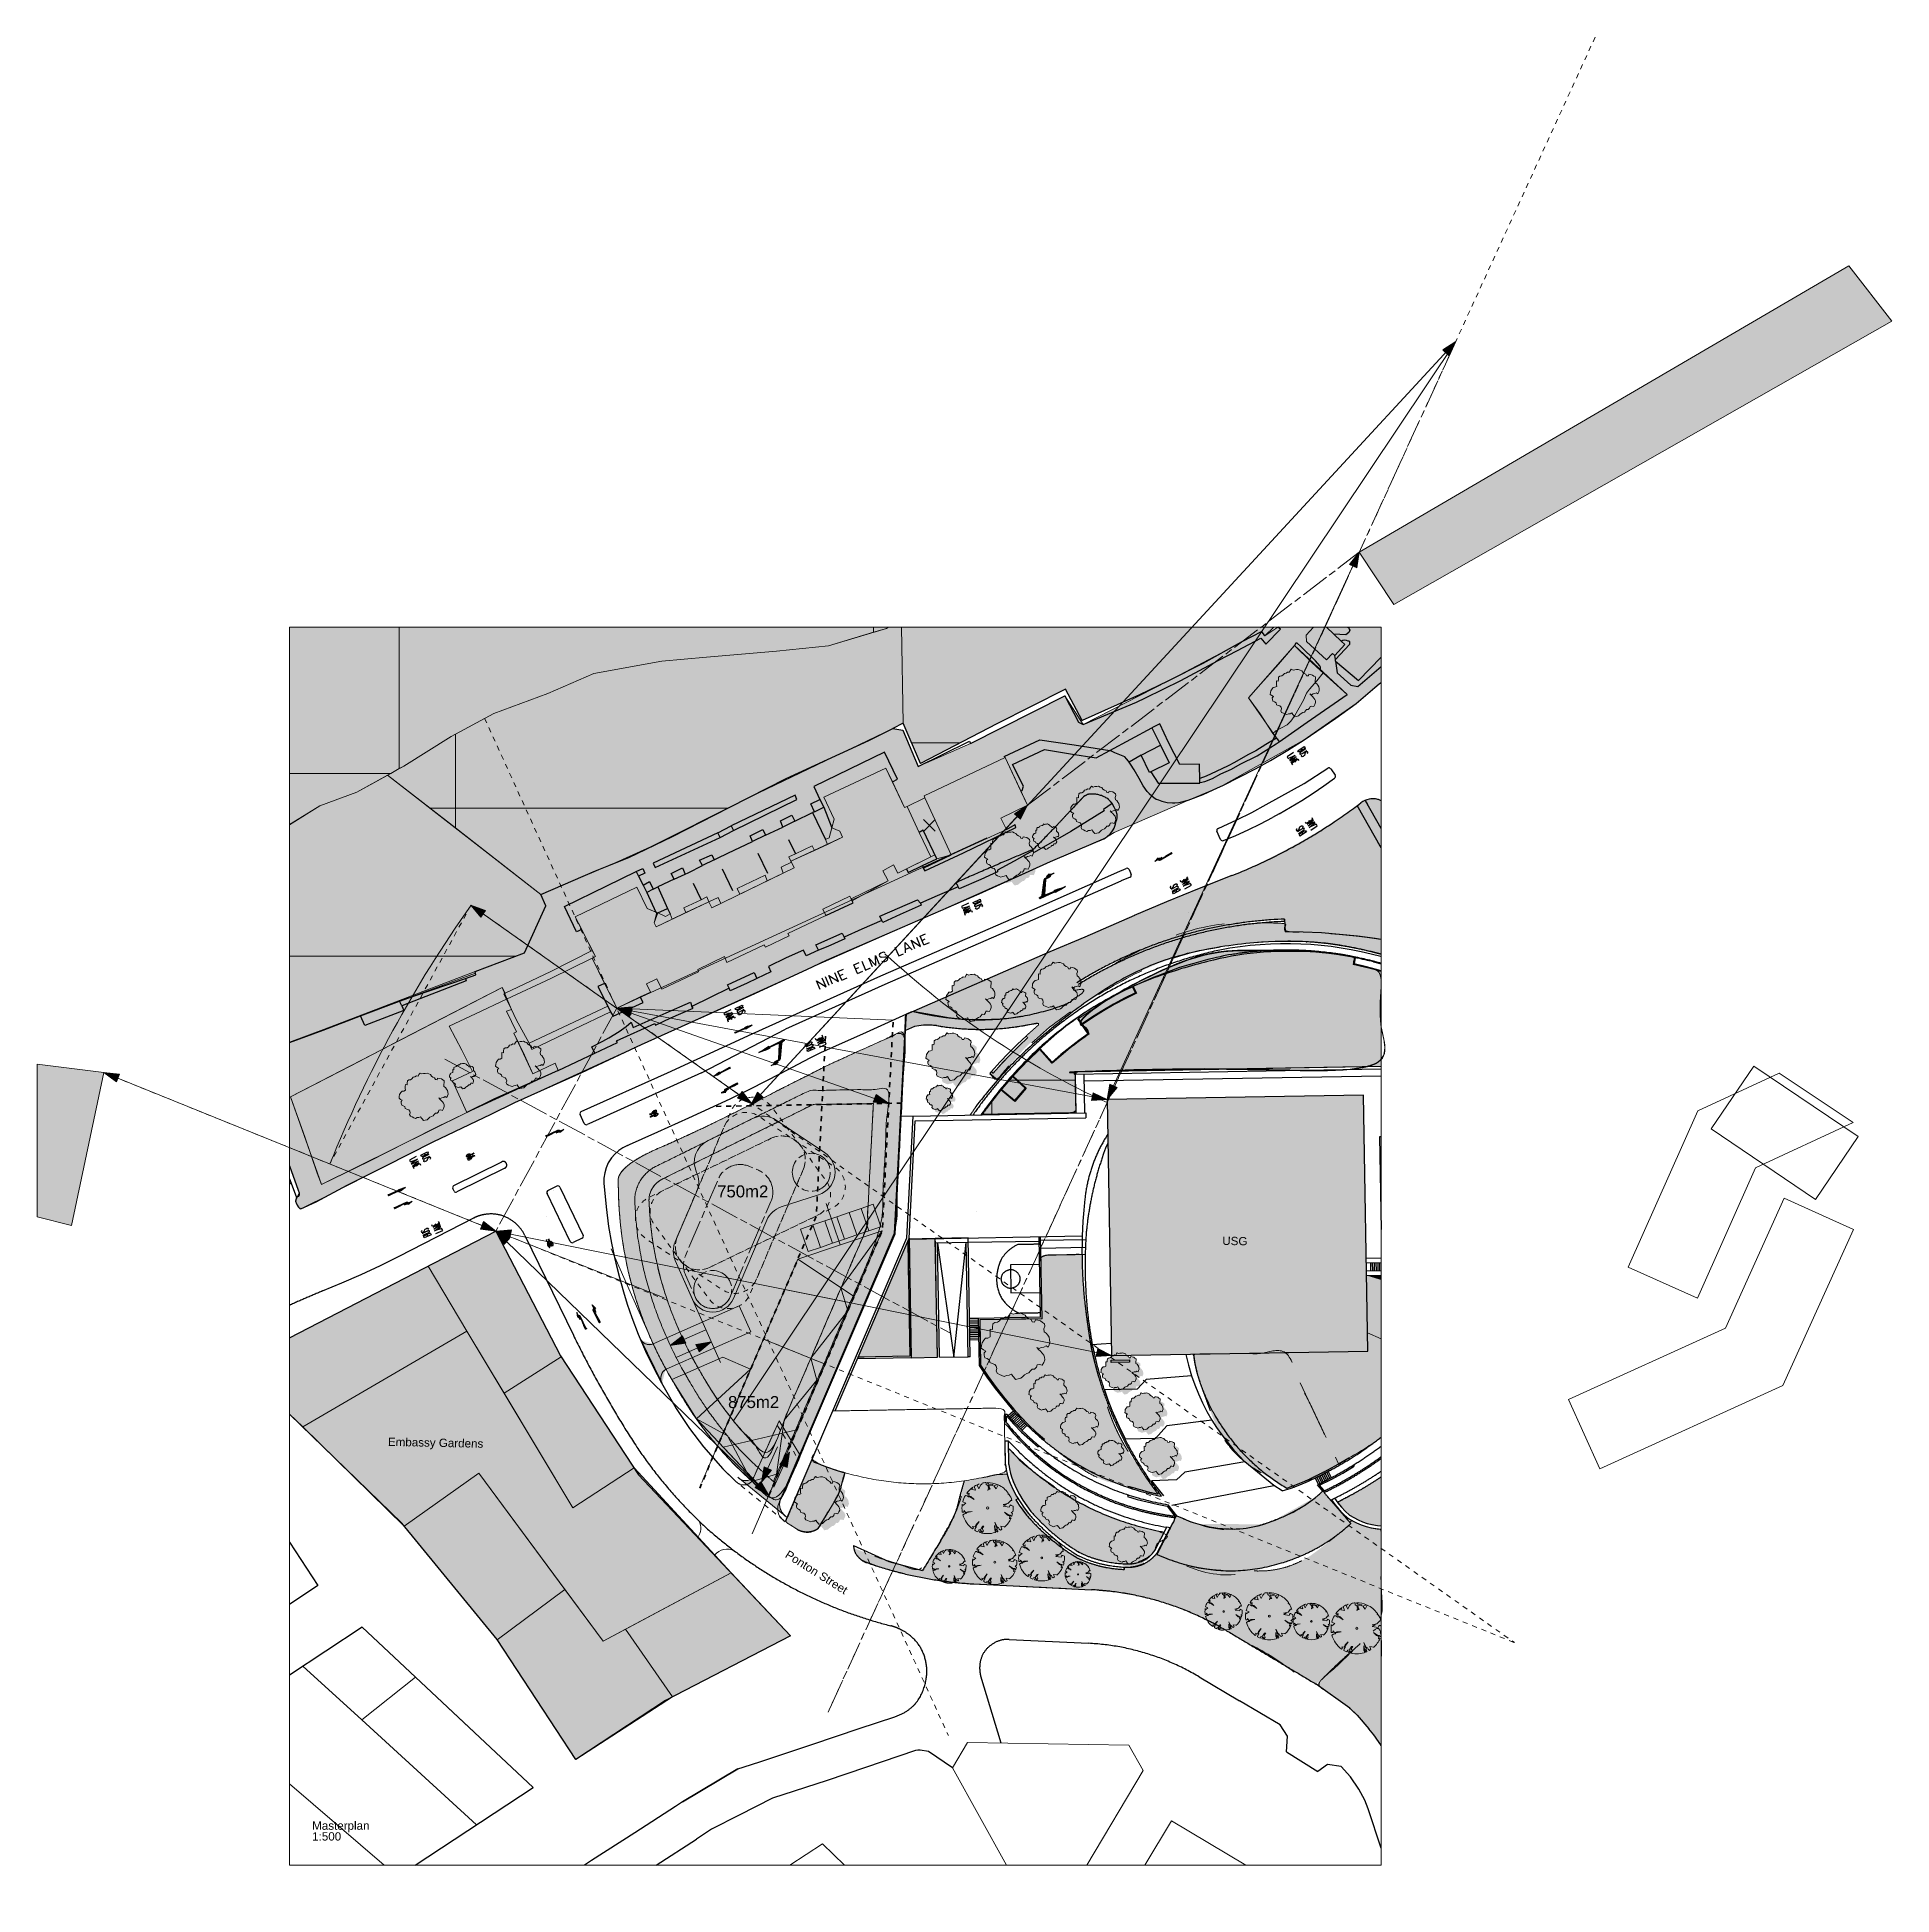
# Model space of a CAD drawing. Header units: metres. Extents: x -169 to 222, y -129 to 263.
import ezdxf

# ---------------------------------------------------------------- set-up
doc = ezdxf.new("R2010")
doc.units = ezdxf.units.M
doc.header["$LTSCALE"] = 5.08
doc.header["$XCLIPFRAME"] = 0
doc.header["$PDMODE"] = 1
doc.header["$PDSIZE"] = -2
for name, pattern in [('Dash Style-1', [0.41664, 0.20828, -0.20836]), ('DGN Style 2', [3.417717, 2.050591, -1.367126]), ('ISO-08 Long Dashed Short Dashed', [1.8, 1.2, -0.15, 0.3, -0.15]), ('VW-01 Short Dashed', [0.41656, 0.20828, -0.20828])]:
    doc.linetypes.add(name, pattern=pattern)
doc.layers.get('0').update_dxf_attribs({"lineweight": 18})
for name, color, linetype, lineweight, true_color in [('1309-Context- scheme14- cores - A-H123-G-RoadKerb', 7, 'Continuous', 5, 0x007f7f), ('1309-Context- scheme14- cores - A-Z410-G-Cars', 5, 'Continuous', 5, 0x0000ff), ('4', 1, 'Continuous', 5, 0xff0000), ('a-jl23-frame', 30, 'Continuous', 30, 0xff7f00), ('a-jz20-text', 3, 'Continuous', 5, 0x00ff00), ('A-Z400-H-Cfil1', 7, 'Continuous', 5, 0xb4b4b4), ('A-Z400-H-Cfil5', 7, 'Continuous', 5, 0x3c3c3c), ('contour 0', 1, 'Continuous', 5, 0xff0000), ('site location - A-Z400-H-Cfil1', 7, 'Continuous', 5, 0xb4b4b4), ('site location - A-Z400-H-Cfil4', 7, 'Continuous', 5, 0x5a5a5a), ('zja-hulp', 7, 'Continuous', 18, 0x00ff41)]:
    doc.layers.add(name, color=color, linetype=linetype, lineweight=lineweight, true_color=true_color)
for name, color, linetype, lineweight in [('buildings', 7, 'Continuous', 5), ('green areas', 7, 'DGN Style 2', 5), ('None', 7, 'Continuous', 5), ('pavement', 7, 'DGN Style 2', 5), ('sit-boom kleur A', 7, 'Continuous', 9), ('zja-schaduw', 7, 'Continuous', 5), ('zja-situatie water', 7, 'Continuous', 5)]:
    doc.layers.add(name, color=color, linetype=linetype, lineweight=lineweight)
doc.styles.add('Arial', font='Arial')
picture_1 = doc.add_image_def('image1.jpg', size_in_pixel=(1024, 683))

msp = doc.modelspace()

# ---------------------------------------------------------------- texts
at = {"layer": 'a-jz20-text', "char_height": 1.75, "attachment_point": 1, "line_spacing_factor": 0.60241, "style": 'Arial'}
for s, insert, rotation in [('USG', (80.44, 10.04), 358.8473), ('Embassy Gardens', (-95.49, -32.33), 358.8473), ('Ponton Street', (-10.99, -55.98), 327.731)]:
    msp.add_mtext(s, dxfattribs=dict(at, insert=insert, rotation=rotation))
at = {"layer": 'a-jz20-text', "insert": (-111.49, -113.26), "char_height": 1.75, "attachment_point": 1, "line_spacing_factor": 0.779643, "style": 'Arial'}
msp.add_mtext('Masterplan \\P1:500', dxfattribs=at)
at = {"layer": 'green areas', "color": 7, "char_height": 2.525, "attachment_point": 1, "line_spacing_factor": 0.967741, "style": 'Arial'}
for s, insert in [('750m2', (-26.09, 20.83)), ('875m2', (-23.8, -23.58))]:
    msp.add_mtext(s, dxfattribs=dict(at, insert=insert))

# ---------------------------------------------------------------- blocks, each defined once
blk = doc.blocks.new('Group-1')
at = {"layer": 'A-Z400-H-Cfil1', "linetype": 'Continuous', "lineweight": 0, "true_color": 0xc0dcc0}
h = blk.add_hatch(color=254, dxfattribs=at)
h.paths.add_polyline_path([(-34.17, -22.62), (-32.08, -26.03), (-29.81, -29.32), (-27.38, -32.49), (-24.79, -35.53), (-22.04, -38.43), (-19.15, -41.19), (-16.12, -43.79), (-12.95, -46.24), (11.44, 10.65), (13.65, 53.57), (11.55, 52.63), (9.46, 51.7), (7.38, 50.77), (5.31, 49.84), (3.26, 48.9), (1.21, 47.97), (-0.83, 47.04), (-2.86, 46.12), (-4.59, 45.24), (-6.43, 44.31), (-8.37, 43.33), (-10.42, 42.29), (-12.57, 41.2), (-14.83, 40.05), (-17.19, 38.84), (-19.65, 37.58), (-22.14, 36.32), (-24.58, 35.11), (-26.97, 33.94), (-29.31, 32.81), (-31.6, 31.74), (-33.84, 30.71), (-36.03, 29.72), (-38.17, 28.79), (-40.16, 27.88), (-41.89, 27), (-43.37, 26.13), (-44.6, 25.28), (-45.58, 24.45), (-46.3, 23.63), (-46.77, 22.84), (-46.98, 22.06), (-46.87, 18.39), (-46.57, 13.46), (-45.96, 8.56), (-45.05, 3.71), (-43.84, -1.08), (-42.34, -5.78), (-40.55, -10.38), (-38.49, -14.86), (-36.15, -19.21)])
h.paths.add_polyline_path([(6.85, 38.07), (5.5, 12.03), (-15.33, -36.55), (-17.31, -34.68), (-19.22, -32.72), (-21.05, -30.7), (-22.8, -28.61), (-24.48, -26.45), (-26.06, -24.23), (-27.56, -21.95), (-28.98, -19.62), (-30.95, -16.2), (-33.04, -12.1), (-34.86, -7.99), (-36.43, -3.86), (-37.74, 0.27), (-38.79, 4.4), (-39.59, 8.55), (-40.13, 12.71), (-40.41, 16.87), (-40.42, 16.95), (-40.47, 17.73), (-40.4, 18.51), (-40.2, 19.26), (-39.89, 19.98), (-39.48, 20.65), (-38.96, 21.23), (-38.36, 21.74), (-37.69, 22.14), (-5.92, 37.85)])
at = {"layer": 'green areas', "linetype": 'Continuous', "lineweight": 0, "true_color": 0xc0dcc0}
for points in [[(-14.24, -41.61), (8.47, 11.34), (10.01, 41.12), (-6.65, 40.83), (-39.02, 24.83), (-40.08, 24.19), (-41.04, 23.4), (-41.86, 22.47), (-42.53, 21.42), (-43.03, 20.28), (-43.34, 19.08), (-43.47, 17.84), (-43.4, 16.6), (-43.1, 12.29), (-42.54, 7.98), (-41.71, 3.69), (-40.61, -0.6), (-39.26, -4.87), (-37.63, -9.14), (-35.75, -13.39), (-33.59, -17.63), (-33.57, -17.67), (-31.57, -21.12), (-30.1, -23.55), (-28.54, -25.93), (-26.88, -28.24), (-25.14, -30.49), (-23.31, -32.67), (-21.4, -34.78), (-19.42, -36.81), (-17.35, -38.77)], [(6.85, 38.07), (-5.92, 37.85), (-37.69, 22.14), (-37.69, 22.14), (-38.36, 21.74), (-38.96, 21.23), (-39.48, 20.65), (-39.89, 19.98), (-40.2, 19.26), (-40.4, 18.51), (-40.47, 17.73), (-40.42, 16.95), (-40.41, 16.87), (-40.13, 12.71), (-39.59, 8.55), (-38.79, 4.4), (-37.74, 0.27), (-36.43, -3.86), (-34.86, -7.99), (-33.04, -12.1), (-30.95, -16.2), (-28.98, -19.62), (-27.56, -21.95), (-26.06, -24.23), (-24.48, -26.45), (-22.8, -28.61), (-21.05, -30.7), (-19.22, -32.72), (-17.31, -34.68), (-15.33, -36.55), (5.5, 12.03)]]:
    blk.add_hatch(color=254, dxfattribs=at).paths.add_polyline_path(points)
at = {"layer": 'A-Z400-H-Cfil1', "color": 8, "lineweight": 5, "true_color": 0x777777}
for points, weights, knots in [([(-34.17, -22.62), (-26.04, -36.66), (-12.95, -46.24), (-0.76, -17.79), (11.44, 10.65), (12.55, 32.11), (13.65, 53.57), (5.23, 49.83), (-2.86, 46.12), (-9.59, 42.73), (-19.65, 37.58), (-29.71, 32.44), (-38.17, 28.79), (-46.63, 25.14), (-46.98, 22.06), (-46.93, 20.22), (-46.87, 18.39), (-46.25, -1.76), (-36.15, -19.21), (-35.16, -20.92), (-34.17, -22.62)], [1, 0.978632422981, 1, 1, 1, 1, 1, 1, 1, 1, 1, 1, 1, 1, 1, 1, 1, 0.969644503015, 1, 1, 1], [0, 0, 0, 1, 1, 2, 2, 3, 3, 4, 4, 5, 5, 6, 6, 7, 7, 8, 8, 9, 9, 10, 10, 10]), ([(6.85, 38.07), (6.17, 25.05), (5.5, 12.03), (-4.91, -12.26), (-15.33, -36.55), (-23.46, -29.14), (-28.98, -19.62), (-29.97, -17.91), (-30.95, -16.2), (-39.8, 0.2), (-40.41, 16.87), (-40.41, 16.91), (-40.42, 16.95), (-40.93, 20.53), (-37.69, 22.14), (-21.8, 29.99), (-5.92, 37.85), (0.46, 37.96), (6.85, 38.07)], [1, 1, 1, 1, 1, 0.988262954077, 1, 1, 1, 1, 1, 1, 1, 0.809812147502, 1, 1, 1, 1, 1], [0, 0, 0, 1, 1, 2, 2, 3, 3, 4, 4, 5, 5, 6, 6, 7, 7, 8, 8, 9, 9, 9])]:
    blk.add_rational_spline(points, weights, degree=2, knots=knots, dxfattribs=at)
at = {"layer": 'green areas', "color": 8, "linetype": 'Continuous', "true_color": 0x777777}
for points, weights, knots in [([(-14.24, -41.61), (-2.88, -15.14), (8.47, 11.34), (9.24, 26.23), (10.01, 41.12), (1.68, 40.98), (-6.65, 40.83), (-22.83, 32.83), (-39.02, 24.83), (-44.15, 22.29), (-43.4, 16.6), (-42.73, -0.69), (-33.59, -17.63), (-33.58, -17.65), (-33.57, -17.67), (-32.57, -19.39), (-31.57, -21.12), (-31.57, -21.12), (-31.57, -21.12), (-25.83, -31.04), (-17.35, -38.77), (-15.79, -40.19), (-14.24, -41.61)], [1, 1, 1, 1, 1, 1, 1, 1, 1, 0.812958924549, 1, 1, 1, 1, 1, 1, 1, 1, 1, 0.988262954077, 1, 1, 1], [0, 0, 0, 1, 1, 2, 2, 3, 3, 4, 4, 5, 5, 6, 6, 7, 7, 8, 8, 9, 9, 10, 10, 11, 11, 11]), ([(6.85, 38.07), (0.46, 37.96), (-5.92, 37.85), (-21.8, 29.99), (-37.69, 22.14), (-37.69, 22.14), (-37.69, 22.14), (-40.93, 20.53), (-40.42, 16.95), (-40.41, 16.91), (-40.41, 16.87), (-39.8, 0.2), (-30.95, -16.2), (-29.97, -17.91), (-28.98, -19.62), (-23.46, -29.14), (-15.33, -36.55), (-4.91, -12.26), (5.5, 12.03), (6.17, 25.05), (6.85, 38.07)], [1, 1, 1, 1, 1, 1, 1, 0.809812147503, 1, 1, 1, 1, 1, 1, 1, 0.988262954077, 1, 1, 1, 1, 1], [0, 0, 0, 1, 1, 2, 2, 3, 3, 4, 4, 5, 5, 6, 6, 7, 7, 8, 8, 9, 9, 10, 10, 10])]:
    blk.add_rational_spline(points, weights, degree=2, knots=knots, dxfattribs=at)
blk = doc.blocks.new('Vehicle-Pln-007_1')
at = {"layer": '1309-Context- scheme14- cores - A-Z410-G-Cars', "color": 253, "true_color": 0xadadad}
for p, q in [((-0.000132, 0.003146), (-0.000459, 0.001951)), ((-0.000132, 0.000111), (-0.000459, 0.001306)), ((-0.000312, 0.002326), (-0.000407, 0.001884)), ((-0.000312, 0.000931), (-0.000407, 0.001373)), ((-0.000365, 0.002317), (0.002461, 0.002887)), ((-0.000365, 0.00094), (0.002461, 0.00037)), ((-0.000258, 0.002333), (0.000018, 0.003125)), ((-0.000258, 0.000924), (0.000018, 0.000132)), ((-0.00021, 0.001703), (-0.00017, 0.002355)), ((-0.00021, 0.001553), (-0.00017, 0.000902)), ((0.000528, 0.003311), (0, 0.003257)), ((0.000528, -0.000054), (0, 0)), ((0.000013, 0.003075), (0.002636, 0.003116)), ((0.000013, 0.000182), (0.002636, 0.000141)), ((0.000087, 0.00319), (0.00042, 0.003282)), ((0.000087, 0.000067), (0.00042, -0.000025)), ((0.000542, 0.003254), (0.000528, 0.003311)), ((0.000542, 0.000003), (0.000528, -0.000054)), ((0.001158, 0.003396), (0.000545, 0.003268)), ((0.00189, 0.003365), (0.001158, 0.003396)), ((0.006826, 0.003379), (0.00189, 0.003365)), ((0.002222, 0.001596), (0.002261, 0.002302)), ((0.002222, 0.001661), (0.002261, 0.000955)), ((0.002261, 0.002302), (0.002408, 0.00277)), ((0.002261, 0.000955), (0.002408, 0.000487)), ((0.002408, 0.00277), (0.002715, 0.003087)), ((0.002408, 0.000487), (0.002715, 0.00017)), ((0.002636, 0.003116), (0.003807, 0.002731)), ((0.002636, 0.000141), (0.003807, 0.000526)), ((0.002682, 0.003358), (0.003814, 0.002864)), ((0.002682, -0.000101), (0.003814, 0.000393)), ((0.007098, 0.003202), (0.002957, 0.003238)), ((0.007098, 0.000055), (0.002957, 0.000019)), ((0.003439, 0.001602), (0.003461, 0.00216)), ((0.003439, 0.001655), (0.003461, 0.001097)), ((0.003461, 0.00216), (0.003612, 0.002734)), ((0.003461, 0.001097), (0.003612, 0.000523)), ((0.003807, 0.002731), (0.006959, 0.002686)), ((0.003807, 0.000526), (0.006959, 0.000571)), ((0.003814, 0.002864), (0.006268, 0.002841)), ((0.003814, 0.000393), (0.006268, 0.000416)), ((0.006268, 0.002841), (0.007098, 0.003202)), ((0.006268, 0.000416), (0.007098, 0.000055)), ((0.007154, 0.003411), (0.006826, 0.003379)), ((0.007015, 0.002838), (0.007753, 0.003043)), ((0.007084, 0.002208), (0.007015, 0.002838)), ((0.007084, 0.001049), (0.007015, 0.000419)), ((0.007015, 0.000419), (0.007759, 0.000212)), ((0.007091, 0.001609), (0.007084, 0.002208)), ((0.007091, 0.001648), (0.007084, 0.001049)), ((0.007982, 0.003346), (0.00759, 0.003402)), ((0.007758, 0.003044), (0.007759, 0.003045)), ((0.009536, 0.003192), (0.007982, 0.003346)), ((0.009536, 0.000065), (0.007982, -0.000089)), ((0.00801, 0.003004), (0.008112, 0.002937)), ((0.00801, 0.000252), (0.008112, 0.00032)), ((0.008092, 0.002977), (0.009499, 0.002982)), ((0.008092, 0.002977), (0.008311, 0.002537)), ((0.008092, 0.00028), (0.008311, 0.00072)), ((0.008092, 0.00028), (0.009499, 0.000275)), ((0.008311, 0.002537), (0.008385, 0.002105)), ((0.008311, 0.00072), (0.008385, 0.001152)), ((0.008384, 0.002105), (0.008404, 0.001643)), ((0.008385, 0.001152), (0.008404, 0.001614)), ((0.009602, 0.001891), (0.009489, 0.003189)), ((0.009602, 0.001366), (0.009489, 0.000067)), ((0.009649, 0.001891), (0.009536, 0.003192)), ((0.009649, 0.001366), (0.009536, 0.000065)), ((0.001158, -0.000139), (0.000545, -0.000011)), ((0.00189, -0.000108), (0.001158, -0.000139)), ((0.006826, -0.000122), (0.00189, -0.000108)), ((0.007154, -0.000154), (0.006826, -0.000122)), ((0.007982, -0.000089), (0.00759, -0.000145))]:
    blk.add_line(p, q, dxfattribs=at)
for centre, radius, start, end in [((0.000717, 0.001628), 0.001219, 164.661473, 195.338527), ((0.000785, 0.001628), 0.001219, 167.905243, 192.094757), ((0.001006, 0.001628), 0.001219, 176.473514, 183.526486), ((0.000015, 0.003105), 0.000152, 95.810197, 164.661473), ((0.000015, 0.000152), 0.000152, 195.338527, 264.189803), ((0.000114, 0.003092), 0.000102, 105.48617, 160.789382), ((0.000114, 0.000165), 0.000102, 199.210618, 254.51383), ((0.007334, 0.001591), 0.001829, 81.928409, 95.625716), ((0.007841, 0.002751), 0.000305, 56.264046, 106.819829), ((0.007841, 0.000506), 0.000305, 254.469362, 303.735927), ((0.006565, 0.001628), 0.003048, 355.059237, 4.940763), ((0.006612, 0.001628), 0.003048, 355.059237, 4.940763), ((0.007334, 0.001666), 0.001829, 264.374284, 278.071591)]:
    blk.add_arc(centre, radius, start, end, dxfattribs=at)
blk = doc.blocks.new('Group-2-1')
at = {"layer": 'site location - A-Z400-H-Cfil1', "linetype": 'Continuous', "lineweight": 0, "true_color": 0x7fff7f}
h = blk.add_hatch(color=91, dxfattribs=at)
edge = h.paths.add_edge_path()
edge.add_arc((80.7, -69), 3.93, 17.0965, 32.9571)
edge.add_line((84, -66.86), (83.86, -66.92))
edge.add_line((83.86, -66.92), (83.89, -66.71))
edge.add_line((83.89, -66.71), (83.89, -66.71))
edge.add_arc((80.69, -69), 3.93, 35.7079, 65.649)
edge.add_line((82.32, -65.42), (82.03, -66.06))
edge.add_line((82.03, -66.06), (81.67, -65.58))
edge.add_line((81.67, -65.58), (82.23, -65.38))
edge.add_arc((80.7, -69), 3.93, 67.0022, 90.0154)
edge.add_line((80.69, -65.07), (80.69, -65.09))
edge.add_line((80.69, -65.09), (80.88, -65.3))
edge.add_line((80.88, -65.3), (81.52, -65.39))
edge.add_line((81.52, -65.39), (81.5, -65.52))
edge.add_line((81.5, -65.52), (80.9, -65.47))
edge.add_line((80.9, -65.47), (81, -65.92))
edge.add_line((81, -65.92), (81.11, -66.07))
edge.add_line((81.11, -66.07), (80.85, -66.07))
edge.add_line((80.85, -66.07), (80.73, -66.27))
edge.add_line((80.73, -66.27), (80.83, -65.9))
edge.add_line((80.83, -65.9), (80.71, -65.53))
edge.add_line((80.71, -65.53), (80.48, -65.37))
edge.add_line((80.48, -65.37), (80.47, -65.08))
edge.add_arc((80.69, -69), 3.93, 93.2822, 102.2517)
edge.add_line((79.86, -65.16), (79.82, -65.33))
edge.add_line((79.82, -65.33), (79.62, -65.47))
edge.add_line((79.62, -65.47), (79.37, -66.03))
edge.add_line((79.37, -66.03), (79.1, -65.48))
edge.add_line((79.1, -65.48), (79.41, -65.29))
edge.add_line((79.41, -65.29), (79.41, -65.29))
edge.add_arc((80.7, -69), 3.93, 109.0533, 121.6534)
edge.add_line((78.63, -65.65), (78.86, -66.25))
edge.add_line((78.86, -66.25), (78.26, -66.16))
edge.add_line((78.26, -66.16), (78.45, -65.77))
edge.add_arc((80.7, -69), 3.93, 124.8126, 144.0794)
edge.add_line((77.51, -66.7), (77.67, -66.86))
edge.add_line((77.67, -66.86), (77.87, -66.71))
edge.add_line((77.87, -66.71), (77.81, -67.09))
edge.add_line((77.81, -67.09), (78.14, -67.23))
edge.add_line((78.14, -67.23), (78.64, -67.7))
edge.add_line((78.64, -67.7), (77.96, -67.25))
edge.add_line((77.96, -67.25), (77.74, -67.26))
edge.add_line((77.74, -67.26), (77.55, -67.1))
edge.add_line((77.55, -67.1), (77.28, -67.06))
edge.add_arc((80.7, -69.01), 3.94, 150.3132, 165.6408)
edge.add_line((76.88, -68.03), (77.37, -68.25))
edge.add_line((77.37, -68.25), (76.88, -68.61))
edge.add_line((76.88, -68.61), (76.81, -68.39))
edge.add_arc((80.7, -69), 3.93, 171.0179, 189.0801)
edge.add_line((76.81, -69.62), (77.04, -69.62))
edge.add_line((77.04, -69.62), (77.08, -69.38))
edge.add_line((77.08, -69.38), (77.31, -69.69))
edge.add_line((77.31, -69.69), (77.64, -69.56))
edge.add_line((77.64, -69.56), (78.32, -69.54))
edge.add_line((78.32, -69.54), (77.52, -69.69))
edge.add_line((77.52, -69.69), (77.37, -69.86))
edge.add_line((77.37, -69.86), (77.12, -69.88))
edge.add_line((77.12, -69.88), (76.9, -70.04))
edge.add_arc((80.7, -69), 3.93, 195.3343, 234.0763)
edge.add_line((78.39, -72.19), (78.55, -72.03))
edge.add_line((78.55, -72.03), (78.4, -71.83))
edge.add_line((78.4, -71.83), (78.79, -71.89))
edge.add_line((78.79, -71.89), (78.92, -71.56))
edge.add_line((78.92, -71.56), (79.39, -71.06))
edge.add_line((79.39, -71.06), (78.94, -71.74))
edge.add_line((78.94, -71.74), (78.95, -71.96))
edge.add_line((78.95, -71.96), (78.79, -72.15))
edge.add_line((78.79, -72.15), (78.75, -72.42))
edge.add_arc((80.7, -69), 3.94, 240.3433, 247.4192)
edge.add_line((79.18, -72.64), (79.33, -72.37))
edge.add_line((79.33, -72.37), (79.6, -72.33))
edge.add_line((79.6, -72.33), (79.94, -71.81))
edge.add_line((79.94, -71.81), (80.11, -71.8))
edge.add_line((80.11, -71.8), (79.88, -72.15))
edge.add_line((79.88, -72.15), (80.05, -72.49))
edge.add_line((80.05, -72.49), (79.88, -72.76))
edge.add_line((79.88, -72.76), (79.66, -72.47))
edge.add_line((79.66, -72.47), (79.46, -72.66))
edge.add_line((79.46, -72.66), (79.54, -72.77))
edge.add_arc((80.7, -69), 3.93, 252.9139, 287.1571)
edge.add_line((81.86, -72.76), (81.95, -72.7))
edge.add_line((81.95, -72.7), (81.81, -72.37))
edge.add_line((81.81, -72.37), (81.79, -71.69))
edge.add_line((81.79, -71.69), (81.95, -72.48))
edge.add_line((81.95, -72.48), (82.11, -72.63))
edge.add_line((82.11, -72.63), (82.12, -72.67))
edge.add_arc((80.7, -69.01), 3.93, 291.1397, 294.0341)
edge.add_line((82.3, -72.6), (82.24, -72.38))
edge.add_line((82.24, -72.38), (81.99, -72.4))
edge.add_line((81.99, -72.4), (82.24, -72.1))
edge.add_line((82.24, -72.1), (82.02, -71.82))
edge.add_line((82.02, -71.82), (81.82, -71.16))
edge.add_line((81.82, -71.16), (82.18, -71.89))
edge.add_line((82.18, -71.89), (82.38, -71.99))
edge.add_line((82.38, -71.99), (82.47, -72.23))
edge.add_line((82.47, -72.23), (82.68, -72.4))
edge.add_arc((80.7, -69), 3.93, 300.24, 304.0959)
edge.add_line((82.91, -72.26), (82.73, -71.8))
edge.add_line((82.73, -71.8), (83.33, -71.89))
edge.add_line((83.33, -71.89), (83.3, -71.95))
edge.add_arc((80.7, -69), 3.93, 311.4702, 336.8232)
edge.add_line((84.31, -70.55), (84.25, -70.49))
edge.add_line((84.25, -70.49), (84.06, -70.64))
edge.add_line((84.06, -70.64), (84.11, -70.26))
edge.add_line((84.11, -70.26), (83.79, -70.12))
edge.add_line((83.79, -70.12), (83.29, -69.65))
edge.add_line((83.29, -69.65), (83.96, -70.1))
edge.add_line((83.96, -70.1), (84.18, -70.09))
edge.add_line((84.18, -70.09), (84.38, -70.25))
edge.add_line((84.38, -70.25), (84.42, -70.26))
edge.add_arc((80.7, -69.01), 3.93, 341.4488, 347.8748)
edge.add_line((84.54, -69.83), (84.32, -69.73))
edge.add_line((84.32, -69.73), (84.59, -69.53))
edge.add_arc((80.69, -69), 3.94, 352.2964, 364.3728)
edge.add_line((84.62, -68.7), (84.32, -68.59))
edge.add_line((84.32, -68.59), (84.31, -68.63))
edge.add_line((84.31, -68.63), (84.27, -68.56))
edge.add_line((84.27, -68.56), (84.16, -68.52))
edge.add_line((84.16, -68.52), (84.04, -68.86))
edge.add_line((84.04, -68.86), (83.12, -68.72))
edge.add_line((83.12, -68.72), (83.6, -68.46))
edge.add_line((83.6, -68.46), (83.07, -68.47))
edge.add_line((83.07, -68.47), (83.84, -68.32))
edge.add_line((83.84, -68.32), (84.27, -67.82))
edge.add_line((84.27, -67.82), (84.46, -67.85))
edge.add_line((84.46, -67.85), (84.46, -67.85))
at = {"layer": 'site location - A-Z400-H-Cfil1', "color": 7, "flags": 128}
blk.add_lwpolyline([(83.6, -68.46), (83.07, -68.47), (83.84, -68.32), (84.27, -67.82), (84.46, -67.85, 0.069316), (84, -66.86), (83.86, -66.92), (83.89, -66.71, 0.131391), (82.32, -65.42), (82.03, -66.06), (81.67, -65.58), (82.23, -65.38, 0.100753), (80.69, -65.07), (80.69, -65.09), (80.88, -65.3), (81.52, -65.39), (81.5, -65.52), (80.9, -65.47), (81, -65.92), (81.11, -66.07), (80.85, -66.07), (80.73, -66.27), (80.83, -65.9), (80.71, -65.53), (80.48, -65.37), (80.47, -65.08, 0.039157), (79.86, -65.16), (79.82, -65.33), (79.62, -65.47), (79.37, -66.03), (79.1, -65.48), (79.41, -65.29), (79.41, -65.29, 0.055034), (78.63, -65.65), (78.86, -66.25), (78.26, -66.16), (78.45, -65.77, 0.084266), (77.51, -66.7), (77.67, -66.86), (77.87, -66.71), (77.81, -67.09), (78.14, -67.23), (78.64, -67.7), (77.96, -67.25), (77.74, -67.26), (77.55, -67.1), (77.28, -67.06, 0.066979), (76.88, -68.03), (77.37, -68.25), (76.88, -68.61), (76.81, -68.39, 0.078975), (76.81, -69.62), (77.04, -69.62), (77.08, -69.38), (77.31, -69.69), (77.64, -69.56), (78.32, -69.54), (77.52, -69.69), (77.37, -69.86), (77.12, -69.88), (76.9, -70.04, 0.170673), (78.39, -72.19), (78.55, -72.03), (78.4, -71.83), (78.79, -71.89), (78.92, -71.56), (79.39, -71.06), (78.94, -71.74), (78.95, -71.96), (78.79, -72.15), (78.75, -72.42, 0.030884), (79.18, -72.64), (79.33, -72.37), (79.6, -72.33), (79.94, -71.81), (80.11, -71.8), (79.88, -72.15), (80.05, -72.49), (79.88, -72.76), (79.66, -72.47), (79.46, -72.66), (79.54, -72.77, 0.150536), (81.86, -72.76), (81.95, -72.7), (81.81, -72.37), (81.79, -71.69), (81.95, -72.48), (82.11, -72.63), (82.12, -72.67, 0.01263), (82.3, -72.6), (82.24, -72.38), (81.99, -72.4), (82.24, -72.1), (82.02, -71.82), (81.82, -71.16), (82.18, -71.89), (82.38, -71.99), (82.47, -72.23), (82.68, -72.4, 0.016826), (82.91, -72.26), (82.73, -71.8), (83.33, -71.89), (83.3, -71.95, 0.11108), (84.31, -70.55), (84.31, -70.55), (84.25, -70.49), (84.06, -70.64), (84.11, -70.26), (83.79, -70.12), (83.29, -69.65), (83.96, -70.1), (84.18, -70.09), (84.38, -70.25), (84.42, -70.26, 0.028047), (84.54, -69.83), (84.32, -69.73), (84.59, -69.53, 0.052742), (84.62, -68.7), (84.32, -68.59), (84.31, -68.63), (84.27, -68.56), (84.16, -68.52), (84.04, -68.86), (83.12, -68.72), (83.6, -68.46)], format="xyb", close=True, dxfattribs=at)
blk.add_lwpolyline([(83.6, -68.46), (83.07, -68.47), (83.84, -68.32), (84.27, -67.82), (84.46, -67.85, 0.069316), (84, -66.86), (83.86, -66.92), (83.89, -66.71, 0.131391), (82.32, -65.42), (82.03, -66.06), (81.67, -65.58), (82.23, -65.38, 0.100753), (80.69, -65.07), (80.69, -65.09), (80.88, -65.3), (81.52, -65.39), (81.5, -65.52), (80.9, -65.47), (81, -65.92), (81.11, -66.07), (80.85, -66.07), (80.73, -66.27), (80.83, -65.9), (80.71, -65.53), (80.48, -65.37), (80.47, -65.08, 0.039157), (79.86, -65.16), (79.82, -65.33), (79.62, -65.47), (79.37, -66.03), (79.1, -65.48), (79.41, -65.29), (79.41, -65.29, 0.055034), (78.63, -65.65), (78.86, -66.25), (78.26, -66.16), (78.45, -65.77, 0.084266), (77.51, -66.7), (77.67, -66.86), (77.87, -66.71), (77.81, -67.09), (78.14, -67.23), (78.64, -67.7), (77.96, -67.25), (77.74, -67.26), (77.55, -67.1), (77.28, -67.06, 0.066979), (76.88, -68.03), (77.37, -68.25), (76.88, -68.61), (76.81, -68.39, 0.078975), (76.81, -69.62), (77.04, -69.62), (77.08, -69.38), (77.31, -69.69), (77.64, -69.56), (78.32, -69.54), (77.52, -69.69), (77.37, -69.86), (77.12, -69.88), (76.9, -70.04, 0.170673), (78.39, -72.19), (78.55, -72.03), (78.4, -71.83), (78.79, -71.89), (78.92, -71.56), (79.39, -71.06), (78.94, -71.74), (78.95, -71.96), (78.79, -72.15), (78.75, -72.42, 0.030884), (79.18, -72.64), (79.33, -72.37), (79.6, -72.33), (79.94, -71.81), (80.11, -71.8), (79.88, -72.15), (80.05, -72.49), (79.88, -72.76), (79.66, -72.47), (79.46, -72.66), (79.54, -72.77, 0.150536), (81.86, -72.76), (81.95, -72.7), (81.81, -72.37), (81.79, -71.69), (81.95, -72.48), (82.11, -72.63), (82.12, -72.67, 0.01263), (82.3, -72.6), (82.24, -72.38), (81.99, -72.4), (82.24, -72.1), (82.02, -71.82), (81.82, -71.16), (82.18, -71.89), (82.38, -71.99), (82.47, -72.23), (82.68, -72.4, 0.016826), (82.91, -72.26), (82.73, -71.8), (83.33, -71.89), (83.3, -71.95, 0.11108), (84.31, -70.55), (84.31, -70.55), (84.25, -70.49), (84.06, -70.64), (84.11, -70.26), (83.79, -70.12), (83.29, -69.65), (83.96, -70.1), (84.18, -70.09), (84.38, -70.25), (84.42, -70.26, 0.028047), (84.54, -69.83), (84.32, -69.73), (84.59, -69.53, 0.052742), (84.62, -68.7), (84.32, -68.59), (84.31, -68.63), (84.27, -68.56), (84.16, -68.52), (84.04, -68.86), (83.12, -68.72), (83.6, -68.46)], format="xyb", close=True, dxfattribs=at)
at = {"layer": 'site location - A-Z400-H-Cfil1', "color": 91, "true_color": 0x7fff7f, "flags": 128}
blk.add_lwpolyline([(84.46, -67.85, 0.069316), (84, -66.86), (83.86, -66.92), (83.89, -66.71), (83.89, -66.71, 0.131391), (82.32, -65.42), (82.03, -66.06), (81.67, -65.58), (82.23, -65.38, 0.100753), (80.69, -65.07), (80.69, -65.09), (80.88, -65.3), (81.52, -65.39), (81.5, -65.52), (80.9, -65.47), (81, -65.92), (81.11, -66.07), (80.85, -66.07), (80.73, -66.27), (80.83, -65.9), (80.71, -65.53), (80.48, -65.37), (80.47, -65.08, 0.039157), (79.86, -65.16), (79.82, -65.33), (79.62, -65.47), (79.37, -66.03), (79.1, -65.48), (79.41, -65.29), (79.41, -65.29, 0.055034), (78.63, -65.65), (78.86, -66.25), (78.26, -66.16), (78.45, -65.77, 0.084266), (77.51, -66.7), (77.67, -66.86), (77.87, -66.71), (77.81, -67.09), (78.14, -67.23), (78.64, -67.7), (77.96, -67.25), (77.74, -67.26), (77.55, -67.1), (77.28, -67.06, 0.066979), (76.88, -68.03), (77.37, -68.25), (76.88, -68.61), (76.81, -68.39, 0.078975), (76.81, -69.62), (77.04, -69.62), (77.08, -69.38), (77.31, -69.69), (77.64, -69.56), (78.32, -69.54), (77.52, -69.69), (77.37, -69.86), (77.12, -69.88), (76.9, -70.04, 0.170673), (78.39, -72.19), (78.55, -72.03), (78.4, -71.83), (78.79, -71.89), (78.92, -71.56), (79.39, -71.06), (78.94, -71.74), (78.95, -71.96), (78.79, -72.15), (78.75, -72.42, 0.030884), (79.18, -72.64), (79.33, -72.37), (79.6, -72.33), (79.94, -71.81), (80.11, -71.8), (79.88, -72.15), (80.05, -72.49), (79.88, -72.76), (79.66, -72.47), (79.46, -72.66), (79.54, -72.77, 0.150536), (81.86, -72.76), (81.95, -72.7), (81.81, -72.37), (81.79, -71.69), (81.95, -72.48), (82.11, -72.63), (82.12, -72.67, 0.01263), (82.3, -72.6), (82.24, -72.38), (81.99, -72.4), (82.24, -72.1), (82.02, -71.82), (81.82, -71.16), (82.18, -71.89), (82.38, -71.99), (82.47, -72.23), (82.68, -72.4, 0.016826), (82.91, -72.26), (82.73, -71.8), (83.33, -71.89), (83.3, -71.95, 0.111077), (84.31, -70.55), (84.25, -70.49), (84.06, -70.64), (84.11, -70.26), (83.79, -70.12), (83.29, -69.65), (83.96, -70.1), (84.18, -70.09), (84.38, -70.25), (84.42, -70.26, 0.028046), (84.54, -69.83), (84.32, -69.73), (84.59, -69.53, 0.052742), (84.62, -68.7), (84.32, -68.59), (84.31, -68.63), (84.27, -68.56), (84.16, -68.52), (84.04, -68.86), (83.12, -68.72), (83.6, -68.46), (83.07, -68.47), (83.84, -68.32), (84.27, -67.82), (84.46, -67.85)], format="xyb", close=True, dxfattribs=at)
at = {"layer": 'site location - A-Z400-H-Cfil1', "color": 253, "true_color": 0xadadad}
blk.add_circle((80.72, -68.99), 0.163, dxfattribs=at)
blk = doc.blocks.new('Group-3-1')
at = {"layer": 'site location - A-Z400-H-Cfil1', "linetype": 'Continuous', "lineweight": 0, "true_color": 0x7fff7f}
h = blk.add_hatch(color=91, dxfattribs=at)
edge = h.paths.add_edge_path()
edge.add_arc((90.31, -70), 4.98, 17.1063, 32.9669)
edge.add_line((94.48, -67.29), (94.31, -67.35))
edge.add_line((94.31, -67.35), (94.35, -67.09))
edge.add_arc((90.31, -70), 4.98, 35.7218, 65.6629)
edge.add_line((92.36, -65.46), (91.99, -66.27))
edge.add_line((91.99, -66.27), (91.54, -65.66))
edge.add_line((91.54, -65.66), (92.25, -65.41))
edge.add_arc((90.31, -70), 4.98, 67.0178, 90.031)
edge.add_line((90.3, -65.02), (90.3, -65.05))
edge.add_line((90.3, -65.05), (90.54, -65.3))
edge.add_line((90.54, -65.3), (91.35, -65.43))
edge.add_line((91.35, -65.43), (91.33, -65.59))
edge.add_line((91.33, -65.59), (90.56, -65.53))
edge.add_line((90.56, -65.53), (90.7, -66.1))
edge.add_line((90.7, -66.1), (90.83, -66.29))
edge.add_line((90.83, -66.29), (90.5, -66.29))
edge.add_line((90.5, -66.29), (90.35, -66.54))
edge.add_line((90.35, -66.54), (90.48, -66.07))
edge.add_line((90.48, -66.07), (90.33, -65.6))
edge.add_line((90.33, -65.6), (90.03, -65.39))
edge.add_line((90.03, -65.39), (90.02, -65.03))
edge.add_arc((90.31, -70), 4.98, 93.339, 102.3085)
edge.add_line((89.25, -65.13), (89.2, -65.35))
edge.add_line((89.2, -65.35), (88.94, -65.53))
edge.add_line((88.94, -65.53), (88.63, -66.23))
edge.add_line((88.63, -66.23), (88.28, -65.54))
edge.add_line((88.28, -65.54), (88.69, -65.3))
edge.add_line((88.69, -65.3), (88.68, -65.29))
edge.add_arc((90.31, -69.99), 4.98, 109.0592, 121.6594)
edge.add_line((87.69, -65.76), (87.98, -66.51))
edge.add_line((87.98, -66.51), (87.23, -66.4))
edge.add_line((87.23, -66.4), (87.46, -65.91))
edge.add_arc((90.31, -70), 4.98, 124.7981, 144.0649)
edge.add_line((86.28, -67.08), (86.48, -67.28))
edge.add_line((86.48, -67.28), (86.73, -67.1))
edge.add_line((86.73, -67.1), (86.66, -67.58))
edge.add_line((86.66, -67.58), (87.08, -67.75))
edge.add_line((87.08, -67.75), (87.7, -68.34))
edge.add_line((87.7, -68.34), (86.85, -67.77))
edge.add_line((86.85, -67.77), (86.57, -67.79))
edge.add_line((86.57, -67.79), (86.33, -67.58))
edge.add_line((86.33, -67.58), (85.98, -67.53))
edge.add_arc((90.31, -70), 4.98, 150.3246, 165.6522)
edge.add_line((85.48, -68.76), (86.1, -69.04))
edge.add_line((86.1, -69.04), (85.48, -69.49))
edge.add_line((85.48, -69.49), (85.39, -69.22))
edge.add_arc((90.31, -70), 4.98, 170.9972, 189.0595)
edge.add_line((85.39, -70.78), (85.68, -70.78))
edge.add_line((85.68, -70.78), (85.73, -70.47))
edge.add_line((85.73, -70.47), (86.02, -70.87))
edge.add_line((86.02, -70.87), (86.44, -70.69))
edge.add_line((86.44, -70.69), (87.3, -70.67))
edge.add_line((87.3, -70.67), (86.29, -70.87))
edge.add_line((86.29, -70.87), (86.1, -71.07))
edge.add_line((86.1, -71.07), (85.79, -71.1))
edge.add_line((85.79, -71.1), (85.5, -71.31))
edge.add_arc((90.31, -70), 4.98, 195.3287, 234.0707)
edge.add_line((87.38, -74.03), (87.59, -73.82))
edge.add_line((87.59, -73.82), (87.4, -73.57))
edge.add_line((87.4, -73.57), (87.89, -73.64))
edge.add_line((87.89, -73.64), (88.06, -73.23))
edge.add_line((88.06, -73.23), (88.65, -72.6))
edge.add_line((88.65, -72.6), (88.08, -73.45))
edge.add_line((88.08, -73.45), (88.1, -73.73))
edge.add_line((88.1, -73.73), (87.89, -73.97))
edge.add_line((87.89, -73.97), (87.84, -74.32))
edge.add_arc((90.3, -69.99), 4.98, 240.3549, 247.4308)
edge.add_line((88.39, -74.59), (88.57, -74.26))
edge.add_line((88.57, -74.26), (88.91, -74.2))
edge.add_line((88.91, -74.2), (89.35, -73.55))
edge.add_line((89.35, -73.55), (89.57, -73.53))
edge.add_line((89.57, -73.53), (89.28, -73.98))
edge.add_line((89.28, -73.98), (89.49, -74.4))
edge.add_line((89.49, -74.4), (89.27, -74.75))
edge.add_line((89.27, -74.75), (89, -74.38))
edge.add_line((89, -74.38), (88.74, -74.62))
edge.add_line((88.74, -74.62), (88.84, -74.75))
edge.add_arc((90.31, -70), 4.98, 252.9205, 287.1637)
edge.add_line((91.77, -74.75), (91.89, -74.67))
edge.add_line((91.89, -74.67), (91.72, -74.25))
edge.add_line((91.72, -74.25), (91.69, -73.39))
edge.add_line((91.69, -73.39), (91.89, -74.39))
edge.add_line((91.89, -74.39), (92.1, -74.58))
edge.add_line((92.1, -74.58), (92.1, -74.64))
edge.add_arc((90.3, -69.99), 4.99, 291.2274, 294.1219)
edge.add_line((92.34, -74.54), (92.26, -74.26))
edge.add_line((92.26, -74.26), (91.95, -74.29))
edge.add_line((91.95, -74.29), (92.26, -73.91))
edge.add_line((92.26, -73.91), (91.98, -73.55))
edge.add_line((91.98, -73.55), (91.73, -72.73))
edge.add_line((91.73, -72.73), (92.19, -73.65))
edge.add_line((92.19, -73.65), (92.43, -73.78))
edge.add_line((92.43, -73.78), (92.55, -74.07))
edge.add_line((92.55, -74.07), (92.82, -74.29))
edge.add_arc((90.3, -69.99), 4.98, 300.3436, 304.1995)
edge.add_line((93.1, -74.11), (92.88, -73.54))
edge.add_line((92.88, -73.54), (93.64, -73.65))
edge.add_line((93.64, -73.65), (93.6, -73.73))
edge.add_arc((90.3, -70), 4.98, 311.4824, 336.8355)
edge.add_line((94.88, -71.95), (94.81, -71.88))
edge.add_line((94.81, -71.88), (94.56, -72.06))
edge.add_line((94.56, -72.06), (94.63, -71.58))
edge.add_line((94.63, -71.58), (94.21, -71.41))
edge.add_line((94.21, -71.41), (93.59, -70.81))
edge.add_line((93.59, -70.81), (94.44, -71.38))
edge.add_line((94.44, -71.38), (94.72, -71.37))
edge.add_line((94.72, -71.37), (94.96, -71.57))
edge.add_line((94.96, -71.57), (95.02, -71.58))
edge.add_arc((90.31, -70), 4.97, 341.4323, 347.8582)
edge.add_line((95.17, -71.05), (94.89, -70.92))
edge.add_line((94.89, -70.92), (95.24, -70.66))
edge.add_arc((90.31, -69.99), 4.98, 352.3071, 364.3835)
edge.add_line((95.27, -69.61), (94.89, -69.47))
edge.add_line((94.89, -69.47), (94.88, -69.52))
edge.add_line((94.88, -69.52), (94.82, -69.44))
edge.add_line((94.82, -69.44), (94.69, -69.39))
edge.add_line((94.69, -69.39), (94.54, -69.82))
edge.add_line((94.54, -69.82), (93.37, -69.64))
edge.add_line((93.37, -69.64), (93.98, -69.3))
edge.add_line((93.98, -69.3), (93.31, -69.32))
edge.add_line((93.31, -69.32), (94.28, -69.13))
edge.add_line((94.28, -69.13), (94.83, -68.5))
edge.add_line((94.83, -68.5), (95.06, -68.53))
edge.add_line((95.06, -68.53), (95.06, -68.53))
at = {"layer": 'site location - A-Z400-H-Cfil1', "color": 7, "flags": 128}
blk.add_lwpolyline([(93.98, -69.3), (93.31, -69.32), (94.28, -69.13), (94.83, -68.5), (95.06, -68.53, 0.069316), (94.48, -67.29), (94.31, -67.35), (94.35, -67.09, 0.131391), (92.36, -65.46), (91.99, -66.27), (91.54, -65.66), (92.25, -65.41, 0.100753), (90.3, -65.02), (90.3, -65.05), (90.54, -65.3), (91.35, -65.43), (91.33, -65.59), (90.56, -65.53), (90.7, -66.1), (90.83, -66.29), (90.5, -66.29), (90.35, -66.54), (90.48, -66.07), (90.33, -65.6), (90.03, -65.39), (90.02, -65.03, 0.039157), (89.25, -65.13), (89.2, -65.35), (88.94, -65.53), (88.63, -66.23), (88.28, -65.54), (88.69, -65.3), (88.68, -65.29, 0.055034), (87.69, -65.76), (87.98, -66.51), (87.23, -66.4), (87.46, -65.91, 0.084266), (86.28, -67.08), (86.48, -67.28), (86.73, -67.1), (86.66, -67.58), (87.08, -67.75), (87.7, -68.34), (86.85, -67.77), (86.57, -67.79), (86.33, -67.58), (85.98, -67.53, 0.066979), (85.48, -68.76), (86.1, -69.04), (85.48, -69.49), (85.39, -69.22, 0.078975), (85.39, -70.78), (85.68, -70.78), (85.73, -70.47), (86.02, -70.87), (86.44, -70.69), (87.3, -70.67), (86.29, -70.87), (86.1, -71.07), (85.79, -71.1), (85.5, -71.31, 0.170673), (87.38, -74.03), (87.59, -73.82), (87.4, -73.57), (87.89, -73.64), (88.06, -73.23), (88.65, -72.6), (88.08, -73.45), (88.1, -73.73), (87.89, -73.97), (87.84, -74.32, 0.030884), (88.39, -74.59), (88.57, -74.26), (88.91, -74.2), (89.35, -73.55), (89.57, -73.53), (89.28, -73.98), (89.49, -74.4), (89.27, -74.75), (89, -74.38), (88.74, -74.62), (88.84, -74.75, 0.150536), (91.77, -74.75), (91.89, -74.67), (91.72, -74.25), (91.69, -73.39), (91.89, -74.39), (92.1, -74.58), (92.1, -74.64, 0.01263), (92.34, -74.54), (92.26, -74.26), (91.95, -74.29), (92.26, -73.91), (91.98, -73.55), (91.73, -72.73), (92.19, -73.65), (92.43, -73.78), (92.55, -74.07), (92.82, -74.29, 0.016826), (93.1, -74.11), (92.88, -73.54), (93.64, -73.65), (93.6, -73.73, 0.11108), (94.88, -71.95), (94.81, -71.88), (94.56, -72.06), (94.63, -71.58), (94.21, -71.41), (93.59, -70.81), (94.44, -71.38), (94.72, -71.37), (94.96, -71.57), (95.02, -71.58, 0.028047), (95.17, -71.05), (94.89, -70.92), (95.24, -70.66, 0.052742), (95.27, -69.61), (94.89, -69.47), (94.88, -69.52), (94.82, -69.44), (94.69, -69.39), (94.54, -69.82), (93.37, -69.64), (93.98, -69.3)], format="xyb", close=True, dxfattribs=at)
blk.add_lwpolyline([(93.98, -69.3), (93.31, -69.32), (94.28, -69.13), (94.83, -68.5), (95.06, -68.53, 0.069316), (94.48, -67.29), (94.31, -67.35), (94.35, -67.09, 0.131391), (92.36, -65.46), (91.99, -66.27), (91.54, -65.66), (92.25, -65.41, 0.100753), (90.3, -65.02), (90.3, -65.05), (90.54, -65.3), (91.35, -65.43), (91.33, -65.59), (90.56, -65.53), (90.7, -66.1), (90.83, -66.29), (90.5, -66.29), (90.35, -66.54), (90.48, -66.07), (90.33, -65.6), (90.03, -65.39), (90.02, -65.03, 0.039157), (89.25, -65.13), (89.2, -65.35), (88.94, -65.53), (88.63, -66.23), (88.28, -65.54), (88.69, -65.3), (88.68, -65.29, 0.055034), (87.69, -65.76), (87.98, -66.51), (87.23, -66.4), (87.46, -65.91, 0.084266), (86.28, -67.08), (86.48, -67.28), (86.73, -67.1), (86.66, -67.58), (87.08, -67.75), (87.7, -68.34), (86.85, -67.77), (86.57, -67.79), (86.33, -67.58), (85.98, -67.53, 0.066979), (85.48, -68.76), (86.1, -69.04), (85.48, -69.49), (85.39, -69.22, 0.078975), (85.39, -70.78), (85.68, -70.78), (85.73, -70.47), (86.02, -70.87), (86.44, -70.69), (87.3, -70.67), (86.29, -70.87), (86.1, -71.07), (85.79, -71.1), (85.5, -71.31, 0.170673), (87.38, -74.03), (87.59, -73.82), (87.4, -73.57), (87.89, -73.64), (88.06, -73.23), (88.65, -72.6), (88.08, -73.45), (88.1, -73.73), (87.89, -73.97), (87.84, -74.32, 0.030884), (88.39, -74.59), (88.57, -74.26), (88.91, -74.2), (89.35, -73.55), (89.57, -73.53), (89.28, -73.98), (89.49, -74.4), (89.27, -74.75), (89, -74.38), (88.74, -74.62), (88.84, -74.75, 0.150536), (91.77, -74.75), (91.89, -74.67), (91.72, -74.25), (91.69, -73.39), (91.89, -74.39), (92.1, -74.58), (92.1, -74.64, 0.01263), (92.34, -74.54), (92.26, -74.26), (91.95, -74.29), (92.26, -73.91), (91.98, -73.55), (91.73, -72.73), (92.19, -73.65), (92.43, -73.78), (92.55, -74.07), (92.82, -74.29, 0.016826), (93.1, -74.11), (92.88, -73.54), (93.64, -73.65), (93.6, -73.73, 0.11108), (94.88, -71.95), (94.81, -71.88), (94.56, -72.06), (94.63, -71.58), (94.21, -71.41), (93.59, -70.81), (94.44, -71.38), (94.72, -71.37), (94.96, -71.57), (95.02, -71.58, 0.028047), (95.17, -71.05), (94.89, -70.92), (95.24, -70.66, 0.052742), (95.27, -69.61), (94.89, -69.47), (94.88, -69.52), (94.82, -69.44), (94.69, -69.39), (94.54, -69.82), (93.37, -69.64), (93.98, -69.3)], format="xyb", close=True, dxfattribs=at)
at = {"layer": 'site location - A-Z400-H-Cfil1', "color": 91, "true_color": 0x7fff7f, "flags": 128}
blk.add_lwpolyline([(95.06, -68.53, 0.069316), (94.48, -67.29), (94.31, -67.35), (94.35, -67.09, 0.131391), (92.36, -65.46), (91.99, -66.27), (91.54, -65.66), (92.25, -65.41, 0.100753), (90.3, -65.02), (90.3, -65.05), (90.54, -65.3), (91.35, -65.43), (91.33, -65.59), (90.56, -65.53), (90.7, -66.1), (90.83, -66.29), (90.5, -66.29), (90.35, -66.54), (90.48, -66.07), (90.33, -65.6), (90.03, -65.39), (90.02, -65.03, 0.039157), (89.25, -65.13), (89.2, -65.35), (88.94, -65.53), (88.63, -66.23), (88.28, -65.54), (88.69, -65.3), (88.68, -65.29, 0.055034), (87.69, -65.76), (87.98, -66.51), (87.23, -66.4), (87.46, -65.91, 0.084266), (86.28, -67.08), (86.48, -67.28), (86.73, -67.1), (86.66, -67.58), (87.08, -67.75), (87.7, -68.34), (86.85, -67.77), (86.57, -67.79), (86.33, -67.58), (85.98, -67.53, 0.066979), (85.48, -68.76), (86.1, -69.04), (85.48, -69.49), (85.39, -69.22, 0.078975), (85.39, -70.78), (85.68, -70.78), (85.73, -70.47), (86.02, -70.87), (86.44, -70.69), (87.3, -70.67), (86.29, -70.87), (86.1, -71.07), (85.79, -71.1), (85.5, -71.31, 0.170673), (87.38, -74.03), (87.59, -73.82), (87.4, -73.57), (87.89, -73.64), (88.06, -73.23), (88.65, -72.6), (88.08, -73.45), (88.1, -73.73), (87.89, -73.97), (87.84, -74.32, 0.030884), (88.39, -74.59), (88.57, -74.26), (88.91, -74.2), (89.35, -73.55), (89.57, -73.53), (89.28, -73.98), (89.49, -74.4), (89.27, -74.75), (89, -74.38), (88.74, -74.62), (88.84, -74.75, 0.150536), (91.77, -74.75), (91.89, -74.67), (91.72, -74.25), (91.69, -73.39), (91.89, -74.39), (92.1, -74.58), (92.1, -74.64, 0.01263), (92.34, -74.54), (92.26, -74.26), (91.95, -74.29), (92.26, -73.91), (91.98, -73.55), (91.73, -72.73), (92.19, -73.65), (92.43, -73.78), (92.55, -74.07), (92.82, -74.29, 0.016826), (93.1, -74.11), (92.88, -73.54), (93.64, -73.65), (93.6, -73.73, 0.111077), (94.88, -71.95), (94.81, -71.88), (94.56, -72.06), (94.63, -71.58), (94.21, -71.41), (93.59, -70.81), (94.44, -71.38), (94.72, -71.37), (94.96, -71.57), (95.02, -71.58, 0.028046), (95.17, -71.05), (94.89, -70.92), (95.24, -70.66, 0.052742), (95.27, -69.61), (94.89, -69.47), (94.88, -69.52), (94.82, -69.44), (94.69, -69.39), (94.54, -69.82), (93.37, -69.64), (93.98, -69.3), (93.31, -69.32), (94.28, -69.13), (94.83, -68.5), (95.06, -68.53)], format="xyb", close=True, dxfattribs=at)
at = {"layer": 'site location - A-Z400-H-Cfil1', "color": 253, "true_color": 0xadadad}
blk.add_circle((90.34, -69.97), 0.206, dxfattribs=at)
blk = doc.blocks.new('Group-4-1')
at = {"layer": 'site location - A-Z400-H-Cfil1', "linetype": 'Continuous', "lineweight": 0, "true_color": 0x7fff7f}
h = blk.add_hatch(color=91, dxfattribs=at)
edge = h.paths.add_edge_path()
edge.add_arc((99.19, -71.1), 3.84, 17.0953, 32.956)
edge.add_line((102.41, -69.01), (102.28, -69.06))
edge.add_line((102.28, -69.06), (102.31, -68.86))
edge.add_arc((99.19, -71.1), 3.84, 35.7194, 65.6604)
edge.add_line((100.77, -67.6), (100.49, -68.23))
edge.add_line((100.49, -68.23), (100.14, -67.75))
edge.add_line((100.14, -67.75), (100.69, -67.56))
edge.add_arc((99.19, -71.1), 3.84, 67.0254, 90.0386)
edge.add_line((99.19, -67.26), (99.19, -67.28))
edge.add_line((99.19, -67.28), (99.37, -67.48))
edge.add_line((99.37, -67.48), (100, -67.57))
edge.add_line((100, -67.57), (99.98, -67.7))
edge.add_line((99.98, -67.7), (99.39, -67.65))
edge.add_line((99.39, -67.65), (99.49, -68.09))
edge.add_line((99.49, -68.09), (99.6, -68.24))
edge.add_line((99.6, -68.24), (99.34, -68.24))
edge.add_line((99.34, -68.24), (99.23, -68.43))
edge.add_line((99.23, -68.43), (99.32, -68.07))
edge.add_line((99.32, -68.07), (99.21, -67.71))
edge.add_line((99.21, -67.71), (98.98, -67.55))
edge.add_line((98.98, -67.55), (98.97, -67.27))
edge.add_arc((99.19, -71.1), 3.84, 93.2974, 102.267)
edge.add_line((98.37, -67.35), (98.34, -67.51))
edge.add_line((98.34, -67.51), (98.14, -67.65))
edge.add_line((98.14, -67.65), (97.9, -68.19))
edge.add_line((97.9, -68.19), (97.63, -67.66))
edge.add_line((97.63, -67.66), (97.94, -67.48))
edge.add_line((97.94, -67.48), (97.94, -67.47))
edge.add_arc((99.19, -71.1), 3.84, 109.0314, 121.6316)
edge.add_line((97.17, -67.83), (97.4, -68.41))
edge.add_line((97.4, -68.41), (96.81, -68.32))
edge.add_line((96.81, -68.32), (97, -67.95))
edge.add_arc((99.19, -71.1), 3.84, 124.8065, 144.0733)
edge.add_line((96.08, -68.85), (96.24, -69))
edge.add_line((96.24, -69), (96.43, -68.86))
edge.add_line((96.43, -68.86), (96.37, -69.24))
edge.add_line((96.37, -69.24), (96.7, -69.37))
edge.add_line((96.7, -69.37), (97.18, -69.83))
edge.add_line((97.18, -69.83), (96.52, -69.39))
edge.add_line((96.52, -69.39), (96.31, -69.4))
edge.add_line((96.31, -69.4), (96.12, -69.24))
edge.add_line((96.12, -69.24), (95.85, -69.2))
edge.add_arc((99.19, -71.1), 3.84, 150.3358, 165.6634)
edge.add_line((95.47, -70.15), (95.94, -70.36))
edge.add_line((95.94, -70.36), (95.47, -70.71))
edge.add_line((95.47, -70.71), (95.39, -70.5))
edge.add_arc((99.19, -71.1), 3.84, 170.995, 189.0573)
edge.add_line((95.4, -71.71), (95.62, -71.7))
edge.add_line((95.62, -71.7), (95.66, -71.47))
edge.add_line((95.66, -71.47), (95.88, -71.77))
edge.add_line((95.88, -71.77), (96.2, -71.64))
edge.add_line((96.2, -71.64), (96.87, -71.62))
edge.add_line((96.87, -71.62), (96.09, -71.77))
edge.add_line((96.09, -71.77), (95.95, -71.93))
edge.add_line((95.95, -71.93), (95.7, -71.96))
edge.add_line((95.7, -71.96), (95.48, -72.12))
edge.add_arc((99.19, -71.1), 3.84, 195.3253, 234.0673)
edge.add_line((96.93, -74.21), (97.09, -74.05))
edge.add_line((97.09, -74.05), (96.95, -73.86))
edge.add_line((96.95, -73.86), (97.32, -73.91))
edge.add_line((97.32, -73.91), (97.46, -73.59))
edge.add_line((97.46, -73.59), (97.91, -73.11))
edge.add_line((97.91, -73.11), (97.47, -73.77))
edge.add_line((97.47, -73.77), (97.48, -73.98))
edge.add_line((97.48, -73.98), (97.33, -74.17))
edge.add_line((97.33, -74.17), (97.29, -74.44))
edge.add_arc((99.19, -71.1), 3.84, 240.3028, 247.3786)
edge.add_line((97.71, -74.65), (97.85, -74.39))
edge.add_line((97.85, -74.39), (98.12, -74.35))
edge.add_line((98.12, -74.35), (98.45, -73.84))
edge.add_line((98.45, -73.84), (98.62, -73.83))
edge.add_line((98.62, -73.83), (98.4, -74.18))
edge.add_line((98.4, -74.18), (98.56, -74.5))
edge.add_line((98.56, -74.5), (98.39, -74.77))
edge.add_line((98.39, -74.77), (98.18, -74.48))
edge.add_line((98.18, -74.48), (97.98, -74.67))
edge.add_line((97.98, -74.67), (98.06, -74.77))
edge.add_arc((99.19, -71.1), 3.84, 252.916, 287.1592)
edge.add_line((100.32, -74.77), (100.41, -74.71))
edge.add_line((100.41, -74.71), (100.28, -74.38))
edge.add_line((100.28, -74.38), (100.26, -73.72))
edge.add_line((100.26, -73.72), (100.41, -74.5))
edge.add_line((100.41, -74.5), (100.57, -74.64))
edge.add_line((100.57, -74.64), (100.58, -74.68))
edge.add_arc((99.19, -71.1), 3.84, 291.1624, 294.0568)
edge.add_line((100.76, -74.61), (100.69, -74.39))
edge.add_line((100.69, -74.39), (100.46, -74.42))
edge.add_line((100.46, -74.42), (100.69, -74.12))
edge.add_line((100.69, -74.12), (100.48, -73.85))
edge.add_line((100.48, -73.85), (100.29, -73.21))
edge.add_line((100.29, -73.21), (100.64, -73.92))
edge.add_line((100.64, -73.92), (100.83, -74.02))
edge.add_line((100.83, -74.02), (100.92, -74.25))
edge.add_line((100.92, -74.25), (101.13, -74.42))
edge.add_arc((99.19, -71.1), 3.84, 300.302, 304.1578)
edge.add_line((101.35, -74.28), (101.18, -73.83))
edge.add_line((101.18, -73.83), (101.76, -73.92))
edge.add_line((101.76, -73.92), (101.73, -73.98))
edge.add_arc((99.19, -71.1), 3.84, 311.4842, 336.8372)
edge.add_line((102.72, -72.61), (102.66, -72.56))
edge.add_line((102.66, -72.56), (102.47, -72.7))
edge.add_line((102.47, -72.7), (102.53, -72.32))
edge.add_line((102.53, -72.32), (102.21, -72.19))
edge.add_line((102.21, -72.19), (101.72, -71.73))
edge.add_line((101.72, -71.73), (102.38, -72.17))
edge.add_line((102.38, -72.17), (102.59, -72.16))
edge.add_line((102.59, -72.16), (102.78, -72.32))
edge.add_line((102.78, -72.32), (102.83, -72.33))
edge.add_arc((99.19, -71.1), 3.84, 341.4125, 347.8385)
edge.add_line((102.94, -71.91), (102.73, -71.81))
edge.add_line((102.73, -71.81), (103, -71.61))
edge.add_arc((99.19, -71.1), 3.84, 352.3029, 364.3793)
edge.add_line((103.02, -70.81), (102.73, -70.69))
edge.add_line((102.73, -70.69), (102.72, -70.73))
edge.add_line((102.72, -70.73), (102.67, -70.67))
edge.add_line((102.67, -70.67), (102.57, -70.63))
edge.add_line((102.57, -70.63), (102.45, -70.96))
edge.add_line((102.45, -70.96), (101.56, -70.83))
edge.add_line((101.56, -70.83), (102.02, -70.57))
edge.add_line((102.02, -70.57), (101.51, -70.58))
edge.add_line((101.51, -70.58), (102.26, -70.43))
edge.add_line((102.26, -70.43), (102.68, -69.94))
edge.add_line((102.68, -69.94), (102.86, -69.97))
edge.add_line((102.86, -69.97), (102.86, -69.97))
at = {"layer": 'site location - A-Z400-H-Cfil1', "color": 7, "flags": 128}
blk.add_lwpolyline([(102.02, -70.57), (101.51, -70.58), (102.26, -70.43), (102.68, -69.94), (102.86, -69.97, 0.069316), (102.41, -69.01), (102.28, -69.06), (102.31, -68.86, 0.131391), (100.77, -67.6), (100.49, -68.23), (100.14, -67.75), (100.69, -67.56, 0.100753), (99.19, -67.26), (99.19, -67.28), (99.37, -67.48), (100, -67.57), (99.98, -67.7), (99.39, -67.65), (99.49, -68.09), (99.6, -68.24), (99.34, -68.24), (99.23, -68.43), (99.32, -68.07), (99.21, -67.71), (98.98, -67.55), (98.97, -67.27, 0.039157), (98.37, -67.35), (98.34, -67.51), (98.14, -67.65), (97.9, -68.19), (97.63, -67.66), (97.94, -67.48), (97.94, -67.47, 0.055034), (97.17, -67.83), (97.4, -68.41), (96.81, -68.32), (97, -67.95, 0.084266), (96.08, -68.85), (96.24, -69), (96.43, -68.86), (96.37, -69.24), (96.7, -69.37), (97.18, -69.83), (96.52, -69.39), (96.31, -69.4), (96.12, -69.24), (95.85, -69.2, 0.066979), (95.47, -70.15), (95.94, -70.36), (95.47, -70.71), (95.39, -70.5, 0.078975), (95.4, -71.71), (95.62, -71.7), (95.66, -71.47), (95.88, -71.77), (96.2, -71.64), (96.87, -71.62), (96.09, -71.77), (95.95, -71.93), (95.7, -71.96), (95.48, -72.12, 0.170673), (96.93, -74.21), (97.09, -74.05), (96.95, -73.86), (97.32, -73.91), (97.46, -73.59), (97.91, -73.11), (97.47, -73.77), (97.48, -73.98), (97.33, -74.17), (97.29, -74.44, 0.030884), (97.71, -74.65), (97.85, -74.39), (98.12, -74.35), (98.45, -73.84), (98.62, -73.83), (98.4, -74.18), (98.56, -74.5), (98.39, -74.77), (98.18, -74.48), (97.98, -74.67), (98.06, -74.77, 0.150536), (100.32, -74.77), (100.41, -74.71), (100.28, -74.38), (100.26, -73.72), (100.41, -74.5), (100.57, -74.64), (100.58, -74.68, 0.01263), (100.76, -74.61), (100.69, -74.39), (100.46, -74.42), (100.69, -74.12), (100.48, -73.85), (100.29, -73.21), (100.64, -73.92), (100.83, -74.02), (100.92, -74.25), (101.13, -74.42, 0.016826), (101.35, -74.28), (101.18, -73.83), (101.76, -73.92), (101.73, -73.98, 0.11108), (102.72, -72.61), (102.66, -72.56), (102.47, -72.7), (102.53, -72.32), (102.21, -72.19), (101.72, -71.73), (102.38, -72.17), (102.59, -72.16), (102.78, -72.32), (102.83, -72.33, 0.028047), (102.94, -71.91), (102.73, -71.81), (103, -71.61, 0.052742), (103.02, -70.81), (102.73, -70.69), (102.72, -70.73), (102.67, -70.67), (102.57, -70.63), (102.45, -70.96), (101.56, -70.83), (102.02, -70.57)], format="xyb", close=True, dxfattribs=at)
blk.add_lwpolyline([(102.02, -70.57), (101.51, -70.58), (102.26, -70.43), (102.68, -69.94), (102.86, -69.97, 0.069316), (102.41, -69.01), (102.28, -69.06), (102.31, -68.86, 0.131391), (100.77, -67.6), (100.49, -68.23), (100.14, -67.75), (100.69, -67.56, 0.100753), (99.19, -67.26), (99.19, -67.28), (99.37, -67.48), (100, -67.57), (99.98, -67.7), (99.39, -67.65), (99.49, -68.09), (99.6, -68.24), (99.34, -68.24), (99.23, -68.43), (99.32, -68.07), (99.21, -67.71), (98.98, -67.55), (98.97, -67.27, 0.039157), (98.37, -67.35), (98.34, -67.51), (98.14, -67.65), (97.9, -68.19), (97.63, -67.66), (97.94, -67.48), (97.94, -67.47, 0.055034), (97.17, -67.83), (97.4, -68.41), (96.81, -68.32), (97, -67.95, 0.084266), (96.08, -68.85), (96.24, -69), (96.43, -68.86), (96.37, -69.24), (96.7, -69.37), (97.18, -69.83), (96.52, -69.39), (96.31, -69.4), (96.12, -69.24), (95.85, -69.2, 0.066979), (95.47, -70.15), (95.94, -70.36), (95.47, -70.71), (95.39, -70.5, 0.078975), (95.4, -71.71), (95.62, -71.7), (95.66, -71.47), (95.88, -71.77), (96.2, -71.64), (96.87, -71.62), (96.09, -71.77), (95.95, -71.93), (95.7, -71.96), (95.48, -72.12, 0.170673), (96.93, -74.21), (97.09, -74.05), (96.95, -73.86), (97.32, -73.91), (97.46, -73.59), (97.91, -73.11), (97.47, -73.77), (97.48, -73.98), (97.33, -74.17), (97.29, -74.44, 0.030884), (97.71, -74.65), (97.85, -74.39), (98.12, -74.35), (98.45, -73.84), (98.62, -73.83), (98.4, -74.18), (98.56, -74.5), (98.39, -74.77), (98.18, -74.48), (97.98, -74.67), (98.06, -74.77, 0.150536), (100.32, -74.77), (100.41, -74.71), (100.28, -74.38), (100.26, -73.72), (100.41, -74.5), (100.57, -74.64), (100.58, -74.68, 0.01263), (100.76, -74.61), (100.69, -74.39), (100.46, -74.42), (100.69, -74.12), (100.48, -73.85), (100.29, -73.21), (100.64, -73.92), (100.83, -74.02), (100.92, -74.25), (101.13, -74.42, 0.016826), (101.35, -74.28), (101.18, -73.83), (101.76, -73.92), (101.73, -73.98, 0.11108), (102.72, -72.61), (102.66, -72.56), (102.47, -72.7), (102.53, -72.32), (102.21, -72.19), (101.72, -71.73), (102.38, -72.17), (102.59, -72.16), (102.78, -72.32), (102.83, -72.33, 0.028047), (102.94, -71.91), (102.73, -71.81), (103, -71.61, 0.052742), (103.02, -70.81), (102.73, -70.69), (102.72, -70.73), (102.67, -70.67), (102.57, -70.63), (102.45, -70.96), (101.56, -70.83), (102.02, -70.57)], format="xyb", close=True, dxfattribs=at)
at = {"layer": 'site location - A-Z400-H-Cfil1', "color": 91, "true_color": 0x7fff7f, "flags": 128}
blk.add_lwpolyline([(102.86, -69.97, 0.069316), (102.41, -69.01), (102.28, -69.06), (102.31, -68.86, 0.131391), (100.77, -67.6), (100.49, -68.23), (100.14, -67.75), (100.69, -67.56, 0.100753), (99.19, -67.26), (99.19, -67.28), (99.37, -67.48), (100, -67.57), (99.98, -67.7), (99.39, -67.65), (99.49, -68.09), (99.6, -68.24), (99.34, -68.24), (99.23, -68.43), (99.32, -68.07), (99.21, -67.71), (98.98, -67.55), (98.97, -67.27, 0.039157), (98.37, -67.35), (98.34, -67.51), (98.14, -67.65), (97.9, -68.19), (97.63, -67.66), (97.94, -67.48), (97.94, -67.47, 0.055034), (97.17, -67.83), (97.4, -68.41), (96.81, -68.32), (97, -67.95, 0.084266), (96.08, -68.85), (96.24, -69), (96.43, -68.86), (96.37, -69.24), (96.7, -69.37), (97.18, -69.83), (96.52, -69.39), (96.31, -69.4), (96.12, -69.24), (95.85, -69.2, 0.066979), (95.47, -70.15), (95.94, -70.36), (95.47, -70.71), (95.39, -70.5, 0.078975), (95.4, -71.71), (95.62, -71.7), (95.66, -71.47), (95.88, -71.77), (96.2, -71.64), (96.87, -71.62), (96.09, -71.77), (95.95, -71.93), (95.7, -71.96), (95.48, -72.12, 0.170673), (96.93, -74.21), (97.09, -74.05), (96.95, -73.86), (97.32, -73.91), (97.46, -73.59), (97.91, -73.11), (97.47, -73.77), (97.48, -73.98), (97.33, -74.17), (97.29, -74.44, 0.030884), (97.71, -74.65), (97.85, -74.39), (98.12, -74.35), (98.45, -73.84), (98.62, -73.83), (98.4, -74.18), (98.56, -74.5), (98.39, -74.77), (98.18, -74.48), (97.98, -74.67), (98.06, -74.77, 0.150536), (100.32, -74.77), (100.41, -74.71), (100.28, -74.38), (100.26, -73.72), (100.41, -74.5), (100.57, -74.64), (100.58, -74.68, 0.01263), (100.76, -74.61), (100.69, -74.39), (100.46, -74.42), (100.69, -74.12), (100.48, -73.85), (100.29, -73.21), (100.64, -73.92), (100.83, -74.02), (100.92, -74.25), (101.13, -74.42, 0.016826), (101.35, -74.28), (101.18, -73.83), (101.76, -73.92), (101.73, -73.98, 0.111077), (102.72, -72.61), (102.66, -72.56), (102.47, -72.7), (102.53, -72.32), (102.21, -72.19), (101.72, -71.73), (102.38, -72.17), (102.59, -72.16), (102.78, -72.32), (102.83, -72.33, 0.028046), (102.94, -71.91), (102.73, -71.81), (103, -71.61, 0.052742), (103.02, -70.81), (102.73, -70.69), (102.72, -70.73), (102.67, -70.67), (102.57, -70.63), (102.45, -70.96), (101.56, -70.83), (102.02, -70.57), (101.51, -70.58), (102.26, -70.43), (102.68, -69.94), (102.86, -69.97)], format="xyb", close=True, dxfattribs=at)
at = {"layer": 'site location - A-Z400-H-Cfil1', "color": 253, "true_color": 0xadadad}
blk.add_circle((99.21, -71.08), 0.159, dxfattribs=at)
blk = doc.blocks.new('Group-5-1')
at = {"layer": 'site location - A-Z400-H-Cfil1', "linetype": 'Continuous', "lineweight": 0, "true_color": 0x7fff7f}
h = blk.add_hatch(color=91, dxfattribs=at)
edge = h.paths.add_edge_path()
edge.add_arc((49.99, -61.19), 2.7, 17.1101, 32.9708)
edge.add_line((52.26, -59.72), (52.17, -59.75))
edge.add_line((52.17, -59.75), (52.19, -59.61))
edge.add_arc((49.99, -61.19), 2.7, 35.7173, 65.6583)
edge.add_line((51.11, -58.73), (50.91, -59.17))
edge.add_line((50.91, -59.17), (50.66, -58.83))
edge.add_line((50.66, -58.83), (51.05, -58.7))
edge.add_arc((49.99, -61.19), 2.7, 66.9963, 90.0095)
edge.add_line((49.99, -58.49), (49.99, -58.5))
edge.add_line((49.99, -58.5), (50.12, -58.64))
edge.add_line((50.12, -58.64), (50.56, -58.71))
edge.add_line((50.56, -58.71), (50.55, -58.8))
edge.add_line((50.55, -58.8), (50.13, -58.76))
edge.add_line((50.13, -58.76), (50.2, -59.07))
edge.add_line((50.2, -59.07), (50.28, -59.17))
edge.add_line((50.28, -59.17), (50.1, -59.18))
edge.add_line((50.1, -59.18), (50.02, -59.31))
edge.add_line((50.02, -59.31), (50.09, -59.05))
edge.add_line((50.09, -59.05), (50, -58.8))
edge.add_line((50, -58.8), (49.84, -58.69))
edge.add_line((49.84, -58.69), (49.84, -58.49))
edge.add_line((49.84, -58.49), (49.84, -58.49))
edge.add_arc((49.99, -61.19), 2.71, 93.2962, 102.2657)
edge.add_line((49.42, -58.55), (49.39, -58.66))
edge.add_line((49.39, -58.66), (49.25, -58.76))
edge.add_line((49.25, -58.76), (49.08, -59.14))
edge.add_line((49.08, -59.14), (48.89, -58.77))
edge.add_line((48.89, -58.77), (49.11, -58.64))
edge.add_line((49.11, -58.64), (49.11, -58.63))
edge.add_arc((49.99, -61.19), 2.71, 109.064, 121.6642)
edge.add_line((48.57, -58.89), (48.73, -59.3))
edge.add_line((48.73, -59.3), (48.32, -59.24))
edge.add_line((48.32, -59.24), (48.45, -58.97))
edge.add_arc((49.99, -61.19), 2.71, 124.8003, 144.0671)
edge.add_line((47.8, -59.6), (47.92, -59.71))
edge.add_line((47.92, -59.71), (48.05, -59.61))
edge.add_line((48.05, -59.61), (48.01, -59.88))
edge.add_line((48.01, -59.88), (48.24, -59.97))
edge.add_line((48.24, -59.97), (48.58, -60.29))
edge.add_line((48.58, -60.29), (48.11, -59.98))
edge.add_line((48.11, -59.98), (47.96, -59.99))
edge.add_line((47.96, -59.99), (47.83, -59.88))
edge.add_line((47.83, -59.88), (47.64, -59.85))
edge.add_arc((49.99, -61.19), 2.7, 150.3253, 165.6529)
edge.add_line((47.37, -60.52), (47.71, -60.67))
edge.add_line((47.71, -60.67), (47.37, -60.92))
edge.add_line((47.37, -60.92), (47.32, -60.77))
edge.add_arc((49.99, -61.19), 2.7, 170.9904, 189.0527)
edge.add_line((47.32, -61.62), (47.48, -61.61))
edge.add_line((47.48, -61.61), (47.5, -61.45))
edge.add_line((47.5, -61.45), (47.66, -61.66))
edge.add_line((47.66, -61.66), (47.89, -61.57))
edge.add_line((47.89, -61.57), (48.36, -61.56))
edge.add_line((48.36, -61.56), (47.81, -61.66))
edge.add_line((47.81, -61.66), (47.71, -61.78))
edge.add_line((47.71, -61.78), (47.54, -61.79))
edge.add_line((47.54, -61.79), (47.38, -61.91))
edge.add_arc((49.99, -61.19), 2.71, 195.3235, 234.0655)
edge.add_line((48.4, -63.38), (48.51, -63.27))
edge.add_line((48.51, -63.27), (48.42, -63.13))
edge.add_line((48.42, -63.13), (48.68, -63.17))
edge.add_line((48.68, -63.17), (48.77, -62.95))
edge.add_line((48.77, -62.95), (49.09, -62.6))
edge.add_line((49.09, -62.6), (48.78, -63.07))
edge.add_line((48.78, -63.07), (48.79, -63.22))
edge.add_line((48.79, -63.22), (48.68, -63.35))
edge.add_line((48.68, -63.35), (48.65, -63.54))
edge.add_arc((49.99, -61.19), 2.7, 240.3594, 247.4353)
edge.add_line((48.95, -63.69), (49.05, -63.51))
edge.add_line((49.05, -63.51), (49.24, -63.48))
edge.add_line((49.24, -63.48), (49.47, -63.12))
edge.add_line((49.47, -63.12), (49.59, -63.11))
edge.add_line((49.59, -63.11), (49.43, -63.36))
edge.add_line((49.43, -63.36), (49.55, -63.58))
edge.add_line((49.55, -63.58), (49.43, -63.78))
edge.add_line((49.43, -63.78), (49.28, -63.57))
edge.add_line((49.28, -63.57), (49.14, -63.7))
edge.add_line((49.14, -63.7), (49.2, -63.78))
edge.add_arc((49.99, -61.19), 2.71, 252.9251, 287.1683)
edge.add_line((50.79, -63.78), (50.85, -63.73))
edge.add_line((50.85, -63.73), (50.76, -63.5))
edge.add_line((50.76, -63.5), (50.75, -63.03))
edge.add_line((50.75, -63.03), (50.85, -63.58))
edge.add_line((50.85, -63.58), (50.97, -63.68))
edge.add_line((50.97, -63.68), (50.97, -63.71))
edge.add_arc((49.99, -61.19), 2.71, 291.2374, 294.1319)
edge.add_line((51.1, -63.66), (51.05, -63.51))
edge.add_line((51.05, -63.51), (50.88, -63.53))
edge.add_line((50.88, -63.53), (51.05, -63.32))
edge.add_line((51.05, -63.32), (50.9, -63.12))
edge.add_line((50.9, -63.12), (50.77, -62.68))
edge.add_line((50.77, -62.68), (51.01, -63.18))
edge.add_line((51.01, -63.18), (51.15, -63.24))
edge.add_line((51.15, -63.24), (51.21, -63.41))
edge.add_line((51.21, -63.41), (51.36, -63.53))
edge.add_arc((49.99, -61.19), 2.7, 300.3598, 304.2157)
edge.add_line((51.51, -63.43), (51.39, -63.11))
edge.add_line((51.39, -63.11), (51.8, -63.18))
edge.add_line((51.8, -63.18), (51.78, -63.22))
edge.add_arc((49.99, -61.19), 2.7, 311.4729, 336.8259)
edge.add_line((52.48, -62.26), (52.44, -62.21))
edge.add_line((52.44, -62.21), (52.3, -62.31))
edge.add_line((52.3, -62.31), (52.34, -62.05))
edge.add_line((52.34, -62.05), (52.12, -61.96))
edge.add_line((52.12, -61.96), (51.77, -61.64))
edge.add_line((51.77, -61.64), (52.24, -61.95))
edge.add_line((52.24, -61.95), (52.39, -61.94))
edge.add_line((52.39, -61.94), (52.52, -62.05))
edge.add_line((52.52, -62.05), (52.56, -62.05))
edge.add_arc((49.99, -61.19), 2.71, 341.4135, 347.8394)
edge.add_line((52.64, -61.76), (52.48, -61.69))
edge.add_line((52.48, -61.69), (52.67, -61.55))
edge.add_arc((49.99, -61.19), 2.71, 352.293, 364.3693)
edge.add_line((52.69, -60.98), (52.48, -60.9))
edge.add_line((52.48, -60.9), (52.48, -60.93))
edge.add_line((52.48, -60.93), (52.45, -60.89))
edge.add_line((52.45, -60.89), (52.38, -60.86))
edge.add_line((52.38, -60.86), (52.29, -61.09))
edge.add_line((52.29, -61.09), (51.66, -61))
edge.add_line((51.66, -61), (51.99, -60.81))
edge.add_line((51.99, -60.81), (51.63, -60.83))
edge.add_line((51.63, -60.83), (52.15, -60.72))
edge.add_line((52.15, -60.72), (52.45, -60.38))
edge.add_line((52.45, -60.38), (52.58, -60.39))
edge.add_line((52.58, -60.39), (52.58, -60.39))
at = {"layer": 'site location - A-Z400-H-Cfil1', "color": 7, "flags": 128}
blk.add_lwpolyline([(51.99, -60.81), (51.63, -60.83), (52.15, -60.72), (52.45, -60.38), (52.58, -60.39, 0.069316), (52.26, -59.72), (52.17, -59.75), (52.19, -59.61, 0.131391), (51.11, -58.73), (50.91, -59.17), (50.66, -58.83), (51.05, -58.7, 0.100753), (49.99, -58.49), (49.99, -58.5), (50.12, -58.64), (50.56, -58.71), (50.55, -58.8), (50.13, -58.76), (50.2, -59.07), (50.28, -59.17), (50.1, -59.18), (50.02, -59.31), (50.09, -59.05), (50, -58.8), (49.84, -58.69), (49.84, -58.49, 0.039157), (49.42, -58.55), (49.39, -58.66), (49.25, -58.76), (49.08, -59.14), (48.89, -58.77), (49.11, -58.64), (49.11, -58.63, 0.055034), (48.57, -58.89), (48.73, -59.3), (48.32, -59.24), (48.45, -58.97, 0.084266), (47.8, -59.6), (47.92, -59.71), (48.05, -59.61), (48.01, -59.88), (48.24, -59.97), (48.58, -60.29), (48.11, -59.98), (47.96, -59.99), (47.83, -59.88), (47.64, -59.85, 0.066979), (47.37, -60.52), (47.71, -60.67), (47.37, -60.92), (47.32, -60.77, 0.078975), (47.32, -61.62), (47.48, -61.61), (47.5, -61.45), (47.66, -61.66), (47.89, -61.57), (48.36, -61.56), (47.81, -61.66), (47.71, -61.78), (47.54, -61.79), (47.38, -61.91, 0.170673), (48.4, -63.38), (48.51, -63.27), (48.42, -63.13), (48.68, -63.17), (48.77, -62.95), (49.09, -62.6), (48.78, -63.07), (48.79, -63.22), (48.68, -63.35), (48.65, -63.54, 0.030884), (48.95, -63.69), (49.05, -63.51), (49.24, -63.48), (49.47, -63.12), (49.59, -63.11), (49.43, -63.36), (49.55, -63.58), (49.43, -63.78), (49.28, -63.57), (49.14, -63.7), (49.2, -63.78, 0.150536), (50.79, -63.78), (50.85, -63.73), (50.76, -63.5), (50.75, -63.03), (50.85, -63.58), (50.97, -63.68), (50.97, -63.71, 0.01263), (51.1, -63.66), (51.05, -63.51), (50.88, -63.53), (51.05, -63.32), (50.9, -63.12), (50.77, -62.68), (51.01, -63.18), (51.15, -63.24), (51.21, -63.41), (51.36, -63.53), (51.36, -63.53, 0.016826), (51.51, -63.43), (51.39, -63.11), (51.8, -63.18), (51.78, -63.22, 0.11108), (52.48, -62.26), (52.44, -62.21), (52.3, -62.31), (52.34, -62.05), (52.12, -61.96), (51.77, -61.64), (52.24, -61.95), (52.39, -61.94), (52.52, -62.05), (52.56, -62.05, 0.028047), (52.64, -61.76), (52.48, -61.69), (52.67, -61.55, 0.052742), (52.69, -60.98), (52.48, -60.9), (52.48, -60.93), (52.45, -60.89), (52.38, -60.86), (52.29, -61.09), (51.66, -61), (51.99, -60.81)], format="xyb", close=True, dxfattribs=at)
blk.add_lwpolyline([(51.99, -60.81), (51.63, -60.83), (52.15, -60.72), (52.45, -60.38), (52.58, -60.39, 0.069316), (52.26, -59.72), (52.17, -59.75), (52.19, -59.61, 0.131391), (51.11, -58.73), (50.91, -59.17), (50.66, -58.83), (51.05, -58.7, 0.100753), (49.99, -58.49), (49.99, -58.5), (50.12, -58.64), (50.56, -58.71), (50.55, -58.8), (50.13, -58.76), (50.2, -59.07), (50.28, -59.17), (50.1, -59.18), (50.02, -59.31), (50.09, -59.05), (50, -58.8), (49.84, -58.69), (49.84, -58.49, 0.039157), (49.42, -58.55), (49.39, -58.66), (49.25, -58.76), (49.08, -59.14), (48.89, -58.77), (49.11, -58.64), (49.11, -58.63, 0.055034), (48.57, -58.89), (48.73, -59.3), (48.32, -59.24), (48.45, -58.97, 0.084266), (47.8, -59.6), (47.92, -59.71), (48.05, -59.61), (48.01, -59.88), (48.24, -59.97), (48.58, -60.29), (48.11, -59.98), (47.96, -59.99), (47.83, -59.88), (47.64, -59.85, 0.066979), (47.37, -60.52), (47.71, -60.67), (47.37, -60.92), (47.32, -60.77, 0.078975), (47.32, -61.62), (47.48, -61.61), (47.5, -61.45), (47.66, -61.66), (47.89, -61.57), (48.36, -61.56), (47.81, -61.66), (47.71, -61.78), (47.54, -61.79), (47.38, -61.91, 0.170673), (48.4, -63.38), (48.51, -63.27), (48.42, -63.13), (48.68, -63.17), (48.77, -62.95), (49.09, -62.6), (48.78, -63.07), (48.79, -63.22), (48.68, -63.35), (48.65, -63.54, 0.030884), (48.95, -63.69), (49.05, -63.51), (49.24, -63.48), (49.47, -63.12), (49.59, -63.11), (49.43, -63.36), (49.55, -63.58), (49.43, -63.78), (49.28, -63.57), (49.14, -63.7), (49.2, -63.78, 0.150536), (50.79, -63.78), (50.85, -63.73), (50.76, -63.5), (50.75, -63.03), (50.85, -63.58), (50.97, -63.68), (50.97, -63.71, 0.01263), (51.1, -63.66), (51.05, -63.51), (50.88, -63.53), (51.05, -63.32), (50.9, -63.12), (50.77, -62.68), (51.01, -63.18), (51.15, -63.24), (51.21, -63.41), (51.36, -63.53), (51.36, -63.53, 0.016826), (51.51, -63.43), (51.39, -63.11), (51.8, -63.18), (51.78, -63.22, 0.11108), (52.48, -62.26), (52.44, -62.21), (52.3, -62.31), (52.34, -62.05), (52.12, -61.96), (51.77, -61.64), (52.24, -61.95), (52.39, -61.94), (52.52, -62.05), (52.56, -62.05, 0.028047), (52.64, -61.76), (52.48, -61.69), (52.67, -61.55, 0.052742), (52.69, -60.98), (52.48, -60.9), (52.48, -60.93), (52.45, -60.89), (52.38, -60.86), (52.29, -61.09), (51.66, -61), (51.99, -60.81)], format="xyb", close=True, dxfattribs=at)
at = {"layer": 'site location - A-Z400-H-Cfil1', "color": 91, "true_color": 0x7fff7f, "flags": 128}
blk.add_lwpolyline([(52.58, -60.39, 0.069316), (52.26, -59.72), (52.17, -59.75), (52.19, -59.61, 0.131391), (51.11, -58.73), (50.91, -59.17), (50.66, -58.83), (51.05, -58.7, 0.100753), (49.99, -58.49), (49.99, -58.5), (50.12, -58.64), (50.56, -58.71), (50.55, -58.8), (50.13, -58.76), (50.2, -59.07), (50.28, -59.17), (50.1, -59.18), (50.02, -59.31), (50.09, -59.05), (50, -58.8), (49.84, -58.69), (49.84, -58.49), (49.84, -58.49, 0.039157), (49.42, -58.55), (49.39, -58.66), (49.25, -58.76), (49.08, -59.14), (48.89, -58.77), (49.11, -58.64), (49.11, -58.63, 0.055034), (48.57, -58.89), (48.73, -59.3), (48.32, -59.24), (48.45, -58.97, 0.084266), (47.8, -59.6), (47.92, -59.71), (48.05, -59.61), (48.01, -59.88), (48.24, -59.97), (48.58, -60.29), (48.11, -59.98), (47.96, -59.99), (47.83, -59.88), (47.64, -59.85, 0.066979), (47.37, -60.52), (47.71, -60.67), (47.37, -60.92), (47.32, -60.77, 0.078975), (47.32, -61.62), (47.48, -61.61), (47.5, -61.45), (47.66, -61.66), (47.89, -61.57), (48.36, -61.56), (47.81, -61.66), (47.71, -61.78), (47.54, -61.79), (47.38, -61.91, 0.170673), (48.4, -63.38), (48.51, -63.27), (48.42, -63.13), (48.68, -63.17), (48.77, -62.95), (49.09, -62.6), (48.78, -63.07), (48.79, -63.22), (48.68, -63.35), (48.65, -63.54, 0.030884), (48.95, -63.69), (49.05, -63.51), (49.24, -63.48), (49.47, -63.12), (49.59, -63.11), (49.43, -63.36), (49.55, -63.58), (49.43, -63.78), (49.28, -63.57), (49.14, -63.7), (49.2, -63.78, 0.150536), (50.79, -63.78), (50.85, -63.73), (50.76, -63.5), (50.75, -63.03), (50.85, -63.58), (50.97, -63.68), (50.97, -63.71, 0.01263), (51.1, -63.66), (51.05, -63.51), (50.88, -63.53), (51.05, -63.32), (50.9, -63.12), (50.77, -62.68), (51.01, -63.18), (51.15, -63.24), (51.21, -63.41), (51.36, -63.53, 0.016826), (51.51, -63.43), (51.39, -63.11), (51.8, -63.18), (51.78, -63.22, 0.111077), (52.48, -62.26), (52.44, -62.21), (52.3, -62.31), (52.34, -62.05), (52.12, -61.96), (51.77, -61.64), (52.24, -61.95), (52.39, -61.94), (52.52, -62.05), (52.56, -62.05, 0.028046), (52.64, -61.76), (52.48, -61.69), (52.67, -61.55, 0.052742), (52.69, -60.98), (52.48, -60.9), (52.48, -60.93), (52.45, -60.89), (52.38, -60.86), (52.29, -61.09), (51.66, -61), (51.99, -60.81), (51.63, -60.83), (52.15, -60.72), (52.45, -60.38), (52.58, -60.39)], format="xyb", close=True, dxfattribs=at)
at = {"layer": 'site location - A-Z400-H-Cfil1', "color": 253, "true_color": 0xadadad}
blk.add_circle((50.01, -61.18), 0.112, dxfattribs=at)
blk = doc.blocks.new('Group-6-1')
at = {"layer": 'site location - A-Z400-H-Cfil1', "linetype": 'Continuous', "lineweight": 0, "true_color": 0x7fff7f}
h = blk.add_hatch(color=91, dxfattribs=at)
edge = h.paths.add_edge_path()
edge.add_arc((22.83, -59.49), 3.55, 17.1122, 32.9729)
edge.add_line((25.81, -57.56), (25.69, -57.61))
edge.add_line((25.69, -57.61), (25.72, -57.42))
edge.add_arc((22.83, -59.49), 3.55, 35.7226, 65.6637)
edge.add_line((24.3, -56.25), (24.04, -56.84))
edge.add_line((24.04, -56.84), (23.71, -56.4))
edge.add_line((23.71, -56.4), (24.22, -56.22))
edge.add_arc((22.83, -59.49), 3.55, 67.0062, 90.0195)
edge.add_line((22.83, -55.94), (22.83, -55.96))
edge.add_line((22.83, -55.96), (23, -56.14))
edge.add_line((23, -56.14), (23.58, -56.23))
edge.add_line((23.58, -56.23), (23.56, -56.35))
edge.add_line((23.56, -56.35), (23.01, -56.3))
edge.add_line((23.01, -56.3), (23.11, -56.71))
edge.add_line((23.11, -56.71), (23.21, -56.84))
edge.add_line((23.21, -56.84), (22.97, -56.85))
edge.add_line((22.97, -56.85), (22.86, -57.03))
edge.add_line((22.86, -57.03), (22.96, -56.69))
edge.add_line((22.96, -56.69), (22.85, -56.36))
edge.add_line((22.85, -56.36), (22.63, -56.21))
edge.add_line((22.63, -56.21), (22.63, -55.94))
edge.add_arc((22.83, -59.49), 3.55, 93.3334, 102.303)
edge.add_line((22.08, -56.02), (22.04, -56.17))
edge.add_line((22.04, -56.17), (21.86, -56.3))
edge.add_line((21.86, -56.3), (21.64, -56.8))
edge.add_line((21.64, -56.8), (21.39, -56.31))
edge.add_line((21.39, -56.31), (21.67, -56.14))
edge.add_line((21.67, -56.14), (21.67, -56.13))
edge.add_arc((22.83, -59.49), 3.56, 109.0315, 121.6316)
edge.add_line((20.97, -56.47), (20.97, -56.47))
edge.add_line((20.97, -56.47), (21.17, -57.01))
edge.add_line((21.17, -57.01), (20.63, -56.92))
edge.add_line((20.63, -56.92), (20.8, -56.57))
edge.add_arc((22.83, -59.49), 3.55, 124.7825, 144.0494)
edge.add_line((19.95, -57.41), (20.1, -57.55))
edge.add_line((20.1, -57.55), (20.28, -57.42))
edge.add_line((20.28, -57.42), (20.23, -57.77))
edge.add_line((20.23, -57.77), (20.52, -57.89))
edge.add_line((20.52, -57.89), (20.97, -58.31))
edge.add_line((20.97, -58.31), (20.36, -57.91))
edge.add_line((20.36, -57.91), (20.17, -57.92))
edge.add_line((20.17, -57.92), (19.99, -57.77))
edge.add_line((19.99, -57.77), (19.74, -57.73))
edge.add_arc((22.83, -59.49), 3.55, 150.3281, 165.6557)
edge.add_line((19.39, -58.61), (19.83, -58.81))
edge.add_line((19.83, -58.81), (19.39, -59.13))
edge.add_line((19.39, -59.13), (19.32, -58.94))
edge.add_arc((22.83, -59.49), 3.55, 170.9931, 189.0553)
edge.add_line((19.32, -60.05), (19.53, -60.05))
edge.add_line((19.53, -60.05), (19.56, -59.83))
edge.add_line((19.56, -59.83), (19.77, -60.11))
edge.add_line((19.77, -60.11), (20.07, -59.99))
edge.add_line((20.07, -59.99), (20.68, -59.97))
edge.add_line((20.68, -59.97), (19.97, -60.12))
edge.add_line((19.97, -60.12), (19.83, -60.26))
edge.add_line((19.83, -60.26), (19.61, -60.28))
edge.add_line((19.61, -60.28), (19.4, -60.43))
edge.add_arc((22.83, -59.49), 3.55, 195.319, 234.0611)
edge.add_line((20.75, -62.37), (20.89, -62.22))
edge.add_line((20.89, -62.22), (20.76, -62.04))
edge.add_line((20.76, -62.04), (21.11, -62.1))
edge.add_line((21.11, -62.1), (21.23, -61.8))
edge.add_line((21.23, -61.8), (21.65, -61.35))
edge.add_line((21.65, -61.35), (21.24, -61.96))
edge.add_line((21.24, -61.96), (21.25, -62.16))
edge.add_line((21.25, -62.16), (21.11, -62.33))
edge.add_line((21.11, -62.33), (21.07, -62.58))
edge.add_arc((22.83, -59.5), 3.55, 240.3124, 247.3882)
edge.add_line((21.47, -62.77), (21.47, -62.77))
edge.add_line((21.47, -62.77), (21.6, -62.54))
edge.add_line((21.6, -62.54), (21.84, -62.5))
edge.add_line((21.84, -62.5), (22.15, -62.03))
edge.add_line((22.15, -62.03), (22.31, -62.02))
edge.add_line((22.31, -62.02), (22.1, -62.34))
edge.add_line((22.1, -62.34), (22.25, -62.64))
edge.add_line((22.25, -62.64), (22.09, -62.89))
edge.add_line((22.09, -62.89), (21.9, -62.62))
edge.add_line((21.9, -62.62), (21.71, -62.79))
edge.add_line((21.71, -62.79), (21.79, -62.89))
edge.add_arc((22.83, -59.49), 3.55, 252.9201, 287.1633)
edge.add_line((23.88, -62.89), (23.96, -62.83))
edge.add_line((23.96, -62.83), (23.84, -62.53))
edge.add_line((23.84, -62.53), (23.82, -61.91))
edge.add_line((23.82, -61.91), (23.96, -62.63))
edge.add_line((23.96, -62.63), (24.11, -62.77))
edge.add_line((24.11, -62.77), (24.11, -62.81))
edge.add_arc((22.82, -59.49), 3.56, 291.2654, 294.1598)
edge.add_line((24.28, -62.74), (24.22, -62.54))
edge.add_line((24.22, -62.54), (24, -62.56))
edge.add_line((24, -62.56), (24.22, -62.29))
edge.add_line((24.22, -62.29), (24.03, -62.03))
edge.add_line((24.03, -62.03), (23.85, -61.44))
edge.add_line((23.85, -61.44), (24.17, -62.1))
edge.add_line((24.17, -62.1), (24.35, -62.19))
edge.add_line((24.35, -62.19), (24.43, -62.4))
edge.add_line((24.43, -62.4), (24.63, -62.56))
edge.add_arc((22.83, -59.5), 3.55, 300.3651, 304.221)
edge.add_line((24.83, -62.43), (24.67, -62.02))
edge.add_line((24.67, -62.02), (25.21, -62.1))
edge.add_line((25.21, -62.1), (25.19, -62.16))
edge.add_arc((22.83, -59.49), 3.55, 311.4793, 336.8323)
edge.add_line((26.1, -60.89), (26.04, -60.84))
edge.add_line((26.04, -60.84), (25.87, -60.97))
edge.add_line((25.87, -60.97), (25.92, -60.62))
edge.add_line((25.92, -60.62), (25.62, -60.5))
edge.add_line((25.62, -60.5), (25.17, -60.08))
edge.add_line((25.17, -60.08), (25.78, -60.48))
edge.add_line((25.78, -60.48), (25.98, -60.48))
edge.add_line((25.98, -60.48), (26.16, -60.62))
edge.add_line((26.16, -60.62), (26.2, -60.63))
edge.add_arc((22.83, -59.5), 3.56, 341.4664, 347.8924)
edge.add_line((26.31, -60.24), (26.1, -60.15))
edge.add_line((26.1, -60.15), (26.35, -59.97))
edge.add_arc((22.83, -59.49), 3.55, 352.3175, 364.3939)
edge.add_line((26.38, -59.22), (26.11, -59.11))
edge.add_line((26.11, -59.11), (26.1, -59.15))
edge.add_line((26.1, -59.15), (26.06, -59.09))
edge.add_line((26.06, -59.09), (25.96, -59.06))
edge.add_line((25.96, -59.06), (25.85, -59.37))
edge.add_line((25.85, -59.37), (25.02, -59.24))
edge.add_line((25.02, -59.24), (25.45, -59))
edge.add_line((25.45, -59), (24.98, -59.01))
edge.add_line((24.98, -59.01), (25.67, -58.88))
edge.add_line((25.67, -58.88), (26.06, -58.42))
edge.add_line((26.06, -58.42), (26.23, -58.45))
edge.add_line((26.23, -58.45), (26.23, -58.45))
at = {"layer": 'site location - A-Z400-H-Cfil1', "color": 7, "flags": 128}
blk.add_lwpolyline([(25.45, -59), (24.98, -59.01), (25.67, -58.88), (26.06, -58.42), (26.23, -58.45, 0.069316), (25.81, -57.56), (25.69, -57.61), (25.72, -57.42, 0.131391), (24.3, -56.25), (24.04, -56.84), (23.71, -56.4), (24.22, -56.22, 0.100753), (22.83, -55.94), (22.83, -55.96), (23, -56.14), (23.58, -56.23), (23.56, -56.35), (23.01, -56.3), (23.11, -56.71), (23.21, -56.84), (22.97, -56.85), (22.86, -57.03), (22.96, -56.69), (22.85, -56.36), (22.63, -56.21), (22.63, -55.94, 0.039157), (22.08, -56.02), (22.04, -56.17), (21.86, -56.3), (21.64, -56.8), (21.39, -56.31), (21.67, -56.14), (21.67, -56.13, 0.055034), (20.97, -56.47), (21.17, -57.01), (20.63, -56.92), (20.8, -56.57, 0.084266), (19.95, -57.41), (20.1, -57.55), (20.28, -57.42), (20.23, -57.77), (20.52, -57.89), (20.97, -58.31), (20.36, -57.91), (20.17, -57.92), (19.99, -57.77), (19.74, -57.73, 0.066979), (19.39, -58.61), (19.83, -58.81), (19.39, -59.13), (19.32, -58.94, 0.078975), (19.32, -60.05), (19.53, -60.05), (19.56, -59.83), (19.77, -60.11), (20.07, -59.99), (20.68, -59.97), (19.97, -60.12), (19.83, -60.26), (19.61, -60.28), (19.4, -60.43, 0.170673), (20.75, -62.37), (20.89, -62.22), (20.76, -62.04), (21.11, -62.1), (21.23, -61.8), (21.65, -61.35), (21.24, -61.96), (21.25, -62.16), (21.11, -62.33), (21.07, -62.58, 0.030884), (21.47, -62.77), (21.6, -62.54), (21.84, -62.5), (22.15, -62.03), (22.31, -62.02), (22.1, -62.34), (22.25, -62.64), (22.09, -62.89), (21.9, -62.62), (21.71, -62.79), (21.79, -62.89, 0.150536), (23.88, -62.89), (23.96, -62.83), (23.84, -62.53), (23.82, -61.91), (23.96, -62.63), (24.11, -62.77), (24.11, -62.81, 0.01263), (24.28, -62.74), (24.22, -62.54), (24, -62.56), (24.22, -62.29), (24.03, -62.03), (23.85, -61.44), (24.17, -62.1), (24.35, -62.19), (24.43, -62.4), (24.63, -62.56, 0.016826), (24.83, -62.43), (24.67, -62.02), (25.21, -62.1), (25.19, -62.16, 0.11108), (26.1, -60.89), (26.04, -60.84), (25.87, -60.97), (25.92, -60.62), (25.62, -60.5), (25.17, -60.08), (25.78, -60.48), (25.98, -60.48), (26.16, -60.62), (26.2, -60.63, 0.028047), (26.31, -60.24), (26.1, -60.15), (26.35, -59.97, 0.052742), (26.38, -59.22), (26.11, -59.11), (26.1, -59.15), (26.06, -59.09), (25.96, -59.06), (25.85, -59.37), (25.02, -59.24), (25.45, -59)], format="xyb", close=True, dxfattribs=at)
blk.add_lwpolyline([(25.45, -59), (24.98, -59.01), (25.67, -58.88), (26.06, -58.42), (26.23, -58.45, 0.069316), (25.81, -57.56), (25.69, -57.61), (25.72, -57.42, 0.131391), (24.3, -56.25), (24.04, -56.84), (23.71, -56.4), (24.22, -56.22, 0.100753), (22.83, -55.94), (22.83, -55.96), (23, -56.14), (23.58, -56.23), (23.56, -56.35), (23.01, -56.3), (23.11, -56.71), (23.21, -56.84), (22.97, -56.85), (22.86, -57.03), (22.96, -56.69), (22.85, -56.36), (22.63, -56.21), (22.63, -55.94, 0.039157), (22.08, -56.02), (22.04, -56.17), (21.86, -56.3), (21.64, -56.8), (21.39, -56.31), (21.67, -56.14), (21.67, -56.13, 0.055034), (20.97, -56.47), (21.17, -57.01), (20.63, -56.92), (20.8, -56.57, 0.084266), (19.95, -57.41), (20.1, -57.55), (20.28, -57.42), (20.23, -57.77), (20.52, -57.89), (20.97, -58.31), (20.36, -57.91), (20.17, -57.92), (19.99, -57.77), (19.74, -57.73, 0.066979), (19.39, -58.61), (19.83, -58.81), (19.39, -59.13), (19.32, -58.94, 0.078975), (19.32, -60.05), (19.53, -60.05), (19.56, -59.83), (19.77, -60.11), (20.07, -59.99), (20.68, -59.97), (19.97, -60.12), (19.83, -60.26), (19.61, -60.28), (19.4, -60.43, 0.170673), (20.75, -62.37), (20.89, -62.22), (20.76, -62.04), (21.11, -62.1), (21.23, -61.8), (21.65, -61.35), (21.24, -61.96), (21.25, -62.16), (21.11, -62.33), (21.07, -62.58, 0.030884), (21.47, -62.77), (21.6, -62.54), (21.84, -62.5), (22.15, -62.03), (22.31, -62.02), (22.1, -62.34), (22.25, -62.64), (22.09, -62.89), (21.9, -62.62), (21.71, -62.79), (21.79, -62.89, 0.150536), (23.88, -62.89), (23.96, -62.83), (23.84, -62.53), (23.82, -61.91), (23.96, -62.63), (24.11, -62.77), (24.11, -62.81, 0.01263), (24.28, -62.74), (24.22, -62.54), (24, -62.56), (24.22, -62.29), (24.03, -62.03), (23.85, -61.44), (24.17, -62.1), (24.35, -62.19), (24.43, -62.4), (24.63, -62.56, 0.016826), (24.83, -62.43), (24.67, -62.02), (25.21, -62.1), (25.19, -62.16, 0.11108), (26.1, -60.89), (26.04, -60.84), (25.87, -60.97), (25.92, -60.62), (25.62, -60.5), (25.17, -60.08), (25.78, -60.48), (25.98, -60.48), (26.16, -60.62), (26.2, -60.63, 0.028047), (26.31, -60.24), (26.1, -60.15), (26.35, -59.97, 0.052742), (26.38, -59.22), (26.11, -59.11), (26.1, -59.15), (26.06, -59.09), (25.96, -59.06), (25.85, -59.37), (25.02, -59.24), (25.45, -59)], format="xyb", close=True, dxfattribs=at)
at = {"layer": 'site location - A-Z400-H-Cfil1', "color": 91, "true_color": 0x7fff7f, "flags": 128}
blk.add_lwpolyline([(26.23, -58.45, 0.069316), (25.81, -57.56), (25.69, -57.61), (25.72, -57.42, 0.131391), (24.3, -56.25), (24.04, -56.84), (23.71, -56.4), (24.22, -56.22, 0.100753), (22.83, -55.94), (22.83, -55.96), (23, -56.14), (23.58, -56.23), (23.56, -56.35), (23.01, -56.3), (23.11, -56.71), (23.21, -56.84), (22.97, -56.85), (22.86, -57.03), (22.96, -56.69), (22.85, -56.36), (22.63, -56.21), (22.63, -55.94, 0.039157), (22.08, -56.02), (22.04, -56.17), (21.86, -56.3), (21.64, -56.8), (21.39, -56.31), (21.67, -56.14), (21.67, -56.13, 0.055034), (20.97, -56.47), (20.97, -56.47), (21.17, -57.01), (20.63, -56.92), (20.8, -56.57, 0.084266), (19.95, -57.41), (20.1, -57.55), (20.28, -57.42), (20.23, -57.77), (20.52, -57.89), (20.97, -58.31), (20.36, -57.91), (20.17, -57.92), (19.99, -57.77), (19.74, -57.73, 0.066979), (19.39, -58.61), (19.83, -58.81), (19.39, -59.13), (19.32, -58.94, 0.078975), (19.32, -60.05), (19.53, -60.05), (19.56, -59.83), (19.77, -60.11), (20.07, -59.99), (20.68, -59.97), (19.97, -60.12), (19.83, -60.26), (19.61, -60.28), (19.4, -60.43, 0.170673), (20.75, -62.37), (20.89, -62.22), (20.76, -62.04), (21.11, -62.1), (21.23, -61.8), (21.65, -61.35), (21.24, -61.96), (21.25, -62.16), (21.11, -62.33), (21.07, -62.58, 0.030884), (21.47, -62.77), (21.47, -62.77), (21.6, -62.54), (21.84, -62.5), (22.15, -62.03), (22.31, -62.02), (22.1, -62.34), (22.25, -62.64), (22.09, -62.89), (21.9, -62.62), (21.71, -62.79), (21.79, -62.89, 0.150536), (23.88, -62.89), (23.96, -62.83), (23.84, -62.53), (23.82, -61.91), (23.96, -62.63), (24.11, -62.77), (24.11, -62.81, 0.01263), (24.28, -62.74), (24.22, -62.54), (24, -62.56), (24.22, -62.29), (24.03, -62.03), (23.85, -61.44), (24.17, -62.1), (24.35, -62.19), (24.43, -62.4), (24.63, -62.56, 0.016826), (24.83, -62.43), (24.67, -62.02), (25.21, -62.1), (25.19, -62.16, 0.111077), (26.1, -60.89), (26.04, -60.84), (25.87, -60.97), (25.92, -60.62), (25.62, -60.5), (25.17, -60.08), (25.78, -60.48), (25.98, -60.48), (26.16, -60.62), (26.2, -60.63, 0.028046), (26.31, -60.24), (26.1, -60.15), (26.35, -59.97, 0.052742), (26.38, -59.22), (26.11, -59.11), (26.1, -59.15), (26.06, -59.09), (25.96, -59.06), (25.85, -59.37), (25.02, -59.24), (25.45, -59), (24.98, -59.01), (25.67, -58.88), (26.06, -58.42), (26.23, -58.45)], format="xyb", close=True, dxfattribs=at)
at = {"layer": 'site location - A-Z400-H-Cfil1', "color": 253, "true_color": 0xadadad}
blk.add_circle((22.85, -59.48), 0.147, dxfattribs=at)
blk = doc.blocks.new('Group-7-1')
at = {"layer": 'site location - A-Z400-H-Cfil1', "linetype": 'Continuous', "lineweight": 0, "true_color": 0x7fff7f}
h = blk.add_hatch(color=91, dxfattribs=at)
edge = h.paths.add_edge_path()
edge.add_arc((32.43, -58.63), 4.68, 17.102, 32.9627)
edge.add_line((36.35, -56.09), (36.19, -56.15))
edge.add_line((36.19, -56.15), (36.22, -55.9))
edge.add_arc((32.42, -58.63), 4.68, 35.72, 65.6611)
edge.add_line((34.35, -54.37), (34.01, -55.13))
edge.add_line((34.01, -55.13), (33.58, -54.55))
edge.add_line((33.58, -54.55), (34.25, -54.32))
edge.add_arc((32.42, -58.63), 4.68, 67.0062, 90.0194)
edge.add_line((32.42, -53.95), (32.42, -53.98))
edge.add_line((32.42, -53.98), (32.65, -54.22))
edge.add_line((32.65, -54.22), (33.41, -54.34))
edge.add_line((33.41, -54.34), (33.38, -54.49))
edge.add_line((33.38, -54.49), (32.67, -54.43))
edge.add_line((32.67, -54.43), (32.79, -54.97))
edge.add_line((32.79, -54.97), (32.92, -55.14))
edge.add_line((32.92, -55.14), (32.61, -55.15))
edge.add_line((32.61, -55.15), (32.47, -55.39))
edge.add_line((32.47, -55.39), (32.59, -54.94))
edge.add_line((32.59, -54.94), (32.45, -54.5))
edge.add_line((32.45, -54.5), (32.17, -54.3))
edge.add_line((32.17, -54.3), (32.15, -53.96))
edge.add_arc((32.43, -58.63), 4.68, 93.344, 102.3135)
edge.add_line((31.43, -54.06), (31.39, -54.26))
edge.add_line((31.39, -54.26), (31.14, -54.43))
edge.add_line((31.14, -54.43), (30.85, -55.09))
edge.add_line((30.85, -55.09), (30.52, -54.44))
edge.add_line((30.52, -54.44), (30.9, -54.22))
edge.add_line((30.9, -54.22), (30.9, -54.21))
edge.add_arc((32.42, -58.63), 4.68, 109.0307, 121.6309)
edge.add_line((29.97, -54.65), (30.24, -55.36))
edge.add_line((30.24, -55.36), (29.53, -55.25))
edge.add_line((29.53, -55.25), (29.75, -54.79))
edge.add_arc((32.43, -58.63), 4.68, 124.8135, 144.0804)
edge.add_line((28.64, -55.89), (28.83, -56.08))
edge.add_line((28.83, -56.08), (29.07, -55.9))
edge.add_line((29.07, -55.9), (29, -56.36))
edge.add_line((29, -56.36), (29.39, -56.52))
edge.add_line((29.39, -56.52), (29.98, -57.08))
edge.add_line((29.98, -57.08), (29.18, -56.54))
edge.add_line((29.18, -56.54), (28.92, -56.55))
edge.add_line((28.92, -56.55), (28.69, -56.36))
edge.add_line((28.69, -56.36), (28.36, -56.32))
edge.add_arc((32.42, -58.63), 4.68, 150.3276, 165.6552)
edge.add_line((27.89, -57.47), (27.89, -57.47))
edge.add_line((27.89, -57.47), (28.47, -57.73))
edge.add_line((28.47, -57.73), (27.89, -58.16))
edge.add_line((27.89, -58.16), (27.8, -57.9))
edge.add_arc((32.42, -58.63), 4.68, 171.0127, 189.075)
edge.add_line((27.81, -59.37), (28.08, -59.36))
edge.add_line((28.08, -59.36), (28.12, -59.08))
edge.add_line((28.12, -59.08), (28.4, -59.45))
edge.add_line((28.4, -59.45), (28.79, -59.29))
edge.add_line((28.79, -59.29), (29.6, -59.26))
edge.add_line((29.6, -59.26), (28.65, -59.45))
edge.add_line((28.65, -59.45), (28.48, -59.64))
edge.add_line((28.48, -59.64), (28.18, -59.67))
edge.add_line((28.18, -59.67), (27.91, -59.87))
edge.add_arc((32.43, -58.63), 4.68, 195.3293, 234.0713)
edge.add_line((29.68, -62.42), (29.87, -62.22))
edge.add_line((29.87, -62.22), (29.7, -61.99))
edge.add_line((29.7, -61.99), (30.15, -62.06))
edge.add_line((30.15, -62.06), (30.32, -61.67))
edge.add_line((30.32, -61.67), (30.87, -61.08))
edge.add_line((30.87, -61.08), (30.34, -61.88))
edge.add_line((30.34, -61.88), (30.35, -62.14))
edge.add_line((30.35, -62.14), (30.16, -62.37))
edge.add_line((30.16, -62.37), (30.11, -62.69))
edge.add_arc((32.43, -58.63), 4.68, 240.3203, 247.3962)
edge.add_line((30.63, -62.95), (30.8, -62.64))
edge.add_line((30.8, -62.64), (31.12, -62.58))
edge.add_line((31.12, -62.58), (31.52, -61.97))
edge.add_line((31.52, -61.97), (31.73, -61.95))
edge.add_line((31.73, -61.95), (31.46, -62.38))
edge.add_line((31.46, -62.38), (31.66, -62.77))
edge.add_line((31.66, -62.77), (31.45, -63.1))
edge.add_line((31.45, -63.1), (31.2, -62.75))
edge.add_line((31.2, -62.75), (30.95, -62.97))
edge.add_line((30.95, -62.97), (31.05, -63.1))
edge.add_arc((32.43, -58.63), 4.68, 252.9215, 287.1647)
edge.add_line((33.81, -63.1), (33.91, -63.02))
edge.add_line((33.91, -63.02), (33.75, -62.63))
edge.add_line((33.75, -62.63), (33.73, -61.82))
edge.add_line((33.73, -61.82), (33.92, -62.76))
edge.add_line((33.92, -62.76), (34.11, -62.94))
edge.add_line((34.11, -62.94), (34.11, -62.99))
edge.add_arc((32.43, -58.62), 4.68, 291.1293, 294.0238)
edge.add_line((34.33, -62.9), (34.26, -62.64))
edge.add_line((34.26, -62.64), (33.97, -62.67))
edge.add_line((33.97, -62.67), (34.26, -62.31))
edge.add_line((34.26, -62.31), (34, -61.97))
edge.add_line((34, -61.97), (33.77, -61.2))
edge.add_line((33.77, -61.2), (34.19, -62.06))
edge.add_line((34.19, -62.06), (34.42, -62.18))
edge.add_line((34.42, -62.18), (34.53, -62.46))
edge.add_line((34.53, -62.46), (34.79, -62.67))
edge.add_arc((32.42, -58.63), 4.68, 300.3636, 304.2194)
edge.add_line((35.05, -62.5), (34.85, -61.96))
edge.add_line((34.85, -61.96), (35.56, -62.07))
edge.add_line((35.56, -62.07), (35.52, -62.14))
edge.add_arc((32.42, -58.63), 4.68, 311.4815, 336.8345)
edge.add_line((36.73, -60.47), (36.65, -60.4))
edge.add_line((36.65, -60.4), (36.42, -60.57))
edge.add_line((36.42, -60.57), (36.49, -60.12))
edge.add_line((36.49, -60.12), (36.1, -59.96))
edge.add_line((36.1, -59.96), (35.51, -59.4))
edge.add_line((35.51, -59.4), (36.31, -59.94))
edge.add_line((36.31, -59.94), (36.57, -59.92))
edge.add_line((36.57, -59.92), (36.8, -60.11))
edge.add_line((36.8, -60.11), (36.86, -60.12))
edge.add_arc((32.43, -58.63), 4.68, 341.4437, 347.8697)
edge.add_line((37, -59.62), (36.73, -59.5))
edge.add_line((36.73, -59.5), (37.06, -59.26))
edge.add_arc((32.43, -58.63), 4.68, 352.3117, 364.388)
edge.add_line((37.09, -58.27), (36.73, -58.13))
edge.add_line((36.73, -58.13), (36.73, -58.18))
edge.add_line((36.73, -58.18), (36.67, -58.11))
edge.add_line((36.67, -58.11), (36.55, -58.06))
edge.add_line((36.55, -58.06), (36.4, -58.46))
edge.add_line((36.4, -58.46), (35.31, -58.3))
edge.add_line((35.31, -58.3), (35.88, -57.98))
edge.add_line((35.88, -57.98), (35.25, -58))
edge.add_line((35.25, -58), (36.16, -57.82))
edge.add_line((36.16, -57.82), (36.67, -57.22))
edge.add_line((36.67, -57.22), (36.9, -57.25))
edge.add_line((36.9, -57.25), (36.9, -57.25))
at = {"layer": 'site location - A-Z400-H-Cfil1', "color": 7, "flags": 128}
blk.add_lwpolyline([(35.88, -57.98), (35.25, -58), (36.16, -57.82), (36.67, -57.22), (36.9, -57.25, 0.069316), (36.35, -56.09), (36.19, -56.15), (36.22, -55.9, 0.131391), (34.35, -54.37), (34.01, -55.13), (33.58, -54.55), (34.25, -54.32, 0.100753), (32.42, -53.95), (32.42, -53.98), (32.65, -54.22), (33.41, -54.34), (33.38, -54.49), (32.67, -54.43), (32.79, -54.97), (32.92, -55.14), (32.61, -55.15), (32.47, -55.39), (32.59, -54.94), (32.45, -54.5), (32.17, -54.3), (32.15, -53.96, 0.039157), (31.43, -54.06), (31.39, -54.26), (31.14, -54.43), (30.85, -55.09), (30.52, -54.44), (30.9, -54.22), (30.9, -54.21, 0.055034), (29.97, -54.65), (30.24, -55.36), (29.53, -55.25), (29.75, -54.79, 0.084266), (28.64, -55.89), (28.83, -56.08), (29.07, -55.9), (29, -56.36), (29.39, -56.52), (29.98, -57.08), (29.18, -56.54), (28.92, -56.55), (28.69, -56.36), (28.36, -56.32, 0.066979), (27.89, -57.47), (27.89, -57.47), (28.47, -57.73), (27.89, -58.16), (27.8, -57.9, 0.078975), (27.81, -59.37), (28.08, -59.36), (28.12, -59.08), (28.4, -59.45), (28.79, -59.29), (29.6, -59.26), (28.65, -59.45), (28.48, -59.64), (28.18, -59.67), (27.91, -59.87, 0.170673), (29.68, -62.42), (29.87, -62.22), (29.7, -61.99), (30.15, -62.06), (30.32, -61.67), (30.87, -61.08), (30.34, -61.88), (30.35, -62.14), (30.16, -62.37), (30.11, -62.69, 0.030884), (30.63, -62.95), (30.8, -62.64), (31.12, -62.58), (31.52, -61.97), (31.73, -61.95), (31.46, -62.38), (31.66, -62.77), (31.45, -63.1), (31.2, -62.75), (30.95, -62.97), (31.05, -63.1, 0.150536), (33.81, -63.1), (33.91, -63.02), (33.75, -62.63), (33.73, -61.82), (33.92, -62.76), (34.11, -62.94), (34.11, -62.99, 0.01263), (34.33, -62.9), (34.26, -62.64), (33.97, -62.67), (34.26, -62.31), (34, -61.97), (33.77, -61.2), (34.19, -62.06), (34.42, -62.18), (34.53, -62.46), (34.79, -62.67, 0.016826), (35.05, -62.5), (34.85, -61.96), (35.56, -62.07), (35.52, -62.14, 0.11108), (36.73, -60.47), (36.65, -60.4), (36.42, -60.57), (36.49, -60.12), (36.1, -59.96), (35.51, -59.4), (36.31, -59.94), (36.57, -59.92), (36.8, -60.11), (36.86, -60.12, 0.028047), (37, -59.62), (36.73, -59.5), (37.06, -59.26, 0.052742), (37.09, -58.27), (36.73, -58.13), (36.73, -58.18), (36.67, -58.11), (36.55, -58.06), (36.4, -58.46), (35.31, -58.3), (35.88, -57.98)], format="xyb", close=True, dxfattribs=at)
blk.add_lwpolyline([(35.88, -57.98), (35.25, -58), (36.16, -57.82), (36.67, -57.22), (36.9, -57.25, 0.069316), (36.35, -56.09), (36.19, -56.15), (36.22, -55.9, 0.131391), (34.35, -54.37), (34.01, -55.13), (33.58, -54.55), (34.25, -54.32, 0.100753), (32.42, -53.95), (32.42, -53.98), (32.65, -54.22), (33.41, -54.34), (33.38, -54.49), (32.67, -54.43), (32.79, -54.97), (32.92, -55.14), (32.61, -55.15), (32.47, -55.39), (32.59, -54.94), (32.45, -54.5), (32.17, -54.3), (32.15, -53.96, 0.039157), (31.43, -54.06), (31.39, -54.26), (31.14, -54.43), (30.85, -55.09), (30.52, -54.44), (30.9, -54.22), (30.9, -54.21, 0.055034), (29.97, -54.65), (30.24, -55.36), (29.53, -55.25), (29.75, -54.79, 0.084266), (28.64, -55.89), (28.83, -56.08), (29.07, -55.9), (29, -56.36), (29.39, -56.52), (29.98, -57.08), (29.18, -56.54), (28.92, -56.55), (28.69, -56.36), (28.36, -56.32, 0.066979), (27.89, -57.47), (27.89, -57.47), (28.47, -57.73), (27.89, -58.16), (27.8, -57.9, 0.078975), (27.81, -59.37), (28.08, -59.36), (28.12, -59.08), (28.4, -59.45), (28.79, -59.29), (29.6, -59.26), (28.65, -59.45), (28.48, -59.64), (28.18, -59.67), (27.91, -59.87, 0.170673), (29.68, -62.42), (29.87, -62.22), (29.7, -61.99), (30.15, -62.06), (30.32, -61.67), (30.87, -61.08), (30.34, -61.88), (30.35, -62.14), (30.16, -62.37), (30.11, -62.69, 0.030884), (30.63, -62.95), (30.8, -62.64), (31.12, -62.58), (31.52, -61.97), (31.73, -61.95), (31.46, -62.38), (31.66, -62.77), (31.45, -63.1), (31.2, -62.75), (30.95, -62.97), (31.05, -63.1, 0.150536), (33.81, -63.1), (33.91, -63.02), (33.75, -62.63), (33.73, -61.82), (33.92, -62.76), (34.11, -62.94), (34.11, -62.99, 0.01263), (34.33, -62.9), (34.26, -62.64), (33.97, -62.67), (34.26, -62.31), (34, -61.97), (33.77, -61.2), (34.19, -62.06), (34.42, -62.18), (34.53, -62.46), (34.79, -62.67, 0.016826), (35.05, -62.5), (34.85, -61.96), (35.56, -62.07), (35.52, -62.14, 0.11108), (36.73, -60.47), (36.65, -60.4), (36.42, -60.57), (36.49, -60.12), (36.1, -59.96), (35.51, -59.4), (36.31, -59.94), (36.57, -59.92), (36.8, -60.11), (36.86, -60.12, 0.028047), (37, -59.62), (36.73, -59.5), (37.06, -59.26, 0.052742), (37.09, -58.27), (36.73, -58.13), (36.73, -58.18), (36.67, -58.11), (36.55, -58.06), (36.4, -58.46), (35.31, -58.3), (35.88, -57.98)], format="xyb", close=True, dxfattribs=at)
at = {"layer": 'site location - A-Z400-H-Cfil1', "color": 91, "true_color": 0x7fff7f, "flags": 128}
blk.add_lwpolyline([(36.9, -57.25, 0.069316), (36.35, -56.09), (36.19, -56.15), (36.22, -55.9, 0.131391), (34.35, -54.37), (34.01, -55.13), (33.58, -54.55), (34.25, -54.32, 0.100753), (32.42, -53.95), (32.42, -53.98), (32.65, -54.22), (33.41, -54.34), (33.38, -54.49), (32.67, -54.43), (32.79, -54.97), (32.92, -55.14), (32.61, -55.15), (32.47, -55.39), (32.59, -54.94), (32.45, -54.5), (32.17, -54.3), (32.15, -53.96, 0.039157), (31.43, -54.06), (31.39, -54.26), (31.14, -54.43), (30.85, -55.09), (30.52, -54.44), (30.9, -54.22), (30.9, -54.21, 0.055034), (29.97, -54.65), (30.24, -55.36), (29.53, -55.25), (29.75, -54.79, 0.084266), (28.64, -55.89), (28.83, -56.08), (29.07, -55.9), (29, -56.36), (29.39, -56.52), (29.98, -57.08), (29.18, -56.54), (28.92, -56.55), (28.69, -56.36), (28.36, -56.32, 0.066979), (27.89, -57.47), (27.89, -57.47), (28.47, -57.73), (27.89, -58.16), (27.8, -57.9, 0.078975), (27.81, -59.37), (28.08, -59.36), (28.12, -59.08), (28.4, -59.45), (28.79, -59.29), (29.6, -59.26), (28.65, -59.45), (28.48, -59.64), (28.18, -59.67), (27.91, -59.87, 0.170673), (29.68, -62.42), (29.87, -62.22), (29.7, -61.99), (30.15, -62.06), (30.32, -61.67), (30.87, -61.08), (30.34, -61.88), (30.35, -62.14), (30.16, -62.37), (30.11, -62.69, 0.030884), (30.63, -62.95), (30.8, -62.64), (31.12, -62.58), (31.52, -61.97), (31.73, -61.95), (31.46, -62.38), (31.66, -62.77), (31.45, -63.1), (31.2, -62.75), (30.95, -62.97), (31.05, -63.1, 0.150536), (33.81, -63.1), (33.91, -63.02), (33.75, -62.63), (33.73, -61.82), (33.92, -62.76), (34.11, -62.94), (34.11, -62.99, 0.01263), (34.33, -62.9), (34.26, -62.64), (33.97, -62.67), (34.26, -62.31), (34, -61.97), (33.77, -61.2), (34.19, -62.06), (34.42, -62.18), (34.53, -62.46), (34.79, -62.67, 0.016826), (35.05, -62.5), (34.85, -61.96), (35.56, -62.07), (35.52, -62.14, 0.111077), (36.73, -60.47), (36.65, -60.4), (36.42, -60.57), (36.49, -60.12), (36.1, -59.96), (35.51, -59.4), (36.31, -59.94), (36.57, -59.92), (36.8, -60.11), (36.86, -60.12, 0.028046), (37, -59.62), (36.73, -59.5), (37.06, -59.26, 0.052742), (37.09, -58.27), (36.73, -58.13), (36.73, -58.18), (36.67, -58.11), (36.55, -58.06), (36.4, -58.46), (35.31, -58.3), (35.88, -57.98), (35.25, -58), (36.16, -57.82), (36.67, -57.22), (36.9, -57.25)], format="xyb", close=True, dxfattribs=at)
at = {"layer": 'site location - A-Z400-H-Cfil1', "color": 253, "true_color": 0xadadad}
blk.add_circle((32.45, -58.61), 0.194, dxfattribs=at)
blk = doc.blocks.new('Group-8-1')
at = {"layer": 'site location - A-Z400-H-Cfil1', "linetype": 'Continuous', "lineweight": 0, "true_color": 0x7fff7f}
h = blk.add_hatch(color=91, dxfattribs=at)
edge = h.paths.add_edge_path()
edge.add_arc((30.92, -47.2), 5.39, 17.1085, 32.9692)
edge.add_line((35.44, -44.27), (35.25, -44.34))
edge.add_line((35.25, -44.34), (35.29, -44.05))
edge.add_arc((30.92, -47.2), 5.39, 35.7218, 65.6629)
edge.add_line((33.14, -42.29), (32.74, -43.17))
edge.add_line((32.74, -43.17), (32.25, -42.5))
edge.add_line((32.25, -42.5), (33.02, -42.24))
edge.add_arc((30.92, -47.2), 5.39, 67.0123, 90.0255)
edge.add_line((30.92, -41.81), (30.92, -41.84))
edge.add_line((30.92, -41.84), (31.17, -42.12))
edge.add_line((31.17, -42.12), (32.05, -42.25))
edge.add_line((32.05, -42.25), (32.02, -42.43))
edge.add_line((32.02, -42.43), (31.2, -42.36))
edge.add_line((31.2, -42.36), (31.34, -42.98))
edge.add_line((31.34, -42.98), (31.49, -43.18))
edge.add_line((31.49, -43.18), (31.13, -43.19))
edge.add_line((31.13, -43.19), (30.97, -43.46))
edge.add_line((30.97, -43.46), (31.11, -42.94))
edge.add_line((31.11, -42.94), (30.95, -42.44))
edge.add_line((30.95, -42.44), (30.62, -42.21))
edge.add_line((30.62, -42.21), (30.61, -41.82))
edge.add_arc((30.92, -47.2), 5.39, 93.3323, 102.3019)
edge.add_line((29.77, -41.93), (29.72, -42.16))
edge.add_line((29.72, -42.16), (29.44, -42.36))
edge.add_line((29.44, -42.36), (29.11, -43.12))
edge.add_line((29.11, -43.12), (28.73, -42.38))
edge.add_line((28.73, -42.38), (29.17, -42.11))
edge.add_line((29.17, -42.11), (29.16, -42.11))
edge.add_arc((30.92, -47.2), 5.39, 109.0315, 121.6317)
edge.add_line((28.09, -42.61), (28.4, -43.43))
edge.add_line((28.4, -43.43), (27.59, -43.3))
edge.add_line((27.59, -43.3), (27.85, -42.77))
edge.add_arc((30.92, -47.2), 5.39, 124.8045, 144.0713)
edge.add_line((26.56, -44.04), (26.78, -44.26))
edge.add_line((26.78, -44.26), (27.05, -44.06))
edge.add_line((27.05, -44.06), (26.97, -44.58))
edge.add_line((26.97, -44.58), (27.42, -44.77))
edge.add_line((27.42, -44.77), (28.1, -45.41))
edge.add_line((28.1, -45.41), (27.18, -44.79))
edge.add_line((27.18, -44.79), (26.88, -44.81))
edge.add_line((26.88, -44.81), (26.61, -44.59))
edge.add_line((26.61, -44.59), (26.24, -44.53))
edge.add_arc((30.92, -47.2), 5.39, 150.313, 165.6406)
edge.add_line((25.7, -45.86), (26.37, -46.16))
edge.add_line((26.37, -46.16), (25.7, -46.65))
edge.add_line((25.7, -46.65), (25.6, -46.36))
edge.add_line((25.6, -46.36), (25.6, -46.36))
edge.add_arc((30.92, -47.2), 5.39, 171.003, 189.0653)
edge.add_line((25.6, -48.05), (25.92, -48.04))
edge.add_line((25.92, -48.04), (25.97, -47.71))
edge.add_line((25.97, -47.71), (26.28, -48.14))
edge.add_line((26.28, -48.14), (26.73, -47.95))
edge.add_line((26.73, -47.95), (27.66, -47.92))
edge.add_line((27.66, -47.92), (26.58, -48.14))
edge.add_line((26.58, -48.14), (26.37, -48.36))
edge.add_line((26.37, -48.36), (26.03, -48.4))
edge.add_line((26.03, -48.4), (25.72, -48.62))
edge.add_arc((30.92, -47.2), 5.39, 195.3257, 234.0678)
edge.add_line((27.76, -51.56), (27.76, -51.56))
edge.add_line((27.76, -51.56), (27.98, -51.33))
edge.add_line((27.98, -51.33), (27.78, -51.06))
edge.add_line((27.78, -51.06), (28.3, -51.14))
edge.add_line((28.3, -51.14), (28.49, -50.69))
edge.add_line((28.49, -50.69), (29.13, -50.01))
edge.add_line((29.13, -50.01), (28.52, -50.94))
edge.add_line((28.52, -50.94), (28.53, -51.24))
edge.add_line((28.53, -51.24), (28.31, -51.5))
edge.add_line((28.31, -51.5), (28.25, -51.88))
edge.add_arc((30.92, -47.2), 5.38, 240.338, 247.4138)
edge.add_line((28.85, -52.17), (29.05, -51.81))
edge.add_line((29.05, -51.81), (29.41, -51.75))
edge.add_line((29.41, -51.75), (29.88, -51.04))
edge.add_line((29.88, -51.04), (30.12, -51.02))
edge.add_line((30.12, -51.02), (29.81, -51.51))
edge.add_line((29.81, -51.51), (30.04, -51.96))
edge.add_line((30.04, -51.96), (29.8, -52.34))
edge.add_line((29.8, -52.34), (29.5, -51.94))
edge.add_line((29.5, -51.94), (29.23, -52.2))
edge.add_line((29.23, -52.2), (29.34, -52.35))
edge.add_arc((30.92, -47.2), 5.39, 252.9209, 287.164)
edge.add_line((32.51, -52.34), (32.63, -52.25))
edge.add_line((32.63, -52.25), (32.45, -51.8))
edge.add_line((32.45, -51.8), (32.42, -50.87))
edge.add_line((32.42, -50.87), (32.64, -51.96))
edge.add_line((32.64, -51.96), (32.86, -52.16))
edge.add_line((32.86, -52.16), (32.87, -52.22))
edge.add_arc((30.93, -47.2), 5.39, 291.1195, 294.014)
edge.add_line((33.12, -52.12), (33.12, -52.12))
edge.add_line((33.12, -52.12), (33.03, -51.81))
edge.add_line((33.03, -51.81), (32.7, -51.85))
edge.add_line((32.7, -51.85), (33.03, -51.44))
edge.add_line((33.03, -51.44), (32.73, -51.05))
edge.add_line((32.73, -51.05), (32.46, -50.15))
edge.add_line((32.46, -50.15), (32.96, -51.15))
edge.add_line((32.96, -51.15), (33.22, -51.29))
edge.add_line((33.22, -51.29), (33.34, -51.61))
edge.add_line((33.34, -51.61), (33.64, -51.85))
edge.add_arc((30.92, -47.2), 5.39, 300.3068, 304.1627)
edge.add_line((33.95, -51.65), (33.71, -51.03))
edge.add_line((33.71, -51.03), (34.53, -51.15))
edge.add_line((34.53, -51.15), (34.49, -51.23))
edge.add_arc((30.92, -47.2), 5.39, 311.4827, 336.8357)
edge.add_line((35.87, -49.32), (35.79, -49.24))
edge.add_line((35.79, -49.24), (35.52, -49.43))
edge.add_line((35.52, -49.43), (35.6, -48.91))
edge.add_line((35.6, -48.91), (35.15, -48.72))
edge.add_line((35.15, -48.72), (34.47, -48.08))
edge.add_line((34.47, -48.08), (35.39, -48.7))
edge.add_line((35.39, -48.7), (35.69, -48.69))
edge.add_line((35.69, -48.69), (35.96, -48.91))
edge.add_line((35.96, -48.91), (36.03, -48.92))
edge.add_arc((30.92, -47.2), 5.39, 341.4376, 347.8636)
edge.add_line((36.19, -48.33), (35.88, -48.2))
edge.add_line((35.88, -48.2), (36.26, -47.92))
edge.add_arc((30.92, -47.2), 5.39, 352.3064, 364.3828)
edge.add_line((36.29, -46.78), (35.88, -46.62))
edge.add_line((35.88, -46.62), (35.87, -46.68))
edge.add_line((35.87, -46.68), (35.81, -46.59))
edge.add_line((35.81, -46.59), (35.67, -46.54))
edge.add_line((35.67, -46.54), (35.5, -47))
edge.add_line((35.5, -47), (34.24, -46.81))
edge.add_line((34.24, -46.81), (34.9, -46.45))
edge.add_line((34.9, -46.45), (34.18, -46.47))
edge.add_line((34.18, -46.47), (35.22, -46.26))
edge.add_line((35.22, -46.26), (35.81, -45.57))
edge.add_line((35.81, -45.57), (36.07, -45.61))
edge.add_line((36.07, -45.61), (36.07, -45.61))
at = {"layer": 'site location - A-Z400-H-Cfil1', "color": 7, "flags": 128}
blk.add_lwpolyline([(34.9, -46.45), (34.18, -46.47), (35.22, -46.26), (35.81, -45.57), (36.07, -45.61, 0.069316), (35.44, -44.27), (35.25, -44.34), (35.29, -44.05, 0.131391), (33.14, -42.29), (32.74, -43.17), (32.25, -42.5), (33.02, -42.24, 0.100753), (30.92, -41.81), (30.92, -41.84), (31.17, -42.12), (32.05, -42.25), (32.02, -42.43), (31.2, -42.36), (31.34, -42.98), (31.49, -43.18), (31.13, -43.19), (30.97, -43.46), (31.11, -42.94), (30.95, -42.44), (30.62, -42.21), (30.61, -41.82, 0.039157), (29.77, -41.93), (29.72, -42.16), (29.44, -42.36), (29.11, -43.12), (28.73, -42.38), (29.17, -42.11), (29.16, -42.11, 0.055034), (28.09, -42.61), (28.4, -43.43), (27.59, -43.3), (27.85, -42.77, 0.084266), (26.56, -44.04), (26.78, -44.26), (27.05, -44.06), (26.97, -44.58), (27.42, -44.77), (28.1, -45.41), (27.18, -44.79), (26.88, -44.81), (26.61, -44.59), (26.24, -44.53, 0.066979), (25.7, -45.86), (26.37, -46.16), (25.7, -46.65), (25.6, -46.36, 0.078975), (25.6, -48.05), (25.92, -48.04), (25.97, -47.71), (26.28, -48.14), (26.73, -47.95), (27.66, -47.92), (26.58, -48.14), (26.37, -48.36), (26.03, -48.4), (25.72, -48.62, 0.170673), (27.76, -51.56), (27.98, -51.33), (27.78, -51.06), (28.3, -51.14), (28.49, -50.69), (29.13, -50.01), (28.52, -50.94), (28.53, -51.24), (28.31, -51.5), (28.25, -51.88, 0.030884), (28.85, -52.17), (29.05, -51.81), (29.41, -51.75), (29.88, -51.04), (30.12, -51.02), (29.81, -51.51), (30.04, -51.96), (29.8, -52.34), (29.5, -51.94), (29.23, -52.2), (29.34, -52.35, 0.150536), (32.51, -52.34), (32.63, -52.25), (32.45, -51.8), (32.42, -50.87), (32.64, -51.96), (32.86, -52.16), (32.87, -52.22, 0.01263), (33.12, -52.12), (33.03, -51.81), (32.7, -51.85), (33.03, -51.44), (32.73, -51.05), (32.46, -50.15), (32.96, -51.15), (33.22, -51.29), (33.34, -51.61), (33.64, -51.85, 0.016826), (33.95, -51.65), (33.71, -51.03), (34.53, -51.15), (34.49, -51.23, 0.11108), (35.87, -49.32), (35.87, -49.32), (35.79, -49.24), (35.52, -49.43), (35.6, -48.91), (35.15, -48.72), (34.47, -48.08), (35.39, -48.7), (35.69, -48.69), (35.96, -48.91), (36.03, -48.92, 0.028047), (36.19, -48.33), (35.88, -48.2), (36.26, -47.92, 0.052742), (36.29, -46.78), (35.88, -46.62), (35.87, -46.68), (35.81, -46.59), (35.67, -46.54), (35.5, -47), (34.24, -46.81), (34.9, -46.45)], format="xyb", close=True, dxfattribs=at)
blk.add_lwpolyline([(34.9, -46.45), (34.18, -46.47), (35.22, -46.26), (35.81, -45.57), (36.07, -45.61, 0.069316), (35.44, -44.27), (35.25, -44.34), (35.29, -44.05, 0.131391), (33.14, -42.29), (32.74, -43.17), (32.25, -42.5), (33.02, -42.24, 0.100753), (30.92, -41.81), (30.92, -41.84), (31.17, -42.12), (32.05, -42.25), (32.02, -42.43), (31.2, -42.36), (31.34, -42.98), (31.49, -43.18), (31.13, -43.19), (30.97, -43.46), (31.11, -42.94), (30.95, -42.44), (30.62, -42.21), (30.61, -41.82, 0.039157), (29.77, -41.93), (29.72, -42.16), (29.44, -42.36), (29.11, -43.12), (28.73, -42.38), (29.17, -42.11), (29.16, -42.11, 0.055034), (28.09, -42.61), (28.4, -43.43), (27.59, -43.3), (27.85, -42.77, 0.084266), (26.56, -44.04), (26.78, -44.26), (27.05, -44.06), (26.97, -44.58), (27.42, -44.77), (28.1, -45.41), (27.18, -44.79), (26.88, -44.81), (26.61, -44.59), (26.24, -44.53, 0.066979), (25.7, -45.86), (26.37, -46.16), (25.7, -46.65), (25.6, -46.36, 0.078975), (25.6, -48.05), (25.92, -48.04), (25.97, -47.71), (26.28, -48.14), (26.73, -47.95), (27.66, -47.92), (26.58, -48.14), (26.37, -48.36), (26.03, -48.4), (25.72, -48.62, 0.170673), (27.76, -51.56), (27.98, -51.33), (27.78, -51.06), (28.3, -51.14), (28.49, -50.69), (29.13, -50.01), (28.52, -50.94), (28.53, -51.24), (28.31, -51.5), (28.25, -51.88, 0.030884), (28.85, -52.17), (29.05, -51.81), (29.41, -51.75), (29.88, -51.04), (30.12, -51.02), (29.81, -51.51), (30.04, -51.96), (29.8, -52.34), (29.5, -51.94), (29.23, -52.2), (29.34, -52.35, 0.150536), (32.51, -52.34), (32.63, -52.25), (32.45, -51.8), (32.42, -50.87), (32.64, -51.96), (32.86, -52.16), (32.87, -52.22, 0.01263), (33.12, -52.12), (33.03, -51.81), (32.7, -51.85), (33.03, -51.44), (32.73, -51.05), (32.46, -50.15), (32.96, -51.15), (33.22, -51.29), (33.34, -51.61), (33.64, -51.85, 0.016826), (33.95, -51.65), (33.71, -51.03), (34.53, -51.15), (34.49, -51.23, 0.11108), (35.87, -49.32), (35.87, -49.32), (35.79, -49.24), (35.52, -49.43), (35.6, -48.91), (35.15, -48.72), (34.47, -48.08), (35.39, -48.7), (35.69, -48.69), (35.96, -48.91), (36.03, -48.92, 0.028047), (36.19, -48.33), (35.88, -48.2), (36.26, -47.92, 0.052742), (36.29, -46.78), (35.88, -46.62), (35.87, -46.68), (35.81, -46.59), (35.67, -46.54), (35.5, -47), (34.24, -46.81), (34.9, -46.45)], format="xyb", close=True, dxfattribs=at)
at = {"layer": 'site location - A-Z400-H-Cfil1', "color": 91, "true_color": 0x7fff7f, "flags": 128}
blk.add_lwpolyline([(36.07, -45.61, 0.069316), (35.44, -44.27), (35.25, -44.34), (35.29, -44.05, 0.131391), (33.14, -42.29), (32.74, -43.17), (32.25, -42.5), (33.02, -42.24, 0.100753), (30.92, -41.81), (30.92, -41.84), (31.17, -42.12), (32.05, -42.25), (32.02, -42.43), (31.2, -42.36), (31.34, -42.98), (31.49, -43.18), (31.13, -43.19), (30.97, -43.46), (31.11, -42.94), (30.95, -42.44), (30.62, -42.21), (30.61, -41.82, 0.039157), (29.77, -41.93), (29.72, -42.16), (29.44, -42.36), (29.11, -43.12), (28.73, -42.38), (29.17, -42.11), (29.16, -42.11, 0.055034), (28.09, -42.61), (28.4, -43.43), (27.59, -43.3), (27.85, -42.77, 0.084266), (26.56, -44.04), (26.78, -44.26), (27.05, -44.06), (26.97, -44.58), (27.42, -44.77), (28.1, -45.41), (27.18, -44.79), (26.88, -44.81), (26.61, -44.59), (26.24, -44.53, 0.066979), (25.7, -45.86), (26.37, -46.16), (25.7, -46.65), (25.6, -46.36), (25.6, -46.36, 0.078975), (25.6, -48.05), (25.92, -48.04), (25.97, -47.71), (26.28, -48.14), (26.73, -47.95), (27.66, -47.92), (26.58, -48.14), (26.37, -48.36), (26.03, -48.4), (25.72, -48.62, 0.170673), (27.76, -51.56), (27.76, -51.56), (27.98, -51.33), (27.78, -51.06), (28.3, -51.14), (28.49, -50.69), (29.13, -50.01), (28.52, -50.94), (28.53, -51.24), (28.31, -51.5), (28.25, -51.88, 0.030884), (28.85, -52.17), (29.05, -51.81), (29.41, -51.75), (29.88, -51.04), (30.12, -51.02), (29.81, -51.51), (30.04, -51.96), (29.8, -52.34), (29.5, -51.94), (29.23, -52.2), (29.34, -52.35, 0.150536), (32.51, -52.34), (32.63, -52.25), (32.45, -51.8), (32.42, -50.87), (32.64, -51.96), (32.86, -52.16), (32.87, -52.22, 0.01263), (33.12, -52.12), (33.12, -52.12), (33.03, -51.81), (32.7, -51.85), (33.03, -51.44), (32.73, -51.05), (32.46, -50.15), (32.96, -51.15), (33.22, -51.29), (33.34, -51.61), (33.64, -51.85, 0.016826), (33.95, -51.65), (33.71, -51.03), (34.53, -51.15), (34.49, -51.23, 0.111077), (35.87, -49.32), (35.79, -49.24), (35.52, -49.43), (35.6, -48.91), (35.15, -48.72), (34.47, -48.08), (35.39, -48.7), (35.69, -48.69), (35.96, -48.91), (36.03, -48.92, 0.028046), (36.19, -48.33), (35.88, -48.2), (36.26, -47.92, 0.052742), (36.29, -46.78), (35.88, -46.62), (35.87, -46.68), (35.81, -46.59), (35.67, -46.54), (35.5, -47), (34.24, -46.81), (34.9, -46.45), (34.18, -46.47), (35.22, -46.26), (35.81, -45.57), (36.07, -45.61)], format="xyb", close=True, dxfattribs=at)
at = {"layer": 'site location - A-Z400-H-Cfil1', "color": 253, "true_color": 0xadadad}
blk.add_circle((30.95, -47.17), 0.223, dxfattribs=at)
blk = doc.blocks.new('Group-9-1')
at = {"layer": 'site location - A-Z400-H-Cfil1', "linetype": 'Continuous', "lineweight": 0, "true_color": 0x7fff7f}
h = blk.add_hatch(color=91, dxfattribs=at)
edge = h.paths.add_edge_path()
edge.add_arc((42.31, -57.73), 4.84, 17.1106, 32.9713)
edge.add_line((46.37, -55.09), (46.2, -55.16))
edge.add_line((46.2, -55.16), (46.24, -54.9))
edge.add_line((46.24, -54.9), (46.24, -54.9))
edge.add_arc((42.31, -57.73), 4.84, 35.7177, 65.6588)
edge.add_line((44.31, -53.32), (44.31, -53.32))
edge.add_line((44.31, -53.32), (43.95, -54.11))
edge.add_line((43.95, -54.11), (43.51, -53.51))
edge.add_line((43.51, -53.51), (44.2, -53.27))
edge.add_arc((42.31, -57.73), 4.84, 67.0048, 90.018)
edge.add_line((42.31, -52.89), (42.31, -52.92))
edge.add_line((42.31, -52.92), (42.54, -53.17))
edge.add_line((42.54, -53.17), (43.33, -53.29))
edge.add_line((43.33, -53.29), (43.3, -53.44))
edge.add_line((43.3, -53.44), (42.56, -53.38))
edge.add_line((42.56, -53.38), (42.69, -53.94))
edge.add_line((42.69, -53.94), (42.82, -54.12))
edge.add_line((42.82, -54.12), (42.5, -54.12))
edge.add_line((42.5, -54.12), (42.36, -54.37))
edge.add_line((42.36, -54.37), (42.48, -53.91))
edge.add_line((42.48, -53.91), (42.33, -53.46))
edge.add_line((42.33, -53.46), (42.04, -53.25))
edge.add_line((42.04, -53.25), (42.03, -52.9))
edge.add_line((42.03, -52.9), (42.03, -52.9))
edge.add_arc((42.31, -57.73), 4.84, 93.3445, 102.314)
edge.add_line((41.28, -53), (41.24, -53.21))
edge.add_line((41.24, -53.21), (40.98, -53.39))
edge.add_line((40.98, -53.39), (40.69, -54.07))
edge.add_line((40.69, -54.07), (40.34, -53.4))
edge.add_line((40.34, -53.4), (40.74, -53.16))
edge.add_line((40.74, -53.16), (40.73, -53.15))
edge.add_arc((42.31, -57.73), 4.84, 109.0568, 121.657)
edge.add_line((39.77, -53.61), (40.05, -54.34))
edge.add_line((40.05, -54.34), (39.32, -54.23))
edge.add_line((39.32, -54.23), (39.55, -53.75))
edge.add_arc((42.31, -57.73), 4.84, 124.7907, 144.0576)
edge.add_line((38.39, -54.89), (38.6, -55.09))
edge.add_line((38.6, -55.09), (38.84, -54.91))
edge.add_line((38.84, -54.91), (38.77, -55.38))
edge.add_line((38.77, -55.38), (39.17, -55.55))
edge.add_line((39.17, -55.55), (39.78, -56.12))
edge.add_line((39.78, -56.12), (38.95, -55.57))
edge.add_line((38.95, -55.57), (38.68, -55.58))
edge.add_line((38.68, -55.58), (38.44, -55.38))
edge.add_line((38.44, -55.38), (38.11, -55.33))
edge.add_arc((42.31, -57.73), 4.84, 150.3271, 165.6546)
edge.add_line((37.62, -56.53), (38.22, -56.8))
edge.add_line((38.22, -56.8), (37.62, -57.24))
edge.add_line((37.62, -57.24), (37.53, -56.97))
edge.add_arc((42.31, -57.73), 4.84, 171.0071, 189.0694)
edge.add_line((37.53, -58.49), (37.82, -58.49))
edge.add_line((37.82, -58.49), (37.86, -58.19))
edge.add_line((37.86, -58.19), (38.14, -58.57))
edge.add_line((38.14, -58.57), (38.55, -58.41))
edge.add_line((38.55, -58.41), (39.39, -58.38))
edge.add_line((39.39, -58.38), (38.41, -58.58))
edge.add_line((38.41, -58.58), (38.23, -58.78))
edge.add_line((38.23, -58.78), (37.92, -58.81))
edge.add_line((37.92, -58.81), (37.64, -59.01))
edge.add_arc((42.31, -57.73), 4.84, 195.324, 234.0661)
edge.add_line((39.47, -61.65), (39.47, -61.65))
edge.add_line((39.47, -61.65), (39.67, -61.44))
edge.add_line((39.67, -61.44), (39.49, -61.2))
edge.add_line((39.49, -61.2), (39.96, -61.27))
edge.add_line((39.96, -61.27), (40.13, -60.87))
edge.add_line((40.13, -60.87), (40.71, -60.26))
edge.add_line((40.71, -60.26), (40.15, -61.09))
edge.add_line((40.15, -61.09), (40.16, -61.36))
edge.add_line((40.16, -61.36), (39.97, -61.6))
edge.add_line((39.97, -61.6), (39.92, -61.93))
edge.add_arc((42.31, -57.72), 4.84, 240.3397, 247.4156)
edge.add_line((40.45, -62.2), (40.63, -61.87))
edge.add_line((40.63, -61.87), (40.96, -61.82))
edge.add_line((40.96, -61.82), (41.38, -61.18))
edge.add_line((41.38, -61.18), (41.6, -61.16))
edge.add_line((41.6, -61.16), (41.31, -61.6))
edge.add_line((41.31, -61.6), (41.52, -62.01))
edge.add_line((41.52, -62.01), (41.31, -62.35))
edge.add_line((41.31, -62.35), (41.04, -61.99))
edge.add_line((41.04, -61.99), (40.79, -62.22))
edge.add_line((40.79, -62.22), (40.89, -62.35))
edge.add_arc((42.31, -57.73), 4.84, 252.9234, 287.1666)
edge.add_line((43.74, -62.35), (43.85, -62.27))
edge.add_line((43.85, -62.27), (43.69, -61.86))
edge.add_line((43.69, -61.86), (43.66, -61.03))
edge.add_line((43.66, -61.03), (43.85, -62))
edge.add_line((43.85, -62), (44.05, -62.19))
edge.add_line((44.05, -62.19), (44.06, -62.24))
edge.add_arc((42.31, -57.73), 4.83, 291.1799, 294.0743)
edge.add_line((44.28, -62.15), (44.21, -61.87))
edge.add_line((44.21, -61.87), (43.91, -61.91))
edge.add_line((43.91, -61.91), (44.21, -61.53))
edge.add_line((44.21, -61.53), (43.94, -61.19))
edge.add_line((43.94, -61.19), (43.7, -60.38))
edge.add_line((43.7, -60.38), (44.14, -61.28))
edge.add_line((44.14, -61.28), (44.38, -61.4))
edge.add_line((44.38, -61.4), (44.49, -61.69))
edge.add_line((44.49, -61.69), (44.75, -61.91))
edge.add_line((44.75, -61.91), (44.76, -61.91))
edge.add_arc((42.31, -57.73), 4.84, 300.3681, 304.2239)
edge.add_line((45.03, -61.73), (44.82, -61.17))
edge.add_line((44.82, -61.17), (45.55, -61.28))
edge.add_line((45.55, -61.28), (45.52, -61.35))
edge.add_arc((42.31, -57.73), 4.84, 311.4859, 336.839)
edge.add_line((46.76, -59.63), (46.69, -59.56))
edge.add_line((46.69, -59.56), (46.44, -59.74))
edge.add_line((46.44, -59.74), (46.52, -59.27))
edge.add_line((46.52, -59.27), (46.11, -59.1))
edge.add_line((46.11, -59.1), (45.5, -58.52))
edge.add_line((45.5, -58.52), (46.33, -59.08))
edge.add_line((46.33, -59.08), (46.6, -59.07))
edge.add_line((46.6, -59.07), (46.84, -59.26))
edge.add_line((46.84, -59.26), (46.9, -59.27))
edge.add_arc((42.31, -57.73), 4.84, 341.4064, 347.8324)
edge.add_line((47.04, -58.75), (46.77, -58.63))
edge.add_line((46.77, -58.63), (47.11, -58.37))
edge.add_arc((42.31, -57.73), 4.84, 352.3158, 364.3922)
edge.add_line((47.14, -57.36), (46.77, -57.21))
edge.add_line((46.77, -57.21), (46.76, -57.27))
edge.add_line((46.76, -57.27), (46.7, -57.19))
edge.add_line((46.7, -57.19), (46.58, -57.14))
edge.add_line((46.58, -57.14), (46.42, -57.55))
edge.add_line((46.42, -57.55), (45.29, -57.38))
edge.add_line((45.29, -57.38), (45.88, -57.06))
edge.add_line((45.88, -57.06), (45.24, -57.08))
edge.add_line((45.24, -57.08), (46.17, -56.89))
edge.add_line((46.17, -56.89), (46.71, -56.27))
edge.add_line((46.71, -56.27), (46.94, -56.3))
edge.add_line((46.94, -56.3), (46.94, -56.3))
at = {"layer": 'site location - A-Z400-H-Cfil1', "color": 7, "flags": 128}
blk.add_lwpolyline([(45.88, -57.05), (45.24, -57.08), (46.17, -56.89), (46.71, -56.27), (46.94, -56.3, 0.069316), (46.37, -55.09), (46.2, -55.16), (46.24, -54.9, 0.131391), (44.31, -53.32), (43.95, -54.11), (43.51, -53.51), (44.2, -53.27, 0.100753), (42.31, -52.89), (42.31, -52.92), (42.54, -53.17), (43.33, -53.29), (43.3, -53.44), (42.56, -53.38), (42.69, -53.94), (42.82, -54.12), (42.5, -54.12), (42.36, -54.37), (42.48, -53.91), (42.33, -53.46), (42.04, -53.25), (42.03, -52.9, 0.039157), (41.28, -53), (41.24, -53.21), (40.98, -53.39), (40.69, -54.07), (40.34, -53.4), (40.74, -53.16), (40.73, -53.15, 0.055034), (39.77, -53.61), (40.05, -54.34), (39.32, -54.23), (39.55, -53.75, 0.084266), (38.39, -54.89), (38.6, -55.09), (38.84, -54.91), (38.77, -55.38), (39.17, -55.55), (39.78, -56.12), (38.95, -55.57), (38.68, -55.58), (38.44, -55.38), (38.11, -55.33, 0.066979), (37.62, -56.53), (38.22, -56.8), (37.62, -57.24), (37.53, -56.97, 0.078975), (37.53, -58.49), (37.82, -58.49), (37.86, -58.19), (38.14, -58.57), (38.55, -58.41), (39.39, -58.38), (38.41, -58.58), (38.23, -58.78), (37.92, -58.81), (37.64, -59.01, 0.170673), (39.47, -61.65), (39.67, -61.44), (39.49, -61.2), (39.96, -61.27), (40.13, -60.87), (40.71, -60.26), (40.15, -61.09), (40.16, -61.36), (39.97, -61.6), (39.92, -61.93, 0.030884), (40.45, -62.2), (40.63, -61.87), (40.96, -61.82), (41.38, -61.18), (41.6, -61.16), (41.31, -61.6), (41.52, -62.01), (41.31, -62.35), (41.04, -61.99), (40.79, -62.22), (40.89, -62.35, 0.150536), (43.74, -62.35), (43.85, -62.27), (43.69, -61.86), (43.66, -61.03), (43.85, -62), (44.05, -62.19), (44.06, -62.24, 0.01263), (44.28, -62.15), (44.21, -61.87), (43.91, -61.91), (44.21, -61.53), (43.94, -61.19), (43.7, -60.38), (44.14, -61.28), (44.38, -61.4), (44.49, -61.69), (44.75, -61.91, 0.016826), (45.03, -61.73), (44.82, -61.17), (45.55, -61.28), (45.52, -61.35, 0.11108), (46.76, -59.63), (46.69, -59.56), (46.44, -59.74), (46.52, -59.27), (46.11, -59.1), (45.5, -58.52), (46.33, -59.08), (46.6, -59.07), (46.84, -59.26), (46.9, -59.27, 0.028047), (47.04, -58.75), (46.77, -58.62), (47.11, -58.37, 0.052742), (47.14, -57.36), (46.77, -57.21), (46.76, -57.27), (46.7, -57.19), (46.58, -57.13), (46.42, -57.55), (45.29, -57.38), (45.88, -57.05)], format="xyb", close=True, dxfattribs=at)
blk.add_lwpolyline([(45.88, -57.05), (45.24, -57.08), (46.17, -56.89), (46.71, -56.27), (46.94, -56.3, 0.069316), (46.37, -55.09), (46.2, -55.16), (46.24, -54.9, 0.131391), (44.31, -53.32), (43.95, -54.11), (43.51, -53.51), (44.2, -53.27, 0.100753), (42.31, -52.89), (42.31, -52.92), (42.54, -53.17), (43.33, -53.29), (43.3, -53.44), (42.56, -53.38), (42.69, -53.94), (42.82, -54.12), (42.5, -54.12), (42.36, -54.37), (42.48, -53.91), (42.33, -53.46), (42.04, -53.25), (42.03, -52.9, 0.039157), (41.28, -53), (41.24, -53.21), (40.98, -53.39), (40.69, -54.07), (40.34, -53.4), (40.74, -53.16), (40.73, -53.15, 0.055034), (39.77, -53.61), (40.05, -54.34), (39.32, -54.23), (39.55, -53.75, 0.084266), (38.39, -54.89), (38.6, -55.09), (38.84, -54.91), (38.77, -55.38), (39.17, -55.55), (39.78, -56.12), (38.95, -55.57), (38.68, -55.58), (38.44, -55.38), (38.11, -55.33, 0.066979), (37.62, -56.53), (38.22, -56.8), (37.62, -57.24), (37.53, -56.97, 0.078975), (37.53, -58.49), (37.82, -58.49), (37.86, -58.19), (38.14, -58.57), (38.55, -58.41), (39.39, -58.38), (38.41, -58.58), (38.23, -58.78), (37.92, -58.81), (37.64, -59.01, 0.170673), (39.47, -61.65), (39.67, -61.44), (39.49, -61.2), (39.96, -61.27), (40.13, -60.87), (40.71, -60.26), (40.15, -61.09), (40.16, -61.36), (39.97, -61.6), (39.92, -61.93, 0.030884), (40.45, -62.2), (40.63, -61.87), (40.96, -61.82), (41.38, -61.18), (41.6, -61.16), (41.31, -61.6), (41.52, -62.01), (41.31, -62.35), (41.04, -61.99), (40.79, -62.22), (40.89, -62.35, 0.150536), (43.74, -62.35), (43.85, -62.27), (43.69, -61.86), (43.66, -61.03), (43.85, -62), (44.05, -62.19), (44.06, -62.24, 0.01263), (44.28, -62.15), (44.21, -61.87), (43.91, -61.91), (44.21, -61.53), (43.94, -61.19), (43.7, -60.38), (44.14, -61.28), (44.38, -61.4), (44.49, -61.69), (44.75, -61.91, 0.016826), (45.03, -61.73), (44.82, -61.17), (45.55, -61.28), (45.52, -61.35, 0.11108), (46.76, -59.63), (46.69, -59.56), (46.44, -59.74), (46.52, -59.27), (46.11, -59.1), (45.5, -58.52), (46.33, -59.08), (46.6, -59.07), (46.84, -59.26), (46.9, -59.27, 0.028047), (47.04, -58.75), (46.77, -58.62), (47.11, -58.37, 0.052742), (47.14, -57.36), (46.77, -57.21), (46.76, -57.27), (46.7, -57.19), (46.58, -57.13), (46.42, -57.55), (45.29, -57.38), (45.88, -57.05)], format="xyb", close=True, dxfattribs=at)
at = {"layer": 'site location - A-Z400-H-Cfil1', "color": 91, "true_color": 0x7fff7f, "flags": 128}
blk.add_lwpolyline([(46.94, -56.3, 0.069316), (46.37, -55.09), (46.2, -55.16), (46.24, -54.9), (46.24, -54.9, 0.131391), (44.31, -53.32), (44.31, -53.32), (43.95, -54.11), (43.51, -53.51), (44.2, -53.27, 0.100753), (42.31, -52.89), (42.31, -52.92), (42.54, -53.17), (43.33, -53.29), (43.3, -53.44), (42.56, -53.38), (42.69, -53.94), (42.82, -54.12), (42.5, -54.12), (42.36, -54.37), (42.48, -53.91), (42.33, -53.46), (42.04, -53.25), (42.03, -52.9), (42.03, -52.9, 0.039157), (41.28, -53), (41.24, -53.21), (40.98, -53.39), (40.69, -54.07), (40.34, -53.4), (40.74, -53.16), (40.73, -53.15, 0.055034), (39.77, -53.61), (40.05, -54.34), (39.32, -54.23), (39.55, -53.75, 0.084266), (38.39, -54.89), (38.6, -55.09), (38.84, -54.91), (38.77, -55.38), (39.17, -55.55), (39.78, -56.12), (38.95, -55.57), (38.68, -55.58), (38.44, -55.38), (38.11, -55.33, 0.066979), (37.62, -56.53), (38.22, -56.8), (37.62, -57.24), (37.53, -56.97, 0.078975), (37.53, -58.49), (37.82, -58.49), (37.86, -58.19), (38.14, -58.57), (38.55, -58.41), (39.39, -58.38), (38.41, -58.58), (38.23, -58.78), (37.92, -58.81), (37.64, -59.01, 0.170673), (39.47, -61.65), (39.47, -61.65), (39.67, -61.44), (39.49, -61.2), (39.96, -61.27), (40.13, -60.87), (40.71, -60.26), (40.15, -61.09), (40.16, -61.36), (39.97, -61.6), (39.92, -61.93, 0.030884), (40.45, -62.2), (40.63, -61.87), (40.96, -61.82), (41.38, -61.18), (41.6, -61.16), (41.31, -61.6), (41.52, -62.01), (41.31, -62.35), (41.04, -61.99), (40.79, -62.22), (40.89, -62.35, 0.150536), (43.74, -62.35), (43.85, -62.27), (43.69, -61.86), (43.66, -61.03), (43.85, -62), (44.05, -62.19), (44.06, -62.24, 0.01263), (44.28, -62.15), (44.21, -61.87), (43.91, -61.91), (44.21, -61.53), (43.94, -61.19), (43.7, -60.38), (44.14, -61.28), (44.38, -61.4), (44.49, -61.69), (44.75, -61.91), (44.76, -61.91, 0.016826), (45.03, -61.73), (44.82, -61.17), (45.55, -61.28), (45.52, -61.35, 0.111077), (46.76, -59.63), (46.69, -59.56), (46.44, -59.74), (46.52, -59.27), (46.11, -59.1), (45.5, -58.52), (46.33, -59.08), (46.6, -59.07), (46.84, -59.26), (46.9, -59.27, 0.028046), (47.04, -58.75), (46.77, -58.63), (47.11, -58.37, 0.052742), (47.14, -57.36), (46.77, -57.21), (46.76, -57.27), (46.7, -57.19), (46.58, -57.14), (46.42, -57.55), (45.29, -57.38), (45.88, -57.06), (45.24, -57.08), (46.17, -56.89), (46.71, -56.27), (46.94, -56.3)], format="xyb", close=True, dxfattribs=at)
at = {"layer": 'site location - A-Z400-H-Cfil1', "color": 253, "true_color": 0xadadad}
blk.add_circle((42.34, -57.71), 0.2, dxfattribs=at)
blk = doc.blocks.new('Group-10-1')
at = {"layer": 'A-Z400-H-Cfil1', "color": 7, "lineweight": 5}
blk.add_rational_spline([(11.44, 10.65), (12.55, 32.11), (13.65, 53.57), (5.23, 49.83), (-2.86, 46.12), (-9.59, 42.73), (-29.71, 32.44), (-46.63, 25.14), (-46.98, 22.06), (-46.93, 20.22), (-46.87, 18.39), (-46.25, -1.76), (-36.15, -19.21), (-35.16, -20.92), (-34.17, -22.62), (-26.04, -36.66), (-12.95, -46.24), (-0.76, -17.79), (11.44, 10.65)], [1, 1, 1, 1, 1, 1, 1, 1, 1, 1, 1, 0.969644503015, 1, 1, 1, 0.978632422982, 1, 1, 1], degree=2, knots=[0, 0, 0, 1, 1, 2, 2, 3, 4, 5, 5, 6, 6, 7, 7, 8, 8, 9, 9, 10, 10, 10], dxfattribs=at)
blk = doc.blocks.new('Group-11-1')
at = {"layer": 'sit-boom kleur A', "linetype": 'Continuous', "lineweight": 0, "true_color": 0x99aa00}
blk.add_hatch(color=54, dxfattribs=at).paths.add_polyline_path([(20.61, 36.75), (20.76, 36.57), (20.96, 36.61), (21.19, 36.66), (21.34, 36.81), (21.49, 36.95), (21.66, 37.05), (21.85, 37.1), (21.98, 37.26), (22.1, 37.41), (22.3, 37.4), (22.45, 37.56), (22.49, 37.75), (22.7, 37.77), (22.92, 37.73), (23.03, 37.94), (23.12, 38.17), (23.11, 38.36), (23.04, 38.55), (22.9, 38.69), (22.77, 38.85), (22.61, 39), (22.48, 39.15), (22.66, 39.06), (22.85, 39.16), (23.05, 39.19), (23.22, 39.29), (23.39, 39.18), (23.46, 39.38), (23.54, 39.57), (23.5, 39.78), (23.46, 39.98), (23.36, 40.14), (23.24, 40.3), (23.08, 40.41), (23.05, 40.66), (23.12, 40.87), (23.1, 41.07), (22.94, 41.17), (22.78, 41.29), (22.56, 41.35), (22.36, 41.38), (22.3, 41.19), (22.11, 41.22), (22.02, 41.41), (21.83, 41.48), (21.66, 41.6), (21.55, 41.77), (21.36, 41.84), (21.16, 41.93), (20.97, 41.9), (20.77, 41.89), (20.58, 41.84), (20.37, 41.94), (20.25, 41.78), (20.15, 41.61), (19.95, 41.62), (19.79, 41.51), (19.59, 41.47), (19.46, 41.31), (19.3, 41.19), (19.09, 41.17), (18.94, 41.05), (18.92, 40.8), (18.9, 40.61), (18.71, 40.64), (18.7, 40.41), (18.7, 40.2), (18.72, 40.01), (18.53, 39.91), (18.33, 39.9), (18.21, 39.73), (18.06, 39.52), (18.02, 39.3), (18, 39.09), (18.17, 38.97), (18.36, 38.87), (18.22, 38.73), (18.23, 38.52), (18.3, 38.33), (18.48, 38.26), (18.66, 38.14), (18.7, 37.94), (18.88, 37.85), (19.08, 37.79), (19.21, 37.65), (19.26, 37.45), (19.19, 37.26), (19.28, 37.08), (19.47, 36.98), (19.66, 36.9), (19.86, 36.82), (20.05, 36.9), (20.24, 36.92), (20.43, 37.01), (20.54, 36.83)])
at = {"layer": 'zja-schaduw', "linetype": 'Continuous', "lineweight": 0, "true_color": 0x000000}
blk.add_hatch(color=178, dxfattribs=at).paths.add_polyline_path([(21.24, 36.06), (21.39, 35.88), (21.6, 35.92), (21.82, 35.97), (21.97, 36.12), (22.12, 36.26), (22.29, 36.36), (22.48, 36.41), (22.61, 36.57), (22.73, 36.72), (22.93, 36.71), (23.08, 36.87), (23.13, 37.05), (23.34, 37.08), (23.56, 37.03), (23.67, 37.25), (23.75, 37.48), (23.74, 37.67), (23.67, 37.85), (23.53, 38), (23.4, 38.16), (23.24, 38.31), (23.11, 38.46), (23.29, 38.37), (23.48, 38.46), (23.68, 38.5), (23.85, 38.59), (24.02, 38.49), (24.1, 38.69), (24.17, 38.88), (24.13, 39.08), (24.1, 39.29), (23.99, 39.45), (23.87, 39.61), (23.71, 39.72), (23.68, 39.97), (23.75, 40.17), (23.73, 40.38), (23.57, 40.48), (23.41, 40.6), (23.19, 40.65), (22.99, 40.69), (22.93, 40.5), (22.74, 40.52), (22.65, 40.72), (22.47, 40.78), (22.29, 40.91), (22.18, 41.08), (21.99, 41.15), (21.8, 41.24), (21.6, 41.21), (21.4, 41.2), (21.21, 41.15), (21, 41.25), (20.88, 41.08), (20.78, 40.91), (20.59, 40.93), (20.42, 40.82), (20.22, 40.78), (20.09, 40.62), (19.93, 40.5), (19.72, 40.48), (19.57, 40.36), (19.55, 40.11), (19.53, 39.92), (19.34, 39.95), (19.33, 39.71), (19.34, 39.51), (19.36, 39.32), (19.16, 39.22), (18.96, 39.2), (18.84, 39.04), (18.69, 38.83), (18.66, 38.61), (18.63, 38.4), (18.8, 38.28), (18.99, 38.18), (18.85, 38.04), (18.86, 37.83), (18.93, 37.63), (19.11, 37.56), (19.29, 37.45), (19.33, 37.25), (19.51, 37.16), (19.71, 37.1), (19.84, 36.95), (19.89, 36.76), (19.82, 36.57), (19.91, 36.39), (20.11, 36.29), (20.29, 36.21), (20.49, 36.13), (20.68, 36.21), (20.87, 36.23), (21.06, 36.32), (21.17, 36.14), (21.24, 36.06)])
at = {"layer": 'sit-boom kleur A', "linetype": 'Continuous', "lineweight": 5, "flags": 128}
blk.add_lwpolyline([(20.61, 36.75), (20.76, 36.57), (20.96, 36.61), (21.19, 36.66), (21.34, 36.81), (21.49, 36.95), (21.66, 37.05), (21.85, 37.1), (21.98, 37.26), (22.1, 37.41), (22.3, 37.4), (22.45, 37.56), (22.49, 37.75), (22.7, 37.77), (22.92, 37.73), (23.03, 37.94), (23.12, 38.17), (23.11, 38.36), (23.04, 38.55), (22.9, 38.69), (22.77, 38.85), (22.61, 39), (22.48, 39.15), (22.66, 39.06), (22.85, 39.16), (23.05, 39.19), (23.22, 39.29), (23.39, 39.18), (23.46, 39.38), (23.54, 39.57), (23.5, 39.78), (23.46, 39.98), (23.36, 40.14), (23.24, 40.3), (23.08, 40.41), (23.05, 40.66), (23.12, 40.87), (23.1, 41.07), (22.94, 41.17), (22.78, 41.29), (22.56, 41.35), (22.36, 41.38), (22.3, 41.19), (22.11, 41.22), (22.02, 41.41), (21.83, 41.48), (21.66, 41.6), (21.55, 41.77), (21.36, 41.84), (21.16, 41.93), (20.97, 41.9), (20.77, 41.89), (20.58, 41.84), (20.37, 41.94), (20.25, 41.78), (20.15, 41.61), (19.95, 41.62), (19.79, 41.51), (19.59, 41.47), (19.46, 41.31), (19.3, 41.19), (19.09, 41.17), (18.94, 41.05), (18.92, 40.8), (18.9, 40.61), (18.71, 40.64), (18.7, 40.41), (18.7, 40.2), (18.72, 40.01), (18.53, 39.91), (18.33, 39.9), (18.21, 39.73), (18.06, 39.52), (18.02, 39.3), (18, 39.09), (18.17, 38.97), (18.36, 38.87), (18.22, 38.73), (18.23, 38.52), (18.3, 38.33), (18.48, 38.26), (18.66, 38.14), (18.7, 37.94), (18.88, 37.85), (19.08, 37.79), (19.21, 37.65), (19.26, 37.45), (19.19, 37.26), (19.28, 37.08), (19.47, 36.98), (19.66, 36.9), (19.86, 36.82), (20.05, 36.9), (20.24, 36.92), (20.43, 37.01), (20.54, 36.83), (20.61, 36.75)], close=True, dxfattribs=at)
at = {"layer": 'zja-hulp', "linetype": 'Continuous', "lineweight": 5}
blk.add_point((20.77, 39.25), dxfattribs=at)
blk = doc.blocks.new('Group-12-1')
at = {"layer": 'sit-boom kleur A', "linetype": 'Continuous', "lineweight": 0, "true_color": 0x99aa00}
blk.add_hatch(color=54, dxfattribs=at).paths.add_polyline_path([(22.79, 43.28), (23.06, 42.94), (23.44, 43.03), (23.86, 43.12), (24.14, 43.4), (24.42, 43.65), (24.74, 43.84), (25.09, 43.93), (25.34, 44.23), (25.57, 44.52), (25.93, 44.49), (26.21, 44.79), (26.3, 45.14), (26.69, 45.19), (27.1, 45.1), (27.31, 45.51), (27.46, 45.93), (27.44, 46.29), (27.31, 46.63), (27.06, 46.9), (26.82, 47.19), (26.52, 47.48), (26.26, 47.76), (26.6, 47.59), (26.95, 47.77), (27.33, 47.83), (27.66, 48.01), (27.96, 47.82), (28.11, 48.18), (28.24, 48.55), (28.18, 48.93), (28.11, 49.3), (27.91, 49.6), (27.69, 49.91), (27.38, 50.11), (27.34, 50.58), (27.46, 50.96), (27.43, 51.34), (27.12, 51.53), (26.83, 51.76), (26.41, 51.85), (26.05, 51.92), (25.94, 51.57), (25.57, 51.61), (25.41, 51.97), (25.07, 52.09), (24.74, 52.32), (24.54, 52.64), (24.18, 52.77), (23.82, 52.95), (23.45, 52.89), (23.07, 52.86), (22.72, 52.77), (22.33, 52.96), (22.1, 52.66), (21.92, 52.34), (21.56, 52.37), (21.25, 52.16), (20.88, 52.08), (20.64, 51.78), (20.33, 51.56), (19.94, 51.53), (19.66, 51.3), (19.63, 50.84), (19.59, 50.48), (19.23, 50.54), (19.22, 50.1), (19.23, 49.72), (19.26, 49.36), (18.91, 49.18), (18.54, 49.15), (18.3, 48.85), (18.02, 48.45), (17.96, 48.04), (17.91, 47.65), (18.22, 47.42), (18.59, 47.23), (18.33, 46.97), (18.35, 46.59), (18.47, 46.22), (18.81, 46.09), (19.14, 45.88), (19.22, 45.5), (19.56, 45.33), (19.93, 45.23), (20.17, 44.95), (20.26, 44.59), (20.14, 44.24), (20.3, 43.89), (20.66, 43.71), (21.01, 43.55), (21.38, 43.41), (21.73, 43.57), (22.09, 43.6), (22.45, 43.76), (22.66, 43.43)])
at = {"layer": 'zja-schaduw', "linetype": 'Continuous', "lineweight": 0, "true_color": 0x000000}
blk.add_hatch(color=178, dxfattribs=at).paths.add_polyline_path([(23.96, 41.99), (24.23, 41.65), (24.62, 41.74), (25.04, 41.83), (25.32, 42.11), (25.6, 42.36), (25.92, 42.55), (26.27, 42.64), (26.51, 42.94), (26.75, 43.23), (27.11, 43.2), (27.39, 43.5), (27.48, 43.85), (27.87, 43.9), (28.28, 43.81), (28.48, 44.22), (28.63, 44.64), (28.62, 45), (28.49, 45.34), (28.23, 45.61), (27.99, 45.9), (27.69, 46.19), (27.44, 46.47), (27.78, 46.3), (28.13, 46.48), (28.51, 46.54), (28.83, 46.72), (29.14, 46.53), (29.28, 46.89), (29.42, 47.26), (29.35, 47.64), (29.29, 48.01), (29.09, 48.31), (28.87, 48.62), (28.56, 48.82), (28.51, 49.29), (28.63, 49.67), (28.61, 50.05), (28.3, 50.24), (28.01, 50.47), (27.59, 50.56), (27.23, 50.63), (27.12, 50.28), (26.75, 50.32), (26.59, 50.68), (26.24, 50.81), (25.92, 51.04), (25.71, 51.35), (25.36, 51.48), (24.99, 51.66), (24.63, 51.6), (24.25, 51.57), (23.9, 51.48), (23.5, 51.67), (23.28, 51.37), (23.1, 51.05), (22.74, 51.08), (22.43, 50.87), (22.05, 50.79), (21.82, 50.49), (21.51, 50.27), (21.12, 50.24), (20.84, 50.01), (20.8, 49.55), (20.77, 49.19), (20.41, 49.25), (20.4, 48.81), (20.4, 48.43), (20.44, 48.07), (20.08, 47.89), (19.71, 47.86), (19.47, 47.56), (19.2, 47.16), (19.14, 46.75), (19.09, 46.36), (19.4, 46.13), (19.76, 45.94), (19.51, 45.68), (19.52, 45.3), (19.65, 44.93), (19.99, 44.8), (20.32, 44.59), (20.4, 44.21), (20.74, 44.04), (21.11, 43.94), (21.35, 43.66), (21.44, 43.3), (21.32, 42.95), (21.47, 42.6), (21.84, 42.42), (22.19, 42.26), (22.56, 42.12), (22.91, 42.28), (23.27, 42.31), (23.63, 42.47), (23.83, 42.14), (23.96, 41.99)])
at = {"layer": 'sit-boom kleur A', "linetype": 'Continuous', "lineweight": 5, "flags": 128}
blk.add_lwpolyline([(22.79, 43.28), (23.06, 42.94), (23.44, 43.03), (23.86, 43.12), (24.14, 43.4), (24.42, 43.65), (24.74, 43.84), (25.09, 43.93), (25.34, 44.23), (25.57, 44.52), (25.93, 44.49), (26.21, 44.79), (26.3, 45.14), (26.69, 45.19), (27.1, 45.1), (27.31, 45.51), (27.46, 45.93), (27.44, 46.29), (27.31, 46.63), (27.06, 46.9), (26.82, 47.19), (26.52, 47.48), (26.26, 47.76), (26.6, 47.59), (26.95, 47.77), (27.33, 47.83), (27.66, 48.01), (27.96, 47.82), (28.11, 48.18), (28.24, 48.55), (28.18, 48.93), (28.11, 49.3), (27.91, 49.6), (27.69, 49.91), (27.38, 50.11), (27.34, 50.58), (27.46, 50.96), (27.43, 51.34), (27.12, 51.53), (26.83, 51.76), (26.41, 51.85), (26.05, 51.92), (25.94, 51.57), (25.57, 51.61), (25.41, 51.97), (25.07, 52.09), (24.74, 52.32), (24.54, 52.64), (24.18, 52.77), (23.82, 52.95), (23.45, 52.89), (23.07, 52.86), (22.72, 52.77), (22.33, 52.96), (22.1, 52.66), (21.92, 52.34), (21.56, 52.37), (21.25, 52.16), (20.88, 52.08), (20.64, 51.78), (20.33, 51.56), (19.94, 51.53), (19.66, 51.3), (19.63, 50.84), (19.59, 50.48), (19.23, 50.54), (19.22, 50.1), (19.23, 49.72), (19.26, 49.36), (18.91, 49.18), (18.54, 49.15), (18.3, 48.85), (18.02, 48.45), (17.96, 48.04), (17.91, 47.65), (18.22, 47.42), (18.59, 47.23), (18.33, 46.97), (18.35, 46.59), (18.47, 46.22), (18.81, 46.09), (19.14, 45.88), (19.22, 45.5), (19.56, 45.33), (19.93, 45.23), (20.17, 44.95), (20.26, 44.59), (20.14, 44.24), (20.3, 43.89), (20.66, 43.71), (21.01, 43.55), (21.38, 43.41), (21.73, 43.57), (22.09, 43.6), (22.45, 43.76), (22.66, 43.43), (22.79, 43.28)], close=True, dxfattribs=at)
at = {"layer": 'zja-hulp', "linetype": 'Continuous', "lineweight": 5}
blk.add_point((23.08, 47.95), dxfattribs=at)
blk = doc.blocks.new('Group-13-1')
at = {"layer": 'sit-boom kleur A', "linetype": 'Continuous', "lineweight": 0, "true_color": 0x99aa00}
blk.add_hatch(color=54, dxfattribs=at).paths.add_polyline_path([(27.04, 55.68), (27.31, 55.34), (27.69, 55.43), (28.11, 55.52), (28.39, 55.8), (28.67, 56.05), (28.99, 56.24), (29.34, 56.34), (29.58, 56.63), (29.82, 56.92), (30.18, 56.89), (30.46, 57.19), (30.55, 57.54), (30.94, 57.59), (31.35, 57.5), (31.55, 57.91), (31.71, 58.33), (31.69, 58.69), (31.56, 59.03), (31.31, 59.3), (31.06, 59.59), (30.77, 59.88), (30.51, 60.16), (30.85, 59.99), (31.2, 60.17), (31.58, 60.23), (31.9, 60.41), (32.21, 60.22), (32.36, 60.59), (32.49, 60.95), (32.43, 61.33), (32.36, 61.7), (32.16, 62.01), (31.94, 62.31), (31.63, 62.51), (31.59, 62.98), (31.71, 63.36), (31.68, 63.74), (31.37, 63.94), (31.08, 64.16), (30.66, 64.25), (30.3, 64.32), (30.19, 63.97), (29.82, 64.01), (29.66, 64.37), (29.32, 64.5), (28.99, 64.73), (28.79, 65.04), (28.43, 65.18), (28.07, 65.35), (27.7, 65.29), (27.32, 65.27), (26.97, 65.18), (26.58, 65.36), (26.35, 65.06), (26.17, 64.74), (25.81, 64.77), (25.5, 64.56), (25.13, 64.48), (24.89, 64.18), (24.58, 63.96), (24.19, 63.93), (23.91, 63.7), (23.87, 63.24), (23.84, 62.88), (23.48, 62.94), (23.47, 62.5), (23.48, 62.12), (23.51, 61.76), (23.15, 61.58), (22.78, 61.55), (22.55, 61.25), (22.27, 60.85), (22.21, 60.44), (22.16, 60.05), (22.47, 59.82), (22.84, 59.63), (22.58, 59.37), (22.6, 58.99), (22.72, 58.62), (23.06, 58.49), (23.39, 58.28), (23.47, 57.9), (23.81, 57.74), (24.18, 57.63), (24.42, 57.35), (24.51, 57), (24.39, 56.64), (24.55, 56.29), (24.91, 56.11), (25.26, 55.96), (25.63, 55.81), (25.98, 55.97), (26.34, 56), (26.7, 56.17), (26.91, 55.83)])
at = {"layer": 'zja-schaduw', "linetype": 'Continuous', "lineweight": 0, "true_color": 0x000000}
blk.add_hatch(color=178, dxfattribs=at).paths.add_polyline_path([(28.21, 54.39), (28.48, 54.05), (28.87, 54.14), (29.29, 54.23), (29.57, 54.51), (29.85, 54.76), (30.17, 54.95), (30.52, 55.05), (30.76, 55.34), (31, 55.63), (31.36, 55.61), (31.64, 55.9), (31.73, 56.25), (32.12, 56.3), (32.53, 56.21), (32.73, 56.62), (32.88, 57.04), (32.87, 57.4), (32.74, 57.74), (32.48, 58.01), (32.24, 58.3), (31.94, 58.59), (31.69, 58.87), (32.03, 58.7), (32.38, 58.88), (32.76, 58.94), (33.08, 59.12), (33.39, 58.93), (33.53, 59.3), (33.67, 59.66), (33.6, 60.04), (33.53, 60.41), (33.34, 60.72), (33.12, 61.02), (32.81, 61.22), (32.76, 61.69), (32.88, 62.07), (32.85, 62.45), (32.55, 62.65), (32.26, 62.87), (31.84, 62.96), (31.48, 63.03), (31.37, 62.68), (31, 62.72), (30.84, 63.08), (30.49, 63.21), (30.17, 63.44), (29.96, 63.75), (29.61, 63.89), (29.24, 64.06), (28.88, 64), (28.5, 63.98), (28.15, 63.89), (27.75, 64.07), (27.53, 63.77), (27.35, 63.45), (26.99, 63.48), (26.68, 63.27), (26.3, 63.19), (26.06, 62.89), (25.76, 62.67), (25.37, 62.64), (25.09, 62.42), (25.05, 61.95), (25.02, 61.59), (24.66, 61.65), (24.65, 61.21), (24.65, 60.83), (24.69, 60.47), (24.33, 60.29), (23.96, 60.26), (23.72, 59.96), (23.45, 59.56), (23.39, 59.15), (23.34, 58.76), (23.65, 58.53), (24.01, 58.34), (23.76, 58.08), (23.77, 57.7), (23.9, 57.33), (24.24, 57.2), (24.57, 56.99), (24.64, 56.61), (24.99, 56.45), (25.36, 56.34), (25.6, 56.06), (25.68, 55.71), (25.57, 55.35), (25.72, 55), (26.09, 54.82), (26.44, 54.67), (26.81, 54.52), (27.16, 54.68), (27.52, 54.71), (27.88, 54.88), (28.08, 54.54), (28.21, 54.39)])
at = {"layer": 'sit-boom kleur A', "linetype": 'Continuous', "lineweight": 5, "flags": 128}
blk.add_lwpolyline([(27.04, 55.68), (27.31, 55.34), (27.69, 55.43), (28.11, 55.52), (28.39, 55.8), (28.67, 56.05), (28.99, 56.24), (29.34, 56.34), (29.58, 56.63), (29.82, 56.92), (30.18, 56.89), (30.46, 57.19), (30.55, 57.54), (30.94, 57.59), (31.35, 57.5), (31.55, 57.91), (31.71, 58.33), (31.69, 58.69), (31.56, 59.03), (31.31, 59.3), (31.06, 59.59), (30.77, 59.88), (30.51, 60.16), (30.85, 59.99), (31.2, 60.17), (31.58, 60.23), (31.9, 60.41), (32.21, 60.22), (32.36, 60.59), (32.49, 60.95), (32.43, 61.33), (32.36, 61.7), (32.16, 62.01), (31.94, 62.31), (31.63, 62.51), (31.59, 62.98), (31.71, 63.36), (31.68, 63.74), (31.37, 63.94), (31.08, 64.16), (30.66, 64.25), (30.3, 64.32), (30.19, 63.97), (29.82, 64.01), (29.66, 64.37), (29.32, 64.5), (28.99, 64.73), (28.79, 65.04), (28.43, 65.18), (28.07, 65.35), (27.7, 65.29), (27.32, 65.27), (26.97, 65.18), (26.58, 65.36), (26.35, 65.06), (26.17, 64.74), (25.81, 64.77), (25.5, 64.56), (25.13, 64.48), (24.89, 64.18), (24.58, 63.96), (24.19, 63.93), (23.91, 63.7), (23.87, 63.24), (23.84, 62.88), (23.48, 62.94), (23.47, 62.5), (23.48, 62.12), (23.51, 61.76), (23.15, 61.58), (22.78, 61.55), (22.55, 61.25), (22.27, 60.85), (22.21, 60.44), (22.16, 60.05), (22.47, 59.82), (22.84, 59.63), (22.58, 59.37), (22.6, 58.99), (22.72, 58.62), (23.06, 58.49), (23.39, 58.28), (23.47, 57.9), (23.81, 57.74), (24.18, 57.63), (24.42, 57.35), (24.51, 57), (24.39, 56.64), (24.55, 56.29), (24.91, 56.11), (25.26, 55.96), (25.63, 55.81), (25.98, 55.97), (26.34, 56), (26.7, 56.17), (26.91, 55.83), (27.04, 55.68)], close=True, dxfattribs=at)
at = {"layer": 'zja-hulp', "linetype": 'Continuous', "lineweight": 5}
blk.add_point((27.33, 60.35), dxfattribs=at)
blk = doc.blocks.new('Group-14-1')
at = {"layer": 'sit-boom kleur A', "linetype": 'Continuous', "lineweight": 0, "true_color": 0x99aa00}
blk.add_hatch(color=54, dxfattribs=at).paths.add_polyline_path([(45.19, 58.18), (45.46, 57.84), (45.85, 57.92), (46.27, 58.02), (46.55, 58.3), (46.83, 58.55), (47.15, 58.74), (47.5, 58.83), (47.74, 59.13), (47.97, 59.41), (48.34, 59.39), (48.62, 59.69), (48.7, 60.04), (49.1, 60.09), (49.51, 60), (49.71, 60.41), (49.86, 60.82), (49.85, 61.19), (49.72, 61.53), (49.46, 61.8), (49.22, 62.09), (48.92, 62.37), (48.67, 62.66), (49.01, 62.49), (49.36, 62.67), (49.74, 62.73), (50.06, 62.91), (50.37, 62.72), (50.51, 63.08), (50.65, 63.45), (50.58, 63.82), (50.51, 64.2), (50.31, 64.5), (50.1, 64.81), (49.79, 65), (49.74, 65.48), (49.86, 65.86), (49.83, 66.24), (49.53, 66.43), (49.24, 66.65), (48.82, 66.75), (48.46, 66.81), (48.35, 66.47), (47.98, 66.51), (47.82, 66.87), (47.47, 66.99), (47.14, 67.22), (46.94, 67.54), (46.59, 67.67), (46.22, 67.84), (45.86, 67.79), (45.48, 67.76), (45.13, 67.67), (44.73, 67.86), (44.51, 67.55), (44.33, 67.24), (43.97, 67.26), (43.66, 67.06), (43.28, 66.98), (43.04, 66.68), (42.74, 66.46), (42.35, 66.43), (42.07, 66.2), (42.03, 65.74), (42, 65.38), (41.64, 65.44), (41.63, 65), (41.63, 64.62), (41.67, 64.25), (41.31, 64.08), (40.94, 64.05), (40.7, 63.75), (40.43, 63.35), (40.37, 62.94), (40.32, 62.55), (40.63, 62.31), (40.99, 62.13), (40.74, 61.87), (40.75, 61.48), (40.88, 61.12), (41.21, 60.99), (41.55, 60.77), (41.62, 60.4), (41.97, 60.23), (42.34, 60.13), (42.58, 59.85), (42.66, 59.49), (42.55, 59.14), (42.7, 58.79), (43.07, 58.61), (43.42, 58.45), (43.79, 58.31), (44.14, 58.47), (44.5, 58.5), (44.86, 58.66), (45.06, 58.33)])
at = {"layer": 'zja-schaduw', "linetype": 'Continuous', "lineweight": 0, "true_color": 0x000000}
blk.add_hatch(color=178, dxfattribs=at).paths.add_polyline_path([(46.37, 56.89), (46.64, 56.55), (47.03, 56.63), (47.45, 56.73), (47.73, 57.01), (48.01, 57.26), (48.33, 57.45), (48.68, 57.54), (48.92, 57.84), (49.15, 58.12), (49.52, 58.1), (49.8, 58.4), (49.88, 58.75), (50.27, 58.8), (50.68, 58.71), (50.89, 59.12), (51.04, 59.53), (51.03, 59.9), (50.89, 60.24), (50.64, 60.51), (50.4, 60.8), (50.1, 61.08), (49.85, 61.37), (50.18, 61.2), (50.54, 61.38), (50.92, 61.44), (51.24, 61.62), (51.55, 61.43), (51.69, 61.79), (51.83, 62.16), (51.76, 62.53), (51.69, 62.91), (51.49, 63.21), (51.27, 63.52), (50.97, 63.71), (50.92, 64.19), (51.04, 64.57), (51.01, 64.95), (50.7, 65.14), (50.41, 65.36), (50, 65.46), (49.63, 65.52), (49.52, 65.18), (49.16, 65.22), (49, 65.58), (48.65, 65.7), (48.32, 65.93), (48.12, 66.25), (47.77, 66.38), (47.4, 66.55), (47.04, 66.5), (46.66, 66.47), (46.3, 66.38), (45.91, 66.57), (45.69, 66.26), (45.5, 65.95), (45.14, 65.97), (44.83, 65.77), (44.46, 65.69), (44.22, 65.39), (43.92, 65.17), (43.53, 65.14), (43.25, 64.91), (43.21, 64.45), (43.17, 64.09), (42.82, 64.15), (42.81, 63.71), (42.81, 63.33), (42.85, 62.96), (42.49, 62.79), (42.12, 62.76), (41.88, 62.46), (41.61, 62.06), (41.54, 61.65), (41.49, 61.26), (41.81, 61.02), (42.17, 60.84), (41.91, 60.58), (41.93, 60.19), (42.05, 59.83), (42.39, 59.7), (42.73, 59.48), (42.8, 59.11), (43.14, 58.94), (43.52, 58.84), (43.76, 58.56), (43.84, 58.2), (43.72, 57.85), (43.88, 57.5), (44.25, 57.32), (44.59, 57.16), (44.96, 57.02), (45.31, 57.18), (45.67, 57.21), (46.04, 57.37), (46.24, 57.04), (46.37, 56.89)])
at = {"layer": 'sit-boom kleur A', "linetype": 'Continuous', "lineweight": 5, "flags": 128}
blk.add_lwpolyline([(45.19, 58.18), (45.46, 57.84), (45.85, 57.92), (46.27, 58.02), (46.55, 58.3), (46.83, 58.55), (47.15, 58.74), (47.5, 58.83), (47.74, 59.13), (47.97, 59.41), (48.34, 59.39), (48.62, 59.69), (48.7, 60.04), (49.1, 60.09), (49.51, 60), (49.71, 60.41), (49.86, 60.82), (49.85, 61.19), (49.72, 61.53), (49.46, 61.8), (49.22, 62.09), (48.92, 62.37), (48.67, 62.66), (49.01, 62.49), (49.36, 62.67), (49.74, 62.73), (50.06, 62.91), (50.37, 62.72), (50.51, 63.08), (50.65, 63.45), (50.58, 63.82), (50.51, 64.2), (50.31, 64.5), (50.1, 64.81), (49.79, 65), (49.74, 65.48), (49.86, 65.86), (49.83, 66.24), (49.53, 66.43), (49.24, 66.65), (48.82, 66.75), (48.46, 66.81), (48.35, 66.47), (47.98, 66.51), (47.82, 66.87), (47.47, 66.99), (47.14, 67.22), (46.94, 67.54), (46.59, 67.67), (46.22, 67.84), (45.86, 67.79), (45.48, 67.76), (45.13, 67.67), (44.73, 67.86), (44.51, 67.55), (44.33, 67.24), (43.97, 67.26), (43.66, 67.06), (43.28, 66.98), (43.04, 66.68), (42.74, 66.46), (42.35, 66.43), (42.07, 66.2), (42.03, 65.74), (42, 65.38), (41.64, 65.44), (41.63, 65), (41.63, 64.62), (41.67, 64.25), (41.31, 64.08), (40.94, 64.05), (40.7, 63.75), (40.43, 63.35), (40.37, 62.94), (40.32, 62.55), (40.63, 62.31), (40.99, 62.13), (40.74, 61.87), (40.75, 61.48), (40.88, 61.12), (41.21, 60.99), (41.55, 60.77), (41.62, 60.4), (41.97, 60.23), (42.34, 60.13), (42.58, 59.85), (42.66, 59.49), (42.55, 59.14), (42.7, 58.79), (43.07, 58.61), (43.42, 58.45), (43.79, 58.31), (44.14, 58.47), (44.5, 58.5), (44.86, 58.66), (45.06, 58.33), (45.19, 58.18)], close=True, dxfattribs=at)
at = {"layer": 'zja-hulp', "linetype": 'Continuous', "lineweight": 5}
blk.add_point((45.48, 62.85), dxfattribs=at)
blk = doc.blocks.new('Group-15-1')
at = {"layer": 'sit-boom kleur A', "linetype": 'Continuous', "lineweight": 0, "true_color": 0x99aa00}
blk.add_hatch(color=54, dxfattribs=at).paths.add_polyline_path([(36.49, 57.06), (36.63, 56.88), (36.84, 56.92), (37.07, 56.97), (37.22, 57.12), (37.37, 57.25), (37.54, 57.36), (37.72, 57.41), (37.85, 57.57), (37.98, 57.72), (38.18, 57.71), (38.33, 57.86), (38.37, 58.05), (38.58, 58.08), (38.8, 58.03), (38.91, 58.25), (38.99, 58.48), (38.98, 58.67), (38.91, 58.85), (38.78, 59), (38.65, 59.15), (38.49, 59.31), (38.35, 59.46), (38.53, 59.37), (38.72, 59.46), (38.93, 59.49), (39.1, 59.59), (39.26, 59.49), (39.34, 59.69), (39.41, 59.88), (39.38, 60.08), (39.34, 60.28), (39.23, 60.45), (39.12, 60.61), (38.95, 60.72), (38.93, 60.97), (38.99, 61.17), (38.98, 61.38), (38.81, 61.48), (38.66, 61.6), (38.43, 61.65), (38.24, 61.69), (38.18, 61.5), (37.98, 61.52), (37.9, 61.72), (37.71, 61.78), (37.53, 61.91), (37.43, 62.08), (37.24, 62.15), (37.04, 62.24), (36.84, 62.21), (36.64, 62.19), (36.45, 62.15), (36.24, 62.24), (36.12, 62.08), (36.02, 61.91), (35.83, 61.93), (35.67, 61.82), (35.46, 61.78), (35.34, 61.61), (35.17, 61.5), (34.96, 61.48), (34.81, 61.36), (34.79, 61.11), (34.78, 60.92), (34.58, 60.95), (34.58, 60.71), (34.58, 60.51), (34.6, 60.31), (34.41, 60.22), (34.21, 60.2), (34.08, 60.04), (33.93, 59.83), (33.9, 59.61), (33.87, 59.4), (34.04, 59.27), (34.24, 59.18), (34.1, 59.04), (34.11, 58.83), (34.18, 58.63), (34.36, 58.56), (34.54, 58.45), (34.58, 58.25), (34.76, 58.16), (34.96, 58.1), (35.09, 57.95), (35.13, 57.76), (35.07, 57.57), (35.15, 57.38), (35.35, 57.29), (35.54, 57.2), (35.73, 57.13), (35.92, 57.21), (36.12, 57.23), (36.31, 57.32), (36.42, 57.14)])
at = {"layer": 'zja-schaduw', "linetype": 'Continuous', "lineweight": 0, "true_color": 0x000000}
blk.add_hatch(color=178, dxfattribs=at).paths.add_polyline_path([(37.12, 56.37), (37.26, 56.18), (37.47, 56.23), (37.7, 56.28), (37.85, 56.43), (38, 56.56), (38.17, 56.66), (38.36, 56.72), (38.49, 56.88), (38.61, 57.03), (38.81, 57.02), (38.96, 57.17), (39, 57.36), (39.21, 57.39), (39.43, 57.34), (39.54, 57.56), (39.62, 57.78), (39.62, 57.98), (39.54, 58.16), (39.41, 58.3), (39.28, 58.46), (39.12, 58.61), (38.98, 58.77), (39.16, 58.68), (39.35, 58.77), (39.56, 58.8), (39.73, 58.9), (39.9, 58.8), (39.97, 58.99), (40.05, 59.19), (40.01, 59.39), (39.97, 59.59), (39.87, 59.76), (39.75, 59.92), (39.58, 60.02), (39.56, 60.28), (39.62, 60.48), (39.61, 60.69), (39.44, 60.79), (39.29, 60.91), (39.06, 60.96), (38.87, 60.99), (38.81, 60.81), (38.61, 60.83), (38.53, 61.02), (38.34, 61.09), (38.17, 61.21), (38.06, 61.38), (37.87, 61.46), (37.67, 61.55), (37.48, 61.52), (37.27, 61.5), (37.08, 61.46), (36.87, 61.55), (36.75, 61.39), (36.65, 61.22), (36.46, 61.24), (36.3, 61.12), (36.1, 61.08), (35.97, 60.92), (35.8, 60.8), (35.6, 60.79), (35.45, 60.67), (35.43, 60.42), (35.41, 60.22), (35.22, 60.26), (35.21, 60.02), (35.21, 59.82), (35.23, 59.62), (35.04, 59.53), (34.84, 59.51), (34.71, 59.35), (34.57, 59.14), (34.53, 58.92), (34.51, 58.71), (34.67, 58.58), (34.87, 58.48), (34.73, 58.35), (34.74, 58.14), (34.81, 57.94), (34.99, 57.87), (35.17, 57.76), (35.21, 57.55), (35.39, 57.47), (35.59, 57.41), (35.72, 57.26), (35.76, 57.07), (35.7, 56.88), (35.78, 56.69), (35.98, 56.59), (36.17, 56.51), (36.37, 56.44), (36.55, 56.52), (36.75, 56.54), (36.94, 56.63), (37.05, 56.45), (37.12, 56.37)])
at = {"layer": 'sit-boom kleur A', "linetype": 'Continuous', "lineweight": 5, "flags": 128}
blk.add_lwpolyline([(36.49, 57.06), (36.63, 56.88), (36.84, 56.92), (37.07, 56.97), (37.22, 57.12), (37.37, 57.25), (37.54, 57.36), (37.72, 57.41), (37.85, 57.57), (37.98, 57.72), (38.18, 57.71), (38.33, 57.86), (38.37, 58.05), (38.58, 58.08), (38.8, 58.03), (38.91, 58.25), (38.99, 58.48), (38.98, 58.67), (38.91, 58.85), (38.78, 59), (38.65, 59.15), (38.49, 59.31), (38.35, 59.46), (38.53, 59.37), (38.72, 59.46), (38.93, 59.49), (39.1, 59.59), (39.26, 59.49), (39.34, 59.69), (39.41, 59.88), (39.38, 60.08), (39.34, 60.28), (39.23, 60.45), (39.12, 60.61), (38.95, 60.72), (38.93, 60.97), (38.99, 61.17), (38.98, 61.38), (38.81, 61.48), (38.66, 61.6), (38.43, 61.65), (38.24, 61.69), (38.18, 61.5), (37.98, 61.52), (37.9, 61.72), (37.71, 61.78), (37.53, 61.91), (37.43, 62.08), (37.24, 62.15), (37.04, 62.24), (36.84, 62.21), (36.64, 62.19), (36.45, 62.15), (36.24, 62.24), (36.12, 62.08), (36.02, 61.91), (35.83, 61.93), (35.67, 61.82), (35.46, 61.78), (35.34, 61.61), (35.17, 61.5), (34.96, 61.48), (34.81, 61.36), (34.79, 61.11), (34.78, 60.92), (34.58, 60.95), (34.58, 60.71), (34.58, 60.51), (34.6, 60.31), (34.41, 60.22), (34.21, 60.2), (34.08, 60.04), (33.93, 59.83), (33.9, 59.61), (33.87, 59.4), (34.04, 59.27), (34.24, 59.18), (34.1, 59.04), (34.11, 58.83), (34.18, 58.63), (34.36, 58.56), (34.54, 58.45), (34.58, 58.25), (34.76, 58.16), (34.96, 58.1), (35.09, 57.95), (35.13, 57.76), (35.07, 57.57), (35.15, 57.38), (35.35, 57.29), (35.54, 57.2), (35.73, 57.13), (35.92, 57.21), (36.12, 57.23), (36.31, 57.32), (36.42, 57.14), (36.49, 57.06)], close=True, dxfattribs=at)
at = {"layer": 'zja-hulp', "linetype": 'Continuous', "lineweight": 5}
blk.add_point((36.64, 59.56), dxfattribs=at)
blk = doc.blocks.new('Group-16-1')
at = {"layer": 'sit-boom kleur A', "linetype": 'Continuous', "lineweight": 0, "true_color": 0x99aa00}
blk.add_hatch(color=54, dxfattribs=at).paths.add_polyline_path([(-4.93, -50.25), (-4.66, -50.59), (-4.28, -50.5), (-3.86, -50.41), (-3.58, -50.13), (-3.3, -49.88), (-2.98, -49.69), (-2.63, -49.6), (-2.38, -49.3), (-2.15, -49.01), (-1.79, -49.04), (-1.51, -48.74), (-1.42, -48.39), (-1.03, -48.34), (-0.62, -48.43), (-0.41, -48.02), (-0.26, -47.6), (-0.28, -47.24), (-0.41, -46.9), (-0.66, -46.63), (-0.91, -46.34), (-1.2, -46.05), (-1.46, -45.77), (-1.12, -45.94), (-0.77, -45.76), (-0.39, -45.7), (-0.06, -45.52), (0.24, -45.71), (0.39, -45.35), (0.52, -44.98), (0.46, -44.6), (0.39, -44.23), (0.19, -43.93), (-0.03, -43.62), (-0.34, -43.42), (-0.38, -42.95), (-0.26, -42.57), (-0.29, -42.19), (-0.6, -42), (-0.89, -41.77), (-1.31, -41.68), (-1.67, -41.61), (-1.78, -41.96), (-2.15, -41.92), (-2.31, -41.56), (-2.65, -41.43), (-2.98, -41.2), (-3.18, -40.89), (-3.54, -40.76), (-3.9, -40.58), (-4.27, -40.64), (-4.65, -40.67), (-5, -40.76), (-5.39, -40.57), (-5.62, -40.87), (-5.8, -41.19), (-6.16, -41.16), (-6.47, -41.37), (-6.84, -41.45), (-7.08, -41.75), (-7.39, -41.97), (-7.78, -42), (-8.06, -42.23), (-8.09, -42.69), (-8.13, -43.05), (-8.49, -42.99), (-8.5, -43.43), (-8.49, -43.81), (-8.46, -44.17), (-8.81, -44.35), (-9.18, -44.38), (-9.42, -44.68), (-9.7, -45.08), (-9.76, -45.49), (-9.81, -45.88), (-9.5, -46.11), (-9.13, -46.3), (-9.39, -46.56), (-9.37, -46.94), (-9.25, -47.31), (-8.91, -47.44), (-8.58, -47.65), (-8.5, -48.03), (-8.16, -48.2), (-7.79, -48.3), (-7.55, -48.58), (-7.46, -48.94), (-7.58, -49.29), (-7.42, -49.64), (-7.06, -49.82), (-6.71, -49.98), (-6.34, -50.12), (-5.99, -49.96), (-5.63, -49.93), (-5.27, -49.77), (-5.06, -50.1)])
at = {"layer": 'zja-schaduw', "linetype": 'Continuous', "lineweight": 0, "true_color": 0x000000}
blk.add_hatch(color=178, dxfattribs=at).paths.add_polyline_path([(-3.76, -51.54), (-3.49, -51.88), (-3.1, -51.79), (-2.68, -51.7), (-2.4, -51.42), (-2.12, -51.17), (-1.8, -50.98), (-1.45, -50.89), (-1.21, -50.59), (-0.97, -50.3), (-0.61, -50.33), (-0.33, -50.03), (-0.24, -49.68), (0.15, -49.63), (0.56, -49.72), (0.76, -49.31), (0.91, -48.89), (0.9, -48.53), (0.77, -48.19), (0.51, -47.92), (0.27, -47.63), (-0.03, -47.34), (-0.28, -47.06), (0.06, -47.23), (0.41, -47.05), (0.79, -46.99), (1.11, -46.81), (1.42, -47), (1.56, -46.63), (1.7, -46.27), (1.63, -45.89), (1.56, -45.52), (1.37, -45.22), (1.15, -44.91), (0.84, -44.71), (0.79, -44.24), (0.91, -43.86), (0.89, -43.48), (0.58, -43.29), (0.29, -43.06), (-0.13, -42.97), (-0.49, -42.9), (-0.6, -43.25), (-0.97, -43.21), (-1.13, -42.85), (-1.48, -42.72), (-1.8, -42.49), (-2.01, -42.18), (-2.36, -42.05), (-2.73, -41.87), (-3.09, -41.93), (-3.47, -41.96), (-3.82, -42.05), (-4.22, -41.86), (-4.44, -42.16), (-4.62, -42.48), (-4.98, -42.45), (-5.29, -42.66), (-5.67, -42.74), (-5.9, -43.04), (-6.21, -43.26), (-6.6, -43.29), (-6.88, -43.52), (-6.92, -43.98), (-6.95, -44.34), (-7.31, -44.28), (-7.32, -44.72), (-7.32, -45.1), (-7.28, -45.46), (-7.64, -45.64), (-8.01, -45.67), (-8.25, -45.97), (-8.52, -46.37), (-8.58, -46.78), (-8.63, -47.17), (-8.32, -47.4), (-7.96, -47.59), (-8.21, -47.85), (-8.2, -48.23), (-8.07, -48.6), (-7.73, -48.73), (-7.4, -48.94), (-7.32, -49.32), (-6.98, -49.49), (-6.61, -49.59), (-6.37, -49.87), (-6.28, -50.22), (-6.4, -50.58), (-6.25, -50.93), (-5.88, -51.11), (-5.53, -51.27), (-5.16, -51.41), (-4.81, -51.25), (-4.45, -51.22), (-4.09, -51.06), (-3.89, -51.39), (-3.76, -51.54)])
at = {"layer": 'sit-boom kleur A', "linetype": 'Continuous', "lineweight": 5, "flags": 128}
blk.add_lwpolyline([(-4.93, -50.25), (-4.66, -50.59), (-4.28, -50.5), (-3.86, -50.41), (-3.58, -50.13), (-3.3, -49.88), (-2.98, -49.69), (-2.63, -49.6), (-2.38, -49.3), (-2.15, -49.01), (-1.79, -49.04), (-1.51, -48.74), (-1.42, -48.39), (-1.03, -48.34), (-0.62, -48.43), (-0.41, -48.02), (-0.26, -47.6), (-0.28, -47.24), (-0.41, -46.9), (-0.66, -46.63), (-0.91, -46.34), (-1.2, -46.05), (-1.46, -45.77), (-1.12, -45.94), (-0.77, -45.76), (-0.39, -45.7), (-0.06, -45.52), (0.24, -45.71), (0.39, -45.35), (0.52, -44.98), (0.46, -44.6), (0.39, -44.23), (0.19, -43.93), (-0.03, -43.62), (-0.34, -43.42), (-0.38, -42.95), (-0.26, -42.57), (-0.29, -42.19), (-0.6, -42), (-0.89, -41.77), (-1.31, -41.68), (-1.67, -41.61), (-1.78, -41.96), (-2.15, -41.92), (-2.31, -41.56), (-2.65, -41.43), (-2.98, -41.2), (-3.18, -40.89), (-3.54, -40.76), (-3.9, -40.58), (-4.27, -40.64), (-4.65, -40.67), (-5, -40.76), (-5.39, -40.57), (-5.62, -40.87), (-5.8, -41.19), (-6.16, -41.16), (-6.47, -41.37), (-6.84, -41.45), (-7.08, -41.75), (-7.39, -41.97), (-7.78, -42), (-8.06, -42.23), (-8.09, -42.69), (-8.13, -43.05), (-8.49, -42.99), (-8.5, -43.43), (-8.49, -43.81), (-8.46, -44.17), (-8.81, -44.35), (-9.18, -44.38), (-9.42, -44.68), (-9.7, -45.08), (-9.76, -45.49), (-9.81, -45.88), (-9.5, -46.11), (-9.13, -46.3), (-9.39, -46.56), (-9.37, -46.94), (-9.25, -47.31), (-8.91, -47.44), (-8.58, -47.65), (-8.5, -48.03), (-8.16, -48.2), (-7.79, -48.3), (-7.55, -48.58), (-7.46, -48.94), (-7.58, -49.29), (-7.42, -49.64), (-7.06, -49.82), (-6.71, -49.98), (-6.34, -50.12), (-5.99, -49.96), (-5.63, -49.93), (-5.27, -49.77), (-5.06, -50.1), (-4.93, -50.25)], close=True, dxfattribs=at)
at = {"layer": 'zja-hulp', "linetype": 'Continuous', "lineweight": 5}
blk.add_point((-4.64, -45.58), dxfattribs=at)
blk = doc.blocks.new('Group-17-1')
at = {"layer": 'sit-boom kleur A', "linetype": 'Continuous', "lineweight": 0, "true_color": 0x99aa00}
blk.add_hatch(color=54, dxfattribs=at).paths.add_polyline_path([(36.43, -19.62), (36.81, -20.09), (37.35, -19.98), (37.94, -19.84), (38.33, -19.45), (38.72, -19.1), (39.17, -18.84), (39.66, -18.7), (40, -18.29), (40.33, -17.89), (40.84, -17.92), (41.23, -17.51), (41.35, -17.02), (41.9, -16.95), (42.47, -17.07), (42.76, -16.5), (42.97, -15.91), (42.95, -15.41), (42.77, -14.93), (42.41, -14.55), (42.07, -14.14), (41.65, -13.74), (41.3, -13.35), (41.77, -13.58), (42.26, -13.33), (42.8, -13.25), (43.25, -12.99), (43.68, -13.26), (43.88, -12.75), (44.07, -12.24), (43.98, -11.71), (43.88, -11.19), (43.6, -10.76), (43.29, -10.33), (42.86, -10.06), (42.8, -9.39), (42.97, -8.87), (42.93, -8.33), (42.5, -8.06), (42.09, -7.75), (41.51, -7.61), (41, -7.52), (40.85, -8.01), (40.33, -7.95), (40.11, -7.45), (39.62, -7.27), (39.16, -6.95), (38.88, -6.51), (38.38, -6.32), (37.87, -6.08), (37.36, -6.16), (36.83, -6.2), (36.34, -6.32), (35.79, -6.06), (35.47, -6.49), (35.21, -6.93), (34.71, -6.89), (34.28, -7.19), (33.75, -7.29), (33.42, -7.71), (32.99, -8.02), (32.45, -8.06), (32.05, -8.38), (32, -9.03), (31.95, -9.54), (31.45, -9.45), (31.44, -10.07), (31.44, -10.6), (31.5, -11.11), (30.99, -11.35), (30.48, -11.4), (30.14, -11.82), (29.76, -12.38), (29.67, -12.95), (29.6, -13.5), (30.04, -13.83), (30.55, -14.08), (30.19, -14.45), (30.21, -14.99), (30.38, -15.5), (30.86, -15.69), (31.33, -15.98), (31.43, -16.51), (31.91, -16.74), (32.43, -16.89), (32.77, -17.28), (32.89, -17.78), (32.72, -18.28), (32.94, -18.76), (33.46, -19.02), (33.94, -19.23), (34.46, -19.43), (34.95, -19.21), (35.45, -19.17), (35.96, -18.94), (36.25, -19.41)])
at = {"layer": 'zja-schaduw', "linetype": 'Continuous', "lineweight": 0, "true_color": 0x000000}
blk.add_hatch(color=178, dxfattribs=at).paths.add_polyline_path([(38.08, -21.43), (38.46, -21.9), (39, -21.78), (39.59, -21.65), (39.98, -21.26), (40.37, -20.91), (40.82, -20.64), (41.31, -20.51), (41.65, -20.09), (41.97, -19.69), (42.49, -19.73), (42.88, -19.31), (43, -18.82), (43.55, -18.75), (44.12, -18.88), (44.41, -18.31), (44.62, -17.72), (44.6, -17.21), (44.41, -16.73), (44.06, -16.36), (43.72, -15.94), (43.3, -15.55), (42.95, -15.15), (43.42, -15.39), (43.91, -15.14), (44.45, -15.06), (44.9, -14.8), (45.33, -15.07), (45.53, -14.56), (45.72, -14.05), (45.63, -13.52), (45.53, -12.99), (45.25, -12.57), (44.94, -12.14), (44.51, -11.86), (44.45, -11.2), (44.62, -10.67), (44.58, -10.14), (44.15, -9.86), (43.74, -9.55), (43.15, -9.42), (42.65, -9.33), (42.5, -9.82), (41.98, -9.76), (41.76, -9.25), (41.27, -9.08), (40.81, -8.76), (40.53, -8.31), (40.03, -8.13), (39.52, -7.89), (39.01, -7.97), (38.48, -8), (37.98, -8.13), (37.43, -7.87), (37.12, -8.29), (36.86, -8.74), (36.36, -8.7), (35.93, -8.99), (35.4, -9.1), (35.07, -9.52), (34.64, -9.83), (34.1, -9.87), (33.7, -10.19), (33.65, -10.84), (33.6, -11.34), (33.1, -11.25), (33.09, -11.87), (33.09, -12.41), (33.14, -12.92), (32.64, -13.16), (32.12, -13.2), (31.79, -13.63), (31.41, -14.19), (31.32, -14.76), (31.25, -15.3), (31.69, -15.63), (32.19, -15.89), (31.84, -16.25), (31.86, -16.79), (32.03, -17.31), (32.51, -17.49), (32.97, -17.79), (33.08, -18.32), (33.56, -18.55), (34.08, -18.7), (34.42, -19.08), (34.54, -19.58), (34.37, -20.08), (34.59, -20.57), (35.11, -20.83), (35.59, -21.04), (36.11, -21.24), (36.6, -21.02), (37.1, -20.98), (37.61, -20.75), (37.9, -21.22), (38.08, -21.43)])
at = {"layer": 'sit-boom kleur A', "linetype": 'Continuous', "lineweight": 5, "flags": 128}
blk.add_lwpolyline([(36.43, -19.62), (36.81, -20.09), (37.35, -19.98), (37.94, -19.84), (38.33, -19.45), (38.72, -19.1), (39.17, -18.84), (39.66, -18.7), (40, -18.29), (40.33, -17.89), (40.84, -17.92), (41.23, -17.51), (41.35, -17.02), (41.9, -16.95), (42.47, -17.07), (42.76, -16.5), (42.97, -15.91), (42.95, -15.41), (42.77, -14.93), (42.41, -14.55), (42.07, -14.14), (41.65, -13.74), (41.3, -13.35), (41.77, -13.58), (42.26, -13.33), (42.8, -13.25), (43.25, -12.99), (43.68, -13.26), (43.88, -12.75), (44.07, -12.24), (43.98, -11.71), (43.88, -11.19), (43.6, -10.76), (43.29, -10.33), (42.86, -10.06), (42.8, -9.39), (42.97, -8.87), (42.93, -8.33), (42.5, -8.06), (42.09, -7.75), (41.51, -7.61), (41, -7.52), (40.85, -8.01), (40.33, -7.95), (40.11, -7.45), (39.62, -7.27), (39.16, -6.95), (38.88, -6.51), (38.38, -6.32), (37.87, -6.08), (37.36, -6.16), (36.83, -6.2), (36.34, -6.32), (35.79, -6.06), (35.47, -6.49), (35.21, -6.93), (34.71, -6.89), (34.28, -7.19), (33.75, -7.29), (33.42, -7.71), (32.99, -8.02), (32.45, -8.06), (32.05, -8.38), (32, -9.03), (31.95, -9.54), (31.45, -9.45), (31.44, -10.07), (31.44, -10.6), (31.5, -11.11), (30.99, -11.35), (30.48, -11.4), (30.14, -11.82), (29.76, -12.38), (29.67, -12.95), (29.6, -13.5), (30.04, -13.83), (30.55, -14.08), (30.19, -14.45), (30.21, -14.99), (30.38, -15.5), (30.86, -15.69), (31.33, -15.98), (31.43, -16.51), (31.91, -16.74), (32.43, -16.89), (32.77, -17.28), (32.89, -17.78), (32.72, -18.28), (32.94, -18.76), (33.46, -19.02), (33.94, -19.23), (34.46, -19.43), (34.95, -19.21), (35.45, -19.17), (35.96, -18.94), (36.25, -19.41), (36.43, -19.62)], close=True, dxfattribs=at)
at = {"layer": 'zja-hulp', "linetype": 'Continuous', "lineweight": 5}
blk.add_point((36.84, -13.08), dxfattribs=at)
blk = doc.blocks.new('Group-18-1')
at = {"layer": 'sit-boom kleur A', "linetype": 'Continuous', "lineweight": 0, "true_color": 0x99aa00}
blk.add_hatch(color=54, dxfattribs=at).paths.add_polyline_path([(43.43, -26.62), (43.64, -26.89), (43.94, -26.82), (44.27, -26.75), (44.49, -26.53), (44.71, -26.34), (44.96, -26.19), (45.23, -26.11), (45.42, -25.88), (45.6, -25.66), (45.88, -25.68), (46.1, -25.45), (46.17, -25.18), (46.47, -25.14), (46.79, -25.21), (46.95, -24.89), (47.07, -24.56), (47.06, -24.28), (46.96, -24.01), (46.76, -23.81), (46.57, -23.58), (46.34, -23.35), (46.14, -23.14), (46.4, -23.27), (46.68, -23.13), (46.97, -23.08), (47.22, -22.94), (47.47, -23.09), (47.58, -22.8), (47.68, -22.52), (47.63, -22.22), (47.58, -21.93), (47.42, -21.7), (47.25, -21.46), (47.01, -21.31), (46.98, -20.94), (47.07, -20.64), (47.05, -20.34), (46.81, -20.19), (46.58, -20.02), (46.26, -19.94), (45.97, -19.89), (45.89, -20.17), (45.6, -20.13), (45.48, -19.85), (45.21, -19.75), (44.95, -19.58), (44.79, -19.33), (44.52, -19.23), (44.23, -19.09), (43.95, -19.14), (43.65, -19.16), (43.38, -19.23), (43.07, -19.08), (42.9, -19.32), (42.75, -19.57), (42.47, -19.54), (42.23, -19.71), (41.94, -19.76), (41.76, -20), (41.52, -20.17), (41.21, -20.19), (41, -20.37), (40.97, -20.73), (40.94, -21.01), (40.66, -20.96), (40.65, -21.31), (40.66, -21.61), (40.69, -21.89), (40.41, -22.02), (40.12, -22.05), (39.93, -22.29), (39.72, -22.6), (39.67, -22.91), (39.63, -23.22), (39.88, -23.4), (40.16, -23.54), (39.96, -23.75), (39.97, -24.05), (40.07, -24.33), (40.33, -24.44), (40.59, -24.6), (40.65, -24.9), (40.92, -25.02), (41.21, -25.11), (41.39, -25.32), (41.46, -25.6), (41.37, -25.88), (41.49, -26.15), (41.78, -26.29), (42.05, -26.41), (42.33, -26.52), (42.61, -26.4), (42.89, -26.38), (43.17, -26.25), (43.33, -26.51)])
at = {"layer": 'zja-schaduw', "linetype": 'Continuous', "lineweight": 0, "true_color": 0x000000}
blk.add_hatch(color=178, dxfattribs=at).paths.add_polyline_path([(44.35, -27.63), (44.56, -27.89), (44.86, -27.83), (45.19, -27.75), (45.41, -27.54), (45.62, -27.34), (45.87, -27.19), (46.15, -27.12), (46.33, -26.89), (46.52, -26.67), (46.8, -26.68), (47.02, -26.46), (47.09, -26.18), (47.39, -26.14), (47.71, -26.21), (47.87, -25.89), (47.99, -25.57), (47.98, -25.29), (47.87, -25.02), (47.68, -24.81), (47.49, -24.58), (47.25, -24.36), (47.06, -24.14), (47.32, -24.27), (47.59, -24.13), (47.89, -24.09), (48.14, -23.94), (48.38, -24.09), (48.49, -23.81), (48.6, -23.52), (48.55, -23.23), (48.49, -22.94), (48.34, -22.7), (48.17, -22.46), (47.93, -22.31), (47.89, -21.94), (47.99, -21.65), (47.97, -21.35), (47.73, -21.2), (47.5, -21.02), (47.17, -20.95), (46.89, -20.9), (46.81, -21.17), (46.52, -21.14), (46.4, -20.86), (46.13, -20.76), (45.87, -20.58), (45.71, -20.33), (45.44, -20.23), (45.15, -20.1), (44.87, -20.14), (44.57, -20.16), (44.3, -20.23), (43.99, -20.09), (43.82, -20.32), (43.67, -20.57), (43.39, -20.55), (43.15, -20.71), (42.86, -20.77), (42.67, -21), (42.44, -21.18), (42.13, -21.2), (41.91, -21.38), (41.88, -21.74), (41.86, -22.02), (41.58, -21.97), (41.57, -22.32), (41.57, -22.61), (41.6, -22.89), (41.32, -23.03), (41.04, -23.06), (40.85, -23.29), (40.64, -23.6), (40.59, -23.92), (40.55, -24.22), (40.79, -24.41), (41.07, -24.55), (40.88, -24.75), (40.89, -25.05), (40.99, -25.34), (41.25, -25.44), (41.51, -25.61), (41.57, -25.9), (41.83, -26.03), (42.12, -26.11), (42.31, -26.33), (42.38, -26.6), (42.28, -26.88), (42.41, -27.15), (42.69, -27.3), (42.96, -27.42), (43.25, -27.53), (43.52, -27.4), (43.81, -27.38), (44.09, -27.25), (44.25, -27.51), (44.35, -27.63)])
at = {"layer": 'sit-boom kleur A', "linetype": 'Continuous', "lineweight": 5, "flags": 128}
blk.add_lwpolyline([(43.43, -26.62), (43.64, -26.89), (43.94, -26.82), (44.27, -26.75), (44.49, -26.53), (44.71, -26.34), (44.96, -26.19), (45.23, -26.11), (45.42, -25.88), (45.6, -25.66), (45.88, -25.68), (46.1, -25.45), (46.17, -25.18), (46.47, -25.14), (46.79, -25.21), (46.95, -24.89), (47.07, -24.56), (47.06, -24.28), (46.96, -24.01), (46.76, -23.81), (46.57, -23.58), (46.34, -23.35), (46.14, -23.14), (46.4, -23.27), (46.68, -23.13), (46.97, -23.08), (47.22, -22.94), (47.47, -23.09), (47.58, -22.8), (47.68, -22.52), (47.63, -22.22), (47.58, -21.93), (47.42, -21.7), (47.25, -21.46), (47.01, -21.31), (46.98, -20.94), (47.07, -20.64), (47.05, -20.34), (46.81, -20.19), (46.58, -20.02), (46.26, -19.94), (45.97, -19.89), (45.89, -20.17), (45.6, -20.13), (45.48, -19.85), (45.21, -19.75), (44.95, -19.58), (44.79, -19.33), (44.52, -19.23), (44.23, -19.09), (43.95, -19.14), (43.65, -19.16), (43.38, -19.23), (43.07, -19.08), (42.9, -19.32), (42.75, -19.57), (42.47, -19.54), (42.23, -19.71), (41.94, -19.76), (41.76, -20), (41.52, -20.17), (41.21, -20.19), (41, -20.37), (40.97, -20.73), (40.94, -21.01), (40.66, -20.96), (40.65, -21.31), (40.66, -21.61), (40.69, -21.89), (40.41, -22.02), (40.12, -22.05), (39.93, -22.29), (39.72, -22.6), (39.67, -22.91), (39.63, -23.22), (39.88, -23.4), (40.16, -23.54), (39.96, -23.75), (39.97, -24.05), (40.07, -24.33), (40.33, -24.44), (40.59, -24.6), (40.65, -24.9), (40.92, -25.02), (41.21, -25.11), (41.39, -25.32), (41.46, -25.6), (41.37, -25.88), (41.49, -26.15), (41.78, -26.29), (42.05, -26.41), (42.33, -26.52), (42.61, -26.4), (42.89, -26.38), (43.17, -26.25), (43.33, -26.51), (43.43, -26.62)], close=True, dxfattribs=at)
at = {"layer": 'zja-hulp', "linetype": 'Continuous', "lineweight": 5}
blk.add_point((43.66, -22.99), dxfattribs=at)
blk = doc.blocks.new('Group-19-1')
at = {"layer": 'sit-boom kleur A', "linetype": 'Continuous', "lineweight": 0, "true_color": 0x99aa00}
blk.add_hatch(color=54, dxfattribs=at).paths.add_polyline_path([(50.1, -33.69), (50.31, -33.95), (50.61, -33.89), (50.94, -33.81), (51.15, -33.6), (51.37, -33.4), (51.62, -33.25), (51.89, -33.18), (52.08, -32.95), (52.26, -32.73), (52.55, -32.74), (52.77, -32.52), (52.83, -32.24), (53.14, -32.2), (53.46, -32.27), (53.62, -31.95), (53.74, -31.63), (53.72, -31.35), (53.62, -31.08), (53.42, -30.87), (53.24, -30.64), (53, -30.42), (52.81, -30.2), (53.07, -30.33), (53.34, -30.19), (53.64, -30.15), (53.89, -30), (54.13, -30.15), (54.24, -29.87), (54.35, -29.58), (54.3, -29.29), (54.24, -29), (54.09, -28.76), (53.92, -28.52), (53.68, -28.37), (53.64, -28), (53.74, -27.71), (53.71, -27.41), (53.47, -27.26), (53.25, -27.08), (52.92, -27.01), (52.64, -26.96), (52.55, -27.23), (52.27, -27.2), (52.14, -26.92), (51.87, -26.82), (51.62, -26.64), (51.46, -26.39), (51.18, -26.29), (50.9, -26.16), (50.61, -26.2), (50.32, -26.22), (50.04, -26.29), (49.74, -26.15), (49.57, -26.38), (49.42, -26.63), (49.14, -26.61), (48.9, -26.77), (48.61, -26.83), (48.42, -27.06), (48.18, -27.24), (47.88, -27.26), (47.66, -27.44), (47.63, -27.8), (47.61, -28.08), (47.33, -28.03), (47.32, -28.38), (47.32, -28.67), (47.35, -28.95), (47.07, -29.09), (46.78, -29.12), (46.6, -29.35), (46.38, -29.66), (46.33, -29.98), (46.3, -30.28), (46.54, -30.47), (46.82, -30.61), (46.62, -30.81), (46.64, -31.11), (46.73, -31.4), (47, -31.5), (47.26, -31.67), (47.32, -31.96), (47.58, -32.09), (47.87, -32.17), (48.06, -32.39), (48.13, -32.66), (48.03, -32.94), (48.16, -33.21), (48.44, -33.36), (48.71, -33.48), (49, -33.59), (49.27, -33.46), (49.55, -33.44), (49.84, -33.31), (50, -33.57)])
at = {"layer": 'zja-schaduw', "linetype": 'Continuous', "lineweight": 0, "true_color": 0x000000}
blk.add_hatch(color=178, dxfattribs=at).paths.add_polyline_path([(51.01, -34.69), (51.22, -34.96), (51.53, -34.89), (51.85, -34.82), (52.07, -34.6), (52.29, -34.41), (52.54, -34.26), (52.81, -34.18), (53, -33.95), (53.18, -33.73), (53.47, -33.75), (53.68, -33.52), (53.75, -33.25), (54.06, -33.21), (54.37, -33.28), (54.54, -32.96), (54.65, -32.63), (54.64, -32.35), (54.54, -32.08), (54.34, -31.88), (54.15, -31.65), (53.92, -31.42), (53.72, -31.21), (53.99, -31.34), (54.26, -31.2), (54.56, -31.15), (54.81, -31.01), (55.05, -31.16), (55.16, -30.87), (55.27, -30.59), (55.21, -30.29), (55.16, -30), (55.01, -29.77), (54.83, -29.53), (54.59, -29.38), (54.56, -29.01), (54.65, -28.71), (54.63, -28.41), (54.39, -28.26), (54.16, -28.09), (53.84, -28.01), (53.56, -27.96), (53.47, -28.24), (53.19, -28.2), (53.06, -27.92), (52.79, -27.82), (52.53, -27.65), (52.38, -27.4), (52.1, -27.3), (51.82, -27.16), (51.53, -27.21), (51.24, -27.23), (50.96, -27.3), (50.66, -27.15), (50.48, -27.39), (50.34, -27.64), (50.06, -27.61), (49.82, -27.78), (49.53, -27.83), (49.34, -28.07), (49.1, -28.24), (48.8, -28.26), (48.58, -28.44), (48.55, -28.8), (48.52, -29.08), (48.25, -29.03), (48.24, -29.38), (48.24, -29.68), (48.27, -29.96), (47.99, -30.09), (47.7, -30.12), (47.52, -30.36), (47.3, -30.67), (47.25, -30.98), (47.21, -31.29), (47.46, -31.47), (47.74, -31.61), (47.54, -31.82), (47.55, -32.12), (47.65, -32.4), (47.91, -32.51), (48.17, -32.67), (48.23, -32.97), (48.5, -33.09), (48.79, -33.18), (48.98, -33.39), (49.04, -33.67), (48.95, -33.95), (49.07, -34.22), (49.36, -34.36), (49.63, -34.48), (49.92, -34.59), (50.19, -34.47), (50.47, -34.45), (50.75, -34.32), (50.91, -34.58), (51.01, -34.69)])
at = {"layer": 'sit-boom kleur A', "linetype": 'Continuous', "lineweight": 5, "flags": 128}
blk.add_lwpolyline([(50.1, -33.69), (50.31, -33.95), (50.61, -33.89), (50.94, -33.81), (51.15, -33.6), (51.37, -33.4), (51.62, -33.25), (51.89, -33.18), (52.08, -32.95), (52.26, -32.73), (52.55, -32.74), (52.77, -32.52), (52.83, -32.24), (53.14, -32.2), (53.46, -32.27), (53.62, -31.95), (53.74, -31.63), (53.72, -31.35), (53.62, -31.08), (53.42, -30.87), (53.24, -30.64), (53, -30.42), (52.81, -30.2), (53.07, -30.33), (53.34, -30.19), (53.64, -30.15), (53.89, -30), (54.13, -30.15), (54.24, -29.87), (54.35, -29.58), (54.3, -29.29), (54.24, -29), (54.09, -28.76), (53.92, -28.52), (53.68, -28.37), (53.64, -28), (53.74, -27.71), (53.71, -27.41), (53.47, -27.26), (53.25, -27.08), (52.92, -27.01), (52.64, -26.96), (52.55, -27.23), (52.27, -27.2), (52.14, -26.92), (51.87, -26.82), (51.62, -26.64), (51.46, -26.39), (51.18, -26.29), (50.9, -26.16), (50.61, -26.2), (50.32, -26.22), (50.04, -26.29), (49.74, -26.15), (49.57, -26.38), (49.42, -26.63), (49.14, -26.61), (48.9, -26.77), (48.61, -26.83), (48.42, -27.06), (48.18, -27.24), (47.88, -27.26), (47.66, -27.44), (47.63, -27.8), (47.61, -28.08), (47.33, -28.03), (47.32, -28.38), (47.32, -28.67), (47.35, -28.95), (47.07, -29.09), (46.78, -29.12), (46.6, -29.35), (46.38, -29.66), (46.33, -29.98), (46.3, -30.28), (46.54, -30.47), (46.82, -30.61), (46.62, -30.81), (46.64, -31.11), (46.73, -31.4), (47, -31.5), (47.26, -31.67), (47.32, -31.96), (47.58, -32.09), (47.87, -32.17), (48.06, -32.39), (48.13, -32.66), (48.03, -32.94), (48.16, -33.21), (48.44, -33.36), (48.71, -33.48), (49, -33.59), (49.27, -33.46), (49.55, -33.44), (49.84, -33.31), (50, -33.57), (50.1, -33.69)], close=True, dxfattribs=at)
at = {"layer": 'zja-hulp', "linetype": 'Continuous', "lineweight": 5}
blk.add_point((50.32, -30.05), dxfattribs=at)
blk = doc.blocks.new('Group-20-1')
at = {"layer": 'sit-boom kleur A', "linetype": 'Continuous', "lineweight": 0, "true_color": 0x99aa00}
blk.add_hatch(color=54, dxfattribs=at).paths.add_polyline_path([(56.76, -38.1), (56.91, -38.28), (57.11, -38.23), (57.34, -38.18), (57.49, -38.03), (57.64, -37.9), (57.81, -37.8), (58, -37.75), (58.13, -37.59), (58.25, -37.43), (58.45, -37.45), (58.6, -37.29), (58.64, -37.1), (58.85, -37.07), (59.07, -37.12), (59.18, -36.9), (59.26, -36.68), (59.26, -36.48), (59.19, -36.3), (59.05, -36.16), (58.92, -36), (58.76, -35.85), (58.63, -35.7), (58.81, -35.79), (58.99, -35.69), (59.2, -35.66), (59.37, -35.56), (59.54, -35.66), (59.61, -35.47), (59.69, -35.27), (59.65, -35.07), (59.61, -34.87), (59.51, -34.71), (59.39, -34.54), (59.22, -34.44), (59.2, -34.18), (59.26, -33.98), (59.25, -33.78), (59.08, -33.67), (58.93, -33.55), (58.7, -33.5), (58.51, -33.47), (58.45, -33.65), (58.26, -33.63), (58.17, -33.44), (57.98, -33.37), (57.81, -33.25), (57.7, -33.08), (57.51, -33.01), (57.31, -32.92), (57.12, -32.95), (56.92, -32.96), (56.73, -33.01), (56.52, -32.91), (56.4, -33.07), (56.3, -33.24), (56.1, -33.23), (55.94, -33.34), (55.74, -33.38), (55.61, -33.54), (55.45, -33.66), (55.24, -33.67), (55.09, -33.8), (55.07, -34.04), (55.05, -34.24), (54.86, -34.2), (54.85, -34.44), (54.85, -34.65), (54.87, -34.84), (54.68, -34.93), (54.48, -34.95), (54.35, -35.11), (54.21, -35.33), (54.17, -35.54), (54.15, -35.75), (54.32, -35.88), (54.51, -35.98), (54.37, -36.12), (54.38, -36.32), (54.45, -36.52), (54.63, -36.59), (54.81, -36.71), (54.85, -36.91), (55.03, -37), (55.23, -37.05), (55.36, -37.2), (55.41, -37.39), (55.34, -37.58), (55.43, -37.77), (55.62, -37.87), (55.81, -37.95), (56.01, -38.03), (56.19, -37.94), (56.39, -37.93), (56.58, -37.84), (56.69, -38.02)])
at = {"layer": 'zja-schaduw', "linetype": 'Continuous', "lineweight": 0, "true_color": 0x000000}
blk.add_hatch(color=178, dxfattribs=at).paths.add_polyline_path([(57.39, -38.79), (57.54, -38.97), (57.74, -38.92), (57.97, -38.87), (58.12, -38.72), (58.27, -38.59), (58.44, -38.49), (58.63, -38.44), (58.76, -38.28), (58.88, -38.13), (59.08, -38.14), (59.23, -37.98), (59.28, -37.79), (59.49, -37.77), (59.7, -37.81), (59.82, -37.59), (59.9, -37.37), (59.89, -37.18), (59.82, -36.99), (59.68, -36.85), (59.55, -36.69), (59.39, -36.54), (59.26, -36.39), (59.44, -36.48), (59.63, -36.38), (59.83, -36.35), (60, -36.25), (60.17, -36.36), (60.24, -36.16), (60.32, -35.96), (60.28, -35.76), (60.25, -35.56), (60.14, -35.4), (60.02, -35.23), (59.86, -35.13), (59.83, -34.88), (59.9, -34.67), (59.88, -34.47), (59.72, -34.36), (59.56, -34.24), (59.34, -34.19), (59.14, -34.16), (59.08, -34.35), (58.89, -34.32), (58.8, -34.13), (58.62, -34.06), (58.44, -33.94), (58.33, -33.77), (58.14, -33.7), (57.94, -33.61), (57.75, -33.64), (57.55, -33.65), (57.36, -33.7), (57.15, -33.6), (57.03, -33.76), (56.93, -33.93), (56.73, -33.92), (56.57, -34.03), (56.37, -34.07), (56.24, -34.23), (56.08, -34.35), (55.87, -34.36), (55.72, -34.49), (55.7, -34.74), (55.68, -34.93), (55.49, -34.9), (55.48, -35.13), (55.48, -35.34), (55.5, -35.53), (55.31, -35.62), (55.11, -35.64), (54.99, -35.8), (54.84, -36.02), (54.81, -36.24), (54.78, -36.44), (54.95, -36.57), (55.14, -36.67), (55, -36.81), (55.01, -37.02), (55.08, -37.21), (55.26, -37.28), (55.44, -37.4), (55.48, -37.6), (55.66, -37.69), (55.86, -37.74), (55.99, -37.89), (56.04, -38.08), (55.97, -38.27), (56.06, -38.46), (56.25, -38.56), (56.44, -38.64), (56.64, -38.72), (56.83, -38.63), (57.02, -38.62), (57.21, -38.53), (57.32, -38.71), (57.39, -38.79)])
at = {"layer": 'sit-boom kleur A', "linetype": 'Continuous', "lineweight": 5, "flags": 128}
blk.add_lwpolyline([(56.76, -38.1), (56.91, -38.28), (57.11, -38.23), (57.34, -38.18), (57.49, -38.03), (57.64, -37.9), (57.81, -37.8), (58, -37.75), (58.13, -37.59), (58.25, -37.43), (58.45, -37.45), (58.6, -37.29), (58.64, -37.1), (58.85, -37.07), (59.07, -37.12), (59.18, -36.9), (59.26, -36.68), (59.26, -36.48), (59.19, -36.3), (59.05, -36.16), (58.92, -36), (58.76, -35.85), (58.63, -35.7), (58.81, -35.79), (58.99, -35.69), (59.2, -35.66), (59.37, -35.56), (59.54, -35.66), (59.61, -35.47), (59.69, -35.27), (59.65, -35.07), (59.61, -34.87), (59.51, -34.71), (59.39, -34.54), (59.22, -34.44), (59.2, -34.18), (59.26, -33.98), (59.25, -33.78), (59.08, -33.67), (58.93, -33.55), (58.7, -33.5), (58.51, -33.47), (58.45, -33.65), (58.26, -33.63), (58.17, -33.44), (57.98, -33.37), (57.81, -33.25), (57.7, -33.08), (57.51, -33.01), (57.31, -32.92), (57.12, -32.95), (56.92, -32.96), (56.73, -33.01), (56.52, -32.91), (56.4, -33.07), (56.3, -33.24), (56.1, -33.23), (55.94, -33.34), (55.74, -33.38), (55.61, -33.54), (55.45, -33.66), (55.24, -33.67), (55.09, -33.8), (55.07, -34.04), (55.05, -34.24), (54.86, -34.2), (54.85, -34.44), (54.85, -34.65), (54.87, -34.84), (54.68, -34.93), (54.48, -34.95), (54.35, -35.11), (54.21, -35.33), (54.17, -35.54), (54.15, -35.75), (54.32, -35.88), (54.51, -35.98), (54.37, -36.12), (54.38, -36.32), (54.45, -36.52), (54.63, -36.59), (54.81, -36.71), (54.85, -36.91), (55.03, -37), (55.23, -37.05), (55.36, -37.2), (55.41, -37.39), (55.34, -37.58), (55.43, -37.77), (55.62, -37.87), (55.81, -37.95), (56.01, -38.03), (56.19, -37.94), (56.39, -37.93), (56.58, -37.84), (56.69, -38.02), (56.76, -38.1)], close=True, dxfattribs=at)
at = {"layer": 'zja-hulp', "linetype": 'Continuous', "lineweight": 5}
blk.add_point((56.92, -35.59), dxfattribs=at)
blk = doc.blocks.new('Group-21-1')
at = {"layer": 'sit-boom kleur A', "linetype": 'Continuous', "lineweight": 0, "true_color": 0x99aa00}
blk.add_hatch(color=54, dxfattribs=at).paths.add_polyline_path([(58.62, -22), (58.83, -22.27), (59.13, -22.2), (59.46, -22.13), (59.68, -21.91), (59.89, -21.71), (60.14, -21.57), (60.42, -21.49), (60.6, -21.26), (60.79, -21.04), (61.07, -21.06), (61.29, -20.83), (61.35, -20.55), (61.66, -20.51), (61.98, -20.58), (62.14, -20.27), (62.26, -19.94), (62.25, -19.66), (62.14, -19.39), (61.95, -19.18), (61.76, -18.95), (61.52, -18.73), (61.33, -18.51), (61.59, -18.64), (61.86, -18.5), (62.16, -18.46), (62.41, -18.32), (62.65, -18.46), (62.76, -18.18), (62.87, -17.9), (62.82, -17.6), (62.76, -17.31), (62.61, -17.07), (62.44, -16.84), (62.2, -16.68), (62.16, -16.31), (62.26, -16.02), (62.23, -15.72), (61.99, -15.57), (61.77, -15.4), (61.44, -15.32), (61.16, -15.27), (61.08, -15.54), (60.79, -15.51), (60.67, -15.23), (60.39, -15.13), (60.14, -14.95), (59.98, -14.71), (59.71, -14.6), (59.42, -14.47), (59.14, -14.51), (58.84, -14.53), (58.57, -14.6), (58.26, -14.46), (58.09, -14.7), (57.94, -14.94), (57.66, -14.92), (57.42, -15.08), (57.13, -15.14), (56.94, -15.38), (56.71, -15.55), (56.4, -15.57), (56.18, -15.75), (56.15, -16.11), (56.13, -16.39), (55.85, -16.34), (55.84, -16.69), (55.84, -16.98), (55.87, -17.27), (55.59, -17.4), (55.3, -17.43), (55.12, -17.66), (54.9, -17.98), (54.86, -18.29), (54.82, -18.59), (55.06, -18.78), (55.34, -18.92), (55.15, -19.12), (55.16, -19.43), (55.25, -19.71), (55.52, -19.81), (55.78, -19.98), (55.84, -20.27), (56.1, -20.4), (56.39, -20.48), (56.58, -20.7), (56.65, -20.98), (56.55, -21.25), (56.68, -21.53), (56.96, -21.67), (57.23, -21.79), (57.52, -21.9), (57.79, -21.78), (58.08, -21.75), (58.36, -21.62), (58.52, -21.89)])
at = {"layer": 'zja-schaduw', "linetype": 'Continuous', "lineweight": 0, "true_color": 0x000000}
blk.add_hatch(color=178, dxfattribs=at).paths.add_polyline_path([(59.54, -23.01), (59.75, -23.27), (60.05, -23.21), (60.38, -23.13), (60.59, -22.91), (60.81, -22.72), (61.06, -22.57), (61.33, -22.5), (61.52, -22.27), (61.7, -22.04), (61.99, -22.06), (62.21, -21.83), (62.27, -21.56), (62.58, -21.52), (62.9, -21.59), (63.06, -21.27), (63.17, -20.94), (63.16, -20.66), (63.06, -20.4), (62.86, -20.19), (62.67, -19.96), (62.44, -19.74), (62.25, -19.52), (62.51, -19.65), (62.78, -19.51), (63.08, -19.46), (63.33, -19.32), (63.57, -19.47), (63.68, -19.18), (63.79, -18.9), (63.74, -18.61), (63.68, -18.32), (63.53, -18.08), (63.36, -17.84), (63.12, -17.69), (63.08, -17.32), (63.17, -17.02), (63.15, -16.73), (62.91, -16.57), (62.69, -16.4), (62.36, -16.33), (62.08, -16.28), (61.99, -16.55), (61.71, -16.51), (61.58, -16.24), (61.31, -16.14), (61.06, -15.96), (60.9, -15.71), (60.62, -15.61), (60.34, -15.47), (60.05, -15.52), (59.76, -15.54), (59.48, -15.61), (59.18, -15.47), (59, -15.7), (58.86, -15.95), (58.58, -15.93), (58.34, -16.09), (58.05, -16.15), (57.86, -16.38), (57.62, -16.55), (57.32, -16.58), (57.1, -16.75), (57.07, -17.12), (57.04, -17.4), (56.77, -17.35), (56.76, -17.69), (56.76, -17.99), (56.79, -18.27), (56.51, -18.41), (56.22, -18.43), (56.04, -18.67), (55.82, -18.98), (55.77, -19.3), (55.73, -19.6), (55.98, -19.78), (56.26, -19.93), (56.06, -20.13), (56.08, -20.43), (56.17, -20.72), (56.44, -20.82), (56.7, -20.98), (56.75, -21.28), (57.02, -21.41), (57.31, -21.49), (57.5, -21.7), (57.56, -21.98), (57.47, -22.26), (57.59, -22.53), (57.88, -22.67), (58.15, -22.79), (58.44, -22.9), (58.71, -22.78), (58.99, -22.76), (59.28, -22.63), (59.43, -22.89), (59.54, -23.01)])
at = {"layer": 'sit-boom kleur A', "linetype": 'Continuous', "lineweight": 5, "flags": 128}
blk.add_lwpolyline([(58.62, -22), (58.83, -22.27), (59.13, -22.2), (59.46, -22.13), (59.68, -21.91), (59.89, -21.71), (60.14, -21.57), (60.42, -21.49), (60.6, -21.26), (60.79, -21.04), (61.07, -21.06), (61.29, -20.83), (61.35, -20.55), (61.66, -20.51), (61.98, -20.58), (62.14, -20.27), (62.26, -19.94), (62.25, -19.66), (62.14, -19.39), (61.95, -19.18), (61.76, -18.95), (61.52, -18.73), (61.33, -18.51), (61.59, -18.64), (61.86, -18.5), (62.16, -18.46), (62.41, -18.32), (62.65, -18.46), (62.76, -18.18), (62.87, -17.9), (62.82, -17.6), (62.76, -17.31), (62.61, -17.07), (62.44, -16.84), (62.2, -16.68), (62.16, -16.31), (62.26, -16.02), (62.23, -15.72), (61.99, -15.57), (61.77, -15.4), (61.44, -15.32), (61.16, -15.27), (61.08, -15.54), (60.79, -15.51), (60.67, -15.23), (60.39, -15.13), (60.14, -14.95), (59.98, -14.71), (59.71, -14.6), (59.42, -14.47), (59.14, -14.51), (58.84, -14.53), (58.57, -14.6), (58.26, -14.46), (58.09, -14.7), (57.94, -14.94), (57.66, -14.92), (57.42, -15.08), (57.13, -15.14), (56.94, -15.38), (56.71, -15.55), (56.4, -15.57), (56.18, -15.75), (56.15, -16.11), (56.13, -16.39), (55.85, -16.34), (55.84, -16.69), (55.84, -16.98), (55.87, -17.27), (55.59, -17.4), (55.3, -17.43), (55.12, -17.66), (54.9, -17.98), (54.86, -18.29), (54.82, -18.59), (55.06, -18.78), (55.34, -18.92), (55.15, -19.12), (55.16, -19.43), (55.25, -19.71), (55.52, -19.81), (55.78, -19.98), (55.84, -20.27), (56.1, -20.4), (56.39, -20.48), (56.58, -20.7), (56.65, -20.98), (56.55, -21.25), (56.68, -21.53), (56.96, -21.67), (57.23, -21.79), (57.52, -21.9), (57.79, -21.78), (58.08, -21.75), (58.36, -21.62), (58.52, -21.89), (58.62, -22)], close=True, dxfattribs=at)
at = {"layer": 'zja-hulp', "linetype": 'Continuous', "lineweight": 5}
blk.add_point((58.84, -18.36), dxfattribs=at)
blk = doc.blocks.new('Group-22-1')
at = {"layer": 'sit-boom kleur A', "linetype": 'Continuous', "lineweight": 0, "true_color": 0x99aa00}
blk.add_hatch(color=54, dxfattribs=at).paths.add_polyline_path([(63.68, -30.44), (63.89, -30.7), (64.19, -30.64), (64.52, -30.57), (64.74, -30.35), (64.96, -30.15), (65.21, -30.01), (65.48, -29.93), (65.67, -29.7), (65.85, -29.48), (66.13, -29.5), (66.35, -29.27), (66.42, -28.99), (66.72, -28.95), (67.04, -29.02), (67.2, -28.71), (67.32, -28.38), (67.31, -28.1), (67.21, -27.83), (67.01, -27.62), (66.82, -27.39), (66.59, -27.17), (66.39, -26.95), (66.65, -27.08), (66.93, -26.94), (67.22, -26.9), (67.47, -26.75), (67.71, -26.9), (67.83, -26.62), (67.93, -26.34), (67.88, -26.04), (67.83, -25.75), (67.67, -25.51), (67.5, -25.28), (67.26, -25.12), (67.23, -24.75), (67.32, -24.46), (67.3, -24.16), (67.06, -24.01), (66.83, -23.84), (66.5, -23.76), (66.22, -23.71), (66.14, -23.98), (65.85, -23.95), (65.73, -23.67), (65.46, -23.57), (65.2, -23.39), (65.04, -23.15), (64.77, -23.04), (64.48, -22.91), (64.2, -22.95), (63.9, -22.97), (63.63, -23.04), (63.32, -22.9), (63.15, -23.14), (63, -23.38), (62.72, -23.36), (62.48, -23.52), (62.19, -23.58), (62.01, -23.82), (61.77, -23.99), (61.46, -24.01), (61.25, -24.19), (61.22, -24.55), (61.19, -24.83), (60.91, -24.78), (60.9, -25.13), (60.91, -25.42), (60.93, -25.71), (60.66, -25.84), (60.37, -25.87), (60.18, -26.1), (59.97, -26.41), (59.92, -26.73), (59.88, -27.03), (60.13, -27.22), (60.41, -27.36), (60.21, -27.56), (60.22, -27.87), (60.32, -28.15), (60.58, -28.25), (60.84, -28.42), (60.9, -28.71), (61.16, -28.84), (61.46, -28.92), (61.64, -29.14), (61.71, -29.42), (61.62, -29.69), (61.74, -29.97), (62.03, -30.11), (62.3, -30.23), (62.58, -30.34), (62.86, -30.22), (63.14, -30.19), (63.42, -30.06), (63.58, -30.33)])
at = {"layer": 'zja-schaduw', "linetype": 'Continuous', "lineweight": 0, "true_color": 0x000000}
blk.add_hatch(color=178, dxfattribs=at).paths.add_polyline_path([(64.6, -31.45), (64.81, -31.71), (65.11, -31.64), (65.44, -31.57), (65.66, -31.35), (65.87, -31.16), (66.12, -31.01), (66.4, -30.94), (66.58, -30.7), (66.77, -30.48), (67.05, -30.5), (67.27, -30.27), (67.33, -30), (67.64, -29.96), (67.96, -30.03), (68.12, -29.71), (68.24, -29.38), (68.23, -29.1), (68.12, -28.84), (67.93, -28.63), (67.74, -28.4), (67.5, -28.18), (67.31, -27.96), (67.57, -28.09), (67.84, -27.95), (68.14, -27.9), (68.39, -27.76), (68.63, -27.91), (68.74, -27.62), (68.85, -27.34), (68.8, -27.05), (68.74, -26.75), (68.59, -26.52), (68.42, -26.28), (68.18, -26.13), (68.14, -25.76), (68.24, -25.46), (68.21, -25.17), (67.97, -25.01), (67.75, -24.84), (67.42, -24.77), (67.14, -24.72), (67.06, -24.99), (66.77, -24.95), (66.65, -24.67), (66.37, -24.58), (66.12, -24.4), (65.96, -24.15), (65.69, -24.05), (65.4, -23.91), (65.12, -23.96), (64.82, -23.98), (64.55, -24.05), (64.24, -23.9), (64.07, -24.14), (63.92, -24.39), (63.64, -24.37), (63.4, -24.53), (63.11, -24.59), (62.92, -24.82), (62.69, -24.99), (62.38, -25.02), (62.16, -25.19), (62.13, -25.56), (62.11, -25.84), (61.83, -25.79), (61.82, -26.13), (61.82, -26.43), (61.85, -26.71), (61.57, -26.85), (61.28, -26.87), (61.1, -27.11), (60.88, -27.42), (60.84, -27.74), (60.8, -28.04), (61.04, -28.22), (61.32, -28.37), (61.13, -28.57), (61.14, -28.87), (61.23, -29.16), (61.5, -29.26), (61.76, -29.42), (61.82, -29.72), (62.08, -29.85), (62.37, -29.93), (62.56, -30.14), (62.63, -30.42), (62.53, -30.7), (62.66, -30.97), (62.94, -31.11), (63.21, -31.23), (63.5, -31.34), (63.77, -31.22), (64.06, -31.2), (64.34, -31.07), (64.5, -31.33), (64.6, -31.45)])
at = {"layer": 'sit-boom kleur A', "linetype": 'Continuous', "lineweight": 5, "flags": 128}
blk.add_lwpolyline([(63.68, -30.44), (63.89, -30.7), (64.19, -30.64), (64.52, -30.57), (64.74, -30.35), (64.96, -30.15), (65.21, -30.01), (65.48, -29.93), (65.67, -29.7), (65.85, -29.48), (66.13, -29.5), (66.35, -29.27), (66.42, -28.99), (66.72, -28.95), (67.04, -29.02), (67.2, -28.71), (67.32, -28.38), (67.31, -28.1), (67.21, -27.83), (67.01, -27.62), (66.82, -27.39), (66.59, -27.17), (66.39, -26.95), (66.65, -27.08), (66.93, -26.94), (67.22, -26.9), (67.47, -26.75), (67.71, -26.9), (67.83, -26.62), (67.93, -26.34), (67.88, -26.04), (67.83, -25.75), (67.67, -25.51), (67.5, -25.28), (67.26, -25.12), (67.23, -24.75), (67.32, -24.46), (67.3, -24.16), (67.06, -24.01), (66.83, -23.84), (66.5, -23.76), (66.22, -23.71), (66.14, -23.98), (65.85, -23.95), (65.73, -23.67), (65.46, -23.57), (65.2, -23.39), (65.04, -23.15), (64.77, -23.04), (64.48, -22.91), (64.2, -22.95), (63.9, -22.97), (63.63, -23.04), (63.32, -22.9), (63.15, -23.14), (63, -23.38), (62.72, -23.36), (62.48, -23.52), (62.19, -23.58), (62.01, -23.82), (61.77, -23.99), (61.46, -24.01), (61.25, -24.19), (61.22, -24.55), (61.19, -24.83), (60.91, -24.78), (60.9, -25.13), (60.91, -25.42), (60.93, -25.71), (60.66, -25.84), (60.37, -25.87), (60.18, -26.1), (59.97, -26.41), (59.92, -26.73), (59.88, -27.03), (60.13, -27.22), (60.41, -27.36), (60.21, -27.56), (60.22, -27.87), (60.32, -28.15), (60.58, -28.25), (60.84, -28.42), (60.9, -28.71), (61.16, -28.84), (61.46, -28.92), (61.64, -29.14), (61.71, -29.42), (61.62, -29.69), (61.74, -29.97), (62.03, -30.11), (62.3, -30.23), (62.58, -30.34), (62.86, -30.22), (63.14, -30.19), (63.42, -30.06), (63.58, -30.33), (63.68, -30.44)], close=True, dxfattribs=at)
at = {"layer": 'zja-hulp', "linetype": 'Continuous', "lineweight": 5}
blk.add_point((63.91, -26.8), dxfattribs=at)
blk = doc.blocks.new('Group-23-1')
at = {"layer": 'sit-boom kleur A', "linetype": 'Continuous', "lineweight": 0, "true_color": 0x99aa00}
blk.add_hatch(color=54, dxfattribs=at).paths.add_polyline_path([(66.73, -39.82), (66.94, -40.08), (67.24, -40.02), (67.57, -39.94), (67.79, -39.73), (68.01, -39.53), (68.26, -39.38), (68.53, -39.31), (68.72, -39.08), (68.9, -38.86), (69.18, -38.87), (69.4, -38.64), (69.47, -38.37), (69.77, -38.33), (70.09, -38.4), (70.25, -38.08), (70.37, -37.76), (70.36, -37.48), (70.26, -37.21), (70.06, -37), (69.87, -36.77), (69.64, -36.55), (69.44, -36.33), (69.7, -36.46), (69.98, -36.32), (70.27, -36.28), (70.52, -36.13), (70.77, -36.28), (70.88, -36), (70.98, -35.71), (70.93, -35.42), (70.88, -35.13), (70.72, -34.89), (70.55, -34.65), (70.31, -34.5), (70.28, -34.13), (70.37, -33.84), (70.35, -33.54), (70.11, -33.39), (69.88, -33.21), (69.56, -33.14), (69.27, -33.09), (69.19, -33.36), (68.9, -33.33), (68.78, -33.05), (68.51, -32.95), (68.25, -32.77), (68.09, -32.52), (67.82, -32.42), (67.53, -32.29), (67.25, -32.33), (66.95, -32.35), (66.68, -32.42), (66.37, -32.28), (66.2, -32.51), (66.05, -32.76), (65.77, -32.74), (65.53, -32.9), (65.24, -32.96), (65.06, -33.19), (64.82, -33.37), (64.51, -33.39), (64.3, -33.57), (64.27, -33.93), (64.24, -34.21), (63.96, -34.16), (63.95, -34.51), (63.96, -34.8), (63.99, -35.08), (63.71, -35.22), (63.42, -35.25), (63.23, -35.48), (63.02, -35.79), (62.97, -36.11), (62.93, -36.41), (63.18, -36.6), (63.46, -36.74), (63.26, -36.94), (63.27, -37.24), (63.37, -37.53), (63.63, -37.63), (63.89, -37.8), (63.95, -38.09), (64.22, -38.22), (64.51, -38.3), (64.69, -38.52), (64.76, -38.79), (64.67, -39.07), (64.79, -39.34), (65.08, -39.49), (65.35, -39.61), (65.63, -39.72), (65.91, -39.59), (66.19, -39.57), (66.47, -39.44), (66.63, -39.7)])
at = {"layer": 'zja-schaduw', "linetype": 'Continuous', "lineweight": 0, "true_color": 0x000000}
blk.add_hatch(color=178, dxfattribs=at).paths.add_polyline_path([(67.65, -40.82), (67.86, -41.09), (68.16, -41.02), (68.49, -40.95), (68.71, -40.73), (68.92, -40.54), (69.17, -40.39), (69.45, -40.31), (69.63, -40.08), (69.82, -39.86), (70.1, -39.88), (70.32, -39.65), (70.39, -39.38), (70.69, -39.34), (71.01, -39.41), (71.17, -39.09), (71.29, -38.76), (71.28, -38.48), (71.17, -38.21), (70.98, -38.01), (70.79, -37.78), (70.55, -37.55), (70.36, -37.34), (70.62, -37.47), (70.89, -37.33), (71.19, -37.28), (71.44, -37.14), (71.68, -37.29), (71.79, -37), (71.9, -36.72), (71.85, -36.42), (71.79, -36.13), (71.64, -35.9), (71.47, -35.66), (71.23, -35.5), (71.19, -35.14), (71.29, -34.84), (71.27, -34.54), (71.03, -34.39), (70.8, -34.22), (70.47, -34.14), (70.19, -34.09), (70.11, -34.37), (69.82, -34.33), (69.7, -34.05), (69.43, -33.95), (69.17, -33.78), (69.01, -33.53), (68.74, -33.43), (68.45, -33.29), (68.17, -33.34), (67.87, -33.36), (67.6, -33.43), (67.29, -33.28), (67.12, -33.52), (66.97, -33.77), (66.69, -33.74), (66.45, -33.91), (66.16, -33.96), (65.97, -34.2), (65.74, -34.37), (65.43, -34.39), (65.21, -34.57), (65.18, -34.93), (65.16, -35.21), (64.88, -35.16), (64.87, -35.51), (64.87, -35.81), (64.9, -36.09), (64.62, -36.22), (64.34, -36.25), (64.15, -36.49), (63.94, -36.8), (63.89, -37.11), (63.85, -37.42), (64.09, -37.6), (64.37, -37.74), (64.18, -37.95), (64.19, -38.25), (64.29, -38.53), (64.55, -38.64), (64.81, -38.8), (64.87, -39.1), (65.13, -39.22), (65.42, -39.31), (65.61, -39.52), (65.68, -39.8), (65.58, -40.08), (65.71, -40.35), (65.99, -40.49), (66.26, -40.61), (66.55, -40.72), (66.82, -40.6), (67.11, -40.58), (67.39, -40.45), (67.55, -40.71), (67.65, -40.82)])
at = {"layer": 'sit-boom kleur A', "linetype": 'Continuous', "lineweight": 5, "flags": 128}
blk.add_lwpolyline([(66.73, -39.82), (66.94, -40.08), (67.24, -40.02), (67.57, -39.94), (67.79, -39.73), (68.01, -39.53), (68.26, -39.38), (68.53, -39.31), (68.72, -39.08), (68.9, -38.86), (69.18, -38.87), (69.4, -38.64), (69.47, -38.37), (69.77, -38.33), (70.09, -38.4), (70.25, -38.08), (70.37, -37.76), (70.36, -37.48), (70.26, -37.21), (70.06, -37), (69.87, -36.77), (69.64, -36.55), (69.44, -36.33), (69.7, -36.46), (69.98, -36.32), (70.27, -36.28), (70.52, -36.13), (70.77, -36.28), (70.88, -36), (70.98, -35.71), (70.93, -35.42), (70.88, -35.13), (70.72, -34.89), (70.55, -34.65), (70.31, -34.5), (70.28, -34.13), (70.37, -33.84), (70.35, -33.54), (70.11, -33.39), (69.88, -33.21), (69.56, -33.14), (69.27, -33.09), (69.19, -33.36), (68.9, -33.33), (68.78, -33.05), (68.51, -32.95), (68.25, -32.77), (68.09, -32.52), (67.82, -32.42), (67.53, -32.29), (67.25, -32.33), (66.95, -32.35), (66.68, -32.42), (66.37, -32.28), (66.2, -32.51), (66.05, -32.76), (65.77, -32.74), (65.53, -32.9), (65.24, -32.96), (65.06, -33.19), (64.82, -33.37), (64.51, -33.39), (64.3, -33.57), (64.27, -33.93), (64.24, -34.21), (63.96, -34.16), (63.95, -34.51), (63.96, -34.8), (63.99, -35.08), (63.71, -35.22), (63.42, -35.25), (63.23, -35.48), (63.02, -35.79), (62.97, -36.11), (62.93, -36.41), (63.18, -36.6), (63.46, -36.74), (63.26, -36.94), (63.27, -37.24), (63.37, -37.53), (63.63, -37.63), (63.89, -37.8), (63.95, -38.09), (64.22, -38.22), (64.51, -38.3), (64.69, -38.52), (64.76, -38.79), (64.67, -39.07), (64.79, -39.34), (65.08, -39.49), (65.35, -39.61), (65.63, -39.72), (65.91, -39.59), (66.19, -39.57), (66.47, -39.44), (66.63, -39.7), (66.73, -39.82)], close=True, dxfattribs=at)
at = {"layer": 'zja-hulp', "linetype": 'Continuous', "lineweight": 5}
blk.add_point((66.96, -36.18), dxfattribs=at)
blk = doc.blocks.new('Group-24-1')
at = {"layer": 'sit-boom kleur A', "linetype": 'Continuous', "lineweight": 0, "true_color": 0x99aa00}
blk.add_hatch(color=54, dxfattribs=at).paths.add_polyline_path([(60.37, -58.72), (60.58, -58.98), (60.88, -58.92), (61.21, -58.84), (61.43, -58.62), (61.65, -58.43), (61.9, -58.28), (62.17, -58.21), (62.36, -57.98), (62.54, -57.75), (62.82, -57.77), (63.04, -57.54), (63.11, -57.27), (63.41, -57.23), (63.73, -57.3), (63.89, -56.98), (64.01, -56.65), (64, -56.37), (63.9, -56.11), (63.7, -55.9), (63.51, -55.67), (63.28, -55.45), (63.08, -55.23), (63.34, -55.36), (63.62, -55.22), (63.92, -55.17), (64.17, -55.03), (64.41, -55.18), (64.52, -54.89), (64.62, -54.61), (64.57, -54.32), (64.52, -54.02), (64.36, -53.79), (64.19, -53.55), (63.95, -53.4), (63.92, -53.03), (64.01, -52.73), (63.99, -52.44), (63.75, -52.28), (63.52, -52.11), (63.2, -52.04), (62.91, -51.99), (62.83, -52.26), (62.54, -52.22), (62.42, -51.95), (62.15, -51.85), (61.89, -51.67), (61.74, -51.42), (61.46, -51.32), (61.17, -51.18), (60.89, -51.23), (60.6, -51.25), (60.32, -51.32), (60.01, -51.18), (59.84, -51.41), (59.7, -51.66), (59.42, -51.64), (59.17, -51.8), (58.88, -51.86), (58.7, -52.09), (58.46, -52.26), (58.16, -52.29), (57.94, -52.46), (57.91, -52.83), (57.88, -53.11), (57.6, -53.06), (57.6, -53.4), (57.6, -53.7), (57.63, -53.98), (57.35, -54.12), (57.06, -54.14), (56.87, -54.38), (56.66, -54.69), (56.61, -55.01), (56.57, -55.31), (56.82, -55.49), (57.1, -55.64), (56.9, -55.84), (56.91, -56.14), (57.01, -56.43), (57.27, -56.53), (57.53, -56.69), (57.59, -56.99), (57.86, -57.12), (58.15, -57.2), (58.34, -57.41), (58.4, -57.69), (58.31, -57.97), (58.43, -58.24), (58.72, -58.38), (58.99, -58.5), (59.28, -58.61), (59.55, -58.49), (59.83, -58.47), (60.11, -58.34), (60.27, -58.6)])
at = {"layer": 'zja-schaduw', "linetype": 'Continuous', "lineweight": 0, "true_color": 0x000000}
blk.add_hatch(color=178, dxfattribs=at).paths.add_polyline_path([(61.29, -59.72), (61.5, -59.99), (61.8, -59.92), (62.13, -59.85), (62.35, -59.63), (62.57, -59.43), (62.82, -59.29), (63.09, -59.21), (63.28, -58.98), (63.46, -58.76), (63.74, -58.78), (63.96, -58.55), (64.03, -58.27), (64.33, -58.24), (64.65, -58.3), (64.81, -57.99), (64.93, -57.66), (64.92, -57.38), (64.81, -57.11), (64.62, -56.9), (64.43, -56.67), (64.2, -56.45), (64, -56.23), (64.26, -56.36), (64.54, -56.22), (64.83, -56.18), (65.08, -56.04), (65.32, -56.18), (65.44, -55.9), (65.54, -55.62), (65.49, -55.32), (65.44, -55.03), (65.28, -54.79), (65.11, -54.56), (64.87, -54.4), (64.83, -54.03), (64.93, -53.74), (64.91, -53.44), (64.67, -53.29), (64.44, -53.12), (64.11, -53.04), (63.83, -52.99), (63.75, -53.26), (63.46, -53.23), (63.34, -52.95), (63.07, -52.85), (62.81, -52.67), (62.65, -52.43), (62.38, -52.32), (62.09, -52.19), (61.81, -52.23), (61.51, -52.25), (61.24, -52.32), (60.93, -52.18), (60.76, -52.42), (60.61, -52.66), (60.33, -52.64), (60.09, -52.8), (59.8, -52.86), (59.61, -53.1), (59.38, -53.27), (59.07, -53.29), (58.86, -53.47), (58.83, -53.83), (58.8, -54.11), (58.52, -54.06), (58.51, -54.41), (58.52, -54.7), (58.54, -54.99), (58.26, -55.12), (57.98, -55.15), (57.79, -55.38), (57.58, -55.7), (57.53, -56.01), (57.49, -56.31), (57.73, -56.5), (58.02, -56.64), (57.82, -56.84), (57.83, -57.15), (57.93, -57.43), (58.19, -57.53), (58.45, -57.7), (58.51, -57.99), (58.77, -58.12), (59.06, -58.2), (59.25, -58.42), (59.32, -58.7), (59.23, -58.97), (59.35, -59.25), (59.64, -59.39), (59.9, -59.51), (60.19, -59.62), (60.47, -59.5), (60.75, -59.47), (61.03, -59.34), (61.19, -59.61), (61.29, -59.72)])
at = {"layer": 'sit-boom kleur A', "linetype": 'Continuous', "lineweight": 5, "flags": 128}
blk.add_lwpolyline([(60.37, -58.72), (60.58, -58.98), (60.88, -58.92), (61.21, -58.84), (61.43, -58.62), (61.65, -58.43), (61.9, -58.28), (62.17, -58.21), (62.36, -57.98), (62.54, -57.75), (62.82, -57.77), (63.04, -57.54), (63.11, -57.27), (63.41, -57.23), (63.73, -57.3), (63.89, -56.98), (64.01, -56.65), (64, -56.37), (63.9, -56.11), (63.7, -55.9), (63.51, -55.67), (63.28, -55.45), (63.08, -55.23), (63.34, -55.36), (63.62, -55.22), (63.92, -55.17), (64.17, -55.03), (64.41, -55.18), (64.52, -54.89), (64.62, -54.61), (64.57, -54.32), (64.52, -54.02), (64.36, -53.79), (64.19, -53.55), (63.95, -53.4), (63.92, -53.03), (64.01, -52.73), (63.99, -52.44), (63.75, -52.28), (63.52, -52.11), (63.2, -52.04), (62.91, -51.99), (62.83, -52.26), (62.54, -52.22), (62.42, -51.95), (62.15, -51.85), (61.89, -51.67), (61.74, -51.42), (61.46, -51.32), (61.17, -51.18), (60.89, -51.23), (60.6, -51.25), (60.32, -51.32), (60.01, -51.18), (59.84, -51.41), (59.7, -51.66), (59.42, -51.64), (59.17, -51.8), (58.88, -51.86), (58.7, -52.09), (58.46, -52.26), (58.16, -52.29), (57.94, -52.46), (57.91, -52.83), (57.88, -53.11), (57.6, -53.06), (57.6, -53.4), (57.6, -53.7), (57.63, -53.98), (57.35, -54.12), (57.06, -54.14), (56.87, -54.38), (56.66, -54.69), (56.61, -55.01), (56.57, -55.31), (56.82, -55.49), (57.1, -55.64), (56.9, -55.84), (56.91, -56.14), (57.01, -56.43), (57.27, -56.53), (57.53, -56.69), (57.59, -56.99), (57.86, -57.12), (58.15, -57.2), (58.34, -57.41), (58.4, -57.69), (58.31, -57.97), (58.43, -58.24), (58.72, -58.38), (58.99, -58.5), (59.28, -58.61), (59.55, -58.49), (59.83, -58.47), (60.11, -58.34), (60.27, -58.6), (60.37, -58.72)], close=True, dxfattribs=at)
at = {"layer": 'zja-hulp', "linetype": 'Continuous', "lineweight": 5}
blk.add_point((60.6, -55.08), dxfattribs=at)
blk = doc.blocks.new('Group-25-1')
at = {"layer": 'sit-boom kleur A', "linetype": 'Continuous', "lineweight": 0, "true_color": 0x99aa00}
blk.add_hatch(color=54, dxfattribs=at).paths.add_polyline_path([(45.93, -51.22), (46.14, -51.48), (46.44, -51.42), (46.77, -51.34), (46.99, -51.13), (47.21, -50.93), (47.46, -50.78), (47.73, -50.71), (47.92, -50.48), (48.1, -50.26), (48.38, -50.27), (48.6, -50.04), (48.67, -49.77), (48.97, -49.73), (49.29, -49.8), (49.45, -49.48), (49.57, -49.16), (49.56, -48.88), (49.46, -48.61), (49.26, -48.4), (49.07, -48.17), (48.84, -47.95), (48.64, -47.73), (48.9, -47.86), (49.18, -47.72), (49.47, -47.68), (49.72, -47.53), (49.97, -47.68), (50.08, -47.4), (50.18, -47.11), (50.13, -46.82), (50.08, -46.53), (49.92, -46.29), (49.75, -46.05), (49.51, -45.9), (49.48, -45.53), (49.57, -45.24), (49.55, -44.94), (49.31, -44.79), (49.08, -44.61), (48.76, -44.54), (48.47, -44.49), (48.39, -44.76), (48.1, -44.73), (47.98, -44.45), (47.71, -44.35), (47.45, -44.17), (47.29, -43.92), (47.02, -43.82), (46.73, -43.69), (46.45, -43.73), (46.15, -43.75), (45.88, -43.82), (45.57, -43.68), (45.4, -43.91), (45.25, -44.16), (44.97, -44.14), (44.73, -44.3), (44.44, -44.36), (44.26, -44.59), (44.02, -44.77), (43.71, -44.79), (43.5, -44.97), (43.47, -45.33), (43.44, -45.61), (43.16, -45.56), (43.15, -45.91), (43.16, -46.2), (43.19, -46.48), (42.91, -46.62), (42.62, -46.65), (42.43, -46.88), (42.22, -47.19), (42.17, -47.51), (42.13, -47.81), (42.38, -48), (42.66, -48.14), (42.46, -48.34), (42.47, -48.64), (42.57, -48.93), (42.83, -49.03), (43.09, -49.2), (43.15, -49.49), (43.42, -49.62), (43.71, -49.7), (43.89, -49.92), (43.96, -50.19), (43.87, -50.47), (43.99, -50.74), (44.28, -50.89), (44.55, -51.01), (44.83, -51.12), (45.11, -50.99), (45.39, -50.97), (45.67, -50.84), (45.83, -51.1)])
at = {"layer": 'zja-schaduw', "linetype": 'Continuous', "lineweight": 0, "true_color": 0x000000}
blk.add_hatch(color=178, dxfattribs=at).paths.add_polyline_path([(46.85, -52.22), (47.06, -52.49), (47.36, -52.42), (47.69, -52.35), (47.91, -52.13), (48.12, -51.94), (48.37, -51.79), (48.65, -51.71), (48.83, -51.48), (49.02, -51.26), (49.3, -51.28), (49.52, -51.05), (49.59, -50.78), (49.89, -50.74), (50.21, -50.81), (50.37, -50.49), (50.49, -50.16), (50.48, -49.88), (50.37, -49.61), (50.18, -49.41), (49.99, -49.18), (49.75, -48.95), (49.56, -48.74), (49.82, -48.87), (50.09, -48.73), (50.39, -48.68), (50.64, -48.54), (50.88, -48.69), (50.99, -48.4), (51.1, -48.12), (51.05, -47.82), (50.99, -47.53), (50.84, -47.3), (50.67, -47.06), (50.43, -46.9), (50.39, -46.54), (50.49, -46.24), (50.47, -45.94), (50.23, -45.79), (50, -45.62), (49.67, -45.54), (49.39, -45.49), (49.31, -45.77), (49.02, -45.73), (48.9, -45.45), (48.63, -45.35), (48.37, -45.18), (48.21, -44.93), (47.94, -44.83), (47.65, -44.69), (47.37, -44.74), (47.07, -44.76), (46.8, -44.83), (46.49, -44.68), (46.32, -44.92), (46.17, -45.17), (45.89, -45.14), (45.65, -45.31), (45.36, -45.36), (45.17, -45.6), (44.94, -45.77), (44.63, -45.79), (44.41, -45.97), (44.38, -46.33), (44.36, -46.61), (44.08, -46.56), (44.07, -46.91), (44.07, -47.21), (44.1, -47.49), (43.82, -47.62), (43.54, -47.65), (43.35, -47.89), (43.14, -48.2), (43.09, -48.51), (43.05, -48.82), (43.29, -49), (43.57, -49.14), (43.38, -49.35), (43.39, -49.65), (43.49, -49.93), (43.75, -50.04), (44.01, -50.2), (44.07, -50.5), (44.33, -50.62), (44.62, -50.71), (44.81, -50.92), (44.88, -51.2), (44.78, -51.48), (44.91, -51.75), (45.19, -51.89), (45.46, -52.01), (45.75, -52.12), (46.02, -52), (46.31, -51.98), (46.59, -51.85), (46.75, -52.11), (46.85, -52.22)])
at = {"layer": 'sit-boom kleur A', "linetype": 'Continuous', "lineweight": 5, "flags": 128}
blk.add_lwpolyline([(45.93, -51.22), (46.14, -51.48), (46.44, -51.42), (46.77, -51.34), (46.99, -51.13), (47.21, -50.93), (47.46, -50.78), (47.73, -50.71), (47.92, -50.48), (48.1, -50.26), (48.38, -50.27), (48.6, -50.04), (48.67, -49.77), (48.97, -49.73), (49.29, -49.8), (49.45, -49.48), (49.57, -49.16), (49.56, -48.88), (49.46, -48.61), (49.26, -48.4), (49.07, -48.17), (48.84, -47.95), (48.64, -47.73), (48.9, -47.86), (49.18, -47.72), (49.47, -47.68), (49.72, -47.53), (49.97, -47.68), (50.08, -47.4), (50.18, -47.11), (50.13, -46.82), (50.08, -46.53), (49.92, -46.29), (49.75, -46.05), (49.51, -45.9), (49.48, -45.53), (49.57, -45.24), (49.55, -44.94), (49.31, -44.79), (49.08, -44.61), (48.76, -44.54), (48.47, -44.49), (48.39, -44.76), (48.1, -44.73), (47.98, -44.45), (47.71, -44.35), (47.45, -44.17), (47.29, -43.92), (47.02, -43.82), (46.73, -43.69), (46.45, -43.73), (46.15, -43.75), (45.88, -43.82), (45.57, -43.68), (45.4, -43.91), (45.25, -44.16), (44.97, -44.14), (44.73, -44.3), (44.44, -44.36), (44.26, -44.59), (44.02, -44.77), (43.71, -44.79), (43.5, -44.97), (43.47, -45.33), (43.44, -45.61), (43.16, -45.56), (43.15, -45.91), (43.16, -46.2), (43.19, -46.48), (42.91, -46.62), (42.62, -46.65), (42.43, -46.88), (42.22, -47.19), (42.17, -47.51), (42.13, -47.81), (42.38, -48), (42.66, -48.14), (42.46, -48.34), (42.47, -48.64), (42.57, -48.93), (42.83, -49.03), (43.09, -49.2), (43.15, -49.49), (43.42, -49.62), (43.71, -49.7), (43.89, -49.92), (43.96, -50.19), (43.87, -50.47), (43.99, -50.74), (44.28, -50.89), (44.55, -51.01), (44.83, -51.12), (45.11, -50.99), (45.39, -50.97), (45.67, -50.84), (45.83, -51.1), (45.93, -51.22)], close=True, dxfattribs=at)
at = {"layer": 'zja-hulp', "linetype": 'Continuous', "lineweight": 5}
blk.add_point((46.16, -47.58), dxfattribs=at)
blk = doc.blocks.new('Group-26-1')
at = {"layer": 'None', "color": 7}
for name in ['Group-14-1', 'Group-13-1', 'Group-15-1', 'Group-12-1', 'Group-11-1', 'Group-17-1', 'Group-21-1', 'Group-18-1', 'Group-22-1', 'Group-19-1', 'Group-20-1', 'Group-23-1', 'Group-16-1', 'Group-25-1', 'Group-24-1']:
    blk.add_blockref(name, (0, 0), dxfattribs=at)
blk = doc.blocks.new('Group-27-1')
at = {"layer": 'sit-boom kleur A', "linetype": 'Continuous', "lineweight": 0, "true_color": 0x99aa00}
blk.add_hatch(color=54, dxfattribs=at).paths.add_polyline_path([(35.15, 85.68), (35.42, 85.35), (35.81, 85.43), (36.23, 85.52), (36.51, 85.8), (36.79, 86.05), (37.11, 86.24), (37.46, 86.34), (37.7, 86.64), (37.94, 86.92), (38.3, 86.9), (38.58, 87.19), (38.67, 87.54), (39.06, 87.59), (39.47, 87.5), (39.67, 87.91), (39.82, 88.33), (39.81, 88.69), (39.68, 89.03), (39.43, 89.3), (39.18, 89.6), (38.88, 89.88), (38.63, 90.16), (38.97, 89.99), (39.32, 90.17), (39.7, 90.23), (40.02, 90.41), (40.33, 90.22), (40.48, 90.59), (40.61, 90.95), (40.55, 91.33), (40.48, 91.7), (40.28, 92.01), (40.06, 92.31), (39.75, 92.51), (39.71, 92.98), (39.83, 93.36), (39.8, 93.74), (39.49, 93.94), (39.2, 94.16), (38.78, 94.26), (38.42, 94.32), (38.31, 93.97), (37.94, 94.01), (37.78, 94.37), (37.44, 94.5), (37.11, 94.73), (36.91, 95.05), (36.55, 95.18), (36.18, 95.35), (35.82, 95.29), (35.44, 95.27), (35.09, 95.18), (34.7, 95.36), (34.47, 95.06), (34.29, 94.74), (33.93, 94.77), (33.62, 94.56), (33.24, 94.49), (33.01, 94.18), (32.7, 93.96), (32.31, 93.93), (32.03, 93.71), (31.99, 93.24), (31.96, 92.88), (31.6, 92.95), (31.59, 92.5), (31.6, 92.12), (31.63, 91.76), (31.27, 91.59), (30.9, 91.55), (30.67, 91.25), (30.39, 90.85), (30.33, 90.44), (30.28, 90.06), (30.59, 89.82), (30.95, 89.64), (30.7, 89.38), (30.72, 88.99), (30.84, 88.62), (31.18, 88.49), (31.51, 88.28), (31.59, 87.9), (31.93, 87.74), (32.3, 87.63), (32.54, 87.35), (32.63, 87), (32.51, 86.64), (32.67, 86.29), (33.03, 86.11), (33.38, 85.96), (33.75, 85.81), (34.1, 85.97), (34.46, 86), (34.82, 86.17), (35.03, 85.83)])
at = {"layer": 'zja-schaduw', "linetype": 'Continuous', "lineweight": 0, "true_color": 0x000000}
blk.add_hatch(color=178, dxfattribs=at).paths.add_polyline_path([(36.33, 84.39), (36.6, 84.06), (36.99, 84.14), (37.41, 84.23), (37.69, 84.51), (37.97, 84.76), (38.29, 84.95), (38.64, 85.05), (38.88, 85.35), (39.11, 85.63), (39.48, 85.61), (39.76, 85.9), (39.84, 86.25), (40.24, 86.3), (40.65, 86.21), (40.85, 86.62), (41, 87.04), (40.99, 87.4), (40.86, 87.74), (40.6, 88.01), (40.36, 88.31), (40.06, 88.59), (39.81, 88.87), (40.15, 88.7), (40.5, 88.88), (40.88, 88.94), (41.2, 89.12), (41.51, 88.93), (41.65, 89.3), (41.79, 89.66), (41.72, 90.04), (41.65, 90.41), (41.45, 90.72), (41.24, 91.02), (40.93, 91.22), (40.88, 91.69), (41, 92.07), (40.97, 92.45), (40.67, 92.65), (40.38, 92.87), (39.96, 92.97), (39.6, 93.03), (39.49, 92.68), (39.12, 92.72), (38.96, 93.08), (38.61, 93.21), (38.28, 93.44), (38.08, 93.76), (37.73, 93.89), (37.36, 94.06), (37, 94), (36.62, 93.98), (36.27, 93.89), (35.87, 94.07), (35.65, 93.77), (35.47, 93.45), (35.11, 93.48), (34.8, 93.27), (34.42, 93.2), (34.18, 92.89), (33.88, 92.67), (33.49, 92.65), (33.21, 92.42), (33.17, 91.95), (33.14, 91.59), (32.78, 91.66), (32.77, 91.21), (32.77, 90.83), (32.81, 90.47), (32.45, 90.3), (32.08, 90.26), (31.84, 89.96), (31.57, 89.56), (31.51, 89.15), (31.46, 88.77), (31.77, 88.53), (32.13, 88.35), (31.88, 88.09), (31.89, 87.7), (32.02, 87.33), (32.35, 87.2), (32.69, 86.99), (32.76, 86.61), (33.1, 86.45), (33.48, 86.34), (33.72, 86.06), (33.8, 85.71), (33.69, 85.35), (33.84, 85.01), (34.21, 84.82), (34.56, 84.67), (34.93, 84.53), (35.28, 84.68), (35.64, 84.71), (36, 84.88), (36.2, 84.54), (36.33, 84.39)])
at = {"layer": 'sit-boom kleur A', "linetype": 'Continuous', "lineweight": 5, "flags": 128}
blk.add_lwpolyline([(35.15, 85.68), (35.42, 85.35), (35.81, 85.43), (36.23, 85.52), (36.51, 85.8), (36.79, 86.05), (37.11, 86.24), (37.46, 86.34), (37.7, 86.64), (37.94, 86.92), (38.3, 86.9), (38.58, 87.19), (38.67, 87.54), (39.06, 87.59), (39.47, 87.5), (39.67, 87.91), (39.82, 88.33), (39.81, 88.69), (39.68, 89.03), (39.43, 89.3), (39.18, 89.6), (38.88, 89.88), (38.63, 90.16), (38.97, 89.99), (39.32, 90.17), (39.7, 90.23), (40.02, 90.41), (40.33, 90.22), (40.48, 90.59), (40.61, 90.95), (40.55, 91.33), (40.48, 91.7), (40.28, 92.01), (40.06, 92.31), (39.75, 92.51), (39.71, 92.98), (39.83, 93.36), (39.8, 93.74), (39.49, 93.94), (39.2, 94.16), (38.78, 94.26), (38.42, 94.32), (38.31, 93.97), (37.94, 94.01), (37.78, 94.37), (37.44, 94.5), (37.11, 94.73), (36.91, 95.05), (36.55, 95.18), (36.18, 95.35), (35.82, 95.29), (35.44, 95.27), (35.09, 95.18), (34.7, 95.36), (34.47, 95.06), (34.29, 94.74), (33.93, 94.77), (33.62, 94.56), (33.24, 94.49), (33.01, 94.18), (32.7, 93.96), (32.31, 93.93), (32.03, 93.71), (31.99, 93.24), (31.96, 92.88), (31.6, 92.95), (31.59, 92.5), (31.6, 92.12), (31.63, 91.76), (31.27, 91.59), (30.9, 91.55), (30.67, 91.25), (30.39, 90.85), (30.33, 90.44), (30.28, 90.06), (30.59, 89.82), (30.95, 89.64), (30.7, 89.38), (30.72, 88.99), (30.84, 88.62), (31.18, 88.49), (31.51, 88.28), (31.59, 87.9), (31.93, 87.74), (32.3, 87.63), (32.54, 87.35), (32.63, 87), (32.51, 86.64), (32.67, 86.29), (33.03, 86.11), (33.38, 85.96), (33.75, 85.81), (34.1, 85.97), (34.46, 86), (34.82, 86.17), (35.03, 85.83), (35.15, 85.68)], close=True, dxfattribs=at)
at = {"layer": 'zja-hulp', "linetype": 'Continuous', "lineweight": 5}
blk.add_point((35.45, 90.35), dxfattribs=at)
blk = doc.blocks.new('Group-28-1')
at = {"layer": 'sit-boom kleur A', "linetype": 'Continuous', "lineweight": 0, "true_color": 0x99aa00}
blk.add_hatch(color=54, dxfattribs=at).paths.add_polyline_path([(53.28, 95.33), (53.55, 94.99), (53.93, 95.07), (54.36, 95.17), (54.64, 95.45), (54.92, 95.7), (55.24, 95.89), (55.58, 95.98), (55.83, 96.28), (56.06, 96.56), (56.42, 96.54), (56.7, 96.84), (56.79, 97.19), (57.18, 97.24), (57.59, 97.15), (57.8, 97.56), (57.95, 97.97), (57.93, 98.34), (57.8, 98.68), (57.55, 98.95), (57.31, 99.24), (57.01, 99.52), (56.76, 99.81), (57.09, 99.64), (57.44, 99.82), (57.82, 99.88), (58.15, 100.06), (58.45, 99.87), (58.6, 100.23), (58.73, 100.6), (58.67, 100.97), (58.6, 101.35), (58.4, 101.65), (58.18, 101.96), (57.87, 102.15), (57.83, 102.63), (57.95, 103.01), (57.92, 103.39), (57.61, 103.58), (57.32, 103.8), (56.9, 103.9), (56.54, 103.96), (56.43, 103.62), (56.07, 103.66), (55.9, 104.02), (55.56, 104.14), (55.23, 104.37), (55.03, 104.69), (54.67, 104.82), (54.31, 104.99), (53.94, 104.94), (53.56, 104.91), (53.21, 104.82), (52.82, 105.01), (52.6, 104.7), (52.41, 104.39), (52.05, 104.41), (51.74, 104.21), (51.37, 104.13), (51.13, 103.83), (50.82, 103.61), (50.43, 103.58), (50.15, 103.35), (50.12, 102.89), (50.08, 102.53), (49.72, 102.59), (49.72, 102.15), (49.72, 101.77), (49.75, 101.4), (49.4, 101.23), (49.03, 101.2), (48.79, 100.9), (48.51, 100.5), (48.45, 100.09), (48.4, 99.7), (48.72, 99.46), (49.08, 99.28), (48.82, 99.02), (48.84, 98.63), (48.96, 98.27), (49.3, 98.14), (49.63, 97.92), (49.71, 97.55), (50.05, 97.38), (50.42, 97.28), (50.66, 97), (50.75, 96.64), (50.63, 96.29), (50.79, 95.94), (51.15, 95.76), (51.5, 95.6), (51.87, 95.46), (52.22, 95.62), (52.58, 95.65), (52.94, 95.81), (53.15, 95.48)])
at = {"layer": 'zja-schaduw', "linetype": 'Continuous', "lineweight": 0, "true_color": 0x000000}
blk.add_hatch(color=178, dxfattribs=at).paths.add_polyline_path([(54.45, 94.04), (54.72, 93.7), (55.11, 93.78), (55.53, 93.88), (55.81, 94.16), (56.09, 94.41), (56.41, 94.6), (56.76, 94.69), (57, 94.99), (57.24, 95.27), (57.6, 95.25), (57.88, 95.55), (57.97, 95.9), (58.36, 95.95), (58.77, 95.86), (58.97, 96.27), (59.12, 96.68), (59.11, 97.05), (58.98, 97.39), (58.73, 97.66), (58.48, 97.95), (58.18, 98.23), (57.93, 98.52), (58.27, 98.35), (58.62, 98.53), (59, 98.59), (59.32, 98.77), (59.63, 98.58), (59.78, 98.94), (59.91, 99.31), (59.85, 99.68), (59.78, 100.06), (59.58, 100.36), (59.36, 100.67), (59.05, 100.86), (59, 101.34), (59.12, 101.72), (59.1, 102.1), (58.79, 102.29), (58.5, 102.51), (58.08, 102.61), (57.72, 102.67), (57.61, 102.33), (57.24, 102.37), (57.08, 102.73), (56.74, 102.85), (56.41, 103.08), (56.21, 103.4), (55.85, 103.53), (55.48, 103.7), (55.12, 103.65), (54.74, 103.62), (54.39, 103.53), (54, 103.72), (53.77, 103.41), (53.59, 103.1), (53.23, 103.12), (52.92, 102.92), (52.54, 102.84), (52.31, 102.54), (52, 102.32), (51.61, 102.29), (51.33, 102.06), (51.29, 101.6), (51.26, 101.24), (50.9, 101.3), (50.89, 100.86), (50.89, 100.48), (50.93, 100.11), (50.57, 99.94), (50.2, 99.91), (49.97, 99.61), (49.69, 99.21), (49.63, 98.8), (49.58, 98.41), (49.89, 98.17), (50.25, 97.99), (50, 97.73), (50.02, 97.34), (50.14, 96.98), (50.48, 96.85), (50.81, 96.63), (50.89, 96.26), (51.23, 96.09), (51.6, 95.99), (51.84, 95.71), (51.93, 95.35), (51.81, 95), (51.96, 94.65), (52.33, 94.47), (52.68, 94.31), (53.05, 94.17), (53.4, 94.33), (53.76, 94.36), (54.12, 94.52), (54.33, 94.19), (54.45, 94.04)])
at = {"layer": 'sit-boom kleur A', "linetype": 'Continuous', "lineweight": 5, "flags": 128}
blk.add_lwpolyline([(53.28, 95.33), (53.55, 94.99), (53.93, 95.07), (54.36, 95.17), (54.64, 95.45), (54.92, 95.7), (55.24, 95.89), (55.58, 95.98), (55.83, 96.28), (56.06, 96.56), (56.42, 96.54), (56.7, 96.84), (56.79, 97.19), (57.18, 97.24), (57.59, 97.15), (57.8, 97.56), (57.95, 97.97), (57.93, 98.34), (57.8, 98.68), (57.55, 98.95), (57.31, 99.24), (57.01, 99.52), (56.76, 99.81), (57.09, 99.64), (57.44, 99.82), (57.82, 99.88), (58.15, 100.06), (58.45, 99.87), (58.6, 100.23), (58.73, 100.6), (58.67, 100.97), (58.6, 101.35), (58.4, 101.65), (58.18, 101.96), (57.87, 102.15), (57.83, 102.63), (57.95, 103.01), (57.92, 103.39), (57.61, 103.58), (57.32, 103.8), (56.9, 103.9), (56.54, 103.96), (56.43, 103.62), (56.07, 103.66), (55.9, 104.02), (55.56, 104.14), (55.23, 104.37), (55.03, 104.69), (54.67, 104.82), (54.31, 104.99), (53.94, 104.94), (53.56, 104.91), (53.21, 104.82), (52.82, 105.01), (52.6, 104.7), (52.41, 104.39), (52.05, 104.41), (51.74, 104.21), (51.37, 104.13), (51.13, 103.83), (50.82, 103.61), (50.43, 103.58), (50.15, 103.35), (50.12, 102.89), (50.08, 102.53), (49.72, 102.59), (49.72, 102.15), (49.72, 101.77), (49.75, 101.4), (49.4, 101.23), (49.03, 101.2), (48.79, 100.9), (48.51, 100.5), (48.45, 100.09), (48.4, 99.7), (48.72, 99.46), (49.08, 99.28), (48.82, 99.02), (48.84, 98.63), (48.96, 98.27), (49.3, 98.14), (49.63, 97.92), (49.71, 97.55), (50.05, 97.38), (50.42, 97.28), (50.66, 97), (50.75, 96.64), (50.63, 96.29), (50.79, 95.94), (51.15, 95.76), (51.5, 95.6), (51.87, 95.46), (52.22, 95.62), (52.58, 95.65), (52.94, 95.81), (53.15, 95.48), (53.28, 95.33)], close=True, dxfattribs=at)
at = {"layer": 'zja-hulp', "linetype": 'Continuous', "lineweight": 5}
blk.add_point((53.57, 100), dxfattribs=at)
blk = doc.blocks.new('Group-29-1')
at = {"layer": 'sit-boom kleur A', "linetype": 'Continuous', "lineweight": 0, "true_color": 0x99aa00}
blk.add_hatch(color=54, dxfattribs=at).paths.add_polyline_path([(43, 91.85), (43.14, 91.67), (43.35, 91.71), (43.58, 91.76), (43.73, 91.91), (43.88, 92.05), (44.05, 92.15), (44.23, 92.2), (44.36, 92.36), (44.49, 92.51), (44.68, 92.5), (44.83, 92.66), (44.88, 92.84), (45.09, 92.87), (45.31, 92.82), (45.42, 93.04), (45.5, 93.27), (45.49, 93.46), (45.42, 93.64), (45.29, 93.79), (45.16, 93.95), (45, 94.1), (44.86, 94.25), (45.04, 94.16), (45.23, 94.25), (45.44, 94.29), (45.61, 94.38), (45.77, 94.28), (45.85, 94.48), (45.92, 94.67), (45.89, 94.87), (45.85, 95.08), (45.74, 95.24), (45.63, 95.4), (45.46, 95.51), (45.44, 95.76), (45.5, 95.96), (45.49, 96.17), (45.32, 96.27), (45.16, 96.39), (44.94, 96.44), (44.75, 96.48), (44.69, 96.29), (44.49, 96.31), (44.41, 96.51), (44.22, 96.57), (44.04, 96.7), (43.94, 96.87), (43.75, 96.94), (43.55, 97.03), (43.35, 97), (43.15, 96.99), (42.96, 96.94), (42.75, 97.04), (42.63, 96.87), (42.53, 96.7), (42.34, 96.72), (42.17, 96.61), (41.97, 96.57), (41.85, 96.41), (41.68, 96.29), (41.47, 96.27), (41.32, 96.15), (41.3, 95.9), (41.28, 95.71), (41.09, 95.74), (41.09, 95.5), (41.09, 95.3), (41.11, 95.11), (40.92, 95.01), (40.72, 94.99), (40.59, 94.83), (40.44, 94.62), (40.41, 94.4), (40.38, 94.19), (40.55, 94.07), (40.75, 93.97), (40.61, 93.83), (40.62, 93.62), (40.68, 93.42), (40.87, 93.35), (41.04, 93.24), (41.08, 93.04), (41.27, 92.95), (41.47, 92.89), (41.6, 92.74), (41.64, 92.55), (41.58, 92.36), (41.66, 92.18), (41.86, 92.08), (42.04, 92), (42.24, 91.92), (42.43, 92), (42.62, 92.02), (42.82, 92.11), (42.93, 91.93)])
at = {"layer": 'zja-schaduw', "linetype": 'Continuous', "lineweight": 0, "true_color": 0x000000}
blk.add_hatch(color=178, dxfattribs=at).paths.add_polyline_path([(43.63, 91.16), (43.77, 90.98), (43.98, 91.02), (44.21, 91.07), (44.36, 91.22), (44.51, 91.35), (44.68, 91.46), (44.87, 91.51), (44.99, 91.67), (45.12, 91.82), (45.32, 91.81), (45.47, 91.96), (45.51, 92.15), (45.72, 92.18), (45.94, 92.13), (46.05, 92.35), (46.13, 92.58), (46.12, 92.77), (46.05, 92.95), (45.92, 93.1), (45.79, 93.25), (45.63, 93.41), (45.49, 93.56), (45.67, 93.47), (45.86, 93.56), (46.07, 93.59), (46.24, 93.69), (46.4, 93.59), (46.48, 93.79), (46.55, 93.98), (46.52, 94.18), (46.48, 94.38), (46.37, 94.55), (46.26, 94.71), (46.09, 94.82), (46.07, 95.07), (46.13, 95.27), (46.12, 95.48), (45.95, 95.58), (45.8, 95.7), (45.57, 95.75), (45.38, 95.79), (45.32, 95.6), (45.12, 95.62), (45.04, 95.82), (44.85, 95.88), (44.67, 96.01), (44.57, 96.18), (44.38, 96.25), (44.18, 96.34), (43.99, 96.31), (43.78, 96.29), (43.59, 96.25), (43.38, 96.34), (43.26, 96.18), (43.16, 96.01), (42.97, 96.03), (42.81, 95.92), (42.6, 95.88), (42.48, 95.71), (42.31, 95.6), (42.1, 95.58), (41.95, 95.46), (41.93, 95.21), (41.92, 95.02), (41.72, 95.05), (41.72, 94.81), (41.72, 94.61), (41.74, 94.41), (41.55, 94.32), (41.35, 94.3), (41.22, 94.14), (41.07, 93.93), (41.04, 93.71), (41.01, 93.5), (41.18, 93.37), (41.38, 93.28), (41.24, 93.14), (41.25, 92.93), (41.32, 92.73), (41.5, 92.66), (41.68, 92.55), (41.72, 92.35), (41.9, 92.26), (42.1, 92.2), (42.23, 92.05), (42.27, 91.86), (42.21, 91.67), (42.29, 91.48), (42.49, 91.39), (42.68, 91.3), (42.87, 91.23), (43.06, 91.31), (43.26, 91.33), (43.45, 91.42), (43.56, 91.24), (43.63, 91.16)])
at = {"layer": 'sit-boom kleur A', "linetype": 'Continuous', "lineweight": 5, "flags": 128}
blk.add_lwpolyline([(43, 91.85), (43.14, 91.67), (43.35, 91.71), (43.58, 91.76), (43.73, 91.91), (43.88, 92.05), (44.05, 92.15), (44.23, 92.2), (44.36, 92.36), (44.49, 92.51), (44.68, 92.5), (44.83, 92.66), (44.88, 92.84), (45.09, 92.87), (45.31, 92.82), (45.42, 93.04), (45.5, 93.27), (45.49, 93.46), (45.42, 93.64), (45.29, 93.79), (45.16, 93.95), (45, 94.1), (44.86, 94.25), (45.04, 94.16), (45.23, 94.25), (45.44, 94.29), (45.61, 94.38), (45.77, 94.28), (45.85, 94.48), (45.92, 94.67), (45.89, 94.87), (45.85, 95.08), (45.74, 95.24), (45.63, 95.4), (45.46, 95.51), (45.44, 95.76), (45.5, 95.96), (45.49, 96.17), (45.32, 96.27), (45.16, 96.39), (44.94, 96.44), (44.75, 96.48), (44.69, 96.29), (44.49, 96.31), (44.41, 96.51), (44.22, 96.57), (44.04, 96.7), (43.94, 96.87), (43.75, 96.94), (43.55, 97.03), (43.35, 97), (43.15, 96.99), (42.96, 96.94), (42.75, 97.04), (42.63, 96.87), (42.53, 96.7), (42.34, 96.72), (42.17, 96.61), (41.97, 96.57), (41.85, 96.41), (41.68, 96.29), (41.47, 96.27), (41.32, 96.15), (41.3, 95.9), (41.28, 95.71), (41.09, 95.74), (41.09, 95.5), (41.09, 95.3), (41.11, 95.11), (40.92, 95.01), (40.72, 94.99), (40.59, 94.83), (40.44, 94.62), (40.41, 94.4), (40.38, 94.19), (40.55, 94.07), (40.75, 93.97), (40.61, 93.83), (40.62, 93.62), (40.68, 93.42), (40.87, 93.35), (41.04, 93.24), (41.08, 93.04), (41.27, 92.95), (41.47, 92.89), (41.6, 92.74), (41.64, 92.55), (41.58, 92.36), (41.66, 92.18), (41.86, 92.08), (42.04, 92), (42.24, 91.92), (42.43, 92), (42.62, 92.02), (42.82, 92.11), (42.93, 91.93), (43, 91.85)], close=True, dxfattribs=at)
at = {"layer": 'zja-hulp', "linetype": 'Continuous', "lineweight": 5}
blk.add_point((43.15, 94.35), dxfattribs=at)
blk = doc.blocks.new('Group-30-1')
at = {"layer": 'sit-boom kleur A', "linetype": 'Continuous', "lineweight": 0, "true_color": 0x99aa00}
blk.add_hatch(color=54, dxfattribs=at).paths.add_polyline_path([(95.42, 119.95), (95.69, 119.62), (96.07, 119.7), (96.49, 119.79), (96.77, 120.07), (97.05, 120.32), (97.37, 120.51), (97.72, 120.61), (97.96, 120.9), (98.2, 121.19), (98.56, 121.17), (98.84, 121.46), (98.93, 121.81), (99.32, 121.86), (99.73, 121.77), (99.93, 122.18), (100.09, 122.6), (100.07, 122.96), (99.94, 123.3), (99.69, 123.57), (99.44, 123.87), (99.15, 124.15), (98.89, 124.43), (99.23, 124.26), (99.58, 124.44), (99.96, 124.5), (100.28, 124.68), (100.59, 124.49), (100.74, 124.86), (100.87, 125.22), (100.81, 125.6), (100.74, 125.97), (100.54, 126.28), (100.32, 126.58), (100.01, 126.78), (99.97, 127.25), (100.09, 127.63), (100.06, 128.01), (99.75, 128.21), (99.46, 128.43), (99.04, 128.53), (98.68, 128.59), (98.57, 128.24), (98.2, 128.28), (98.04, 128.64), (97.7, 128.77), (97.37, 129), (97.17, 129.32), (96.81, 129.45), (96.45, 129.62), (96.08, 129.56), (95.7, 129.54), (95.35, 129.45), (94.96, 129.63), (94.73, 129.33), (94.55, 129.01), (94.19, 129.04), (93.88, 128.83), (93.51, 128.76), (93.27, 128.45), (92.96, 128.23), (92.57, 128.2), (92.29, 127.98), (92.25, 127.51), (92.22, 127.15), (91.86, 127.22), (91.85, 126.77), (91.86, 126.39), (91.89, 126.03), (91.53, 125.86), (91.16, 125.82), (90.93, 125.52), (90.65, 125.12), (90.59, 124.71), (90.54, 124.33), (90.85, 124.09), (91.21, 123.91), (90.96, 123.65), (90.98, 123.26), (91.1, 122.89), (91.44, 122.76), (91.77, 122.55), (91.85, 122.17), (92.19, 122.01), (92.56, 121.9), (92.8, 121.62), (92.89, 121.27), (92.77, 120.91), (92.93, 120.56), (93.29, 120.38), (93.64, 120.23), (94.01, 120.08), (94.36, 120.24), (94.72, 120.27), (95.08, 120.44), (95.29, 120.1)])
at = {"layer": 'zja-schaduw', "linetype": 'Continuous', "lineweight": 0, "true_color": 0x000000}
blk.add_hatch(color=178, dxfattribs=at).paths.add_polyline_path([(96.59, 118.66), (96.86, 118.33), (97.25, 118.41), (97.67, 118.5), (97.95, 118.78), (98.23, 119.03), (98.55, 119.22), (98.9, 119.32), (99.14, 119.61), (99.38, 119.9), (99.74, 119.88), (100.02, 120.17), (100.11, 120.52), (100.5, 120.57), (100.91, 120.48), (101.11, 120.89), (101.26, 121.31), (101.25, 121.67), (101.12, 122.01), (100.86, 122.28), (100.62, 122.58), (100.32, 122.86), (100.07, 123.14), (100.41, 122.97), (100.76, 123.15), (101.14, 123.21), (101.46, 123.39), (101.77, 123.2), (101.91, 123.57), (102.05, 123.93), (101.98, 124.31), (101.91, 124.68), (101.72, 124.99), (101.5, 125.29), (101.19, 125.49), (101.14, 125.96), (101.26, 126.34), (101.23, 126.72), (100.93, 126.92), (100.64, 127.14), (100.22, 127.24), (99.86, 127.3), (99.75, 126.95), (99.38, 126.99), (99.22, 127.35), (98.87, 127.48), (98.54, 127.71), (98.34, 128.03), (97.99, 128.16), (97.62, 128.33), (97.26, 128.27), (96.88, 128.25), (96.53, 128.16), (96.13, 128.34), (95.91, 128.04), (95.73, 127.72), (95.37, 127.75), (95.06, 127.54), (94.68, 127.47), (94.44, 127.16), (94.14, 126.94), (93.75, 126.91), (93.47, 126.69), (93.43, 126.22), (93.4, 125.86), (93.04, 125.93), (93.03, 125.48), (93.03, 125.1), (93.07, 124.74), (92.71, 124.57), (92.34, 124.53), (92.1, 124.23), (91.83, 123.83), (91.77, 123.42), (91.72, 123.04), (92.03, 122.8), (92.39, 122.62), (92.14, 122.36), (92.15, 121.97), (92.28, 121.6), (92.62, 121.47), (92.95, 121.26), (93.02, 120.88), (93.37, 120.72), (93.74, 120.61), (93.98, 120.33), (94.06, 119.98), (93.95, 119.62), (94.1, 119.27), (94.47, 119.09), (94.82, 118.94), (95.19, 118.79), (95.54, 118.95), (95.9, 118.98), (96.26, 119.15), (96.46, 118.81), (96.59, 118.66)])
at = {"layer": 'sit-boom kleur A', "linetype": 'Continuous', "lineweight": 5, "flags": 128}
blk.add_lwpolyline([(95.42, 119.95), (95.69, 119.62), (96.07, 119.7), (96.49, 119.79), (96.77, 120.07), (97.05, 120.32), (97.37, 120.51), (97.72, 120.61), (97.96, 120.9), (98.2, 121.19), (98.56, 121.17), (98.84, 121.46), (98.93, 121.81), (99.32, 121.86), (99.73, 121.77), (99.93, 122.18), (100.09, 122.6), (100.07, 122.96), (99.94, 123.3), (99.69, 123.57), (99.44, 123.87), (99.15, 124.15), (98.89, 124.43), (99.23, 124.26), (99.58, 124.44), (99.96, 124.5), (100.28, 124.68), (100.59, 124.49), (100.74, 124.86), (100.87, 125.22), (100.81, 125.6), (100.74, 125.97), (100.54, 126.28), (100.32, 126.58), (100.01, 126.78), (99.97, 127.25), (100.09, 127.63), (100.06, 128.01), (99.75, 128.21), (99.46, 128.43), (99.04, 128.53), (98.68, 128.59), (98.57, 128.24), (98.2, 128.28), (98.04, 128.64), (97.7, 128.77), (97.37, 129), (97.17, 129.32), (96.81, 129.45), (96.45, 129.62), (96.08, 129.56), (95.7, 129.54), (95.35, 129.45), (94.96, 129.63), (94.73, 129.33), (94.55, 129.01), (94.19, 129.04), (93.88, 128.83), (93.51, 128.76), (93.27, 128.45), (92.96, 128.23), (92.57, 128.2), (92.29, 127.98), (92.25, 127.51), (92.22, 127.15), (91.86, 127.22), (91.85, 126.77), (91.86, 126.39), (91.89, 126.03), (91.53, 125.86), (91.16, 125.82), (90.93, 125.52), (90.65, 125.12), (90.59, 124.71), (90.54, 124.33), (90.85, 124.09), (91.21, 123.91), (90.96, 123.65), (90.98, 123.26), (91.1, 122.89), (91.44, 122.76), (91.77, 122.55), (91.85, 122.17), (92.19, 122.01), (92.56, 121.9), (92.8, 121.62), (92.89, 121.27), (92.77, 120.91), (92.93, 120.56), (93.29, 120.38), (93.64, 120.23), (94.01, 120.08), (94.36, 120.24), (94.72, 120.27), (95.08, 120.44), (95.29, 120.1), (95.42, 119.95)], close=True, dxfattribs=at)
at = {"layer": 'zja-hulp', "linetype": 'Continuous', "lineweight": 5}
blk.add_point((95.71, 124.62), dxfattribs=at)
blk = doc.blocks.new('Group-31-1')
at = {"layer": 'sit-boom kleur A', "linetype": 'Continuous', "lineweight": 0, "true_color": 0x99aa00}
blk.add_hatch(color=54, dxfattribs=at).paths.add_polyline_path([(-67.94, 41.56), (-67.67, 41.23), (-67.29, 41.31), (-66.87, 41.4), (-66.59, 41.68), (-66.31, 41.93), (-65.99, 42.12), (-65.64, 42.22), (-65.4, 42.52), (-65.16, 42.8), (-64.8, 42.78), (-64.52, 43.07), (-64.43, 43.42), (-64.04, 43.47), (-63.63, 43.38), (-63.43, 43.79), (-63.27, 44.21), (-63.29, 44.57), (-63.42, 44.91), (-63.67, 45.18), (-63.92, 45.48), (-64.21, 45.76), (-64.47, 46.04), (-64.13, 45.87), (-63.78, 46.05), (-63.4, 46.11), (-63.08, 46.3), (-62.77, 46.1), (-62.62, 46.47), (-62.49, 46.83), (-62.55, 47.21), (-62.62, 47.59), (-62.82, 47.89), (-63.04, 48.19), (-63.35, 48.39), (-63.39, 48.86), (-63.27, 49.24), (-63.3, 49.62), (-63.61, 49.82), (-63.9, 50.04), (-64.32, 50.14), (-64.68, 50.2), (-64.79, 49.85), (-65.16, 49.9), (-65.32, 50.25), (-65.66, 50.38), (-65.99, 50.61), (-66.19, 50.93), (-66.55, 51.06), (-66.91, 51.23), (-67.28, 51.17), (-67.66, 51.15), (-68.01, 51.06), (-68.4, 51.24), (-68.63, 50.94), (-68.81, 50.62), (-69.17, 50.65), (-69.48, 50.44), (-69.85, 50.37), (-70.09, 50.07), (-70.4, 49.84), (-70.79, 49.82), (-71.07, 49.59), (-71.11, 49.12), (-71.14, 48.76), (-71.5, 48.83), (-71.51, 48.38), (-71.5, 48), (-71.47, 47.64), (-71.83, 47.47), (-72.2, 47.43), (-72.43, 47.13), (-72.71, 46.73), (-72.77, 46.33), (-72.82, 45.94), (-72.51, 45.7), (-72.14, 45.52), (-72.4, 45.26), (-72.38, 44.87), (-72.26, 44.5), (-71.92, 44.37), (-71.59, 44.16), (-71.51, 43.78), (-71.17, 43.62), (-70.8, 43.51), (-70.56, 43.24), (-70.47, 42.88), (-70.59, 42.52), (-70.43, 42.18), (-70.07, 41.99), (-69.72, 41.84), (-69.35, 41.7), (-69, 41.85), (-68.64, 41.88), (-68.28, 42.05), (-68.07, 41.71)])
at = {"layer": 'zja-schaduw', "linetype": 'Continuous', "lineweight": 0, "true_color": 0x000000}
blk.add_hatch(color=178, dxfattribs=at).paths.add_polyline_path([(-66.77, 40.27), (-66.5, 39.94), (-66.11, 40.02), (-65.69, 40.12), (-65.41, 40.39), (-65.13, 40.64), (-64.81, 40.83), (-64.46, 40.93), (-64.22, 41.23), (-63.98, 41.51), (-63.62, 41.49), (-63.34, 41.78), (-63.25, 42.13), (-62.86, 42.18), (-62.45, 42.09), (-62.25, 42.5), (-62.1, 42.92), (-62.11, 43.28), (-62.24, 43.62), (-62.5, 43.89), (-62.74, 44.19), (-63.04, 44.47), (-63.29, 44.75), (-62.95, 44.59), (-62.6, 44.76), (-62.22, 44.82), (-61.9, 45.01), (-61.59, 44.81), (-61.45, 45.18), (-61.31, 45.54), (-61.38, 45.92), (-61.45, 46.3), (-61.64, 46.6), (-61.86, 46.9), (-62.17, 47.1), (-62.22, 47.57), (-62.1, 47.95), (-62.12, 48.33), (-62.43, 48.53), (-62.72, 48.75), (-63.14, 48.85), (-63.5, 48.91), (-63.61, 48.56), (-63.98, 48.61), (-64.14, 48.96), (-64.49, 49.09), (-64.81, 49.32), (-65.02, 49.64), (-65.37, 49.77), (-65.74, 49.94), (-66.1, 49.88), (-66.48, 49.86), (-66.83, 49.77), (-67.23, 49.95), (-67.45, 49.65), (-67.63, 49.33), (-67.99, 49.36), (-68.3, 49.15), (-68.68, 49.08), (-68.92, 48.78), (-69.22, 48.55), (-69.61, 48.53), (-69.89, 48.3), (-69.93, 47.83), (-69.96, 47.47), (-70.32, 47.54), (-70.33, 47.09), (-70.33, 46.71), (-70.29, 46.35), (-70.65, 46.18), (-71.02, 46.14), (-71.26, 45.84), (-71.53, 45.44), (-71.59, 45.04), (-71.64, 44.65), (-71.33, 44.41), (-70.97, 44.23), (-71.22, 43.97), (-71.21, 43.58), (-71.08, 43.21), (-70.74, 43.08), (-70.41, 42.87), (-70.34, 42.49), (-69.99, 42.33), (-69.62, 42.22), (-69.38, 41.95), (-69.29, 41.59), (-69.41, 41.23), (-69.26, 40.89), (-68.89, 40.7), (-68.54, 40.55), (-68.17, 40.41), (-67.82, 40.56), (-67.46, 40.59), (-67.1, 40.76), (-66.9, 40.42), (-66.77, 40.27)])
at = {"layer": 'sit-boom kleur A', "linetype": 'Continuous', "lineweight": 5, "flags": 128}
blk.add_lwpolyline([(-67.94, 41.56), (-67.67, 41.23), (-67.29, 41.31), (-66.87, 41.4), (-66.59, 41.68), (-66.31, 41.93), (-65.99, 42.12), (-65.64, 42.22), (-65.4, 42.52), (-65.16, 42.8), (-64.8, 42.78), (-64.52, 43.07), (-64.43, 43.42), (-64.04, 43.47), (-63.63, 43.38), (-63.43, 43.79), (-63.27, 44.21), (-63.29, 44.57), (-63.42, 44.91), (-63.67, 45.18), (-63.92, 45.48), (-64.21, 45.76), (-64.47, 46.04), (-64.13, 45.87), (-63.78, 46.05), (-63.4, 46.11), (-63.08, 46.3), (-62.77, 46.1), (-62.62, 46.47), (-62.49, 46.83), (-62.55, 47.21), (-62.62, 47.59), (-62.82, 47.89), (-63.04, 48.19), (-63.35, 48.39), (-63.39, 48.86), (-63.27, 49.24), (-63.3, 49.62), (-63.61, 49.82), (-63.9, 50.04), (-64.32, 50.14), (-64.68, 50.2), (-64.79, 49.85), (-65.16, 49.9), (-65.32, 50.25), (-65.66, 50.38), (-65.99, 50.61), (-66.19, 50.93), (-66.55, 51.06), (-66.91, 51.23), (-67.28, 51.17), (-67.66, 51.15), (-68.01, 51.06), (-68.4, 51.24), (-68.63, 50.94), (-68.81, 50.62), (-69.17, 50.65), (-69.48, 50.44), (-69.85, 50.37), (-70.09, 50.07), (-70.4, 49.84), (-70.79, 49.82), (-71.07, 49.59), (-71.11, 49.12), (-71.14, 48.76), (-71.5, 48.83), (-71.51, 48.38), (-71.5, 48), (-71.47, 47.64), (-71.83, 47.47), (-72.2, 47.43), (-72.43, 47.13), (-72.71, 46.73), (-72.77, 46.33), (-72.82, 45.94), (-72.51, 45.7), (-72.14, 45.52), (-72.4, 45.26), (-72.38, 44.87), (-72.26, 44.5), (-71.92, 44.37), (-71.59, 44.16), (-71.51, 43.78), (-71.17, 43.62), (-70.8, 43.51), (-70.56, 43.24), (-70.47, 42.88), (-70.59, 42.52), (-70.43, 42.18), (-70.07, 41.99), (-69.72, 41.84), (-69.35, 41.7), (-69, 41.85), (-68.64, 41.88), (-68.28, 42.05), (-68.07, 41.71), (-67.94, 41.56)], close=True, dxfattribs=at)
at = {"layer": 'zja-hulp', "linetype": 'Continuous', "lineweight": 5}
blk.add_point((-67.65, 46.23), dxfattribs=at)
blk = doc.blocks.new('Group-32-1')
at = {"layer": 'sit-boom kleur A', "linetype": 'Continuous', "lineweight": 0, "true_color": 0x99aa00}
blk.add_hatch(color=54, dxfattribs=at).paths.add_polyline_path([(-79.94, 41.37), (-79.79, 41.19), (-79.59, 41.23), (-79.36, 41.28), (-79.21, 41.43), (-79.06, 41.57), (-78.89, 41.67), (-78.7, 41.72), (-78.57, 41.88), (-78.45, 42.03), (-78.25, 42.02), (-78.1, 42.18), (-78.06, 42.36), (-77.85, 42.39), (-77.63, 42.34), (-77.52, 42.56), (-77.44, 42.79), (-77.44, 42.98), (-77.51, 43.16), (-77.65, 43.31), (-77.78, 43.47), (-77.94, 43.62), (-78.07, 43.77), (-77.89, 43.68), (-77.71, 43.77), (-77.5, 43.81), (-77.33, 43.9), (-77.16, 43.8), (-77.09, 44), (-77.01, 44.19), (-77.05, 44.39), (-77.09, 44.6), (-77.19, 44.76), (-77.31, 44.92), (-77.48, 45.03), (-77.5, 45.28), (-77.44, 45.48), (-77.45, 45.69), (-77.62, 45.79), (-77.77, 45.91), (-78, 45.96), (-78.19, 46), (-78.25, 45.81), (-78.44, 45.83), (-78.53, 46.03), (-78.72, 46.09), (-78.89, 46.22), (-79, 46.39), (-79.19, 46.46), (-79.39, 46.55), (-79.58, 46.52), (-79.79, 46.51), (-79.97, 46.46), (-80.19, 46.56), (-80.3, 46.39), (-80.4, 46.22), (-80.6, 46.24), (-80.76, 46.13), (-80.96, 46.09), (-81.09, 45.93), (-81.25, 45.81), (-81.46, 45.79), (-81.61, 45.67), (-81.63, 45.42), (-81.65, 45.23), (-81.84, 45.26), (-81.85, 45.02), (-81.85, 44.82), (-81.83, 44.63), (-82.02, 44.53), (-82.22, 44.51), (-82.35, 44.35), (-82.49, 44.14), (-82.53, 43.92), (-82.55, 43.71), (-82.38, 43.59), (-82.19, 43.49), (-82.33, 43.35), (-82.32, 43.14), (-82.25, 42.94), (-82.07, 42.87), (-81.89, 42.76), (-81.85, 42.56), (-81.67, 42.47), (-81.47, 42.41), (-81.34, 42.26), (-81.29, 42.07), (-81.36, 41.88), (-81.27, 41.7), (-81.08, 41.6), (-80.89, 41.52), (-80.69, 41.44), (-80.51, 41.52), (-80.31, 41.54), (-80.12, 41.63), (-80.01, 41.45)])
at = {"layer": 'zja-schaduw', "linetype": 'Continuous', "lineweight": 0, "true_color": 0x000000}
blk.add_hatch(color=178, dxfattribs=at).paths.add_polyline_path([(-79.31, 40.68), (-79.16, 40.5), (-78.96, 40.54), (-78.73, 40.59), (-78.58, 40.74), (-78.43, 40.87), (-78.26, 40.98), (-78.07, 41.03), (-77.94, 41.19), (-77.82, 41.34), (-77.62, 41.33), (-77.47, 41.48), (-77.43, 41.67), (-77.22, 41.7), (-77, 41.65), (-76.89, 41.87), (-76.8, 42.1), (-76.81, 42.29), (-76.88, 42.47), (-77.02, 42.62), (-77.15, 42.77), (-77.31, 42.93), (-77.44, 43.08), (-77.26, 42.99), (-77.07, 43.08), (-76.87, 43.11), (-76.7, 43.21), (-76.53, 43.11), (-76.46, 43.31), (-76.38, 43.5), (-76.42, 43.7), (-76.46, 43.9), (-76.56, 44.07), (-76.68, 44.23), (-76.84, 44.34), (-76.87, 44.59), (-76.8, 44.79), (-76.82, 45), (-76.98, 45.1), (-77.14, 45.22), (-77.36, 45.27), (-77.56, 45.31), (-77.62, 45.12), (-77.81, 45.14), (-77.9, 45.33), (-78.09, 45.4), (-78.26, 45.53), (-78.37, 45.7), (-78.56, 45.77), (-78.76, 45.86), (-78.95, 45.83), (-79.15, 45.81), (-79.34, 45.77), (-79.55, 45.86), (-79.67, 45.7), (-79.77, 45.53), (-79.97, 45.55), (-80.13, 45.44), (-80.33, 45.4), (-80.46, 45.23), (-80.62, 45.12), (-80.83, 45.1), (-80.98, 44.98), (-81, 44.73), (-81.02, 44.54), (-81.21, 44.57), (-81.22, 44.33), (-81.22, 44.13), (-81.2, 43.93), (-81.39, 43.84), (-81.59, 43.82), (-81.71, 43.66), (-81.86, 43.45), (-81.9, 43.23), (-81.92, 43.02), (-81.75, 42.89), (-81.56, 42.8), (-81.7, 42.66), (-81.69, 42.45), (-81.62, 42.25), (-81.44, 42.18), (-81.26, 42.07), (-81.22, 41.87), (-81.04, 41.78), (-80.84, 41.72), (-80.71, 41.57), (-80.66, 41.38), (-80.73, 41.19), (-80.64, 41), (-80.45, 40.91), (-80.26, 40.82), (-80.06, 40.75), (-79.87, 40.83), (-79.68, 40.85), (-79.49, 40.94), (-79.38, 40.76), (-79.31, 40.68)])
at = {"layer": 'sit-boom kleur A', "linetype": 'Continuous', "lineweight": 5, "flags": 128}
blk.add_lwpolyline([(-79.94, 41.37), (-79.79, 41.19), (-79.59, 41.23), (-79.36, 41.28), (-79.21, 41.43), (-79.06, 41.57), (-78.89, 41.67), (-78.7, 41.72), (-78.57, 41.88), (-78.45, 42.03), (-78.25, 42.02), (-78.1, 42.18), (-78.06, 42.36), (-77.85, 42.39), (-77.63, 42.34), (-77.52, 42.56), (-77.44, 42.79), (-77.44, 42.98), (-77.51, 43.16), (-77.65, 43.31), (-77.78, 43.47), (-77.94, 43.62), (-78.07, 43.77), (-77.89, 43.68), (-77.71, 43.77), (-77.5, 43.81), (-77.33, 43.9), (-77.16, 43.8), (-77.09, 44), (-77.01, 44.19), (-77.05, 44.39), (-77.09, 44.6), (-77.19, 44.76), (-77.31, 44.92), (-77.48, 45.03), (-77.5, 45.28), (-77.44, 45.48), (-77.45, 45.69), (-77.62, 45.79), (-77.77, 45.91), (-78, 45.96), (-78.19, 46), (-78.25, 45.81), (-78.44, 45.83), (-78.53, 46.03), (-78.72, 46.09), (-78.89, 46.22), (-79, 46.39), (-79.19, 46.46), (-79.39, 46.55), (-79.58, 46.52), (-79.79, 46.51), (-79.97, 46.46), (-80.19, 46.56), (-80.3, 46.39), (-80.4, 46.22), (-80.6, 46.24), (-80.76, 46.13), (-80.96, 46.09), (-81.09, 45.93), (-81.25, 45.81), (-81.46, 45.79), (-81.61, 45.67), (-81.63, 45.42), (-81.65, 45.23), (-81.84, 45.26), (-81.85, 45.02), (-81.85, 44.82), (-81.83, 44.63), (-82.02, 44.53), (-82.22, 44.51), (-82.35, 44.35), (-82.49, 44.14), (-82.53, 43.92), (-82.55, 43.71), (-82.38, 43.59), (-82.19, 43.49), (-82.33, 43.35), (-82.32, 43.14), (-82.25, 42.94), (-82.07, 42.87), (-81.89, 42.76), (-81.85, 42.56), (-81.67, 42.47), (-81.47, 42.41), (-81.34, 42.26), (-81.29, 42.07), (-81.36, 41.88), (-81.27, 41.7), (-81.08, 41.6), (-80.89, 41.52), (-80.69, 41.44), (-80.51, 41.52), (-80.31, 41.54), (-80.12, 41.63), (-80.01, 41.45), (-79.94, 41.37)], close=True, dxfattribs=at)
at = {"layer": 'zja-hulp', "linetype": 'Continuous', "lineweight": 5}
blk.add_point((-79.78, 43.87), dxfattribs=at)
blk = doc.blocks.new('Group-33-1')
at = {"layer": 'sit-boom kleur A', "linetype": 'Continuous', "lineweight": 0, "true_color": 0x99aa00}
blk.add_hatch(color=54, dxfattribs=at).paths.add_polyline_path([(-88.29, 34.83), (-88.02, 34.49), (-87.63, 34.58), (-87.21, 34.67), (-86.93, 34.95), (-86.65, 35.2), (-86.33, 35.39), (-85.98, 35.48), (-85.74, 35.78), (-85.51, 36.07), (-85.14, 36.04), (-84.86, 36.34), (-84.78, 36.69), (-84.39, 36.74), (-83.98, 36.65), (-83.77, 37.06), (-83.62, 37.48), (-83.63, 37.84), (-83.77, 38.18), (-84.02, 38.45), (-84.26, 38.74), (-84.56, 39.03), (-84.81, 39.31), (-84.48, 39.14), (-84.12, 39.32), (-83.74, 39.38), (-83.42, 39.56), (-83.11, 39.37), (-82.97, 39.73), (-82.83, 40.1), (-82.9, 40.48), (-82.97, 40.85), (-83.17, 41.15), (-83.39, 41.46), (-83.7, 41.66), (-83.74, 42.13), (-83.62, 42.51), (-83.65, 42.89), (-83.96, 43.08), (-84.25, 43.31), (-84.67, 43.4), (-85.03, 43.47), (-85.14, 43.12), (-85.5, 43.16), (-85.66, 43.52), (-86.01, 43.65), (-86.34, 43.88), (-86.54, 44.19), (-86.89, 44.32), (-87.26, 44.5), (-87.63, 44.44), (-88, 44.41), (-88.36, 44.32), (-88.75, 44.51), (-88.97, 44.21), (-89.16, 43.89), (-89.52, 43.92), (-89.83, 43.71), (-90.2, 43.63), (-90.44, 43.33), (-90.74, 43.11), (-91.13, 43.08), (-91.41, 42.85), (-91.45, 42.39), (-91.49, 42.03), (-91.84, 42.09), (-91.85, 41.65), (-91.85, 41.27), (-91.81, 40.91), (-92.17, 40.73), (-92.54, 40.7), (-92.78, 40.4), (-93.05, 40), (-93.12, 39.59), (-93.17, 39.2), (-92.85, 38.97), (-92.49, 38.78), (-92.75, 38.52), (-92.73, 38.14), (-92.61, 37.77), (-92.27, 37.64), (-91.93, 37.43), (-91.86, 37.05), (-91.52, 36.88), (-91.14, 36.78), (-90.9, 36.5), (-90.82, 36.14), (-90.94, 35.79), (-90.78, 35.44), (-90.41, 35.26), (-90.07, 35.1), (-89.7, 34.96), (-89.35, 35.12), (-88.99, 35.15), (-88.62, 35.31), (-88.42, 34.98)])
at = {"layer": 'zja-schaduw', "linetype": 'Continuous', "lineweight": 0, "true_color": 0x000000}
blk.add_hatch(color=178, dxfattribs=at).paths.add_polyline_path([(-87.11, 33.54), (-86.84, 33.2), (-86.46, 33.29), (-86.04, 33.38), (-85.76, 33.66), (-85.47, 33.91), (-85.15, 34.1), (-84.81, 34.19), (-84.56, 34.49), (-84.33, 34.78), (-83.97, 34.75), (-83.69, 35.05), (-83.6, 35.4), (-83.21, 35.45), (-82.8, 35.36), (-82.59, 35.77), (-82.44, 36.19), (-82.46, 36.55), (-82.59, 36.89), (-82.84, 37.16), (-83.08, 37.45), (-83.38, 37.74), (-83.63, 38.02), (-83.3, 37.85), (-82.95, 38.03), (-82.57, 38.09), (-82.24, 38.27), (-81.94, 38.08), (-81.79, 38.45), (-81.66, 38.81), (-81.72, 39.19), (-81.79, 39.56), (-81.99, 39.86), (-82.21, 40.17), (-82.52, 40.37), (-82.56, 40.84), (-82.44, 41.22), (-82.47, 41.6), (-82.78, 41.79), (-83.07, 42.02), (-83.49, 42.11), (-83.85, 42.18), (-83.96, 41.83), (-84.32, 41.87), (-84.49, 42.23), (-84.83, 42.36), (-85.16, 42.59), (-85.36, 42.9), (-85.72, 43.03), (-86.08, 43.21), (-86.45, 43.15), (-86.83, 43.12), (-87.18, 43.03), (-87.57, 43.22), (-87.79, 42.92), (-87.98, 42.6), (-88.34, 42.63), (-88.65, 42.42), (-89.02, 42.34), (-89.26, 42.04), (-89.57, 41.82), (-89.96, 41.79), (-90.24, 41.56), (-90.27, 41.1), (-90.31, 40.74), (-90.67, 40.8), (-90.68, 40.36), (-90.67, 39.98), (-90.64, 39.62), (-90.99, 39.44), (-91.36, 39.41), (-91.6, 39.11), (-91.88, 38.71), (-91.94, 38.3), (-91.99, 37.91), (-91.67, 37.68), (-91.31, 37.49), (-91.57, 37.23), (-91.55, 36.85), (-91.43, 36.48), (-91.09, 36.35), (-90.76, 36.14), (-90.68, 35.76), (-90.34, 35.59), (-89.97, 35.49), (-89.73, 35.21), (-89.64, 34.86), (-89.76, 34.5), (-89.6, 34.15), (-89.24, 33.97), (-88.89, 33.81), (-88.52, 33.67), (-88.17, 33.83), (-87.81, 33.86), (-87.45, 34.02), (-87.24, 33.69), (-87.11, 33.54)])
at = {"layer": 'sit-boom kleur A', "linetype": 'Continuous', "lineweight": 5, "flags": 128}
blk.add_lwpolyline([(-88.29, 34.83), (-88.02, 34.49), (-87.63, 34.58), (-87.21, 34.67), (-86.93, 34.95), (-86.65, 35.2), (-86.33, 35.39), (-85.98, 35.48), (-85.74, 35.78), (-85.51, 36.07), (-85.14, 36.04), (-84.86, 36.34), (-84.78, 36.69), (-84.39, 36.74), (-83.98, 36.65), (-83.77, 37.06), (-83.62, 37.48), (-83.63, 37.84), (-83.77, 38.18), (-84.02, 38.45), (-84.26, 38.74), (-84.56, 39.03), (-84.81, 39.31), (-84.48, 39.14), (-84.12, 39.32), (-83.74, 39.38), (-83.42, 39.56), (-83.11, 39.37), (-82.97, 39.73), (-82.83, 40.1), (-82.9, 40.48), (-82.97, 40.85), (-83.17, 41.15), (-83.39, 41.46), (-83.7, 41.66), (-83.74, 42.13), (-83.62, 42.51), (-83.65, 42.89), (-83.96, 43.08), (-84.25, 43.31), (-84.67, 43.4), (-85.03, 43.47), (-85.14, 43.12), (-85.5, 43.16), (-85.66, 43.52), (-86.01, 43.65), (-86.34, 43.88), (-86.54, 44.19), (-86.89, 44.32), (-87.26, 44.5), (-87.63, 44.44), (-88, 44.41), (-88.36, 44.32), (-88.75, 44.51), (-88.97, 44.21), (-89.16, 43.89), (-89.52, 43.92), (-89.83, 43.71), (-90.2, 43.63), (-90.44, 43.33), (-90.74, 43.11), (-91.13, 43.08), (-91.41, 42.85), (-91.45, 42.39), (-91.49, 42.03), (-91.84, 42.09), (-91.85, 41.65), (-91.85, 41.27), (-91.81, 40.91), (-92.17, 40.73), (-92.54, 40.7), (-92.78, 40.4), (-93.05, 40), (-93.12, 39.59), (-93.17, 39.2), (-92.85, 38.97), (-92.49, 38.78), (-92.75, 38.52), (-92.73, 38.14), (-92.61, 37.77), (-92.27, 37.64), (-91.93, 37.43), (-91.86, 37.05), (-91.52, 36.88), (-91.14, 36.78), (-90.9, 36.5), (-90.82, 36.14), (-90.94, 35.79), (-90.78, 35.44), (-90.41, 35.26), (-90.07, 35.1), (-89.7, 34.96), (-89.35, 35.12), (-88.99, 35.15), (-88.62, 35.31), (-88.42, 34.98), (-88.29, 34.83)], close=True, dxfattribs=at)
at = {"layer": 'zja-hulp', "linetype": 'Continuous', "lineweight": 5}
blk.add_point((-88, 39.5), dxfattribs=at)
blk = doc.blocks.new('Group-34-1')
at = {"layer": 'green areas', "linetype": 'Continuous', "lineweight": 0, "true_color": 0xbbbbbb}
h = blk.add_hatch(color=9, dxfattribs=at)
edge = h.paths.add_edge_path()
edge.add_arc((-40.39, -10.77), 1.98, 213.4197, 294.0716, ccw=False)
edge.add_line((-42.05, -11.86), (-42.36, -11.39))
edge.add_line((-42.36, -11.39), (-37.69, -20.84))
edge.add_arc((-35.89, -19.78), 2.09, 122.106, 210.371, ccw=False)
edge.add_line((-37, -18.01), (-36.87, -17.93))
edge.add_line((-36.87, -17.93), (-19.02, -10.04))
edge.add_line((-19.02, -10.04), (-21.45, -4.56))
edge.add_line((-21.45, -4.56), (-39.58, -12.57))
edge.add_line((-39.58, -12.57), (-39.58, -12.57))
at = {"layer": 'green areas', "color": 7, "linetype": 'Continuous'}
for p, q in [((-21.45, -4.56), (-39.58, -12.57)), ((-19.02, -10.04), (-36.87, -17.93))]:
    blk.add_line(p, q, dxfattribs=at)
at = {"layer": 'green areas', "color": 9, "linetype": 'Continuous', "true_color": 0xbbbbbb, "flags": 128}
blk.add_lwpolyline([(-39.58, -12.57, -0.367195), (-42.05, -11.86), (-42.36, -11.39), (-37.69, -20.84, -0.405372), (-37, -18.01), (-36.87, -17.93), (-19.02, -10.04), (-21.45, -4.56), (-39.58, -12.57)], format="xyb", close=True, dxfattribs=at)
at = {"layer": 'green areas', "color": 7, "linetype": 'Continuous'}
for centre, start, end in [((-40.42, -10.69), 199.7636, 293.8484), ((-35.93, -19.77), 117.2277, 211.3125)]:
    blk.add_arc(centre, 2.06, start, end, dxfattribs=at)
blk = doc.blocks.new('Group-35-1')
at = {"layer": 'green areas', "color": 7, "linetype": 'Dash Style-1', "flags": 128}
for points in [[(-34.5, 9.99, 0.692655), (-27.74, 3.52), (-5.02, 14.45, 0.470471), (-3.17, 21.93), (-14.61, 37.39, 0.579581), (-23.22, 36.39)], [(-27.73, 3.52, -0.692655), (-34.51, 9.98), (-24.64, 33.18, -0.470471), (-17.26, 35.38), (-1.28, 24.67, -0.579581), (-1.89, 16.01)], [(-14.68, 30.76, -0.692655), (-7.9, 24.3), (-17.77, 1.11, -0.470471), (-25.15, -1.09), (-41.13, 9.62, -0.579581), (-40.52, 18.27)], [(-7.9, 24.3, 0.692655), (-14.67, 30.77), (-37.38, 19.84, 0.470471), (-39.24, 12.36), (-27.8, -3.11, 0.579581), (-19.18, -2.1)]]:
    blk.add_lwpolyline(points, format="xyb", close=True, dxfattribs=at)
blk = doc.blocks.new('Group-36-1')
at = {"layer": 'None', "linetype": 'Continuous', "lineweight": 0, "true_color": 0xa6caf0}
h = blk.add_hatch(color=9, dxfattribs=at)
edge = h.paths.add_edge_path()
edge.add_arc((-34.55, 21.57), 4.59, -23.1262, 25.7087, ccw=False)
edge.add_line((-30.34, 19.77), (-34.95, 8.97))
edge.add_arc((-30.35, 7), 5, 156.8738, 203.8484)
edge.add_line((-34.92, 4.98), (-31.38, -3.04))
edge.add_arc((-27.03, -1.12), 4.76, 203.8484, 336.8738)
edge.add_line((-22.66, -2.99), (-15.62, 13.49))
edge.add_arc((-11.02, 11.53), 5, 108.0388, 156.8738, ccw=False)
edge.add_line((-12.57, 16.28), (-4.69, 18.85))
edge.add_line((-4.69, 18.85), (-4.69, 18.85))
edge.add_arc((-6.24, 23.6), 5, 288.0388, 352.082)
edge.add_arc((-6.24, 23.6), 5, 352.082, 416.1253)
edge.add_line((-3.45, 27.75), (-13.62, 34.58))
edge.add_line((-13.62, 34.58), (-13.62, 34.58))
edge.add_arc((-16.41, 30.43), 5, 56.1253, 116.3133)
edge.add_line((-18.63, 34.91), (-28.13, 30.21))
edge.add_line((-28.13, 30.21), (-28.13, 30.21))
edge.add_arc((-25.92, 25.73), 5, 116.3133, 205.7087)
edge.add_line((-30.42, 23.56), (-30.42, 23.56))
edge.add_line((-30.42, 23.56), (-30.42, 23.56))
at = {"layer": 'None', "color": 7, "linetype": 'Continuous', "flags": 128}
blk.add_lwpolyline([(-30.42, 23.56, -0.216367), (-30.34, 19.77), (-34.95, 8.97, 0.207885), (-34.92, 4.98), (-31.38, -3.04, 0.655787), (-22.66, -2.99), (-15.62, 13.49, -0.216367), (-12.57, 16.28), (-4.69, 18.85), (-4.69, 18.85, 0.286949), (-1.29, 22.91, 0.286949), (-3.45, 27.75), (-13.62, 34.58), (-13.62, 34.58, 0.268829), (-18.63, 34.91), (-28.13, 30.21), (-28.13, 30.21, 0.411126), (-30.42, 23.56), (-30.42, 23.56)], format="xyb", close=True, dxfattribs=at)
at = {"layer": 'None', "color": 7, "linetype": 'ISO-08 Long Dashed Short Dashed', "flags": 128}
blk.add_lwpolyline([(-14.75, 17.46, 0.414214), (-17.38, 24.02), (-19.29, 24.83, 0.414214), (-25.85, 22.2), (-32.79, 5.95), (-32.79, 5.95, 0.207885), (-32.76, 1.96), (-30.69, -2.74), (-30.69, -2.74, 0.298648), (-27, -5.12), (-27, -5.12, 0.298648), (-23.35, -2.69), (-23.35, -2.69)], format="xyb", close=True, dxfattribs=at)
at = {"layer": 'None', "color": 7, "linetype": 'ISO-08 Long Dashed Short Dashed'}
for centre in [(-6.24, 23.6), (-27.03, -1.12)]:
    blk.add_circle(centre, 4.01, dxfattribs=at)
at = {"layer": 'None', "color": 7}
blk.add_blockref('Group-35-1', (0, 0), dxfattribs=at)
blk = doc.blocks.new('Group-37-1')
at = {"layer": 'green areas', "color": 7, "linetype": 'Dash Style-1'}
for p, q in [((-18.78, -41.56), (-13.45, -29.7)), ((-13.1, -46.2), (-9.1, -36.73))]:
    blk.add_line(p, q, dxfattribs=at)
at = {"layer": 'green areas', "color": 9, "linetype": 'Dash Style-1', "true_color": 0xbbbbbb, "flags": 128}
blk.add_lwpolyline([(-22.16, -41.57), (-21.9, -41.78, 0.39626), (-18.78, -41.56), (-13.45, -29.7), (-9.1, -36.73), (-13.1, -46.2), (-13.18, -46.47, 0.304794), (-12.21, -49.67), (-11.72, -50.07)], format="xyb", close=True, dxfattribs=at)
at = {"layer": 'None', "color": 7, "linetype": 'Dash Style-1', "lineweight": 5}
for centre, radius, start, end in [((-20.48, -40.01), 2.3, 222.9172, 317.6161), ((-10.22, -47.35), 3.11, 158.3707, 241.1142)]:
    blk.add_arc(centre, radius, start, end, dxfattribs=at)
blk = doc.blocks.new('Group-38-1')
at = {"layer": 'green areas', "linetype": 'Continuous', "lineweight": 0}
for points in [[(-14.64, -39.23), (-16.76, -41.75), (-16.19, -38.51)], [(-12.91, -37.98), (-10.84, -35.42), (-11.36, -38.67)]]:
    blk.add_hatch(color=7, dxfattribs=at).paths.add_polyline_path(points)
at = {"layer": 'green areas', "color": 7, "linetype": 'Continuous'}
for p, q in [((-16.76, -41.75), (-13.4, -34.28)), ((-14.16, -42.8), (-10.84, -35.42))]:
    blk.add_line(p, q, dxfattribs=at)
at = {"layer": 'green areas', "color": 7, "linetype": 'Continuous', "lineweight": 5, "flags": 128}
for points in [[(-14.64, -39.23), (-16.76, -41.75), (-16.19, -38.51)], [(-12.91, -37.98), (-10.84, -35.42), (-11.36, -38.67)]]:
    blk.add_lwpolyline(points, close=True, dxfattribs=at)
blk = doc.blocks.new('Group-39-1')
at = {"layer": 'green areas', "linetype": 'Continuous', "lineweight": 0, "true_color": 0xbbbbbb}
h = blk.add_hatch(color=9, dxfattribs=at)
edge = h.paths.add_edge_path()
edge.add_line((-21.76, -40.68), (-21.5, -40.89))
edge.add_arc((-20.06, -39.12), 2.28, 230.8714, 317.3371)
edge.add_line((-18.38, -40.67), (-13.05, -28.81))
edge.add_line((-13.05, -28.81), (-8.7, -35.84))
edge.add_line((-8.7, -35.84), (-12.71, -45.31))
edge.add_line((-12.71, -45.31), (-12.79, -45.58))
edge.add_arc((-9.92, -46.45), 3, 163.0677, 230.8714)
edge.add_line((-11.81, -48.78), (-11.32, -49.18))
edge.add_line((-11.32, -49.18), (-21.76, -40.68))
at = {"layer": 'green areas', "color": 7, "linetype": 'Continuous'}
for p, q in [((-18.38, -40.67), (-13.05, -28.81)), ((-12.71, -45.31), (-8.7, -35.84))]:
    blk.add_line(p, q, dxfattribs=at)
at = {"layer": 'green areas', "color": 9, "linetype": 'Continuous', "true_color": 0xbbbbbb, "flags": 128}
blk.add_lwpolyline([(-21.76, -40.68), (-21.5, -40.89, 0.39626), (-18.38, -40.67), (-13.05, -28.81), (-8.7, -35.84), (-12.71, -45.31), (-12.79, -45.58, 0.304794), (-11.81, -48.78), (-11.32, -49.18)], format="xyb", close=True, dxfattribs=at)
at = {"layer": 'None', "color": 7, "linetype": 'Continuous', "lineweight": 5}
for centre, radius, start, end in [((-20.08, -39.12), 2.3, 222.9172, 317.6161), ((-9.82, -46.46), 3.11, 158.3707, 241.1142)]:
    blk.add_arc(centre, radius, start, end, dxfattribs=at)
at = {"layer": 'None', "color": 7}
blk.add_blockref('Group-38-1', (0, 0), dxfattribs=at)
blk = doc.blocks.new('Group-40-1')
at = {"layer": 'green areas', "linetype": 'Continuous', "lineweight": 0, "true_color": 0xaaaaaa}
for points in [[(3.34, 10.38), (1.72, 15.11), (4.28, 15.98), (5.89, 11.25)], [(5.89, 11.25), (4.28, 15.98), (6.83, 16.85), (8.45, 12.12)], [(-6.88, 6.89), (-8.5, 11.62), (-5.94, 12.49), (-4.33, 7.76)], [(-4.33, 7.76), (-5.94, 12.49), (-3.39, 13.36), (-1.77, 8.63)], [(-1.77, 8.63), (-3.39, 13.36), (-0.83, 14.24), (0.78, 9.5)], [(0.78, 9.5), (-0.83, 14.24), (1.72, 15.11), (3.34, 10.38)]]:
    blk.add_hatch(color=253, dxfattribs=at).paths.add_polyline_path(points)
at = {"layer": 'green areas', "color": 7, "linetype": 'Continuous', "flags": 128}
for points in [[(3.34, 10.38), (1.72, 15.11), (4.28, 15.98), (5.89, 11.25)], [(5.89, 11.25), (4.28, 15.98), (6.83, 16.85), (8.45, 12.12)], [(-6.88, 6.89), (-8.5, 11.62), (-5.94, 12.49), (-4.33, 7.76)], [(-4.33, 7.76), (-5.94, 12.49), (-3.39, 13.36), (-1.77, 8.63)], [(-1.77, 8.63), (-3.39, 13.36), (-0.83, 14.24), (0.78, 9.5)], [(0.78, 9.5), (-0.83, 14.24), (1.72, 15.11), (3.34, 10.38)]]:
    blk.add_lwpolyline(points, close=True, dxfattribs=at)

# ---------------------------------------------------------------- hatches: boundary and pattern name
at = {"layer": 'green areas', "linetype": 'Continuous', "lineweight": 0, "true_color": 0xeee9cc}
for points in [[(-116.29, 50.95), (-116.29, 24.94), (-114.21, 19.27), (-114.99, 17.5), (-114.22, 16.1), (-113.86, 15.87), (-107.37, 19.14), (-85.99, 30.01), (-67.63, 38.83), (-42.03, 50.53), (-7.19, 66.34), (17.4, 77.18), (44.22, 89.11), (55.82, 94.1), (57.6, 95.25), (74.78, 102.66), (79.97, 104.87), (97.68, 114.73), (108.66, 122.44), (113.94, 126.84), (113.94, 138.52), (92.14, 138.52), (89.36, 136.71), (88.73, 137.59), (68.97, 127.1), (51.11, 118.02), (47.21, 124.05), (27.32, 114.01), (16.27, 109.12), (13.08, 116.77), (10.96, 117.17), (-20.94, 101.83), (-40.13, 92.2), (-48.25, 88.55), (-63.25, 82.17), (-62.19, 79.8), (-66.72, 69.85), (-77.15, 65.93), (-116.29, 50.99)], [(-9.08, 5.31), (8.72, 11.28), (2.77, -2.58)], [(-113.49, -30.1), (-78.85, -9.87), (-56.49, -47.13), (-43.58, -38.74), (-23.12, -60.86), (-50.15, -75.27), (-76.33, -39.8), (-92.09, -51.02)]]:
    msp.add_hatch(color=254, dxfattribs=at).paths.add_polyline_path(points)
at = {"layer": 'green areas', "linetype": 'Continuous', "lineweight": 0, "true_color": 0xc0dcc0}
for points in [[(85.96, 123.63), (95.64, 134.66), (106.76, 124.35), (92.39, 114.34)], [(-116.07, 39.48), (-71.4, 62.53), (-69.47, 57.91), (-70.51, 57.53), (-68.4, 53.23), (-68.99, 52.92), (-64.94, 44.37), (-60.28, 46.57), (-59.64, 45.08), (-78.9, 36.23), (-109.54, 21.01)]]:
    msp.add_hatch(color=254, dxfattribs=at).paths.add_polyline_path(points)
at = {"layer": 'green areas', "linetype": 'Continuous', "lineweight": 0, "true_color": 0x888a6a}
h = msp.add_hatch(color=252, dxfattribs=at)
edge = h.paths.add_edge_path()
edge.add_line((113.94, 96.05), (113.94, 101.93))
edge.add_arc((112.13, 98.02), 4.31, 65.1196, 111.2806)
edge.add_line((110.56, 102.04), (110.56, 102.04))
edge.add_line((110.56, 102.04), (113.94, 96.05))
edge.add_line((113.94, 96.05), (113.94, 96.05))
at = {"layer": 'green areas', "linetype": 'Continuous', "lineweight": 0, "true_color": 0xffaa99}
for points in [[(8.72, 11.28), (-9.08, 5.31), (-19.04, -17.93), (-24.93, -15.4), (-35.62, -20.12), (-30.48, -28.39), (-15.21, -44.52)], [(-19.04, -17.93), (-30.48, -28.39), (-15.21, -44.52), (2.18, -3.95), (-11.83, -1.12)], [(-24.85, -34.34), (-9.27, -30.67), (-3.34, -16.83), (-16.32, -11.58), (-25.7, -33.44)], [(-15.21, -44.52), (-9.27, -30.67), (-24.85, -34.34)]]:
    msp.add_hatch(color=21, dxfattribs=at).paths.add_polyline_path(points)
at = {"layer": 'green areas', "linetype": 'Continuous', "lineweight": 0, "true_color": 0x888a6a}
for points in [[(14.08, 9), (14.07, 9.02), (3.66, -15.38), (14.5, -15.19)], [(19.92, 8.66), (19.91, 9.63), (14.36, 9.53), (14.8, -15.5), (20.34, -15.41)], [(52.19, -9.73), (51.9, -7.76), (51.65, -5.79), (51.42, -3.8), (51.23, -1.81), (51.08, 0.19), (50.95, 2.2), (50.86, 4.22), (50.81, 6.25), (43.64, 6.13), (43.13, 6.06), (42.63, 5.88), (42.19, 5.62), (42.19, 5.62), (42.19, 5.62), (42.19, 5.62), (42.19, 5.49), (42.19, 5.39), (42.19, 5.32), (42.19, 5.27), (42.19, 5.26), (42.19, 5.27), (42.19, 5.32), (42.19, 5.39), (42.19, 5.36), (42.2, 5.13), (42.2, 4.67), (42.22, 4.01), (42.23, 3.13), (42.25, 2.03), (42.27, 0.73), (42.3, -0.8), (42.33, -2.33), (42.35, -3.65), (42.37, -4.77), (42.38, -5.68), (42.4, -6.38), (42.4, -6.89), (42.41, -7.18), (42.41, -7.27), (29.27, -7.5), (29.27, -7.5), (29.27, -7.5), (29.27, -7.5), (29.27, -7.5), (29.27, -7.5), (29.27, -7.5), (29.27, -7.5), (29.27, -7.5), (29.27, -7.49), (29.27, -7.48), (29.27, -7.47), (29.27, -7.45), (29.27, -7.43), (29.27, -7.4), (29.27, -7.53), (29.28, -7.97), (29.29, -8.71), (29.31, -9.76), (29.33, -11.12), (29.36, -12.79), (29.39, -14.76), (29.43, -17.05), (31.04, -19.46), (32.76, -21.8), (34.55, -24.07), (36.43, -26.31), (36.43, -26.28), (36.42, -26.29), (37.65, -27.66), (38.92, -29), (40.22, -30.3), (41.55, -31.58), (42.93, -32.83), (44.33, -34.05), (45.78, -35.24), (47.25, -36.4), (48.72, -37.49), (50.11, -38.46), (51.44, -39.31), (52.7, -40.05), (53.89, -40.67), (55.01, -41.18), (56.06, -41.57), (57.05, -41.84), (57.95, -42.04), (58.73, -42.21), (59.4, -42.36), (59.96, -42.49), (60.41, -42.59), (60.75, -42.66), (60.98, -42.71), (61.09, -42.73), (64.92, -43.83), (66.88, -44.26), (66.63, -43.94), (66.39, -43.62), (66.15, -43.3), (65.91, -42.98), (65.67, -42.65), (65.44, -42.33), (65.2, -42), (64.97, -41.67), (61.83, -37.17), (60.85, -35.71), (59.94, -34.21), (59.09, -32.68), (58.3, -31.11), (57.57, -29.51), (56.91, -27.88), (56.32, -26.22), (55.8, -24.54), (53.86, -17.87), (53.86, -17.87), (53.86, -17.87), (53.86, -17.87), (53.86, -17.87), (53.86, -17.87), (53.86, -17.87), (53.86, -17.87), (53.86, -17.87), (53.88, -17.94), (53.88, -17.94), (53.88, -17.94), (53.88, -17.94), (53.88, -17.94), (53.88, -17.94), (53.88, -17.94), (53.88, -17.94), (53.88, -17.94), (53.88, -17.94), (53.88, -17.94), (53.88, -17.94), (53.88, -17.94), (53.88, -17.94), (53.88, -17.94), (53.88, -17.94), (53.88, -17.94), (53.93, -18.14), (53.93, -18.14), (53.93, -18.14), (53.93, -18.14), (53.93, -18.14), (53.93, -18.14), (53.93, -18.14), (53.93, -18.14), (53.93, -18.14), (53.41, -16.18), (53.27, -15.62), (53.14, -15.07), (53.01, -14.51), (52.89, -13.95), (52.78, -13.39), (52.67, -12.82), (52.58, -12.26), (52.49, -11.69), (52.23, -9.96)], [(113.94, -11.49), (113.94, 0.9), (110.83, 1.84), (111.04, -10.24)], [(75.58, -20.35), (75.61, -20.42), (75.63, -20.49), (75.66, -20.57), (75.68, -20.64), (75.71, -20.71), (75.73, -20.78), (75.76, -20.85), (75.78, -20.92), (78.35, -27.92), (79.07, -29.64), (79.93, -31.3), (80.93, -32.87), (82.05, -34.36), (83.3, -35.74), (84.66, -37.02), (86.13, -38.17), (87.68, -39.19), (94, -42.98), (95.59, -42.44), (97.15, -41.82), (98.71, -41.14), (99.19, -40.9), (99.67, -40.66), (100.15, -40.42), (100.63, -40.18), (101.12, -39.94), (101.6, -39.7), (102.08, -39.45), (102.57, -39.21), (104.93, -37.89), (93.83, -14.42), (74.32, -14.76), (74.61, -16.68), (75.04, -18.56)], [(36.93, -36.25), (35.37, -34.64), (35.43, -37.99), (35.55, -38.94), (35.76, -39.87), (36.03, -40.79), (36.36, -41.7), (36.96, -43.02), (37.64, -44.3), (38.38, -45.54), (39.2, -46.73), (40.07, -47.88), (41.35, -49.34), (41.46, -49.46), (42.47, -50.48), (43.5, -51.46), (44.57, -52.4), (45.67, -53.32), (46.8, -54.19), (47.95, -55.03), (49.14, -55.83), (50.34, -56.59), (51.54, -57.11), (52.72, -57.56), (53.89, -57.94), (55.05, -58.26), (56.2, -58.51), (57.34, -58.7), (58.48, -58.81), (59.6, -58.87), (60.68, -58.84), (61.69, -58.72), (62.62, -58.51), (63.48, -58.22), (64.27, -57.83), (64.98, -57.35), (65.63, -56.78), (66.19, -56.12), (66.45, -55.64), (66.7, -55.16), (66.96, -54.67), (67.21, -54.19), (67.46, -53.71), (67.7, -53.22), (67.95, -52.74), (68.19, -52.26), (63.85, -51.31), (59.66, -50.08), (55.6, -48.57), (51.69, -46.78), (47.92, -44.7), (44.29, -42.33), (40.81, -39.69), (37.46, -36.76)], [(113.94, -40.61), (113.87, -40.66), (112.76, -41.38), (111.63, -42.08), (110.49, -42.77), (109.34, -43.44), (108.19, -44.09), (107.02, -44.73), (105.84, -45.35), (104.66, -45.95), (104.76, -46.08), (104.87, -46.22), (104.97, -46.35), (105.08, -46.49), (105.19, -46.62), (105.31, -46.75), (105.42, -46.88), (105.54, -47.01), (106.36, -47.87), (107.24, -48.68), (108.12, -49.21), (109.06, -49.7), (110, -50.11), (111, -50.43), (112, -50.69), (113.17, -50.9), (113.94, -50.97)]]:
    msp.add_hatch(color=252, dxfattribs=at).paths.add_polyline_path(points)
at = {"layer": 'green areas', "linetype": 'Continuous', "lineweight": 0}
for points in [[(-32.72, -12.45), (-35.97, -12.91), (-33.38, -10.89)], [(-30.59, -12.68), (-27.35, -12.16), (-29.9, -14.23)]]:
    msp.add_hatch(color=7, dxfattribs=at).paths.add_polyline_path(points)
at = {"layer": 'green areas', "linetype": 'Continuous', "lineweight": 0, "true_color": 0x888a6a}
h = msp.add_hatch(color=252, dxfattribs=at)
edge = h.paths.add_edge_path()
edge.add_line((113.94, -32.22), (113.94, -11.49))
edge.add_line((113.94, -11.49), (111.04, -10.24))
edge.add_line((111.04, -10.24), (111.11, -14.12))
edge.add_line((111.11, -14.12), (93.83, -14.42))
edge.add_line((93.83, -14.42), (104.93, -37.89))
edge.add_line((104.93, -37.89), (107.09, -36.61))
edge.add_line((107.09, -36.61), (107.23, -36.54))
edge.add_arc((85.1, 5.18), 47.23, 297.9383, 307.412)
edge.add_line((113.79, -32.33), (113.94, -32.22))
edge.add_line((113.94, -32.22), (113.94, -32.22))
h = msp.add_hatch(color=252, dxfattribs=at)
edge = h.paths.add_edge_path()
edge.add_line((72.15, -49.44), (70.77, -48.85))
edge.add_line((70.77, -48.85), (66.67, -56.96))
edge.add_line((66.67, -56.96), (68.27, -57.68))
edge.add_arc((79.15, -30.99), 28.82, 247.8339, 249.703)
edge.add_line((69.15, -58.02), (74.73, -60.08))
edge.add_arc((81.48, -41.81), 19.48, 249.703, 286.1549)
edge.add_line((86.9, -60.52), (92.51, -58.9))
edge.add_arc((82, -22.64), 37.74, 286.1549, 312.5496)
edge.add_line((107.53, -50.45), (101.61, -43.61))
edge.add_line((101.61, -43.61), (100.5, -44.64))
edge.add_arc((80.89, -20.9), 30.79, 289.0047, 309.563, ccw=False)
edge.add_line((90.92, -50.02), (89.15, -50.63))
edge.add_arc((82.28, -30.69), 21.09, 250.0461, 289.0047, ccw=False)
edge.add_line((75.08, -50.51), (72.82, -49.69))
edge.add_line((72.82, -49.69), (72.81, -49.69))
edge.add_arc((79.7, -30.7), 20.2, 248.0581, 250.0461, ccw=False)
edge.add_line((72.15, -49.44), (72.15, -49.44))
at = {"layer": 'None', "linetype": 'Continuous', "lineweight": 0, "true_color": 0xffaa99}
for points in [[(109.3, 154.3), (116.6, 143.3), (221.6, 203), (212.5, 214.7)], [(-56.05, 77.45), (-51.76, 69.08), (-52.45, 68.71), (-47.27, 58.19), (-40.17, 61.57), (-41.01, 63.3), (-38.78, 64.35), (-37.79, 62.17), (-30, 65.84), (-30.2, 66.38), (-24.51, 69.09), (-24.02, 67.81), (-16.15, 71.58), (-15.89, 71.04), (-10.93, 73.43), (-11.19, 73.94), (-3.15, 77.72), (-3.83, 79.06), (1.88, 81.81), (2.35, 80.82), (9.97, 85.06), (8.84, 87.18), (11.12, 88.43), (12, 86.64), (19.81, 90.52), (20.2, 89.69), (23.28, 90.54), (34.89, 95.89), (33.75, 98.22), (39.36, 100.97), (34.63, 111.05), (17.56, 102.94), (17.67, 102.53), (14, 100.74), (13.41, 100.47), (9.45, 108.81), (-3.59, 102.71), (-1.41, 98.01), (-1.93, 96.2), (-0.2, 95.53), (0.37, 94.23), (-10.55, 89.19), (-9.83, 87.76), (-27.23, 79.35), (-27.85, 80.63), (-38.97, 75.34), (-39.39, 76.2), (-38.83, 78.38), (-40.84, 79.22), (-43.01, 83.67)], [(-169.48, 46.4), (-155.4, 44.6), (-162.2, 12.4), (-169.48, 14.2)], [(-116.29, -11.32), (-116.29, -27.39), (-113.49, -30.1), (-78.85, -9.87), (-56.49, -47.13), (-43.58, -38.74), (-59.01, -15.3), (-72.75, 11.21)], [(-92.09, -51.02), (-72.47, -74.98), (-55.9, -100.18), (-35.54, -86.99), (-10.62, -74.11), (-23.12, -60.86), (-50.15, -75.27), (-76.33, -39.8), (-92.09, -51.02)]]:
    msp.add_hatch(color=21, dxfattribs=at).paths.add_polyline_path(points)
at = {"layer": 'None', "linetype": 'Continuous', "lineweight": 0}
for points in [[(126.9, 196.95), (129.65, 198.74), (128.16, 195.81)], [(107.23, 151.75), (109.3, 154.3), (108.79, 151.05)], [(107.23, 151.75), (109.3, 154.3), (108.79, 151.05)], [(36.6, 99.18), (39.36, 100.97), (37.87, 98.04)], [(36.6, 99.18), (39.36, 100.97), (37.87, 98.04)], [(-75.89, 77.38), (-78, 79.9), (-74.91, 78.78)], [(-44.29, 56.8), (-47.27, 58.19), (-44, 58.48)], [(-44.55, 56.35), (-47.27, 58.19), (-43.99, 57.96)], [(-152.74, 42.67), (-155.4, 44.6), (-152.13, 44.26)], [(-20.82, 40.6), (-18.75, 38.04), (-21.82, 39.22)], [(-16.36, 39.36), (-19.15, 37.61), (-17.61, 40.52)], [(-16.36, 39.36), (-19.15, 37.61), (-17.61, 40.52)], [(-16.36, 39.36), (-19.15, 37.61), (-17.61, 40.52)], [(7.41, 40.01), (10.1, 38.13), (6.83, 38.41)], [(53.2, 40.37), (56.15, 38.93), (52.87, 38.7)], [(58.26, 41.45), (56.15, 38.93), (56.72, 42.17)], [(58.26, 41.45), (56.15, 38.93), (56.72, 42.17)], [(-75.37, 13.19), (-72.75, 11.21), (-76.01, 11.61)], [(-69.79, 9.77), (-72.75, 11.21), (-69.47, 11.44)], [(-71.05, 8.39), (-72.75, 11.21), (-69.87, 9.62)], [(54.16, -13.57), (57.09, -15.06), (53.81, -15.23)], [(-16.85, -41.67), (-15.21, -44.52), (-18.06, -42.88)]]:
    msp.add_hatch(color=7, dxfattribs=at).paths.add_polyline_path(points)
at = {"layer": 'None', "linetype": 'Continuous', "lineweight": 0, "true_color": 0xeee9cc}
msp.add_hatch(color=254, dxfattribs=at).paths.add_polyline_path([(113.94, 91.99), (108.89, 100.92), (104.99, 98.25), (101.01, 95.71), (96.96, 93.31), (92.82, 91.06), (88.61, 88.94), (84.32, 86.97), (79.95, 85.13), (75.51, 83.43), (68.65, 80.62), (61.85, 77.71), (51.53, 73.21), (44.09, 70.12), (15.15, 57.53), (23.65, 56.02), (24.21, 55.97), (27.17, 55.77), (30.13, 55.75), (33.09, 55.89), (36.04, 56.2), (38.97, 56.67), (41.86, 57.31), (44.72, 58.12), (47.52, 59.08), (47.96, 59.38), (48.4, 59.68), (48.85, 59.98), (49.29, 60.28), (49.74, 60.58), (50.18, 60.87), (50.63, 61.16), (51.08, 61.45), (49.75, 63.57), (54.84, 66.49), (60.03, 69.05), (65.34, 71.26), (70.76, 73.11), (76.3, 74.61), (81.95, 75.75), (87.7, 76.54), (93.57, 76.97), (93.68, 74.31), (97.5, 74.22), (101.31, 74.06), (105.1, 73.76), (108.9, 73.39), (108.96, 73.38), (109.59, 73.3), (110.21, 73.23), (110.83, 73.14), (111.45, 73.06), (112.08, 72.97), (112.7, 72.89), (113.32, 72.79), (113.94, 72.7)])
at = {"layer": 'pavement', "linetype": 'Continuous', "lineweight": 0, "true_color": 0xc0dcc0}
for points in [[(113.94, 95.98), (110.51, 102.04), (110.29, 101.92), (110.07, 101.8), (109.86, 101.67), (109.65, 101.53), (109.44, 101.39), (109.24, 101.24), (109.04, 101.08), (108.85, 100.92), (113.94, 91.91)], [(113.94, 69.54), (113.94, 72.69), (113.31, 72.79), (112.68, 72.88), (112.05, 72.98), (111.42, 73.06), (110.78, 73.15), (110.14, 73.23), (109.5, 73.31), (108.86, 73.39), (105.06, 73.76), (101.27, 74.06), (97.45, 74.22), (93.64, 74.31), (93.63, 74.53), (93.63, 74.75), (93.63, 74.96), (93.63, 75.16), (93.63, 75.35), (93.64, 75.53), (93.65, 75.7), (93.66, 75.86), (93.49, 75.99), (92.94, 76.1), (92.03, 76.17), (90.74, 76.2), (89.08, 76.2), (87.05, 76.17), (84.65, 76.1), (81.88, 76), (78.79, 75.69), (75.45, 75.01), (71.85, 73.96), (67.99, 72.54), (63.87, 70.75), (59.49, 68.59), (54.86, 66.06), (49.97, 63.15), (51.04, 61.45), (47.48, 59.08), (44.63, 58.09), (41.75, 57.28), (38.82, 56.64), (35.86, 56.17), (32.85, 55.87), (29.81, 55.75), (26.73, 55.8), (23.61, 56.02), (15.1, 57.53), (13.79, 56.96), (13.61, 53.51), (15.51, 54.31), (16.41, 54.5), (17.34, 54.6), (18.28, 54.63), (19.21, 54.61), (20.12, 54.52), (22.24, 54.17), (24.37, 53.95), (26.5, 53.8), (28.64, 53.74), (30.78, 53.76), (32.91, 53.86), (35.05, 54.04), (37.17, 54.31), (39.28, 54.66), (41.66, 55), (41.66, 54.65), (39.06, 52.35), (39.39, 52), (37.49, 50.21), (35.62, 48.35), (33.83, 46.46), (32.09, 44.5), (31.7, 44.83), (31.35, 44.4), (32.89, 43.14), (33.09, 43.38), (33.43, 43.76), (33.89, 44.28), (34.49, 44.96), (35.23, 45.78), (36.09, 46.75), (37.09, 47.87), (38.22, 49.13), (39.59, 50.53), (41.29, 52.05), (43.34, 53.69), (45.73, 55.45), (48.46, 57.32), (51.53, 59.32), (54.95, 61.43), (58.7, 63.67), (62.73, 65.81), (66.98, 67.65), (71.44, 69.18), (76.12, 70.4), (81.01, 71.32), (86.12, 71.94), (91.44, 72.24), (96.98, 72.25), (99.46, 72.1), (101.92, 71.89), (101.98, 71.88), (103.46, 71.69), (104.94, 71.47), (106.42, 71.23), (107.89, 70.96), (109.35, 70.66), (110.81, 70.33), (112.27, 69.98), (113.71, 69.6)], [(-8.7, -51.93), (-8.63, -51.95), (-8.15, -52.09), (-7.65, -52.18), (-7.15, -52.2), (-6.65, -52.17), (-6.15, -52.08), (-5.67, -51.93), (-5.21, -51.73), (-4.77, -51.48), (-4.3, -50.69), (-3.84, -49.91), (-3.39, -49.15), (-2.96, -48.39), (-2.53, -47.65), (-2.12, -46.92), (-1.72, -46.2), (-1.33, -45.5), (-0.97, -44.79), (-0.63, -44.09), (-0.31, -43.38), (-0.03, -42.67), (0.23, -41.96), (0.47, -41.24), (0.67, -40.52), (0.85, -39.8), (0.79, -39.79), (-0.1, -39.51), (-0.99, -39.22), (-1.87, -38.93), (-2.75, -38.62), (-3.63, -38.29), (-4.5, -37.96), (-5.36, -37.61), (-6.23, -37.25), (-2.17, -27.74), (-3.23, -30.23), (-4.23, -32.58), (-5.17, -34.77), (-6.04, -36.82), (-6.84, -38.72), (-7.58, -40.46), (-8.25, -42.06), (-8.85, -43.51), (-9.4, -44.82), (-9.89, -45.98), (-10.33, -47.01), (-10.71, -47.9), (-11.05, -48.65), (-11.32, -49.26), (-11.55, -49.73), (-11.72, -50.07), (-9.23, -51.66)], [(106.21, -51.62), (106.12, -51.69), (106.03, -51.77), (105.94, -51.84), (105.85, -51.92), (105.76, -51.99), (105.67, -52.07), (105.57, -52.14), (105.48, -52.22), (100.38, -56.24), (99.02, -57.22), (97.58, -58.08), (96.08, -58.82), (94.52, -59.42), (92.91, -59.89), (91.27, -60.22), (89.6, -60.41), (87.93, -60.46), (84.79, -60.42), (81.59, -60.37), (79.88, -60.31), (78.18, -60.16), (76.49, -59.94), (74.81, -59.64), (73.14, -59.27), (71.5, -58.81), (69.87, -58.28), (68.27, -57.68), (66.67, -56.96), (66.34, -57.07), (66.29, -57.13), (65.63, -57.74), (64.91, -58.28), (64.13, -58.73), (63.31, -59.1), (62.45, -59.38), (61.57, -59.56), (60.68, -59.65), (59.78, -59.63), (59.76, -60.13), (58.67, -60.07), (57.58, -59.96), (56.49, -59.81), (55.4, -59.6), (54.33, -59.34), (53.25, -59.03), (52.18, -58.68), (51.11, -58.27), (50.02, -57.21), (48.08, -56.59), (47.05, -55.88), (46.04, -55.14), (45.06, -54.38), (44.09, -53.59), (43.15, -52.76), (42.24, -51.92), (41.34, -51.04), (40.48, -50.14), (40.47, -50.14), (39.53, -48.33), (38.26, -46.94), (37.61, -46.57), (36.92, -45.46), (37.36, -45.19), (37.22, -44.96), (37.09, -44.74), (36.96, -44.51), (36.83, -44.27), (36.7, -44.04), (36.57, -43.81), (36.45, -43.57), (36.33, -43.33), (35.71, -41.96), (35.36, -41.02), (35.09, -40.03), (32.55, -40.16), (31.74, -40.36), (30.92, -40.56), (30.11, -40.75), (29.29, -40.92), (28.47, -41.09), (27.64, -41.24), (26.82, -41.38), (25.99, -41.51), (25.97, -41.58), (25.94, -41.73), (25.89, -41.97), (25.83, -42.28), (25.76, -42.68), (25.67, -43.16), (25.57, -43.72), (25.45, -44.36), (25.29, -45.07), (25.07, -45.83), (24.79, -46.64), (24.44, -47.51), (24.03, -48.43), (23.56, -49.4), (23.02, -50.43), (22.42, -51.51), (21.78, -52.62), (21.14, -53.72), (20.5, -54.83), (19.85, -55.93), (19.19, -57.03), (18.54, -58.14), (17.88, -59.24), (17.21, -60.34), (10.14, -58.47), (2.73, -55.64), (2.74, -55.68), (2.86, -56.1), (3.03, -56.5), (3.23, -56.89), (3.47, -57.25), (3.75, -57.59), (4.06, -57.89), (4.4, -58.17), (4.77, -58.4), (7.75, -59.47), (10.51, -60.26), (13.26, -60.97), (16.03, -61.58), (18.79, -62.1), (21.56, -62.54), (24.33, -62.89), (27.1, -63.15), (29.88, -63.32), (32.68, -63.45), (35.51, -63.58), (38.37, -63.71), (41.26, -63.85), (44.18, -64), (47.13, -64.15), (50.12, -64.3), (53.13, -64.45), (56.16, -64.69), (59.18, -65.08), (62.19, -65.63), (65.18, -66.33), (68.17, -67.19), (71.15, -68.2), (74.12, -69.37), (77.08, -70.69), (80, -72.31), (82.91, -73.95), (85.81, -75.62), (88.71, -77.31), (91.59, -79.02), (94.47, -80.76), (97.34, -82.52), (100.2, -84.3), (113.94, -71.6), (113.94, -51.67), (113.68, -51.64), (113.41, -51.62), (113.15, -51.59), (112.89, -51.55), (112.63, -51.52), (112.37, -51.48), (112.1, -51.43), (111.84, -51.39), (110.78, -51.11), (109.73, -50.75), (108.73, -50.32), (107.75, -49.81), (107.31, -50.19), (107.53, -50.45)], [(113.94, -97.3), (113.94, -71.77), (100.32, -84.39), (107.28, -89.41), (108.87, -90.88), (111.33, -93.72), (111.68, -94.15), (112.02, -94.58), (112.35, -95.01), (112.68, -95.45), (113, -95.9), (113.31, -96.34), (113.61, -96.8), (113.91, -97.25)]]:
    msp.add_hatch(color=254, dxfattribs=at).paths.add_polyline_path(points)
at = {"layer": 'site location - A-Z400-H-Cfil1', "linetype": 'Continuous', "lineweight": 0, "true_color": 0x7fff7f}
h = msp.add_hatch(color=91, dxfattribs=at)
edge = h.paths.add_edge_path()
edge.add_line((113.94, -73.93), (113.94, -73.66))
edge.add_line((113.94, -73.66), (113.69, -73.55))
edge.add_line((113.69, -73.55), (113.94, -73.37))
edge.add_line((113.94, -73.37), (113.94, -72.07))
edge.add_line((113.94, -72.07), (113.7, -71.98))
edge.add_line((113.7, -71.98), (113.69, -72.04))
edge.add_line((113.69, -72.04), (113.62, -71.95))
edge.add_line((113.62, -71.95), (113.48, -71.89))
edge.add_line((113.48, -71.89), (113.31, -72.36))
edge.add_line((113.31, -72.36), (112.05, -72.17))
edge.add_line((112.05, -72.17), (112.71, -71.8))
edge.add_line((112.71, -71.8), (111.99, -71.82))
edge.add_line((111.99, -71.82), (113.03, -71.62))
edge.add_line((113.03, -71.62), (113.63, -70.93))
edge.add_line((113.63, -70.93), (113.88, -70.97))
edge.add_arc((108.73, -72.55), 5.39, 17.1005, 32.9612)
edge.add_line((113.25, -69.62), (113.06, -69.69))
edge.add_line((113.06, -69.69), (113.11, -69.41))
edge.add_arc((108.73, -72.55), 5.39, 35.7154, 65.6565)
edge.add_line((110.95, -67.64), (110.95, -67.64))
edge.add_line((110.95, -67.64), (110.56, -68.52))
edge.add_line((110.56, -68.52), (110.07, -67.86))
edge.add_line((110.07, -67.86), (110.84, -67.59))
edge.add_arc((108.73, -72.55), 5.39, 67.0057, 90.0189)
edge.add_line((108.73, -67.16), (108.73, -67.2))
edge.add_line((108.73, -67.2), (108.99, -67.47))
edge.add_line((108.99, -67.47), (109.86, -67.61))
edge.add_line((109.86, -67.61), (109.84, -67.78))
edge.add_line((109.84, -67.78), (109.01, -67.72))
edge.add_line((109.01, -67.72), (109.15, -68.33))
edge.add_line((109.15, -68.33), (109.3, -68.54))
edge.add_line((109.3, -68.54), (108.94, -68.54))
edge.add_line((108.94, -68.54), (108.78, -68.81))
edge.add_line((108.78, -68.81), (108.92, -68.3))
edge.add_line((108.92, -68.3), (108.76, -67.8))
edge.add_line((108.76, -67.8), (108.43, -67.57))
edge.add_line((108.43, -67.57), (108.42, -67.17))
edge.add_arc((108.73, -72.55), 5.39, 93.2942, 102.2637)
edge.add_line((107.59, -67.29), (107.54, -67.52))
edge.add_line((107.54, -67.52), (107.26, -67.72))
edge.add_line((107.26, -67.72), (106.92, -68.48))
edge.add_line((106.92, -68.48), (106.54, -67.73))
edge.add_line((106.54, -67.73), (106.98, -67.47))
edge.add_line((106.98, -67.47), (106.98, -67.46))
edge.add_arc((108.73, -72.55), 5.39, 109.0403, 121.6405)
edge.add_line((105.91, -67.97), (106.22, -68.78))
edge.add_line((106.22, -68.78), (105.4, -68.66))
edge.add_line((105.4, -68.66), (105.66, -68.13))
edge.add_arc((108.73, -72.55), 5.39, 124.7935, 144.0604)
edge.add_line((104.37, -69.39), (104.6, -69.61))
edge.add_line((104.6, -69.61), (104.87, -69.41))
edge.add_line((104.87, -69.41), (104.79, -69.94))
edge.add_line((104.79, -69.94), (105.24, -70.12))
edge.add_line((105.24, -70.12), (105.92, -70.76))
edge.add_line((105.92, -70.76), (104.99, -70.15))
edge.add_line((104.99, -70.15), (104.69, -70.16))
edge.add_line((104.69, -70.16), (104.43, -69.94))
edge.add_line((104.43, -69.94), (104.05, -69.88))
edge.add_arc((108.73, -72.55), 5.39, 150.3238, 165.6513)
edge.add_line((103.51, -71.22), (104.18, -71.52))
edge.add_line((104.18, -71.52), (103.51, -72.01))
edge.add_line((103.51, -72.01), (103.41, -71.71))
edge.add_arc((108.73, -72.55), 5.39, 171.0027, 189.065)
edge.add_line((103.41, -73.4), (103.73, -73.4))
edge.add_line((103.73, -73.4), (103.78, -73.07))
edge.add_line((103.78, -73.07), (104.09, -73.49))
edge.add_line((104.09, -73.49), (104.54, -73.31))
edge.add_line((104.54, -73.31), (105.48, -73.28))
edge.add_line((105.48, -73.28), (104.39, -73.49))
edge.add_line((104.39, -73.49), (104.19, -73.72))
edge.add_line((104.19, -73.72), (103.84, -73.75))
edge.add_line((103.84, -73.75), (103.54, -73.98))
edge.add_arc((108.73, -72.55), 5.39, 195.3307, 234.0728)
edge.add_line((105.57, -76.91), (105.79, -76.69))
edge.add_line((105.79, -76.69), (105.59, -76.42))
edge.add_line((105.59, -76.42), (106.12, -76.5))
edge.add_line((106.12, -76.5), (106.3, -76.05))
edge.add_line((106.3, -76.05), (106.94, -75.37))
edge.add_line((106.94, -75.37), (106.33, -76.29))
edge.add_line((106.33, -76.29), (106.34, -76.59))
edge.add_line((106.34, -76.59), (106.12, -76.86))
edge.add_line((106.12, -76.86), (106.07, -77.23))
edge.add_arc((108.73, -72.55), 5.39, 240.3209, 247.3967)
edge.add_line((106.66, -77.52), (106.86, -77.17))
edge.add_line((106.86, -77.17), (107.23, -77.1))
edge.add_line((107.23, -77.1), (107.69, -76.4))
edge.add_line((107.69, -76.4), (107.94, -76.38))
edge.add_line((107.94, -76.38), (107.62, -76.86))
edge.add_line((107.62, -76.86), (107.85, -77.32))
edge.add_line((107.85, -77.32), (107.61, -77.7))
edge.add_line((107.61, -77.7), (107.32, -77.29))
edge.add_line((107.32, -77.29), (107.04, -77.55))
edge.add_line((107.04, -77.55), (107.15, -77.7))
edge.add_arc((108.73, -72.55), 5.39, 252.9236, 287.1668)
edge.add_line((110.32, -77.7), (110.32, -77.7))
edge.add_line((110.32, -77.7), (110.45, -77.61))
edge.add_line((110.45, -77.61), (110.26, -77.16))
edge.add_line((110.26, -77.16), (110.23, -76.22))
edge.add_line((110.23, -76.22), (110.45, -77.31))
edge.add_line((110.45, -77.31), (110.67, -77.51))
edge.add_line((110.67, -77.51), (110.68, -77.57))
edge.add_arc((108.74, -72.55), 5.39, 291.116, 294.0104)
edge.add_line((110.93, -77.47), (110.84, -77.17))
edge.add_line((110.84, -77.17), (110.51, -77.2))
edge.add_line((110.51, -77.2), (110.84, -76.79))
edge.add_line((110.84, -76.79), (110.55, -76.4))
edge.add_line((110.55, -76.4), (110.28, -75.51))
edge.add_line((110.28, -75.51), (110.77, -76.5))
edge.add_line((110.77, -76.5), (111.04, -76.64))
edge.add_line((111.04, -76.64), (111.16, -76.96))
edge.add_line((111.16, -76.96), (111.45, -77.2))
edge.add_arc((108.73, -72.55), 5.39, 300.3372, 304.193)
edge.add_line((111.76, -77.01), (111.52, -76.38))
edge.add_line((111.52, -76.38), (112.34, -76.51))
edge.add_line((112.34, -76.51), (112.3, -76.59))
edge.add_arc((108.73, -72.55), 5.39, 311.4716, 336.8247)
edge.add_line((113.68, -74.67), (113.6, -74.59))
edge.add_line((113.6, -74.59), (113.33, -74.79))
edge.add_line((113.33, -74.79), (113.41, -74.26))
edge.add_line((113.41, -74.26), (112.96, -74.08))
edge.add_line((112.96, -74.08), (112.28, -73.44))
edge.add_line((112.28, -73.44), (113.21, -74.05))
edge.add_line((113.21, -74.05), (113.51, -74.04))
edge.add_line((113.51, -74.04), (113.77, -74.26))
edge.add_line((113.77, -74.26), (113.84, -74.27))
edge.add_arc((108.73, -72.55), 5.39, 341.371, 345.1375)
edge.add_line((113.94, -73.93), (113.94, -73.93))
at = {"layer": 'site location - A-Z400-H-Cfil4', "linetype": 'Continuous', "lineweight": 0, "true_color": 0xa6caf0}
msp.add_hatch(color=9, dxfattribs=at).paths.add_polyline_path([(56.15, 38.93), (57.09, -15.06), (111.11, -14.12), (110.16, 39.87)])
at = {"layer": 'zja-situatie water', "linetype": 'Continuous', "lineweight": 0, "true_color": 0xcfe6e6}
for points in [[(10.01, 138.52), (-116.29, 138.52), (-116.29, 96.88), (-109.84, 100.86), (-102.06, 103.74), (-92.16, 109.23), (-82.17, 115.46), (-73.17, 120.34), (-61.81, 124.56), (-52.13, 128.77), (-37.73, 131.37), (-28.33, 132.21), (-13.55, 133.47), (-2.58, 134.57), (9.59, 138.25), (10.01, 138.52)], [(12.75, 138.52), (10.01, 138.52), (9.59, 138.25), (-2.58, 134.57), (-13.55, 133.47), (-28.33, 132.21), (-37.73, 131.37), (-52.13, 128.77), (-61.81, 124.56), (-73.17, 120.34), (-82.17, 115.46), (-92.16, 109.23), (-95.58, 107.34), (-63.25, 82.17), (-51.78, 87.12), (-44.71, 89.99), (-35.54, 94.41), (-23.45, 100.57), (-11.51, 106.58), (5.9, 114.59), (10.96, 117.17), (13.1, 118.27), (12.75, 138.52)], [(91.29, 138.52), (12.75, 138.52), (13.1, 118.27), (16.8, 109.78), (32.9, 118.11), (47.34, 125.45), (50.9, 118.87), (62.96, 124.24), (68.97, 127.1), (76.29, 130.87), (84.42, 135.37), (88.73, 137.59), (89.36, 136.71), (91.29, 138.52)], [(-116.29, 96.88), (-116.29, 50.99), (-93.05, 59.66), (-77.05, 65.56), (-77.15, 65.93), (-66.72, 69.85), (-62.19, 79.8), (-63.25, 82.17), (-95.58, 107.34), (-102.06, 103.74), (-109.84, 100.86), (-116.29, 96.88)], [(96.93, 70.38), (96.59, 70.38), (95.88, 70.39), (94.8, 70.39), (93.34, 70.4), (91.51, 70.4), (89.31, 70.41), (86.73, 70.41), (83.78, 70.41), (80.51, 70.19), (76.97, 69.53), (73.16, 68.41), (69.09, 66.85), (64.75, 64.84), (60.14, 62.38), (55.26, 59.48), (50.12, 56.13), (52.35, 52.89), (50.32, 51.44), (48.36, 49.95), (46.44, 48.37), (44.56, 46.75), (41.93, 49.64), (41.74, 49.46), (40.33, 48.13), (38.95, 46.77), (37.59, 45.38), (36.27, 43.96), (34.98, 42.51), (33.72, 41.04), (32.49, 39.53), (31.29, 38), (29.7, 35.84), (49.51, 36.18), (49.36, 44.37), (49.24, 44.37), (49.23, 44.86), (113.94, 45.99), (113.94, 66.03), (113.5, 66.16), (113.07, 66.29), (112.63, 66.41), (112.19, 66.53), (111.75, 66.65), (111.3, 66.77), (110.86, 66.88), (110.41, 66.99), (108.03, 67.52), (108.32, 68.99), (106.47, 69.34), (104.1, 69.72), (101.72, 70.02), (99.32, 70.23)]]:
    msp.add_hatch(color=254, dxfattribs=at).paths.add_polyline_path(points)

# ---------------------------------------------------------------- linework, layer by layer
at = {"color": 7, "linetype": 'Continuous', "lineweight": 5, "flags": 128}
msp.add_lwpolyline([(-116.29, 138.52), (113.94, 138.52), (113.94, -122.48), (-116.29, -122.48), (-116.29, 138.52)], close=True, dxfattribs=at)
at = {"layer": '1309-Context- scheme14- cores - A-H123-G-RoadKerb', "color": 7}
for centre, start, end in [((-60.36, 20.65), 260.0593, 260.1814), ((-60.36, 20.65), 260.0593, 260.1814), ((-48.91, 20.08), 274.1145, 274.2366), ((-48.91, 20.08), 274.1145, 274.2366), ((-61.91, 13.23), 94.1145, 94.2366), ((-61.91, 13.23), 94.1145, 94.2366), ((28.76, 16.21), 260.0593, 260.1814), ((28.76, 16.21), 260.0593, 260.1814), ((27.21, 8.79), 94.1145, 94.2366), ((27.21, 8.79), 94.1145, 94.2366)]:
    msp.add_arc(centre, 0.95, start, end, dxfattribs=at)
at = {"layer": '4'}
for p, q in [((13.83, 56.91), (5.3, 53.1)), ((13.65, 53.57), (13.78, 56.02)), ((13.78, 56.02), (13.83, 56.91)), ((5.3, 53.1), (-1.76, 49.92)), ((11.44, 10.65), (13.65, 53.51)), ((13.65, 53.51), (13.65, 53.57)), ((-6.53, 47.64), (-12.83, 44.37)), ((-4.15, 48.82), (-6.53, 47.64)), ((-1.76, 49.92), (-4.15, 48.82)), ((-12.83, 44.37), (-19.14, 41.11)), ((-19.14, 41.11), (-23.4, 39.02)), ((-27.77, 37.02), (-32.14, 35.02)), ((-23.4, 39.02), (-27.77, 37.02)), ((-45.26, 29.09), (-45.97, 28.74)), ((-45.26, 29.09), (-45.97, 28.74)), ((-49.53, 16.3), (-48.98, 12.15)), ((-49.53, 16.3), (-48.98, 12.15)), ((-12.16, -44.39), (11.44, 10.65))]:
    msp.add_line(p, q, dxfattribs=at)
at = {"layer": 'a-jl23-frame', "linetype": 'Continuous', "lineweight": 5}
for p in [(86.71, -123.73), (86.71, -128.73)]:
    msp.add_point(p, dxfattribs=at)
at = {"layer": 'A-Z400-H-Cfil1'}
msp.add_line((-38.78, 32.07), (-45.62, 28.91), dxfattribs=at)
at = {"layer": 'A-Z400-H-Cfil5', "lineweight": 30, "flags": 128}
msp.add_lwpolyline([(110.16, 39.87), (56.15, 38.93), (57.09, -15.06), (111.11, -14.12), (110.16, 39.87)], close=True, dxfattribs=at)
at = {"layer": 'buildings'}
for p, q in [((102.37, 138.52), (103.94, 137.05)), ((-3.28, 93.76), (-2.86, 92.73)), ((-35.59, 76.96), (-32.67, 78.35)), ((-32.67, 78.35), (-27.85, 80.63)), ((69.69, -113.12), (64.11, -122.48)), ((69.69, -113.12), (85.41, -122.48))]:
    msp.add_line(p, q, dxfattribs=at)
at = {"layer": 'buildings', "flags": 128}
for points in [[(99.68, 138.52), (98.1, 136.86), (98.16, 135.51), (102.38, 131.62), (103.67, 132.96), (104.16, 132.56)], [(91.11, 116.12), (88.37, 120.28), (85.96, 123.63), (88.52, 126.57), (92.3, 130.75), (95.64, 134.66)], [(101.13, 129.4), (99.25, 131.16), (95.64, 134.66)], [(105.47, 135.57), (106.24, 134.84), (104.16, 132.56)], [(91.11, 116.12), (91.74, 116.64), (94.07, 117.93), (94.86, 118.68), (95.68, 119.9), (97.53, 123.13), (98.2, 124.6), (98.8, 125.46), (100.32, 127.18), (101.69, 128.92)], [(34.63, 111.05), (17.56, 102.94), (17.67, 102.53), (23.28, 90.54), (34.89, 95.89), (33.75, 98.22), (39.36, 100.97), (37.95, 103.95), (34.63, 111.05)], [(-1.93, 96.2), (-1.41, 98.01), (-3.59, 102.71), (9.45, 108.81), (10.86, 105.93)], [(10.86, 105.93), (13.41, 100.47), (14, 100.74)], [(16.51, 95.21), (14, 100.74), (17.67, 102.54)], [(-3.28, 93.76), (-2.48, 94.1), (-1.93, 96.2)], [(-2.86, 92.73), (0.37, 94.23), (-0.2, 95.53), (-1.93, 96.2)], [(16.51, 95.21), (18.95, 90.11), (13.83, 87.56)], [(-10.55, 89.19), (-11.01, 90.09), (-9.58, 90.75)], [(-5.59, 91.44), (-10.55, 89.19), (-10.4, 88.94)], [(-9.58, 90.75), (-6.05, 92.42), (-5.59, 91.44), (-2.86, 92.73)], [(-27.85, 80.63), (-25.87, 81.53), (-25.3, 80.27), (-21.29, 82.25), (-21.9, 83.45), (-16, 86.2), (-15.54, 85.06)], [(-21.29, 82.25), (-16.92, 84.34), (-15.54, 85.06), (-12.16, 86.66)], [(-12.16, 86.67), (-12.62, 87.91), (-10.4, 88.94)], [(-12.16, 86.67), (-9.83, 87.76), (-10.4, 88.94)], [(13.83, 87.56), (12, 86.64), (11.12, 88.43), (8.84, 87.18), (9.97, 85.06), (2.14, 81.26)], [(-54.65, 74.77), (-56.05, 77.45), (-43.01, 83.67), (-40.84, 79.22), (-39.03, 78.45)], [(-32.67, 78.35), (-33.09, 79.36), (-29.46, 81.01)], [(-29.46, 81.01), (-28.27, 81.64), (-27.85, 80.63), (-27.23, 79.35), (-25.3, 80.27)], [(2.14, 81.26), (1.88, 81.81), (-3.83, 79.06), (-3.15, 77.72)], [(-49.82, 63.4), (-52.45, 68.71), (-51.76, 69.08), (-52.48, 70.36), (-54.65, 74.77)], [(-3.15, 77.72), (-11.19, 73.94), (-10.93, 73.43), (-15.89, 71.04), (-16.15, 71.58), (-24.02, 67.81), (-24.51, 69.09), (-30.2, 66.38), (-30, 65.84), (-37.79, 62.17), (-38.78, 64.35), (-41.01, 63.3), (-40.17, 61.57), (-42.32, 60.58)], [(-38.62, 78.31), (-39.39, 76.2), (-38.97, 75.34), (-35.59, 76.96), (-36.01, 78.06)], [(-38.62, 78.31), (-37, 77.49), (-36.01, 78.06)], [(-52.48, 70.36), (-61.17, 65.95), (-70.78, 61.34)], [(-52.45, 68.71), (-61.14, 64.45), (-70.51, 60.09), (-69.47, 57.91), (-68.49, 55.83), (-65.75, 50.82), (-49.12, 58.6)], [(-42.32, 60.58), (-47.27, 58.19), (-49.82, 63.4)], [(-70.78, 61.34), (-71.4, 62.53), (-79.48, 58.43), (-92.46, 51.71), (-103.31, 46.01), (-116.07, 39.48), (-113.02, 31.04), (-110.43, 23.42), (-109.54, 21.01)], [(-70.51, 60.09), (-77.06, 56.97), (-82.6, 54.38), (-79.93, 49.36), (-77.65, 44.85), (-81.92, 42.89), (-78.9, 36.23)], [(-69.47, 57.91), (-70.51, 57.53), (-68.4, 53.23), (-68.99, 52.92), (-66.74, 48.3), (-64.94, 44.37), (-60.28, 46.57), (-59.64, 45.08)], [(-65.75, 50.82), (-65.18, 49.47), (-56.25, 53.78), (-48.55, 57.43)], [(-78.9, 36.23), (-82.17, 34.59), (-84.59, 33.49), (-91.53, 29.92), (-99.57, 25.88), (-109.54, 21.01)]]:
    msp.add_lwpolyline(points, dxfattribs=at)
for points in [[(-59.01, -15.3), (-59.14, -15.1), (-72.75, 11.21), (-87.05, 3.8), (-78.85, -9.87), (-70.98, -22.98), (-59.01, -15.3)], [(-116.29, -11.32), (-116.29, -27.39), (-113.49, -30.1), (-78.85, -9.87), (-87.05, 3.8), (-87.85, 3.39), (-116.29, -11.32)], [(-70.98, -22.98), (-56.49, -47.13), (-43.58, -38.74), (-59.01, -15.3), (-70.98, -22.98)], [(-58.22, -64.33), (-76.33, -39.8), (-92.09, -51.02), (-72.51, -74.91), (-72.47, -74.98), (-58.22, -64.33)], [(-116.29, -54.37), (-116.29, -67.49), (-110.27, -63.52), (-116.29, -54.37)], [(-35.54, -86.99), (-10.62, -74.11), (-23.12, -60.86), (-45.43, -72.75), (-35.54, -86.99)], [(-45.43, -72.75), (-50.15, -75.27), (-58.22, -64.33), (-72.47, -74.98), (-55.9, -100.18), (-37.02, -87.76), (-35.54, -86.99), (-45.43, -72.75)], [(-101.05, -91.85), (-89.7, -82.85), (-100.95, -72.3), (-113.44, -80.52), (-101.05, -91.85)], [(-76.85, -113.96), (-64.92, -106.11), (-89.7, -82.85), (-101.05, -91.85), (-76.85, -113.96)], [(34.9, -122.48), (51.85, -122.48), (63.71, -102.54), (60.71, -97.14), (26.67, -96.6), (23.51, -101.97), (34.9, -122.48)], [(-116.29, -105.31), (-116.29, -122.48), (-96.28, -122.48), (-116.29, -105.31)], [(-10.79, -122.48), (0.74, -122.48), (-3.88, -118.01), (-10.79, -122.48)]]:
    msp.add_lwpolyline(points, close=True, dxfattribs=at)
at = {"layer": 'contour 0'}
for p, q in [((13.45, 53.58), (13.58, 56.03)), ((13.58, 56.03), (13.63, 56.92)), ((11.24, 10.66), (13.45, 53.52)), ((13.45, 53.52), (13.45, 53.58)), ((-12.34, -44.31), (11.25, 10.73))]:
    msp.add_line(p, q, dxfattribs=at)
at = {"layer": 'contour 0', "flags": 128}
msp.add_lwpolyline([(-47.45, 4.39), (-46.84, 1.89), (-45.86, -1.61), (-45.05, -4.18), (-44.07, -7), (-42.72, -10.51), (-41.18, -14.08), (-39.59, -17.41), (-37.83, -20.76), (-34.76, -26.17), (-31.93, -30.42), (-28.96, -34.3), (-24.92, -38.9), (-22.83, -40.92)], dxfattribs=at)
at = {"layer": 'green areas', "color": 7, "linetype": 'Continuous'}
for p, q in [((-19.15, 37.61), (39.36, 100.97)), ((-22.98, 32.76), (-22.08, 33.2)), ((-0.18, 8.29), (-3.12, 17.04)), ((-48.44, 7.45), (-39.58, -12.57)), ((-34.92, 4.98), (-25.41, -16.53)), ((-42.36, -11.39), (-37.69, -20.84)), ((-35.97, -12.91), (-28.48, -9.6)), ((-16.32, -11.58), (-29.29, -41.83)), ((-70.98, -22.98), (-59.01, -15.3)), ((-34.74, -15.43), (-27.35, -12.16)), ((-3.34, -16.83), (-18.69, -52.62))]:
    msp.add_line(p, q, dxfattribs=at)
at = {"layer": 'green areas', "color": 255, "linetype": 'Continuous', "flags": 128}
msp.add_lwpolyline([(-116.29, 50.95), (-116.29, 24.94), (-114.21, 19.27), (-114.99, 17.5), (-114.22, 16.1), (-113.86, 15.87), (-107.37, 19.14), (-85.99, 30.01), (-67.63, 38.83), (-42.03, 50.53), (-7.19, 66.34), (17.4, 77.18), (44.22, 89.11), (55.82, 94.1), (57.6, 95.25), (74.78, 102.66), (79.97, 104.87), (97.68, 114.73), (108.66, 122.44), (113.94, 126.84), (113.94, 138.52), (92.14, 138.52), (89.36, 136.71), (88.73, 137.59), (68.97, 127.1), (51.11, 118.02), (47.21, 124.05), (27.32, 114.01), (16.27, 109.12), (13.08, 116.77), (10.96, 117.17), (-20.94, 101.83), (-40.13, 92.2), (-48.25, 88.55), (-63.25, 82.17), (-62.19, 79.8), (-66.72, 69.85), (-77.15, 65.93), (-116.29, 50.99)], dxfattribs=at)
at = {"layer": 'green areas', "color": 7, "linetype": 'Continuous', "flags": 128}
for points in [[(85.96, 123.63), (95.64, 134.66), (106.76, 124.35), (92.39, 114.34)], [(-116.07, 39.48), (-71.4, 62.53), (-69.47, 57.91), (-70.51, 57.53), (-68.4, 53.23), (-68.99, 52.92), (-64.94, 44.37), (-60.28, 46.57), (-59.64, 45.08), (-78.9, 36.23), (-109.54, 21.01)], [(213.45, 34.12), (197.85, 44.51), (180.67, 36.53), (166, 3.57), (180.61, -2.94), (192.85, 24.54)], [(192.48, 45.99), (214.48, 31.11), (205.52, 17.86), (183.52, 32.73)], [(213.49, 11.53), (198.59, -21.32), (160.06, -38.89), (153.42, -24.33), (186.49, -9.25), (198.92, 18.14)], [(8.72, 11.28), (-9.08, 5.31), (-19.04, -17.93), (-24.93, -15.4), (-35.62, -20.12), (-30.48, -28.39), (-15.21, -44.52)], [(-9.08, 5.31), (8.72, 11.28), (2.77, -2.58)], [(-19.04, -17.93), (-30.48, -28.39), (-15.21, -44.52), (2.18, -3.95), (-11.83, -1.12)], [(-113.49, -30.1), (-78.85, -9.87), (-56.49, -47.13), (-43.58, -38.74), (-23.12, -60.86), (-50.15, -75.27), (-76.33, -39.8), (-92.09, -51.02), (-113.49, -30.1)], [(-24.85, -34.34), (-9.27, -30.67), (-3.34, -16.83), (-16.32, -11.58), (-25.7, -33.44)], [(-15.21, -44.52), (-9.27, -30.67), (-24.85, -34.34)]]:
    msp.add_lwpolyline(points, close=True, dxfattribs=at)
at = {"layer": 'green areas', "color": 252, "lineweight": 5, "true_color": 0x888a6a, "flags": 128}
for points in [[(113.94, 96.05), (113.94, 101.93, 0.204184), (110.56, 102.04), (110.56, 102.04), (113.94, 96.05)], [(113.94, -32.22), (113.94, -11.49), (111.04, -10.24), (111.11, -14.12), (93.83, -14.42), (104.93, -37.89), (107.09, -36.61), (107.23, -36.54, 0.041361), (113.79, -32.33), (113.94, -32.22)], [(72.15, -49.44), (70.77, -48.85), (66.67, -56.96), (68.27, -57.68, 0.008156), (69.15, -58.02), (74.73, -60.08, 0.160407), (86.9, -60.52), (92.51, -58.9, 0.11568), (107.53, -50.45), (101.61, -43.61), (100.5, -44.64, -0.089944), (90.92, -50.02), (89.15, -50.63, -0.171646), (75.08, -50.51), (72.82, -49.69), (72.81, -49.69, -0.008674), (72.15, -49.44)]]:
    msp.add_lwpolyline(points, format="xyb", close=True, dxfattribs=at)
at = {"layer": 'green areas', "color": 7, "linetype": 'Continuous', "flags": 128}
msp.add_lwpolyline([(8.72, 11.28), (0.02, -0.75), (1.46, -5.63), (-6.35, -15.61), (-5.06, -20.22), (-11.95, -28.66), (-13.58, -40.07), (-18.78, -41.56), (-23.91, -31.98), (-30.48, -28.39)], dxfattribs=at)
at = {"layer": 'green areas', "color": 252, "lineweight": 5, "true_color": 0x888a6a, "flags": 128}
for points in [[(14.08, 9), (14.07, 9.02), (3.66, -15.38), (14.5, -15.19), (14.08, 9)], [(19.92, 8.66), (19.91, 9.63), (14.36, 9.53), (14.8, -15.5), (20.34, -15.41), (19.92, 8.66)], [(113.94, -11.49), (113.94, 0.9), (110.83, 1.84), (111.04, -10.24), (113.94, -11.49)]]:
    msp.add_lwpolyline(points, close=True, dxfattribs=at)
at = {"layer": 'green areas', "color": 7, "linetype": 'Continuous', "lineweight": 5, "flags": 128}
for points in [[(-32.72, -12.45), (-35.97, -12.91), (-33.38, -10.89)], [(-30.59, -12.68), (-27.35, -12.16), (-29.9, -14.23)]]:
    msp.add_lwpolyline(points, close=True, dxfattribs=at)
at = {"layer": 'green areas', "color": 7, "linetype": 'Continuous'}
msp.add_arc((142.02, -75.55), 269.39, 144.7578, 158.003, dxfattribs=at)
at = {"layer": 'green areas', "color": 252, "lineweight": 5, "true_color": 0x888a6a}
for points, weights, degree, knots in [([(52.19, -9.73), (51.58, -5.81), (51.14, -1.83), (50.89, 2.18), (50.81, 6.25), (49.02, 6.22), (47.22, 6.19), (45.43, 6.16), (43.64, 6.13), (43.51, 6.11), (43.39, 6.09), (43.26, 6.07), (43.13, 6.06), (43.01, 6.01), (42.88, 5.97), (42.75, 5.92), (42.63, 5.88), (42.52, 5.81), (42.41, 5.75), (42.3, 5.68), (42.19, 5.62), (42.19, 5.62), (42.19, 5.62), (42.19, 5.62), (42.19, 5.62), (42.19, 5.62), (42.19, 5.62), (42.19, 5.62), (42.19, 5.62), (42.19, 5.62), (42.19, 5.62), (42.19, 5.62), (42.19, 5.62), (42.19, 5.33), (42.19, 5.2), (42.19, 5.22), (42.19, 5.55), (42.21, 4.58), (42.24, 2.46), (42.36, -4.06), (42.39, -6.23), (42.41, -7.3), (42.41, -7.27), (39.13, -7.33), (35.84, -7.39), (32.55, -7.45), (29.27, -7.5), (29.27, -7.5), (29.27, -7.5), (29.27, -7.5), (29.27, -7.5), (29.27, -7.5), (29.27, -7.5), (29.27, -7.5), (29.27, -7.5), (29.27, -7.5), (29.27, -7.5), (29.27, -7.5), (29.27, -7.5), (29.27, -7.5), (29.27, -7.5), (29.27, -7.5), (29.27, -7.5), (29.27, -7.5), (29.27, -7.5), (29.27, -7.5), (29.27, -7.5), (29.27, -7.5), (29.27, -7.5), (29.27, -7.5), (29.27, -7.5), (29.27, -7.51), (29.27, -7.49), (29.27, -7.46), (29.27, -7.35), (29.29, -8.94), (29.35, -12.17), (29.43, -17.05), (29.84, -17.65), (30.24, -18.25), (30.64, -18.85), (31.04, -19.46), (31.47, -20.04), (31.9, -20.63), (32.33, -21.21), (32.76, -21.8), (33.21, -22.37), (33.66, -22.93), (34.1, -23.5), (34.55, -24.07), (35.02, -24.63), (35.49, -25.19), (35.96, -25.75), (36.43, -26.31), (36.43, -26.3), (36.43, -26.29), (36.43, -26.29), (36.43, -26.28), (36.43, -26.29), (36.43, -26.29), (36.43, -26.29), (36.42, -26.29), (38.85, -29.05), (41.46, -31.66), (44.26, -34.11), (50.25, -38.69), (52.88, -40.36), (55.14, -41.41), (58.95, -42.26), (60.26, -42.56), (60.97, -42.71), (61.09, -42.73), (62.05, -43), (63.01, -43.28), (63.96, -43.55), (64.92, -43.83), (65.41, -43.93), (65.9, -44.04), (66.39, -44.15), (66.88, -44.26), (66.38, -43.62), (65.9, -42.98), (65.43, -42.33), (64.97, -41.67), (64.19, -40.55), (63.4, -39.42), (62.62, -38.3), (61.83, -37.17), (59.81, -34.28), (58.12, -31.19), (56.78, -27.93), (55.8, -24.54), (55.31, -22.88), (54.83, -21.21), (54.34, -19.54), (53.86, -17.87), (53.86, -17.87), (53.86, -17.87), (53.86, -17.87), (53.86, -17.87), (53.86, -17.89), (53.87, -17.91), (53.88, -17.92), (53.88, -17.94), (53.88, -17.94), (53.88, -17.94), (53.88, -17.94), (53.88, -17.94), (53.88, -17.94), (53.88, -17.94), (53.88, -17.94), (53.88, -17.94), (53.89, -17.99), (53.91, -18.04), (53.92, -18.09), (53.93, -18.14), (53.93, -18.14), (53.93, -18.14), (53.93, -18.14), (53.93, -18.14), (53.8, -17.65), (53.67, -17.16), (53.54, -16.67), (53.41, -16.18), (53.12, -15.07), (52.87, -13.95), (52.66, -12.83), (52.49, -11.69), (52.42, -11.26), (52.36, -10.83), (52.29, -10.39), (52.23, -9.96), (52.22, -9.9), (52.21, -9.84), (52.2, -9.78), (52.19, -9.73)], [1, 1, 1, 1, 1, 1, 1, 1, 1, 1, 1, 1, 1, 1, 1, 1, 1, 1, 1, 1, 1, 1, 1, 1, 1, 1, 1, 1, 1, 1, 1, 1, 1, 1, 1, 1, 1, 1, 1, 1, 1, 1, 1, 1, 1, 1, 1, 1, 1, 1, 1, 1, 1, 1, 1, 1, 1, 1, 1, 1, 1, 1, 1, 1, 1, 1, 1, 1, 1, 1, 1, 1, 1, 1, 1, 1, 1, 1, 1, 1, 1, 1, 1, 1, 1, 1, 1, 1, 1, 1, 1, 1, 1, 1, 1, 1, 1, 1, 1, 1, 1, 1, 1, 1, 1, 1, 1, 1, 1, 1, 1, 1, 1, 1, 1, 1, 1, 1, 1, 1, 0.999846008212, 0.999794677616, 0.999846008212, 1, 1, 1, 1, 1, 0.993314578998, 0.991086105331, 0.993314578998, 1, 1, 1, 1, 1, 0.500226787033, 0.333635716044, 0.500226787033, 1, 1, 1, 1, 1, 0.707106781187, 1, 0.707106781187, 1, 0.504664920847, 0.339553227796, 0.504664920847, 1, 1, 1, 1, 1, 0.500861308239, 0.334481744319, 0.500861308239, 1, 1, 1, 1, 1, 0.999243007766, 0.998990677021, 0.999243007766, 1, 1, 1, 1, 1, 1, 1, 1, 1], 4, [0, 0, 0, 0, 0, 1, 1, 1, 1, 2, 2, 2, 2, 3, 3, 3, 3, 4, 4, 4, 4, 5, 5, 5, 5, 6, 6, 6, 6, 7, 7, 7, 7, 8, 8, 8, 8, 9, 9, 9, 10, 10, 10, 11, 11, 11, 11, 12, 12, 12, 12, 13, 13, 13, 13, 14, 14, 14, 14, 15, 15, 15, 15, 16, 16, 16, 16, 17, 17, 17, 17, 18, 18, 18, 18, 19, 19, 19, 20, 20, 20, 20, 21, 21, 21, 21, 22, 22, 22, 22, 23, 23, 23, 23, 24, 24, 24, 24, 25, 25, 25, 25, 26, 26, 26, 26, 27, 27, 27, 28, 28, 28, 29, 29, 29, 29, 30, 30, 30, 30, 31, 31, 31, 31, 32, 32, 32, 32, 33, 33, 33, 33, 34, 34, 34, 34, 35, 35, 35, 35, 36, 36, 36, 36, 37, 37, 37, 37, 38, 38, 38, 38, 39, 39, 39, 39, 40, 40, 40, 40, 41, 41, 41, 41, 42, 42, 42, 42, 43, 43, 43, 43, 44, 44, 44, 44, 45, 45, 45, 45, 45]), ([(75.58, -20.35), (75.68, -20.64), (75.78, -20.92), (77.07, -24.42), (78.35, -27.92), (81.03, -35.21), (87.68, -39.19), (90.84, -41.09), (94, -42.98), (94.79, -42.71), (95.59, -42.44), (96.37, -42.13), (97.15, -41.82), (97.93, -41.48), (98.71, -41.14), (100.63, -40.19), (102.57, -39.21), (103.75, -38.55), (104.93, -37.89), (99.38, -26.16), (93.83, -14.42), (84.08, -14.59), (74.32, -14.76), (74.46, -15.72), (74.61, -16.68), (74.83, -17.62), (75.04, -18.56), (75.31, -19.46), (75.58, -20.35)], [1, 0.999861759356, 1, 1, 1, 0.942952396689, 1, 1, 1, 1, 1, 1, 1, 1, 1, 1, 1, 1, 1, 1, 1, 1, 1, 1, 1, 1, 1, 1, 1], 2, [0, 0, 0, 1, 1, 2, 2, 3, 3, 4, 4, 5, 5, 6, 6, 7, 7, 8, 8, 9, 9, 10, 10, 11, 11, 12, 12, 13, 13, 14, 14, 14]), ([(36.93, -36.25), (36.15, -35.45), (35.37, -34.64), (35.4, -36.32), (35.43, -37.99), (35.49, -38.46), (35.55, -38.94), (35.66, -39.4), (35.76, -39.87), (35.9, -40.33), (36.03, -40.79), (36.2, -41.25), (36.36, -41.7), (36.66, -42.36), (36.96, -43.02), (37.3, -43.66), (37.64, -44.3), (38.01, -44.92), (38.38, -45.54), (38.79, -46.13), (39.2, -46.73), (39.64, -47.3), (40.07, -47.88), (40.71, -48.61), (41.35, -49.34), (41.41, -49.4), (41.46, -49.46), (45.44, -53.61), (50.34, -56.59), (55.13, -58.79), (64.07, -58.94), (66.19, -56.12), (67.22, -54.19), (68.19, -52.26), (50.55, -49.04), (37.46, -36.76), (37.19, -36.5), (36.93, -36.25)], [1, 1, 1, 1, 1, 1, 1, 1, 1, 1, 1, 1, 1, 1, 1, 1, 1, 1, 1, 1, 1, 1, 1, 1, 1, 1, 1, 0.99150693837, 1, 1, 1, 1, 1, 1, 1, 1, 1, 1], 2, [0, 0, 0, 1, 1, 2, 2, 3, 3, 4, 4, 5, 5, 6, 6, 7, 7, 8, 8, 9, 9, 10, 10, 11, 11, 12, 12, 13, 13, 14, 14, 15, 16, 16, 17, 17, 18, 18, 19, 19, 19]), ([(113.94, -40.61), (113.91, -40.63), (113.87, -40.66), (109.42, -43.58), (104.66, -45.95), (105.07, -46.49), (105.54, -47.01), (105.95, -47.44), (106.36, -47.87), (106.8, -48.27), (107.24, -48.68), (107.68, -48.94), (108.12, -49.21), (108.59, -49.46), (109.06, -49.7), (109.53, -49.91), (110, -50.11), (110.5, -50.27), (111, -50.43), (111.5, -50.56), (112, -50.69), (112.58, -50.79), (113.17, -50.9), (113.55, -50.94), (113.94, -50.97), (113.94, -45.79), (113.94, -40.61)], [1, 1, 1, 0.998152579072, 1, 1, 1, 1, 1, 1, 1, 1, 1, 1, 1, 1, 1, 1, 1, 1, 1, 1, 1, 1, 1, 1, 1], 2, [0, 0, 0, 1, 1, 2, 2, 3, 3, 4, 4, 5, 5, 6, 6, 7, 7, 8, 8, 9, 9, 10, 10, 11, 11, 12, 12, 13, 13, 13])]:
    msp.add_rational_spline(points, weights, degree=degree, knots=knots, dxfattribs=at)
for points in [[(113.94, 11.55), (113.94, 31.05), (113.94, 11.55), (113.6, 31.04)], [(113.94, 0.9), (113.94, 1.89), (113.94, 0.9), (110.83, 1.84)]]:
    msp.add_solid(points, dxfattribs=at)
at = {"layer": 'None', "color": 7, "linetype": 'Dash Style-1'}
for p, q in [((159.04, 262.9), (-2.71, -90.22)), ((-75.13, 119.28), (22.66, -95.15)), ((-78, 79.9), (-107.76, 25.36)), ((-78, 79.9), (142.02, -75.55)), ((-155.4, 44.6), (142.02, -75.55))]:
    msp.add_line(p, q, dxfattribs=at)
at = {"layer": 'None', "color": 7, "linetype": 'Continuous'}
for p, q in [((129.65, 198.74), (-22.68, -28.77)), ((-19.15, 37.61), (129.65, 198.74)), ((109.3, 154.3), (56.15, 38.93)), ((109.3, 154.3), (56.15, 38.93)), ((-19.15, 37.61), (39.36, 100.97)), ((-19.15, 37.61), (39.36, 100.97)), ((-47.27, 58.19), (30.8, 94.08)), ((-18.75, 38.04), (-78, 79.9)), ((10.1, 38.13), (-47.27, 58.19)), ((56.15, 38.93), (-47.27, 58.19)), ((-47.27, 58.19), (11.01, 55.65)), ((-155.4, 44.6), (-72.75, 11.21)), ((-15.21, -44.52), (-72.75, 11.21)), ((57.09, -15.06), (-72.75, 11.21)), ((-37.29, -2.88), (-72.75, 11.21))]:
    msp.add_line(p, q, dxfattribs=at)
at = {"layer": 'None', "color": 7, "linetype": 'ISO-08 Long Dashed Short Dashed'}
for p, q in [((129.65, 198.74), (-2.71, -90.22)), ((39.36, 100.97), (109.3, 154.3)), ((-47.27, 58.19), (-72.75, 11.21)), ((-47.27, 58.19), (-72.75, 11.21)), ((-83.5, 47.44), (22.95, -10.28)), ((-83.5, 47.44), (22.95, -10.28))]:
    msp.add_line(p, q, dxfattribs=at)
at = {"layer": 'None', "color": 1, "linetype": 'VW-01 Short Dashed', "lineweight": 35, "true_color": 0xff0000}
msp.add_line((12.86, 38.17), (-26.76, 37.48), dxfattribs=at)
at = {"layer": 'None', "color": 7, "linetype": 'Continuous', "flags": 128}
for points in [[(109.3, 154.3), (116.6, 143.3), (221.6, 203), (212.5, 214.7)], [(-56.05, 77.45), (-51.76, 69.08), (-52.45, 68.71), (-47.27, 58.19), (-40.17, 61.57), (-41.01, 63.3), (-38.78, 64.35), (-37.79, 62.17), (-30, 65.84), (-30.2, 66.38), (-24.51, 69.09), (-24.02, 67.81), (-16.15, 71.58), (-15.89, 71.04), (-10.93, 73.43), (-11.19, 73.94), (-3.15, 77.72), (-3.83, 79.06), (1.88, 81.81), (2.35, 80.82), (9.97, 85.06), (8.84, 87.18), (11.12, 88.43), (12, 86.64), (19.81, 90.52), (20.2, 89.69), (23.28, 90.54), (34.89, 95.89), (33.75, 98.22), (39.36, 100.97), (34.63, 111.05), (17.56, 102.94), (17.67, 102.53), (14, 100.74), (13.41, 100.47), (9.45, 108.81), (-3.59, 102.71), (-1.41, 98.01), (-1.93, 96.2), (-0.2, 95.53), (0.37, 94.23), (-10.55, 89.19), (-9.83, 87.76), (-27.23, 79.35), (-27.85, 80.63), (-38.97, 75.34), (-39.39, 76.2), (-38.83, 78.38), (-40.84, 79.22), (-43.01, 83.67)], [(-169.48, 46.4), (-155.4, 44.6), (-162.2, 12.4), (-169.48, 14.2)], [(-116.29, -11.32), (-116.29, -27.39), (-113.49, -30.1), (-78.85, -9.87), (-56.49, -47.13), (-43.58, -38.74), (-59.01, -15.3), (-72.75, 11.21)], [(-92.09, -51.02), (-72.47, -74.98), (-55.9, -100.18), (-35.54, -86.99), (-10.62, -74.11), (-23.12, -60.86), (-50.15, -75.27), (-76.33, -39.8), (-92.09, -51.02)]]:
    msp.add_lwpolyline(points, close=True, dxfattribs=at)
at = {"layer": 'None', "color": 7, "linetype": 'Continuous', "lineweight": 5, "flags": 128}
for points in [[(126.9, 196.95), (129.65, 198.74), (128.16, 195.81)], [(107.23, 151.75), (109.3, 154.3), (108.79, 151.05)], [(107.23, 151.75), (109.3, 154.3), (108.79, 151.05)], [(36.6, 99.18), (39.36, 100.97), (37.87, 98.04)], [(36.6, 99.18), (39.36, 100.97), (37.87, 98.04)], [(-75.89, 77.38), (-78, 79.9), (-74.91, 78.78)], [(-44.29, 56.8), (-47.27, 58.19), (-44, 58.48)], [(-44.55, 56.35), (-47.27, 58.19), (-43.99, 57.96)], [(-152.74, 42.67), (-155.4, 44.6), (-152.13, 44.26)], [(-20.82, 40.6), (-18.75, 38.04), (-21.82, 39.22)], [(-16.36, 39.36), (-19.15, 37.61), (-17.61, 40.52)], [(-16.36, 39.36), (-19.15, 37.61), (-17.61, 40.52)], [(-16.36, 39.36), (-19.15, 37.61), (-17.61, 40.52)], [(7.41, 40.01), (10.1, 38.13), (6.83, 38.41)], [(53.2, 40.37), (56.15, 38.93), (52.87, 38.7)], [(58.26, 41.45), (56.15, 38.93), (56.72, 42.17)], [(58.26, 41.45), (56.15, 38.93), (56.72, 42.17)], [(-75.37, 13.19), (-72.75, 11.21), (-76.01, 11.61)], [(-69.79, 9.77), (-72.75, 11.21), (-69.47, 11.44)], [(-71.05, 8.39), (-72.75, 11.21), (-69.87, 9.62)], [(54.16, -13.57), (57.09, -15.06), (53.81, -15.23)], [(-16.85, -41.67), (-15.21, -44.52), (-18.06, -42.88)]]:
    msp.add_lwpolyline(points, close=True, dxfattribs=at)
at = {"layer": 'None', "color": 1, "linetype": 'VW-01 Short Dashed', "lineweight": 35, "true_color": 0xff0000, "flags": 128}
for points in [[(-15.21, -44.52), (8.72, 11.28), (11.01, 55.65)], [(-3.24, 52.32), (-5.2, 14.34), (-29.78, -42.97)]]:
    msp.add_lwpolyline(points, dxfattribs=at)
at = {"layer": 'None', "color": 7, "linetype": 'Continuous'}
msp.add_arc((129.65, 198.74), 176.48, 227.0004, 245.3893, dxfattribs=at)
at = {"layer": 'None', "color": 7, "linetype": 'Continuous', "lineweight": 5}
for centre, radius, start, end in [((-20.48, -40.01), 2.3, 222.9172, 317.6161), ((-10.22, -47.35), 3.11, 158.3707, 241.1142)]:
    msp.add_arc(centre, radius, start, end, dxfattribs=at)
at = {"layer": 'None', "color": 251, "linetype": 'Continuous', "true_color": 0x555555}
for centre, radius, start, end in [((-32.77, -51.42), 3.23, 323.0071, 27.8194), ((-23.99, -59.25), 3.39, 62.8416, 141.2845)]:
    msp.add_arc(centre, radius, start, end, dxfattribs=at)
at = {"layer": 'pavement'}
for points, knots in [([(113.94, 95.98), (112.23, 99.01), (110.51, 102.04), (109.62, 101.59), (108.85, 100.92), (111.39, 96.41), (113.94, 91.91), (113.94, 93.94), (113.94, 95.98)], [0, 0, 0, 1, 1, 2, 2, 3, 3, 4, 4, 4]), ([(113.94, -97.3), (113.94, -84.54), (113.94, -71.77), (107.13, -78.08), (100.32, -84.39), (103.8, -86.9), (107.28, -89.41), (108.07, -90.15), (108.87, -90.88), (110.1, -92.3), (111.33, -93.72), (112.74, -95.42), (113.91, -97.25), (113.92, -97.28), (113.94, -97.3)], [0, 0, 0, 1, 1, 2, 2, 3, 3, 4, 4, 5, 5, 6, 6, 7, 7, 7])]:
    msp.add_open_spline(points, degree=2, knots=knots, dxfattribs=at)
for points, weights, knots in [([(113.94, 69.54), (113.94, 71.12), (113.94, 72.69), (111.44, 73.09), (108.86, 73.39), (106.96, 73.57), (105.06, 73.76), (103.16, 73.91), (101.27, 74.06), (99.36, 74.14), (97.45, 74.22), (95.55, 74.26), (93.64, 74.31), (93.6, 75.24), (93.71, 76.47), (70.05, 75.52), (49.97, 63.15), (50.5, 62.3), (51.04, 61.45), (49.26, 60.27), (47.48, 59.08), (36.17, 54.79), (23.61, 56.02), (19.36, 56.78), (15.1, 57.53), (14.44, 57.25), (13.79, 56.96), (13.7, 55.24), (13.61, 53.51), (14.56, 53.91), (15.51, 54.31), (15.96, 54.4), (16.41, 54.5), (16.88, 54.55), (17.34, 54.6), (17.81, 54.62), (18.28, 54.63), (18.74, 54.62), (19.21, 54.61), (19.66, 54.56), (20.12, 54.52), (21.18, 54.35), (22.24, 54.17), (30.8, 53.08), (39.28, 54.66), (40.47, 54.83), (41.66, 55), (41.66, 54.83), (41.66, 54.65), (40.36, 53.5), (39.06, 52.35), (39.23, 52.17), (39.39, 52), (38.44, 51.1), (37.49, 50.21), (36.56, 49.28), (35.62, 48.35), (34.72, 47.41), (33.83, 46.46), (32.96, 45.48), (32.09, 44.5), (31.89, 44.67), (31.7, 44.83), (31.52, 44.62), (31.35, 44.4), (32.12, 43.77), (32.89, 43.14), (33.43, 43.78), (43, 54.49), (74.4, 72.85), (96.98, 72.25), (98.22, 72.17), (99.46, 72.1), (100.69, 71.99), (101.92, 71.89), (101.95, 71.89), (101.98, 71.88), (107.93, 71.17), (113.71, 69.6), (113.83, 69.57), (113.94, 69.54)], [1, 1, 1, 1, 1, 1, 1, 1, 1, 1, 1, 1, 1, 1, 1, 1, 1, 1, 1, 1, 1, 1, 1, 1, 1, 1, 1, 1, 1, 1, 1, 1, 1, 1, 1, 1, 1, 1, 1, 1, 1, 1, 1, 0.987962990423, 1, 1, 1, 1, 1, 1, 1, 1, 1, 1, 1, 1, 1, 1, 1, 1, 1, 1, 1, 1, 1, 1, 1, 1, 1, 1, 1, 1, 1, 1, 1, 1, 1, 0.997332757668, 1, 1, 1], [0, 0, 0, 1, 1, 2, 2, 3, 3, 4, 4, 5, 5, 6, 6, 7, 8, 9, 9, 10, 10, 11, 11, 12, 12, 13, 13, 14, 14, 15, 15, 16, 16, 17, 17, 18, 18, 19, 19, 20, 20, 21, 21, 22, 22, 23, 23, 24, 24, 25, 25, 26, 26, 27, 27, 28, 28, 29, 29, 30, 30, 31, 31, 32, 32, 33, 33, 34, 34, 35, 36, 37, 37, 38, 38, 39, 39, 40, 40, 41, 41, 42, 42, 42]), ([(-8.7, -51.93), (-8.67, -51.94), (-8.63, -51.95), (-6.58, -52.68), (-4.77, -51.48), (-2.86, -48.3), (0.19, -42.69), (0.85, -39.8), (0.82, -39.79), (0.79, -39.79), (-2.79, -38.71), (-6.23, -37.25), (-4.2, -32.5), (-2.17, -27.74), (-6.56, -38.01), (-11.14, -49.01), (-11.72, -50.07), (-10.48, -50.86), (-9.23, -51.66), (-8.97, -51.79), (-8.7, -51.93)], [1, 1, 1, 0.894638447891, 1, 1, 1, 1, 1, 1, 0.998526845455, 1, 1, 1, 1, 1, 1, 1, 1, 1, 1], [0, 0, 0, 1, 1, 2, 2, 3, 4, 4, 5, 5, 6, 6, 7, 7, 8, 9, 9, 10, 10, 11, 11, 11]), ([(106.21, -51.62), (105.85, -51.92), (105.48, -52.22), (102.93, -54.23), (100.38, -56.24), (94.9, -60.56), (87.93, -60.46), (84.76, -60.41), (81.59, -60.37), (74.68, -60.27), (68.27, -57.68), (67.47, -57.32), (66.67, -56.96), (66.51, -57.02), (66.34, -57.07), (66.31, -57.1), (66.29, -57.13), (63.61, -59.89), (59.78, -59.63), (59.77, -59.88), (59.76, -60.13), (55.37, -59.99), (51.11, -58.27), (50.57, -57.74), (50.02, -57.21), (49.05, -56.9), (48.08, -56.59), (43.91, -53.81), (40.48, -50.14), (40.47, -50.14), (40.47, -50.14), (40, -49.24), (39.53, -48.33), (38.9, -47.64), (38.26, -46.94), (37.94, -46.75), (37.61, -46.57), (37.27, -46.01), (36.92, -45.46), (37.14, -45.32), (37.36, -45.19), (36.81, -44.29), (36.33, -43.33), (36.02, -42.65), (35.71, -41.96), (35.54, -41.49), (35.36, -41.02), (35.22, -40.52), (35.09, -40.03), (33.82, -40.09), (32.55, -40.16), (29.31, -41.01), (25.99, -41.51), (25.95, -41.63), (24.95, -47.09), (19.88, -55.94), (17.21, -60.34), (13.68, -59.41), (10.14, -58.47), (6.44, -57.06), (2.73, -55.64), (2.74, -55.66), (2.74, -55.68), (3.16, -57.48), (4.77, -58.4), (6.26, -58.94), (7.75, -59.47), (18.76, -62.81), (41, -63.82), (65.26, -65.08), (77.08, -70.69), (88.78, -77.12), (100.2, -84.3), (107.07, -77.95), (113.94, -71.6), (113.94, -61.64), (113.94, -51.67), (112.89, -51.57), (111.84, -51.39), (111.31, -51.25), (110.78, -51.11), (110.26, -50.93), (109.73, -50.75), (109.23, -50.54), (108.73, -50.32), (108.24, -50.07), (107.75, -49.81), (107.53, -50), (107.31, -50.19), (107.42, -50.32), (107.53, -50.45), (106.87, -51.03), (106.21, -51.62)], [1, 0.999833713385, 1, 1, 1, 0.942438015286, 1, 1, 1, 0.982850471498, 1, 1, 1, 1, 1, 1, 1, 0.907010693937, 1, 1, 1, 1, 1, 1, 1, 1, 1, 0.993380016613, 1, 1, 1, 1, 1, 1, 1, 1, 1, 1, 1, 1, 1, 1, 1, 1, 1, 1, 1, 1, 1, 1, 1, 0.998480476142, 1, 1, 1, 1, 1, 1, 1, 1, 1, 1, 1, 0.917197532358, 1, 1, 1, 1, 1, 1, 1, 1, 1, 1, 1, 1, 1, 1, 1, 1, 1, 1, 1, 1, 1, 1, 1, 1, 1, 1, 1, 1, 1], [0, 0, 0, 1, 1, 2, 2, 3, 3, 4, 4, 5, 5, 6, 6, 7, 7, 8, 8, 9, 9, 10, 10, 11, 11, 12, 12, 13, 13, 14, 14, 15, 15, 16, 16, 17, 17, 18, 18, 19, 19, 20, 20, 21, 21, 22, 22, 23, 23, 24, 24, 25, 25, 26, 26, 27, 28, 29, 29, 30, 30, 31, 31, 32, 32, 33, 33, 34, 34, 35, 36, 37, 37, 38, 38, 39, 39, 40, 40, 41, 41, 42, 42, 43, 43, 44, 44, 45, 45, 46, 46, 47, 47, 48, 48, 48])]:
    msp.add_rational_spline(points, weights, degree=2, knots=knots, dxfattribs=at)
at = {"layer": 'site location - A-Z400-H-Cfil1', "color": 7, "flags": 128}
msp.add_lwpolyline([(113.88, -70.97, 0.069316), (113.25, -69.62), (113.06, -69.69), (113.11, -69.41, 0.131391), (110.95, -67.64), (110.56, -68.52), (110.07, -67.86), (110.84, -67.59, 0.100753), (108.73, -67.16), (108.73, -67.2), (108.99, -67.47), (109.86, -67.61), (109.84, -67.78), (109.01, -67.72), (109.15, -68.33), (109.3, -68.54), (108.94, -68.54), (108.78, -68.81), (108.92, -68.3), (108.76, -67.8), (108.43, -67.57), (108.42, -67.17, 0.039157), (107.59, -67.29), (107.54, -67.52), (107.26, -67.72), (106.92, -68.48), (106.54, -67.73), (106.98, -67.47), (106.98, -67.46, 0.055034), (105.91, -67.97), (105.91, -67.97), (106.22, -68.78), (105.4, -68.66), (105.66, -68.13, 0.084266), (104.37, -69.39), (104.6, -69.61), (104.87, -69.41), (104.79, -69.94), (105.24, -70.12), (105.92, -70.76), (104.99, -70.15), (104.69, -70.16), (104.43, -69.94), (104.05, -69.88, 0.066979), (103.51, -71.22), (104.18, -71.52), (103.51, -72.01), (103.41, -71.71, 0.078975), (103.41, -73.4), (103.41, -73.4), (103.73, -73.4), (103.78, -73.07), (104.09, -73.49), (104.54, -73.31), (105.48, -73.28), (104.39, -73.49), (104.19, -73.72), (103.84, -73.75), (103.54, -73.98, 0.170673), (105.57, -76.91), (105.79, -76.69), (105.59, -76.42), (106.12, -76.5), (106.3, -76.05), (106.94, -75.37), (106.33, -76.29), (106.34, -76.59), (106.12, -76.86), (106.07, -77.23, 0.030884), (106.66, -77.52), (106.86, -77.17), (107.23, -77.1), (107.69, -76.4), (107.94, -76.38), (107.62, -76.86), (107.85, -77.32), (107.61, -77.7), (107.32, -77.29), (107.04, -77.55), (107.15, -77.7, 0.150536), (110.32, -77.7), (110.32, -77.7), (110.45, -77.61), (110.26, -77.16), (110.23, -76.22), (110.45, -77.31), (110.67, -77.51), (110.68, -77.57, 0.01263), (110.93, -77.47), (110.84, -77.17), (110.51, -77.2), (110.84, -76.79), (110.55, -76.4), (110.28, -75.51), (110.77, -76.5), (111.04, -76.64), (111.16, -76.96), (111.45, -77.2, 0.016826), (111.76, -77.01), (111.52, -76.38), (112.34, -76.51), (112.3, -76.59, 0.111077), (113.68, -74.67), (113.6, -74.59), (113.33, -74.79), (113.41, -74.26), (112.96, -74.08), (112.28, -73.44), (113.21, -74.05), (113.51, -74.04), (113.77, -74.26), (113.84, -74.27, 0.016437), (113.94, -73.93), (113.94, -73.66), (113.69, -73.55), (113.94, -73.37), (113.94, -72.07), (113.7, -71.98), (113.69, -72.04), (113.62, -71.95), (113.48, -71.89), (113.31, -72.36), (112.05, -72.17), (112.71, -71.8), (111.99, -71.82), (113.03, -71.62), (113.63, -70.93), (113.88, -70.97)], format="xyb", close=True, dxfattribs=at)
msp.add_lwpolyline([(113.88, -70.97, 0.069316), (113.25, -69.62), (113.06, -69.69), (113.11, -69.41, 0.131391), (110.95, -67.64), (110.56, -68.52), (110.07, -67.86), (110.84, -67.59, 0.100753), (108.73, -67.16), (108.73, -67.2), (108.99, -67.47), (109.86, -67.61), (109.84, -67.78), (109.01, -67.72), (109.15, -68.33), (109.3, -68.54), (108.94, -68.54), (108.78, -68.81), (108.92, -68.3), (108.76, -67.8), (108.43, -67.57), (108.42, -67.17, 0.039157), (107.59, -67.29), (107.54, -67.52), (107.26, -67.72), (106.92, -68.48), (106.54, -67.73), (106.98, -67.47), (106.98, -67.46, 0.055034), (105.91, -67.97), (105.91, -67.97), (106.22, -68.78), (105.4, -68.66), (105.66, -68.13, 0.084266), (104.37, -69.39), (104.6, -69.61), (104.87, -69.41), (104.79, -69.94), (105.24, -70.12), (105.92, -70.76), (104.99, -70.15), (104.69, -70.16), (104.43, -69.94), (104.05, -69.88, 0.066979), (103.51, -71.22), (104.18, -71.52), (103.51, -72.01), (103.41, -71.71, 0.078975), (103.41, -73.4), (103.41, -73.4), (103.73, -73.4), (103.78, -73.07), (104.09, -73.49), (104.54, -73.31), (105.48, -73.28), (104.39, -73.49), (104.19, -73.72), (103.84, -73.75), (103.54, -73.98, 0.170673), (105.57, -76.91), (105.79, -76.69), (105.59, -76.42), (106.12, -76.5), (106.3, -76.05), (106.94, -75.37), (106.33, -76.29), (106.34, -76.59), (106.12, -76.86), (106.07, -77.23, 0.030884), (106.66, -77.52), (106.86, -77.17), (107.23, -77.1), (107.69, -76.4), (107.94, -76.38), (107.62, -76.86), (107.85, -77.32), (107.61, -77.7), (107.32, -77.29), (107.04, -77.55), (107.15, -77.7, 0.150536), (110.32, -77.7), (110.32, -77.7), (110.45, -77.61), (110.26, -77.16), (110.23, -76.22), (110.45, -77.31), (110.67, -77.51), (110.68, -77.57, 0.01263), (110.93, -77.47), (110.84, -77.17), (110.51, -77.2), (110.84, -76.79), (110.55, -76.4), (110.28, -75.51), (110.77, -76.5), (111.04, -76.64), (111.16, -76.96), (111.45, -77.2, 0.016826), (111.76, -77.01), (111.52, -76.38), (112.34, -76.51), (112.3, -76.59, 0.111077), (113.68, -74.67), (113.6, -74.59), (113.33, -74.79), (113.41, -74.26), (112.96, -74.08), (112.28, -73.44), (113.21, -74.05), (113.51, -74.04), (113.77, -74.26), (113.84, -74.27, 0.016437), (113.94, -73.93), (113.94, -73.66), (113.69, -73.55), (113.94, -73.37), (113.94, -72.07), (113.7, -71.98), (113.69, -72.04), (113.62, -71.95), (113.48, -71.89), (113.31, -72.36), (112.05, -72.17), (112.71, -71.8), (111.99, -71.82), (113.03, -71.62), (113.63, -70.93), (113.88, -70.97)], format="xyb", close=True, dxfattribs=at)
at = {"layer": 'site location - A-Z400-H-Cfil1', "color": 91, "true_color": 0x7fff7f, "flags": 128}
msp.add_lwpolyline([(113.94, -73.93), (113.94, -73.66), (113.69, -73.55), (113.94, -73.37), (113.94, -72.07), (113.7, -71.98), (113.69, -72.04), (113.62, -71.95), (113.48, -71.89), (113.31, -72.36), (112.05, -72.17), (112.71, -71.8), (111.99, -71.82), (113.03, -71.62), (113.63, -70.93), (113.88, -70.97, 0.069316), (113.25, -69.62), (113.06, -69.69), (113.11, -69.41, 0.131391), (110.95, -67.64), (110.95, -67.64), (110.56, -68.52), (110.07, -67.86), (110.84, -67.59, 0.100753), (108.73, -67.16), (108.73, -67.2), (108.99, -67.47), (109.86, -67.61), (109.84, -67.78), (109.01, -67.72), (109.15, -68.33), (109.3, -68.54), (108.94, -68.54), (108.78, -68.81), (108.92, -68.3), (108.76, -67.8), (108.43, -67.57), (108.42, -67.17, 0.039157), (107.59, -67.29), (107.54, -67.52), (107.26, -67.72), (106.92, -68.48), (106.54, -67.73), (106.98, -67.47), (106.98, -67.46, 0.055034), (105.91, -67.97), (106.22, -68.78), (105.4, -68.66), (105.66, -68.13, 0.084266), (104.37, -69.39), (104.6, -69.61), (104.87, -69.41), (104.79, -69.94), (105.24, -70.12), (105.92, -70.76), (104.99, -70.15), (104.69, -70.16), (104.43, -69.94), (104.05, -69.88, 0.066979), (103.51, -71.22), (104.18, -71.52), (103.51, -72.01), (103.41, -71.71, 0.078975), (103.41, -73.4), (103.73, -73.4), (103.78, -73.07), (104.09, -73.49), (104.54, -73.31), (105.48, -73.28), (104.39, -73.49), (104.19, -73.72), (103.84, -73.75), (103.54, -73.98, 0.170673), (105.57, -76.91), (105.79, -76.69), (105.59, -76.42), (106.12, -76.5), (106.3, -76.05), (106.94, -75.37), (106.33, -76.29), (106.34, -76.59), (106.12, -76.86), (106.07, -77.23, 0.030884), (106.66, -77.52), (106.86, -77.17), (107.23, -77.1), (107.69, -76.4), (107.94, -76.38), (107.62, -76.86), (107.85, -77.32), (107.61, -77.7), (107.32, -77.29), (107.04, -77.55), (107.15, -77.7, 0.150536), (110.32, -77.7), (110.32, -77.7), (110.45, -77.61), (110.26, -77.16), (110.23, -76.22), (110.45, -77.31), (110.67, -77.51), (110.68, -77.57, 0.01263), (110.93, -77.47), (110.84, -77.17), (110.51, -77.2), (110.84, -76.79), (110.55, -76.4), (110.28, -75.51), (110.77, -76.5), (111.04, -76.64), (111.16, -76.96), (111.45, -77.2, 0.016826), (111.76, -77.01), (111.52, -76.38), (112.34, -76.51), (112.3, -76.59, 0.111077), (113.68, -74.67), (113.6, -74.59), (113.33, -74.79), (113.41, -74.26), (112.96, -74.08), (112.28, -73.44), (113.21, -74.05), (113.51, -74.04), (113.77, -74.26), (113.84, -74.27, 0.016436), (113.94, -73.93)], format="xyb", close=True, dxfattribs=at)
at = {"layer": 'site location - A-Z400-H-Cfil1', "color": 7, "flags": 128}
for points in [[(112.3, -76.59), (112.3, -76.59), (112.3, -76.59), (112.3, -76.59), (112.3, -76.59)], [(112.3, -76.59), (112.3, -76.59), (112.3, -76.59), (112.3, -76.59), (112.3, -76.59)], [(113.68, -74.67), (113.68, -74.67), (113.68, -74.67), (113.68, -74.67)], [(113.68, -74.67), (113.68, -74.67), (113.68, -74.67), (113.68, -74.67)]]:
    msp.add_lwpolyline(points, close=True, dxfattribs=at)
at = {"layer": 'site location - A-Z400-H-Cfil1', "color": 253, "true_color": 0xadadad}
msp.add_circle((108.77, -72.53), 0.223, dxfattribs=at)
at = {"layer": 'site location - A-Z400-H-Cfil4', "color": 7, "lineweight": 30}
for p, q in [((106.76, 124.35), (101.69, 128.92)), ((56.73, 112.51), (65.54, 117.28)), ((63.33, 111.55), (67.4, 113.61)), ((63.33, 111.55), (60.79, 110.08)), ((94.8, 111.06), (94.95, 110.83)), ((95.01, 109.81), (95.21, 109.5)), ((95.7, 110.27), (95.83, 110.08)), ((75.69, 105.6), (75.68, 106.17)), ((103.31, 108.65), (104.2, 107.33)), ((-4.43, 102.21), (-3.59, 100.58)), ((113.94, 96.05), (110.63, 101.9)), ((-9.74, 97.61), (-5.99, 99.43)), ((-5.59, 99.59), (-3.59, 100.58)), ((-3.59, 100.58), (-1.93, 96.2)), ((17.41, 97.96), (19.89, 95.54)), ((17.46, 95.5), (19.85, 98)), ((92.4, 99.18), (90.98, 98.37)), ((99.54, 97.99), (99.34, 98.31)), ((113.94, 91.99), (108.89, 100.92)), ((-25.92, 95.17), (-23.13, 96.64)), ((-25.44, 94.18), (-22.67, 95.63)), ((-15.9, 94.65), (-12.22, 96.32)), ((34.89, 95.89), (36.72, 96.88)), ((80.07, 93.74), (79.3, 95.5)), ((98.83, 97.54), (98.72, 97.73)), ((99.71, 96.73), (99.55, 96.98)), ((-15.42, 86.57), (-17.44, 90.83)), ((-11.07, 93.73), (-9.58, 90.75)), ((-25.02, 87.58), (-22.89, 82.98)), ((43.83, 86.16), (44.9, 86.67)), ((43.83, 86.16), (44.21, 86.31)), ((43.85, 86.14), (44.21, 86.29)), ((60.77, 87.41), (61.21, 86.4)), ((66.87, 89.51), (66.16, 89.11)), ((67.69, 89.99), (67.2, 89.7)), ((-39.56, 83.29), (-38.57, 83.75)), ((-31.17, 84.58), (-29.46, 81.01)), ((42.81, 85.17), (43.12, 85.32)), ((42.85, 85.34), (43.96, 85.84)), ((42.85, 85.34), (43.29, 85.54)), ((42.85, 85.34), (43.27, 85.52)), ((43.12, 85.32), (43.12, 85.3)), ((43.69, 85.84), (44.17, 86.06)), ((44.96, 83), (45.09, 83.05)), ((72.39, 85.18), (72.28, 85.37)), ((73.12, 85.57), (72.94, 85.91)), ((73.21, 84.3), (73.07, 84.55)), ((-38.62, 78.31), (-36.59, 79.23)), ((26.1, 79.41), (26.21, 79.14)), ((26.84, 78.47), (26.92, 78.26)), ((41.81, 81.49), (42.19, 81.64)), ((41.81, 81.51), (41.82, 81.47)), ((42.38, 81.9), (42.93, 82.14)), ((73.37, 78.4), (73.37, 78.42)), ((26.06, 78.14), (26.21, 77.79)), ((93.57, 76.97), (93.68, 74.31)), ((93.58, 76.49), (93.57, 76.97)), ((13.66, 70.6), (14.54, 70.98)), ((17.1, 72.48), (17.79, 72.79)), ((17.51, 71.52), (18.65, 72.02)), ((113.94, 72.7), (112.68, 72.9)), ((3.08, 66.48), (3.79, 66.79)), ((108.32, 68.87), (108.03, 67.4)), ((108.47, 68.85), (108.2, 67.51)), ((-2.45, 62.97), (-3.24, 64.8)), ((-0.24, 65.07), (0.45, 65.35)), ((0.18, 64.1), (1.31, 64.59)), ((3.5, 65.51), (4.63, 66.02)), ((61.66, 62.72), (62.3, 61.35)), ((-101.31, 56.55), (-93.05, 59.66)), ((61.52, 62.65), (62.11, 61.41)), ((-23.96, 56.92), (-23.83, 56.67)), ((-23.89, 55.66), (-23.74, 55.32)), ((-23.16, 56.05), (-23.05, 55.84)), ((52.14, 52.81), (49.99, 55.93)), ((52.35, 52.77), (50.11, 56.02)), ((-29.42, 44.57), (-11.65, 53.77)), ((-11.9, 51.35), (-13.12, 50.74)), ((-12.3, 51.14), (-13.12, 50.74)), ((-11.9, 51.33), (-11.9, 51.35)), ((-4.54, 51.76), (-4.63, 51.97)), ((-3.78, 52.11), (-3.94, 52.47)), ((-3.78, 50.84), (-3.89, 51.11)), ((-15.03, 49.8), (-16.06, 49.29)), ((-15.03, 49.8), (-16.04, 49.31)), ((-13.23, 47.25), (-13.67, 47.03)), ((-12.75, 47.64), (-13.06, 47.48)), ((-13.06, 47.46), (-13.06, 47.48)), ((44.56, 46.62), (41.93, 49.52)), ((44.56, 46.84), (42.03, 49.63)), ((-14.1, 46.4), (-14.81, 46.05)), ((-13.74, 46.64), (-14.12, 46.47)), ((-13.24, 46.82), (-13.74, 46.58)), ((31.39, 44.4), (32.94, 43.14)), ((32.13, 44.5), (31.74, 44.83)), ((38.87, 41.32), (36.16, 43.79)), ((39.09, 41.32), (36.27, 43.9)), ((113.94, 45.87), (49.23, 44.74)), ((49.24, 44.25), (49.23, 44.74)), ((49.24, 44.25), (113.94, 45.38)), ((49.37, 44.25), (49.51, 36.06)), ((51.21, 44.28), (51.35, 36.09)), ((113.94, 43.88), (51.23, 42.78)), ((-24.56, 40.68), (-25.28, 40.32)), ((-24.21, 40.89), (-24.57, 40.72)), ((-23.7, 41.09), (-24.21, 40.85)), ((36.66, 38.55), (33.74, 40.97)), ((36.63, 38.76), (33.82, 41.08)), ((38.87, 41.32), (36.63, 38.76)), ((39.09, 41.32), (36.66, 38.55)), ((-54.13, 33.87), (-55.01, 35.78)), ((-40, 35.9), (-40.04, 35.87)), ((-40, 35.88), (-40.04, 35.85)), ((-39.99, 35.3), (-40.03, 35.32)), ((-40.02, 35.85), (-40, 35.85)), ((-39.8, 35.39), (-39.82, 35.41)), ((-39.57, 35.54), (-39.61, 35.5)), ((-39.22, 35.97), (-39.51, 35.59)), ((-39.31, 36.42), (-39.27, 36.42)), ((-39.24, 35.95), (-39.2, 35.99)), ((-39.22, 35.97), (-39.18, 36)), ((-38.82, 36.34), (-38.86, 36.34)), ((-38.86, 36.34), (-38.86, 36.32)), ((-38.84, 36.32), (-38.82, 36.34)), ((-38.84, 36.34), (-38.84, 36.32)), ((15.22, 35.46), (51.65, 36.1)), ((27.86, 35.68), (27.88, 35.73)), ((51.65, 36.1), (51.67, 35.08)), ((-60.04, 31.93), (-59.54, 32.15)), ((-59.18, 32.32), (-58.45, 32.65)), ((15.68, 34.45), (51.67, 35.08)), ((-77.77, 27.47), (-77.77, 27.45)), ((-77.58, 27.58), (-77.56, 27.56)), ((-77.58, 27.56), (-77.56, 27.53)), ((-77.56, 27.58), (-77.54, 27.56)), ((-77.44, 27.62), (-77.48, 27.58)), ((-77.44, 27.6), (-77.46, 27.58)), ((-77.41, 27.6), (-77.46, 27.56)), ((-90.28, 25.98), (-90.15, 25.73)), ((-90.21, 24.71), (-90.06, 24.37)), ((-89.48, 25.1), (-89.37, 24.89)), ((-81.64, 20.79), (-71.52, 25.82)), ((-70.86, 24.48), (-80.96, 19.45)), ((-78.75, 26.56), (-78.77, 26.52)), ((-78.38, 26.91), (-78.42, 26.86)), ((-78.06, 27.27), (-78.38, 26.88)), ((-78.35, 26.91), (-78.38, 26.86)), ((-78.28, 26.44), (-78.33, 26.44)), ((-78.1, 27), (-78.12, 26.97)), ((-78.1, 26.97), (-78.08, 26.97)), ((-78.1, 26.97), (-78.08, 26.95)), ((-78.1, 26.95), (-78.1, 26.97)), ((-77.98, 27.36), (-78.02, 27.31)), ((-77.59, 26.98), (-77.55, 27)), ((-77.55, 27), (-77.59, 27)), ((-77.53, 27.01), (-77.57, 26.98)), ((-116.29, 22.22), (-115.94, 21.3)), ((-115.94, 21.3), (-116.29, 21.07)), ((-115.94, 21.3), (-114.79, 18.25)), ((-81.57, 19.65), (-81.84, 20.18)), ((-59.25, 20.44), (-54.35, 10.28)), ((-92, 16.74), (-91.52, 16.96)), ((-91.54, 17), (-91.16, 17.18)), ((-91.14, 17.13), (-90.43, 17.49)), ((-57.06, 8.99), (-61.96, 19.15)), ((-93.11, 5.94), (-77.39, 13.97)), ((-85.43, 12.49), (-85.52, 12.7)), ((-84.67, 12.87), (-84.83, 13.2)), ((-84.67, 11.57), (-84.78, 11.85)), ((-77.39, 13.97), (-77.16, 14.1)), ((-66.63, 10.28), (-56.4, -10.76)), ((-62.13, 9.32), (-62.08, 9.28)), ((-62.11, 9.34), (-62.06, 9.3)), ((-62.11, 9.32), (-62.08, 9.3)), ((-62.06, 9.19), (-62.04, 9.22)), ((-62.06, 9.17), (-62.04, 9.2)), ((-61.95, 8.99), (-61.93, 9.01)), ((-61.78, 8.76), (-61.84, 8.8)), ((-61.82, 8.78), (-61.82, 8.8)), ((-61.73, 8.69), (-61.35, 8.42)), ((-61.49, 9.2), (-61.51, 9.25)), ((-61.51, 9.23), (-61.49, 9.2)), ((-61.47, 9.21), (-61.49, 9.25)), ((-61.44, 8.68), (-61.42, 8.7)), ((-61.37, 8.44), (-61.33, 8.42)), ((-61.35, 8.42), (-61.33, 8.38)), ((-60.96, 8.09), (-60.98, 8.09)), ((-60.96, 8.07), (-60.98, 8.07)), ((-60.91, 8.54), (-60.91, 8.5)), ((-54.55, 9.69), (-56.44, 8.76)), ((14.08, 9), (14.5, -15.19)), ((14.36, 9.53), (50.89, 10.17)), ((14.36, 9.68), (14.8, -15.5)), ((26.81, 9.75), (19.91, 9.63)), ((20.34, -15.41), (19.91, 9.63)), ((26.82, 8.78), (19.92, 8.66)), ((20.79, -15.4), (20.37, 8.66)), ((26.8, -15.3), (26.38, 8.77)), ((27.24, -15.29), (26.81, 9.75)), ((41.83, 9.02), (26.82, 8.76)), ((42.11, -6.98), (41.81, 10.01)), ((42.41, -7.27), (42.11, 10.02)), ((51.82, 9.36), (42.12, 9.19)), ((51.61, 7.71), (42.15, 7.54)), ((110.76, 5.5), (113.94, 5.56)), ((110.78, 4.51), (113.94, 4.56)), ((111.67, 4.52), (111.7, 2.85)), ((112.05, 4.53), (112.08, 2.86)), ((112.43, 4.53), (112.46, 2.86)), ((112.81, 4.54), (112.84, 2.87)), ((113.19, 4.55), (113.22, 2.88)), ((113.57, 4.55), (113.6, 2.88)), ((110.81, 2.83), (113.94, 2.89)), ((110.83, 1.84), (113.94, 1.89)), ((-55.35, -6.65), (-55.68, -5.94)), ((-55.13, -7.01), (-55.31, -6.65)), ((-54.95, -7.51), (-55.17, -7.03)), ((-52.07, -5.07), (-52.42, -4.36)), ((-51.94, -5.49), (-52.11, -5.11)), ((-51.92, -5.47), (-52.09, -5.09)), ((-51.63, -5.93), (-51.9, -5.43)), ((29.11, -7.21), (27.1, -7.24)), ((28.95, -7.59), (27.11, -7.63)), ((28.95, -7.21), (29.12, -17.14)), ((42.11, -6.98), (29.11, -7.21)), ((42.41, -7.27), (29.27, -7.5)), ((29.27, -7.5), (29.43, -17.05)), ((28.96, -7.97), (27.12, -8.01)), ((28.97, -8.36), (27.12, -8.39)), ((28.97, -8.74), (27.13, -8.77)), ((28.98, -9.12), (27.14, -9.15)), ((28.99, -9.5), (27.14, -9.53)), ((28.99, -9.88), (27.15, -9.91)), ((29, -10.24), (27.16, -10.27)), ((29, -10.62), (27.16, -10.65)), ((29.01, -11), (27.17, -11.03)), ((29.02, -11.38), (27.18, -11.41)), ((14.8, -15.5), (3.52, -15.7)), ((14.5, -15.19), (3.66, -15.38)), ((20.79, -15.4), (26.8, -15.3)), ((27.24, -15.29), (26.8, -15.3)), ((29.02, -11.76), (27.18, -11.8)), ((56.96, -15.98), (56.96, -15.98)), ((35.27, -27.7), (36.38, -26.69)), ((35.53, -27.97), (36.64, -26.98)), ((35.77, -28.27), (36.9, -27.25)), ((60.15, -25.21), (60.15, -25.21)), ((36.03, -28.56), (37.16, -27.54)), ((36.29, -28.85), (37.39, -27.83)), ((36.55, -29.12), (37.65, -28.11)), ((36.81, -29.41), (37.91, -28.4)), ((37.07, -29.68), (38.19, -28.67)), ((37.35, -29.95), (38.45, -28.96)), ((37.6, -30.24), (38.71, -29.23)), ((37.86, -30.54), (38.97, -29.52)), ((38.12, -30.81), (39.23, -29.79)), ((35.35, -33.06), (34.63, -33.07)), ((34.71, -38.02), (34.63, -33.07)), ((35.43, -37.99), (35.35, -33.06)), ((41.76, -34.07), (41.57, -34.3)), ((42.71, -32.91), (42.92, -32.69)), ((64.32, -33.93), (64.32, -33.93)), ((91.32, -42.45), (85.2, -37.44)), ((107.27, -36.86), (107.09, -36.61)), ((108.05, -38.14), (108.21, -38.39)), ((61.01, -43), (61.09, -42.73)), ((69.75, -46.6), (91.32, -42.45)), ((93.05, -43.59), (91.32, -42.45)), ((100.69, -42.16), (100.03, -40.82)), ((101.03, -41.99), (100.37, -40.67)), ((101.69, -43.69), (100.46, -42.27)), ((101.39, -41.83), (100.73, -40.49)), ((101.9, -43.5), (100.95, -42.37)), ((101.72, -41.66), (101.06, -40.31)), ((102.06, -41.48), (101.4, -40.14)), ((102.41, -41.31), (101.73, -39.94)), ((102.75, -41.13), (102.07, -39.77)), ((103.08, -40.98), (102.43, -39.61)), ((103.44, -40.8), (102.76, -39.44)), ((36.92, -45.46), (37.36, -45.2)), ((60.55, -44.43), (60.45, -44.73)), ((68.78, -46.76), (70.43, -48.89)), ((68.95, -46.49), (70.77, -48.85)), ((69.41, -51.39), (68.69, -51.25)), ((59.76, -60.13), (59.8, -59.64)), ((28.02, -63.18), (52.81, -64.4)), ((35.5, -74.87), (52.24, -75.7)), ((33.81, -96.72), (29.48, -82.64)), ((75.55, -82.79), (84.02, -87.82)), ((107.28, -89.41), (100.2, -84.3)), ((3.88, -93.69), (11.34, -91.21)), ((93.93, -98.58), (100.56, -102.72)), ((5.21, -101.88), (-2.91, -104.59)), ((-38.93, -122.47), (-30.47, -116.99)), ((-38.95, -122.48), (-38.93, -122.47))]:
    msp.add_line(p, q, dxfattribs=at)
at = {"layer": 'site location - A-Z400-H-Cfil4'}
msp.add_line((31.39, 44.4), (31.74, 44.83), dxfattribs=at)
at = {"layer": 'site location - A-Z400-H-Cfil4', "color": 81, "true_color": 0xa2f291}
msp.add_line((15.22, 35.46), (12.72, 35.42), dxfattribs=at)
at = {"layer": 'site location - A-Z400-H-Cfil4', "color": 7, "lineweight": 30, "flags": 128}
for points in [[(10.96, 117.17), (13.08, 116.77), (16.27, 109.12), (21.41, 111.66), (27.12, 114.45), (27.32, 114.01), (47.21, 124.05), (50.1, 118.51), (51.11, 118.02), (62.33, 122.73), (64.22, 123.61), (71.65, 127.3), (79.58, 131.52), (83.61, 133.6), (88.56, 136.19), (89.58, 134.91), (92.68, 138.06), (92.14, 138.52)], [(91.29, 138.52), (89.36, 136.71), (88.73, 137.59), (84.42, 135.37), (76.29, 130.87), (68.97, 127.1), (62.96, 124.24), (50.9, 118.87), (47.34, 125.45), (32.9, 118.11), (16.8, 109.78), (13.1, 118.27), (10.96, 117.17)], [(106.92, 138.52), (107.11, 138.35), (107.18, 138.12), (107.29, 137.87), (107.19, 137.51), (107.09, 137.36), (106.5, 136.9), (103.94, 137.05), (105.47, 135.57)], [(101.69, 128.92), (101.13, 129.4), (101.12, 130.05), (101, 130.39), (100.1, 131.39), (97, 134.43), (96.22, 135.11), (95.93, 135.11), (95.64, 134.66)], [(105.47, 135.57), (105.82, 135.79), (106.22, 135.84), (106.56, 135.8), (106.92, 135.66), (107.12, 135.6), (107.22, 135.52), (107.24, 134.86), (104.28, 131.72)], [(104.29, 131.36), (104.28, 131.72), (104.16, 132.56)], [(104.29, 131.36), (109.17, 127.25), (113.94, 132.19)], [(104.29, 131.36), (104.63, 128.87), (107.49, 126.31), (108.98, 126.04), (113.94, 130.25)], [(79.39, 104.61), (80.55, 105.14), (87.39, 108.66), (90.56, 110.41), (94.22, 112.57), (97.68, 114.73), (104.39, 119.31), (108.66, 122.44), (113.58, 126.61), (113.94, 126.84)], [(91.98, 114.97), (92.39, 114.34), (98.31, 118.51), (106.76, 124.35)], [(67.22, 118.11), (65.54, 117.28), (67.4, 113.61)], [(75.68, 106.17), (75.62, 109.6), (71.47, 109.53), (69.08, 114.23), (67.22, 118.11)], [(-79.18, 64.43), (-76.95, 65.19), (-77.15, 65.93), (-66.72, 69.85), (-62.19, 79.8), (-63.25, 82.17), (-51.78, 87.12), (-44.71, 89.99), (-35.54, 94.41), (-23.45, 100.57), (-11.51, 106.58), (5.9, 114.59), (10.96, 117.17)], [(34.63, 111.05), (34.44, 111.23), (41.98, 114.77), (49.19, 113.73), (56.73, 112.51)], [(67.4, 113.61), (69.2, 109.93), (65.34, 108.02)], [(91.87, 115.14), (89.59, 113.8), (87.51, 112.41), (85.79, 111.62), (82.96, 109.98), (81.66, 109.3), (79.1, 108.12), (77, 107.13), (75.67, 106.6)], [(75.73, 105.75), (76.72, 105.98), (78.32, 106.64), (80.1, 107.63), (82.39, 108.58), (84.18, 109.6), (87.74, 111.42), (91.79, 113.93), (92.39, 114.34)], [(91.11, 116.12), (91.87, 115.14), (91.98, 114.97)], [(10.86, 105.93), (11.91, 106.5), (9.2, 112.19), (-5.72, 104.92), (-4.43, 102.21)], [(37.95, 103.95), (38.2, 104.1), (38.48, 104.99), (36.2, 109.57), (42.94, 112.74), (48.42, 111.84), (53.83, 110.98), (56.73, 112.51)], [(60.79, 110.08), (60.64, 110.29), (60.19, 110.79), (59.84, 111.17), (57.77, 112.04), (57.22, 112.29), (56.73, 112.51)], [(64.57, 103.86), (63.74, 105.05), (62.87, 106.58), (61.84, 108.41), (61.06, 109.6), (60.79, 110.08)], [(65.34, 108.03), (65.09, 107.91), (63.33, 111.55)], [(95.4, 112.06), (94.08, 111.17), (94.27, 110.88)], [(94.32, 110.84), (95.76, 111.54), (94.56, 110.46)], [(94.64, 110.34), (95.98, 111.23), (94.88, 110), (96.2, 110.89)], [(95.01, 109.81), (96.33, 110.7), (96.55, 110.39)], [(96.34, 112.46), (97.66, 113.35), (97.81, 113.14), (97.79, 113.02), (97.75, 112.95), (97.65, 112.84), (97.52, 112.76), (97.38, 112.69), (97.29, 112.69), (97.18, 112.71), (97.03, 112.92)], [(97.18, 112.71), (97.17, 112.6), (97.12, 112.54), (97, 112.43), (96.81, 112.3), (96.68, 112.23), (96.6, 112.21), (96.49, 112.25), (96.34, 112.46)], [(98.01, 112.85), (97.07, 112.22), (96.88, 112.07), (96.8, 111.92), (96.78, 111.81), (96.8, 111.77), (96.93, 111.73), (97.07, 111.78), (97.28, 111.88), (98.23, 112.52)], [(98.38, 111.88), (98.47, 112.01), (98.49, 112.14), (98.42, 112.22), (98.31, 112.26), (98.15, 112.22), (98.02, 112.13), (97.92, 112.02), (97.87, 111.96), (97.83, 111.87), (97.82, 111.64), (97.78, 111.56), (97.73, 111.49), (97.63, 111.38), (97.44, 111.25), (97.27, 111.21), (97.17, 111.23), (97.1, 111.33), (97.12, 111.44), (97.2, 111.59)], [(65.34, 108.03), (66.93, 105.66), (75.69, 105.6)], [(83.49, 97.88), (86.62, 99.44), (89.7, 101.1), (97.67, 105.58), (102.69, 108.76)], [(92.4, 99.18), (94.83, 100.56), (97.2, 102), (99.55, 103.5), (101.85, 105.06), (104.11, 106.69)], [(103.31, 108.65), (103.18, 108.75), (103.01, 108.83), (102.84, 108.83), (102.69, 108.76)], [(104.11, 106.69), (104.21, 106.82), (104.27, 106.99), (104.27, 107.16), (104.2, 107.33)], [(-9.65, 103.12), (-23.13, 96.64), (-22.67, 95.63), (-9.27, 102.21), (-9.65, 103.12)], [(-5.59, 99.59), (-6.31, 101.27), (-4.43, 102.21)], [(64.57, 103.86), (64.97, 103.47), (65.58, 102.93), (65.98, 102.64), (66.5, 102.29), (66.99, 102.1), (67.69, 101.82), (68.8, 101.52), (69.9, 101.46), (70.41, 101.47), (71.3, 101.52), (73.19, 102.06), (76.37, 103.26), (79.39, 104.61)], [(-12.22, 96.32), (-12.75, 97.71), (-10.38, 98.85), (-9.74, 97.61), (-12.22, 96.32)], [(-5.59, 99.59), (-5.99, 99.43), (-3.28, 93.76)], [(57.2, 101.36), (55.38, 100.1), (55.53, 99.81), (48.45, 95.47), (40.78, 91), (40.42, 91.33), (36.56, 89.17), (32.99, 87.3), (33.04, 86.95), (29.47, 85.34), (24.91, 83.35), (24.71, 83.75)], [(56.8, 94.96), (56.86, 95.03), (57.11, 95.37), (57.4, 95.78), (57.59, 96.14), (57.89, 96.95), (58.07, 97.65), (58.21, 97.95), (58.27, 98.29), (58.26, 99.05), (58.03, 99.75), (57.62, 100.54), (57.2, 101.36)], [(80.65, 93.51), (83.29, 94.6), (85.9, 95.79), (88.46, 97.04), (90.98, 98.37)], [(99.54, 97.99), (98.2, 97.12), (97.98, 97.44)], [(-25.44, 94.18), (-25.92, 95.17), (-39.61, 88.73), (-39.19, 87.84), (-25.44, 94.18)], [(-18.62, 93.31), (-19.15, 94.55), (-16.47, 95.84), (-15.9, 94.64), (-18.62, 93.31)], [(-7.19, 66.34), (-3.03, 68.28), (11.36, 74.56), (29.12, 82.28), (44.22, 89.11), (53.74, 93.21), (54.94, 93.68), (55.42, 93.9), (55.82, 94.1), (56.13, 94.4), (56.8, 94.96)], [(17.22, 88.28), (20.2, 89.69), (17.35, 95.69), (16.51, 95.21)], [(17.38, 87.73), (17.69, 87.14), (25.88, 90.97), (36.88, 96.26), (36.72, 96.88)], [(79.54, 96.1), (79.4, 95.99), (79.29, 95.84), (79.27, 95.67), (79.3, 95.5)], [(79.54, 96.1), (80.59, 96.56), (83.49, 97.88)], [(96.48, 95.02), (97.44, 95.63), (97.61, 95.78), (97.71, 95.91), (97.73, 96.04), (97.69, 96.08), (97.58, 96.1), (97.41, 96.07), (97.22, 95.96), (96.26, 95.35)], [(98.14, 95.37), (96.8, 94.49), (96.67, 94.73), (96.67, 94.83), (96.84, 95), (96.96, 95.09), (97.11, 95.16), (97.19, 95.16), (97.3, 95.14), (97.45, 94.91)], [(97.3, 95.14), (97.32, 95.24), (97.36, 95.31), (97.49, 95.42), (97.67, 95.55), (97.82, 95.61), (97.89, 95.61), (98.01, 95.6), (98.14, 95.37)], [(99.89, 97.45), (98.55, 96.58), (99.67, 97.81), (98.33, 96.94)], [(100.21, 96.95), (98.74, 96.26), (99.97, 97.34)], [(99.09, 95.74), (100.43, 96.61), (100.25, 96.91)], [(-29.19, 88.27), (-29.82, 89.41), (-27.24, 90.55), (-26.71, 89.46), (-29.19, 88.27)], [(-26.71, 89.46), (-26.04, 89.79), (-23.83, 90.86), (-18.62, 93.31)], [(17.22, 88.28), (17.38, 87.73), (23.28, 90.54)], [(69.79, 90.83), (69.77, 90.89), (67.1, 89.38)], [(69.79, 90.83), (67.21, 89.36), (67.1, 89.38)], [(69.81, 90.81), (69.79, 90.83), (67.21, 89.36)], [(69.81, 90.81), (67.36, 89.41), (67.21, 89.36)], [(69.85, 90.7), (69.81, 90.81), (67.36, 89.41)], [(69.77, 90.89), (67.57, 89.62), (68.47, 90.19)], [(69.77, 90.89), (69.75, 90.91), (68.47, 90.19)], [(69.75, 90.91), (68.47, 90.19), (68.97, 90.52)], [(69.72, 90.93), (68.97, 90.52), (69.7, 90.97)], [(69.75, 90.91), (69.72, 90.93), (68.97, 90.52)], [(80.07, 93.74), (80.16, 93.61), (80.31, 93.51), (80.48, 93.47), (80.65, 93.51)], [(-54.65, 74.77), (-55.74, 74.26), (-58.29, 79.61), (-49.37, 83.96), (-43.18, 87.03)], [(-43.18, 87.03), (-41.77, 87.65), (-41.31, 86.66), (-42.65, 86.03)], [(-43.18, 87.03), (-42.65, 86.03), (-41.71, 84.16), (-40.94, 82.61), (-39.03, 78.45), (-38.62, 78.31)], [(-35.15, 85.42), (-35.8, 86.61), (-33.39, 87.76), (-32.82, 86.45)], [(-35.15, 85.42), (-32.82, 86.45), (-32.21, 86.76), (-29.19, 88.27)], [(-0.76, 60.84), (8.44, 64.98), (39.6, 78.59), (58.19, 86.79), (58.32, 86.84), (60.17, 87.63)], [(13.83, 87.56), (14.2, 86.77), (17.22, 88.28)], [(43.35, 85.94), (43.83, 86.16), (44.88, 86.67)], [(43.35, 85.94), (44.86, 86.64), (44.88, 86.67)], [(43.91, 86.52), (43.35, 85.94), (44.86, 86.64)], [(43.83, 86.16), (44.88, 86.67), (44.9, 86.67)], [(43.83, 86.16), (44.21, 86.34), (44.21, 86.31)], [(43.83, 86.16), (44.21, 86.31), (44.21, 86.29)], [(43.83, 86.16), (43.85, 86.14), (44.21, 86.29)], [(43.85, 86.12), (43.83, 86.1), (44.21, 86.27)], [(43.83, 86.1), (44.21, 86.27), (44.21, 86.15)], [(43.85, 86.14), (43.85, 86.12), (44.21, 86.29)], [(43.85, 86.12), (44.21, 86.29), (44.21, 86.27)], [(44.21, 86.34), (44.9, 86.67), (44.94, 86.67)], [(60.77, 87.41), (60.66, 87.55), (60.51, 87.64), (60.34, 87.68), (60.17, 87.63)], [(60.96, 85.8), (61.11, 85.91), (61.21, 86.06), (61.23, 86.23), (61.21, 86.4)], [(67.69, 89.99), (66.16, 89.11), (66.88, 89.87)], [(67.23, 89.68), (67.2, 89.7), (66.87, 89.5)], [(67.23, 89.68), (66.89, 89.48), (66.87, 89.5)], [(67.27, 89.66), (67.25, 89.68), (66.89, 89.46)], [(67.25, 89.68), (67.23, 89.68), (66.89, 89.48)], [(67.25, 89.68), (66.89, 89.46), (66.89, 89.48)], [(67.27, 89.66), (66.91, 89.46), (66.89, 89.46)], [(67.35, 89.62), (67.27, 89.66), (66.91, 89.46)], [(67.35, 89.62), (67, 89.42), (66.91, 89.46)], [(67.4, 89.6), (67.35, 89.62), (67, 89.42)], [(67.4, 89.6), (67.02, 89.4), (67, 89.42)], [(67.46, 89.62), (67.4, 89.6), (67.02, 89.4)], [(67.46, 89.62), (67.04, 89.38), (67.02, 89.4)], [(67.57, 89.62), (67.46, 89.62), (67.04, 89.38)], [(67.57, 89.62), (67.1, 89.38), (67.04, 89.38)], [(-41.71, 84.16), (-40.33, 84.92), (-39.56, 83.29), (-40.94, 82.61)], [(-35.15, 85.42), (-38.57, 83.75), (-36.59, 79.23), (-36.01, 78.06)], [(60.96, 85.8), (59.11, 85.01), (59.01, 84.94), (40.39, 76.76), (9.26, 63.16), (-11.65, 53.77)], [(24.71, 83.75), (20.28, 81.87), (16.77, 80.31)], [(41.84, 81.45), (41.86, 81.36), (45.05, 82.84)], [(41.84, 81.45), (43.16, 82.06), (45.05, 82.84)], [(41.86, 81.36), (41.9, 81.3), (47.34, 83.81)], [(41.86, 81.36), (46.67, 83.58), (47.34, 83.81)], [(41.9, 81.3), (47.34, 83.81), (47.15, 83.7)], [(41.9, 81.3), (41.9, 81.28), (47.15, 83.7)], [(41.9, 81.28), (45.08, 82.73), (41.93, 81.21)], [(42.81, 85.15), (42.4, 82.03), (42.9, 82.25)], [(42.4, 82.03), (42.9, 82.25), (42.9, 82.16)], [(42.85, 85.3), (42.81, 85.17), (43.15, 85.32)], [(42.81, 85.17), (43.15, 85.32), (43.12, 85.32)], [(42.81, 85.17), (43.12, 85.32), (43.12, 85.3)], [(42.81, 85.17), (42.81, 85.15), (43.12, 85.3)], [(42.81, 85.15), (43.12, 85.3), (42.9, 82.25)], [(42.91, 85.4), (42.85, 85.34), (44, 85.87)], [(42.85, 85.34), (44, 85.87), (43.96, 85.84)], [(42.85, 85.34), (43.29, 85.54), (43.27, 85.52)], [(42.85, 85.34), (43.27, 85.52), (43.19, 85.45)], [(42.85, 85.34), (42.85, 85.3), (43.19, 85.45)], [(42.85, 85.3), (43.19, 85.45), (43.15, 85.32)], [(42.95, 85.47), (42.91, 85.4), (44.13, 85.97)], [(42.91, 85.4), (44.13, 85.97), (44, 85.87)], [(43.1, 85.55), (42.95, 85.47), (44.15, 86.02)], [(42.95, 85.47), (44.15, 86.02), (44.13, 85.97)], [(43.69, 85.84), (43.1, 85.55), (44.17, 86.06)], [(43.1, 85.55), (44.17, 86.06), (44.15, 86.02)], [(43.29, 85.54), (43.96, 85.84), (43.88, 85.8)], [(43.29, 85.54), (43.46, 85.62), (43.88, 85.8)], [(43.46, 85.62), (43.88, 85.8), (43.75, 85.74)], [(43.75, 85.9), (43.69, 85.84), (44.17, 86.06)], [(43.81, 85.97), (43.75, 85.9), (44.19, 86.1)], [(43.75, 85.9), (44.19, 86.1), (44.17, 86.06)], [(43.83, 86.1), (43.81, 85.97), (44.21, 86.15)], [(43.81, 85.97), (44.21, 86.15), (44.19, 86.1)], [(44.96, 83), (44.99, 82.98), (45.3, 83.12)], [(44.96, 83), (45.09, 83.05), (45.3, 83.12)], [(44.99, 82.94), (45.01, 82.94), (45.7, 83.25)], [(44.99, 82.94), (45.6, 83.23), (45.7, 83.25)], [(44.99, 82.96), (44.99, 82.94), (45.6, 83.23)], [(44.99, 82.96), (45.45, 83.16), (45.6, 83.23)], [(44.99, 82.98), (44.99, 82.96), (45.45, 83.16)], [(44.99, 82.98), (45.3, 83.12), (45.45, 83.16)], [(45.01, 82.9), (45.05, 82.84), (46.67, 83.58)], [(45.01, 82.9), (45.95, 83.34), (46.67, 83.58)], [(45.01, 82.94), (45.01, 82.9), (45.95, 83.34)], [(45.01, 82.94), (45.7, 83.25), (45.95, 83.34)], [(45.07, 82.73), (47.15, 83.7), (46.59, 83.37)], [(45.07, 82.73), (45.12, 82.69), (46.59, 83.37)], [(45.12, 82.69), (46.59, 83.37), (45.16, 82.56)], [(82.4, 86.13), (75.51, 83.43), (68.65, 80.62), (61.85, 77.71)], [(69.82, 82.85), (70.83, 83.39), (71.02, 83.52), (71.14, 83.65), (71.16, 83.76), (71.14, 83.8), (71.03, 83.84), (70.86, 83.82), (70.65, 83.75), (69.65, 83.2)], [(71.53, 83.07), (70.13, 82.32), (70, 82.53), (70.02, 82.66), (70.08, 82.72), (70.2, 82.81), (70.33, 82.88), (70.48, 82.92), (70.56, 82.94), (70.67, 82.9), (70.8, 82.67)], [(70.67, 82.9), (70.69, 83.01), (70.75, 83.07), (70.88, 83.18), (71.06, 83.29), (71.21, 83.34), (71.3, 83.34), (71.4, 83.3), (71.53, 83.07)], [(73.12, 85.57), (71.72, 84.8), (71.54, 85.14)], [(73.43, 85), (72.02, 84.26), (73.23, 85.36), (71.82, 84.62)], [(73.71, 84.48), (72.2, 83.92), (73.49, 84.88)], [(72.5, 83.36), (73.91, 84.12), (73.73, 84.42)], [(-3.15, 77.72), (2.56, 80.38), (2.14, 81.26)], [(8.62, 76.67), (8.2, 77.58), (16.14, 81.06), (16.77, 80.31)], [(16.77, 80.31), (16.92, 79.91), (12.49, 77.95), (8.84, 76.28), (8.62, 76.67)], [(26.87, 80.3), (25.4, 79.63), (25.55, 79.32)], [(25.57, 79.28), (27.13, 79.71), (25.75, 78.86)], [(25.82, 78.71), (27.29, 79.35), (25.97, 78.35), (27.44, 78.99)], [(26.06, 78.14), (27.53, 78.78), (27.68, 78.43)], [(27.86, 80.5), (29.33, 81.14), (29.42, 80.91), (29.4, 80.78), (29.34, 80.74), (29.21, 80.65), (29.06, 80.59), (28.92, 80.54), (28.83, 80.54), (28.73, 80.6), (28.64, 80.83)], [(28.73, 80.6), (28.71, 80.5), (28.64, 80.43), (28.52, 80.35), (28.31, 80.26), (28.14, 80.21), (28.08, 80.21), (27.97, 80.25), (27.86, 80.5)], [(29.76, 79.56), (29.88, 79.67), (29.92, 79.8), (29.86, 79.9), (29.77, 79.94), (29.6, 79.94), (29.46, 79.88), (29.33, 79.79), (29.27, 79.72), (29.23, 79.64), (29.17, 79.43), (29.11, 79.34), (29.07, 79.3), (28.92, 79.21), (28.71, 79.1), (28.56, 79.1), (28.45, 79.16), (28.41, 79.26), (28.43, 79.37), (28.55, 79.48)], [(41.81, 81.49), (43.05, 82.06), (43.08, 82.04)], [(41.81, 81.49), (41.82, 81.47), (43.08, 82.04)], [(41.82, 81.47), (41.84, 81.45), (43.16, 82.06)], [(41.82, 81.47), (43.08, 82.04), (43.16, 82.06)], [(42.26, 81.71), (42.19, 81.64), (43.05, 82.06)], [(42.32, 81.75), (42.26, 81.71), (43.03, 82.06)], [(42.26, 81.71), (43.03, 82.06), (43.05, 82.06)], [(42.34, 81.79), (42.32, 81.77), (42.97, 82.08)], [(42.32, 81.77), (42.97, 82.08), (43.01, 82.06)], [(42.32, 81.77), (42.32, 81.75), (43.01, 82.06)], [(42.32, 81.75), (43.01, 82.06), (43.03, 82.06)], [(42.38, 81.9), (42.34, 81.79), (42.97, 82.1)], [(42.34, 81.79), (42.97, 82.1), (42.97, 82.08)], [(42.4, 82.03), (42.38, 81.9), (42.9, 82.16)], [(42.38, 81.9), (42.9, 82.16), (42.93, 82.14)], [(42.38, 81.9), (42.93, 82.14), (42.97, 82.1)], [(8.62, 76.67), (4.39, 74.84), (0.68, 73.13)], [(44.09, 70.12), (51.53, 73.21), (61.99, 77.78)], [(0.68, 73.13), (0.83, 72.83), (-2.74, 71.23), (-4.72, 70.39), (-5.29, 71.54), (0.26, 74.03), (0.68, 73.13)], [(11.38, 71.07), (12.18, 69.24), (13.23, 69.68)], [(13.65, 69.88), (13.57, 72.02), (15.06, 70.48)], [(15.58, 70.7), (14.79, 72.55), (16.8, 71.23), (16.03, 73.06)], [(17.51, 71.52), (16.72, 73.36), (17.86, 73.85)], [(112.68, 72.9), (108.9, 73.39), (105.1, 73.76), (101.31, 74.06), (97.5, 74.22), (93.68, 74.31)], [(-4.72, 70.39), (-7.3, 69.24), (-7.87, 70.4), (-11.55, 68.83), (-15.26, 67.01), (-14.8, 65.87), (-17.76, 64.46)], [(3.5, 65.51), (2.7, 67.36), (3.86, 67.85)], [(4.38, 68.07), (5.16, 66.24), (6.21, 66.68)], [(6.65, 66.88), (5.86, 68.71), (7.34, 67.17), (7.26, 69.3), (8.06, 67.48)], [(9.31, 69.87), (9.05, 69.97), (8.76, 69.94), (8.4, 69.79), (8.17, 69.6), (8.09, 69.34), (8.16, 69.17), (8.31, 69.03), (8.43, 68.99), (8.65, 68.97), (9.26, 69.02), (9.47, 69), (9.6, 68.96), (9.75, 68.82), (9.86, 68.57), (9.76, 68.31), (9.55, 68.12), (9.19, 67.96), (8.9, 67.94), (8.64, 68.04)], [(13.78, 56.89), (13.83, 56.91), (44.09, 70.12)], [(113.94, 65.91), (112.77, 66.26), (110.41, 66.87), (108.03, 67.4)], [(113.94, 66.07), (112.9, 66.38), (110.56, 66.98), (108.2, 67.51)], [(-92.59, 58.71), (-93.05, 59.66), (-90.12, 60.74), (-79.18, 64.43), (-79.02, 63.99), (-92.59, 58.71)], [(-49.82, 63.4), (-51.25, 62.74), (-49.12, 58.6)], [(-42.03, 50.53), (-18.91, 60.95), (-7.19, 66.34)], [(-17.76, 64.46), (-19.75, 63.48), (-23.33, 61.87), (-23.55, 62.42), (-23.94, 63.11), (-18.29, 65.7), (-17.76, 64.46)], [(-4.38, 62.14), (-5.16, 63.99), (-3.14, 62.67), (-3.94, 64.51)], [(-1.76, 63.26), (-2.53, 65.11), (-0.52, 63.79), (-1.31, 65.64)], [(0.18, 64.1), (-0.62, 65.93), (0.52, 66.41)], [(-70.78, 61.34), (-71.08, 61.23), (-70.51, 60.09)], [(-59.64, 45.08), (-51.91, 48.71), (-52.53, 50.01), (-50.2, 51.24), (-48.92, 51.92), (-46.74, 53.31), (-45.3, 54.33), (-44.21, 55.24), (-43.79, 54.1), (-36.86, 57.23), (-31.69, 59.46), (-31.46, 58.57)], [(-54.79, 36.38), (-36.57, 44.59), (-18.68, 52.8), (-0.76, 60.84)], [(-49.12, 58.6), (-48.55, 57.43), (-48.05, 56.48), (-41.68, 59.39), (-42.32, 60.58)], [(-23.55, 62.42), (-27.6, 60.44), (-31.46, 58.57)], [(-22.27, 58.14), (-20.84, 58.86), (-20.71, 58.63), (-20.75, 58.53), (-20.79, 58.46), (-20.91, 58.35), (-21.06, 58.29), (-21.21, 58.24), (-21.29, 58.24), (-21.4, 58.28), (-21.51, 58.51)], [(62.11, 61.41), (59.78, 60.27), (57.49, 59.02), (55.25, 57.71), (53.03, 56.34), (50.87, 54.91)], [(62.3, 61.35), (59.95, 60.19), (57.64, 58.94), (55.38, 57.63), (53.14, 56.24), (50.96, 54.78)], [(-116.29, 50.95), (-109.2, 53.55), (-101.31, 56.55)], [(-92.59, 58.71), (-92.17, 57.7), (-100.41, 54.51), (-101.31, 56.55)], [(-51.91, 48.71), (-47.14, 50.99), (-47.34, 51.29), (-39.21, 54.94), (-39.06, 54.59), (-35.89, 56.14), (-31.16, 58.17), (-31.46, 58.57)], [(-23.23, 57.85), (-24.66, 57.12), (-24.51, 56.81)], [(-24.46, 56.77), (-22.95, 57.28), (-24.27, 56.35)], [(-24.2, 56.22), (-22.77, 56.97), (-24, 55.86), (-22.58, 56.59)], [(-23.89, 55.66), (-22.49, 56.4), (-22.31, 56.06)], [(-21.4, 58.28), (-21.42, 58.18), (-21.48, 58.11), (-21.61, 58), (-21.8, 57.91), (-21.94, 57.87), (-22.03, 57.85), (-22.13, 57.89), (-22.27, 58.14)], [(-20.55, 58.32), (-21.58, 57.79), (-21.77, 57.66), (-21.87, 57.55), (-21.89, 57.43), (-21.87, 57.38), (-21.76, 57.34), (-21.6, 57.37), (-21.39, 57.44), (-20.38, 57.96)], [(-20.3, 57.31), (-20.2, 57.43), (-20.16, 57.54), (-20.22, 57.65), (-20.33, 57.69), (-20.48, 57.68), (-20.63, 57.6), (-20.75, 57.51), (-20.79, 57.45), (-20.83, 57.36), (-20.89, 57.15), (-20.93, 57.06), (-21, 57), (-21.12, 56.89), (-21.31, 56.8), (-21.48, 56.78), (-21.59, 56.82), (-21.63, 56.92), (-21.61, 57.03), (-21.51, 57.16)], [(-12.69, -45.25), (-12.16, -44.39), (11.44, 10.65), (13.65, 53.51), (13.65, 53.57), (13.78, 56.02), (13.83, 56.91), (5.3, 53.1), (-1.76, 49.92), (-4.15, 48.82)], [(-22.43, 53.16), (-22.39, 53.08), (-20.2, 54.05)], [(-22.39, 53.08), (-22.37, 53.01), (-18.71, 54.64)], [(-22.39, 53.08), (-19.09, 54.53), (-18.71, 54.64)], [(-22.37, 53.01), (-18.71, 54.64), (-19.05, 54.43)], [(-22.37, 53.01), (-22.35, 52.97), (-19.05, 54.43)], [(-22.35, 52.97), (-20.16, 53.94), (-22.3, 52.89)], [(-20.27, 54.22), (-20.25, 54.13), (-19.66, 54.4)], [(-20.25, 54.13), (-20.2, 54.05), (-19.09, 54.53)], [(-20.25, 54.13), (-19.66, 54.4), (-19.09, 54.53)], [(-20.16, 53.94), (-19.05, 54.43), (-19.53, 54.12)], [(-20.16, 53.94), (-20.12, 53.86), (-19.53, 54.12)], [(-20.12, 53.86), (-19.53, 54.12), (-20.07, 53.77)], [(-11.92, 51.42), (-11.94, 51.46), (-17.34, 48.83)], [(-11.94, 51.46), (-17.34, 48.83), (-16.9, 49.09)], [(-11.92, 51.42), (-16.86, 49), (-17.34, 48.83)], [(-11.94, 51.46), (-11.97, 51.52), (-16.9, 49.09)], [(-11.97, 51.52), (-15.12, 49.97), (-12.01, 51.61)], [(-11.9, 51.38), (-11.92, 51.42), (-15.07, 49.88)], [(-11.9, 51.38), (-13.22, 50.72), (-15.07, 49.88)], [(-11.9, 51.35), (-11.9, 51.38), (-13.22, 50.72)], [(-11.9, 51.35), (-13.12, 50.74), (-13.22, 50.72)], [(-12.3, 51.14), (-12.26, 51.16), (-13.12, 50.74)], [(-12.38, 51.07), (-12.3, 51.14), (-13.12, 50.74)], [(-12.38, 51.07), (-13.07, 50.72), (-13.12, 50.74)], [(-12.4, 51.01), (-12.38, 51.07), (-13.07, 50.72)], [(-12.4, 51.01), (-13.03, 50.7), (-13.07, 50.72)], [(-12.42, 50.97), (-12.4, 51.01), (-13.03, 50.7)], [(-12.42, 50.97), (-13.01, 50.68), (-13.03, 50.7)], [(-12.44, 50.92), (-12.42, 50.96), (-13.01, 50.68)], [(-12.44, 50.92), (-12.99, 50.66), (-13.01, 50.68)], [(-12.44, 50.88), (-12.44, 50.92), (-12.99, 50.66)], [(-11.88, 51.33), (-11.9, 51.35), (-12.26, 51.16)], [(-7.44, 50.61), (-7.57, 50.48), (-7.59, 50.37), (-7.54, 50.27), (-7.43, 50.23), (-7.27, 50.23), (-7.14, 50.3), (-7.01, 50.38), (-6.95, 50.45), (-6.91, 50.53), (-6.85, 50.74), (-6.79, 50.83), (-6.75, 50.89), (-6.62, 50.98), (-6.41, 51.09), (-6.24, 51.09), (-6.14, 51.05), (-6.09, 50.95), (-6.13, 50.84), (-6.24, 50.71)], [(-3.78, 52.11), (-5.23, 51.45), (-5.39, 51.79)], [(-3.52, 51.54), (-4.97, 50.86), (-3.67, 51.9), (-5.12, 51.24)], [(-3.26, 51), (-4.79, 50.53), (-3.45, 51.42)], [(-4.53, 49.94), (-3.08, 50.62), (-3.23, 50.93)], [(20.16, 54.52), (19.25, 54.61), (18.32, 54.63), (17.39, 54.6), (16.46, 54.5), (15.55, 54.31), (13.65, 53.51)], [(39.11, 52.35), (37.19, 50.56), (35.32, 48.71), (33.51, 46.79), (31.74, 44.83)], [(39.43, 52), (37.53, 50.21), (35.66, 48.35), (33.87, 46.46), (32.13, 44.5)], [(52.14, 52.81), (50.17, 51.4), (48.27, 49.93), (46.39, 48.41), (44.56, 46.84)], [(52.35, 52.77), (50.32, 51.32), (48.36, 49.82), (46.44, 48.25), (44.56, 46.62)], [(-114.79, 18.25), (-114.99, 17.5), (-114.77, 16.96), (-114.57, 16.51), (-114.35, 16.22), (-114.09, 15.97), (-113.86, 15.87), (-110.67, 17.39), (-104.08, 20.89), (-96.1, 24.92), (-85.99, 30.01), (-73.73, 35.84), (-68.77, 38.32), (-63.27, 40.8), (-54.63, 44.66), (-42.03, 50.53)], [(-4.15, 48.82), (-6.53, 47.64), (-12.83, 44.37), (-19.14, 41.11), (-23.4, 39.02), (-32.14, 35.02), (-38.7, 32.06), (-45.26, 29.09), (-45.97, 28.74), (-46.8, 28.2), (-47.66, 27.45), (-48.37, 26.62), (-49.05, 25.56), (-49.5, 24.53), (-49.8, 23.51), (-49.96, 22.34), (-49.98, 21.31), (-49.53, 16.3), (-48.98, 12.15), (-48.38, 8.68), (-47.74, 5.6), (-46.84, 1.89), (-45.86, -1.61), (-45.05, -4.18), (-44.07, -7), (-42.72, -10.51), (-41.18, -14.08), (-39.59, -17.41), (-37.83, -20.76), (-34.76, -26.17), (-31.93, -30.42), (-28.96, -34.3), (-24.92, -38.9), (-22.16, -41.57)], [(-15.12, 49.97), (-16.9, 49.09), (-16.06, 49.61)], [(-15.05, 49.82), (-15.07, 49.88), (-16.86, 49)], [(-15.05, 49.82), (-16.33, 49.2), (-16.86, 49)], [(-15.03, 49.8), (-15.05, 49.82), (-16.33, 49.2)], [(-15.03, 49.8), (-16.06, 49.29), (-16.33, 49.2)], [(-15.16, 50.05), (-16.06, 49.61), (-15.2, 50.15)], [(-15.12, 49.97), (-15.16, 50.05), (-16.06, 49.61)], [(-15.03, 49.8), (-16.04, 49.31), (-16.06, 49.29)], [(-15.03, 49.8), (-15.93, 49.34), (-16.04, 49.31)], [(-15.01, 49.78), (-15.03, 49.8), (-15.93, 49.34)], [(-15.01, 49.78), (-15.7, 49.43), (-15.93, 49.34)], [(-15.01, 49.73), (-15.01, 49.78), (-15.7, 49.43)], [(-15.01, 49.73), (-15.38, 49.56), (-15.7, 49.43)], [(-14.98, 49.69), (-15.01, 49.73), (-15.38, 49.56)], [(-13.6, 46.92), (-13.01, 47.23), (-14.06, 46.7)], [(-13.01, 47.23), (-14.06, 46.7), (-14.04, 46.74)], [(-12.89, 47.32), (-12.87, 47.36), (-14.04, 46.77)], [(-12.87, 47.36), (-14.04, 46.77), (-13.92, 46.87)], [(-13.01, 47.23), (-12.89, 47.32), (-14.04, 46.74)], [(-12.89, 47.32), (-14.04, 46.74), (-14.04, 46.77)], [(-12.87, 47.36), (-12.81, 47.42), (-13.92, 46.87)], [(-12.81, 47.42), (-13.92, 46.87), (-13.67, 47.03)], [(-12.81, 47.42), (-12.81, 47.44), (-13.67, 47.03)], [(-12.81, 47.44), (-13.23, 47.25), (-13.2, 47.25)], [(-12.81, 47.44), (-12.79, 47.47), (-13.2, 47.25)], [(-12.79, 47.47), (-13.2, 47.25), (-13.12, 47.33)], [(-12.79, 47.47), (-12.79, 47.49), (-13.12, 47.33)], [(-12.79, 47.49), (-13.12, 47.33), (-13.08, 47.46)], [(-12.79, 47.49), (-12.75, 47.61), (-13.08, 47.46)], [(-12.75, 47.61), (-13.08, 47.46), (-13.06, 47.46)], [(-12.75, 47.64), (-13.06, 47.48), (-12.94, 50.53)], [(-12.75, 47.61), (-12.75, 47.64), (-13.06, 47.46)], [(-12.75, 47.64), (-13.06, 47.46), (-13.06, 47.48)], [(-12.44, 50.88), (-12.97, 50.64), (-12.99, 50.66)], [(-12.44, 50.77), (-12.44, 50.88), (-12.97, 50.64)], [(-12.44, 50.77), (-12.94, 50.53), (-12.97, 50.64)], [(-12.75, 47.64), (-12.44, 50.77), (-12.94, 50.53)], [(-7.23, 49.59), (-6.18, 50.06), (-5.99, 50.19), (-5.87, 50.32), (-5.85, 50.42), (-5.87, 50.47), (-5.98, 50.53), (-6.15, 50.5), (-6.36, 50.44), (-7.39, 49.95)], [(-5.52, 49.71), (-6.97, 49.03), (-7.08, 49.28), (-7.04, 49.39), (-6.98, 49.43), (-6.85, 49.54), (-6.73, 49.6), (-6.58, 49.63), (-6.49, 49.63), (-6.39, 49.59), (-6.28, 49.36)], [(-6.39, 49.59), (-6.35, 49.69), (-6.3, 49.76), (-6.18, 49.85), (-5.97, 49.96), (-5.82, 49.98), (-5.74, 50), (-5.63, 49.94), (-5.52, 49.71)], [(-59.64, 45.08), (-61.02, 44.44), (-73.15, 39.04), (-78.9, 36.23)], [(-29.42, 44.57), (-35.32, 41.86), (-53.15, 33.82), (-53.51, 33.65)], [(-23.34, 45.55), (-23.36, 45.61), (-26.93, 43.79)], [(-23.36, 45.61), (-26.93, 43.79), (-26.61, 44.01)], [(-23.34, 45.55), (-26.55, 43.9), (-26.93, 43.79)], [(-23.36, 45.61), (-23.38, 45.67), (-26.61, 44.01)], [(-25.52, 44.58), (-26.61, 44.01), (-26.13, 44.35)], [(-25.43, 44.39), (-25.46, 44.47), (-26.55, 43.9)], [(-25.43, 44.39), (-26, 44.08), (-26.55, 43.9)], [(-25.57, 44.64), (-26.13, 44.35), (-25.61, 44.74)], [(-25.52, 44.58), (-25.57, 44.64), (-26.13, 44.35)], [(-25.39, 44.3), (-25.43, 44.39), (-26, 44.08)], [(-23.38, 45.67), (-25.52, 44.58), (-23.43, 45.73)], [(-23.29, 45.48), (-23.34, 45.55), (-25.46, 44.47)], [(-13.8, 46.22), (-13.24, 46.82), (-14.81, 46.05)], [(-13.74, 46.62), (-13.74, 46.64), (-14.12, 46.47)], [(-13.74, 46.64), (-14.12, 46.47), (-14.1, 46.62)], [(-13.74, 46.62), (-14.1, 46.45), (-14.12, 46.47)], [(-13.73, 46.79), (-13.68, 46.84), (-14.1, 46.64)], [(-13.68, 46.84), (-14.1, 46.64), (-14.08, 46.68)], [(-13.74, 46.64), (-13.73, 46.79), (-14.1, 46.62)], [(-13.73, 46.79), (-14.1, 46.62), (-14.1, 46.64)], [(-13.74, 46.58), (-13.74, 46.62), (-14.1, 46.45)], [(-13.74, 46.58), (-14.1, 46.4), (-14.1, 46.45)], [(-13.68, 46.84), (-13.6, 46.92), (-14.08, 46.68)], [(-13.6, 46.92), (-14.08, 46.68), (-14.06, 46.7)], [(-23.7, 41.09), (-25.28, 40.32), (-24.24, 40.49)], [(-24.07, 41.19), (-24.13, 41.11), (-24.57, 40.91)], [(-24.07, 41.19), (-24.53, 40.95), (-24.57, 40.91)], [(-24.13, 41.11), (-24.17, 41.06), (-24.57, 40.87)], [(-24.13, 41.11), (-24.57, 40.91), (-24.57, 40.87)], [(-24.17, 41.06), (-24.19, 41.02), (-24.57, 40.84)], [(-24.17, 41.06), (-24.57, 40.87), (-24.57, 40.84)], [(-24.19, 41.02), (-24.21, 40.91), (-24.57, 40.74)], [(-24.19, 41.02), (-24.57, 40.84), (-24.57, 40.74)], [(-24.21, 40.91), (-24.21, 40.89), (-24.57, 40.72)], [(-24.21, 40.91), (-24.57, 40.74), (-24.57, 40.72)], [(-24.21, 40.89), (-24.57, 40.72), (-24.56, 40.68)], [(-24.21, 40.89), (-24.21, 40.85), (-24.56, 40.68)], [(-21.82, 42.33), (-21.8, 42.29), (-24.53, 40.95)], [(-21.82, 42.33), (-24.49, 41.04), (-24.53, 40.95)], [(-21.84, 42.37), (-21.82, 42.33), (-24.49, 41.04)], [(-21.84, 42.37), (-24.36, 41.14), (-24.49, 41.04)], [(-21.89, 42.48), (-21.84, 42.37), (-24.36, 41.14)], [(-21.8, 42.29), (-24.07, 41.19), (-23.1, 41.61)], [(-21.8, 42.29), (-21.78, 42.25), (-23.1, 41.61)], [(-21.78, 42.25), (-23.1, 41.61), (-22.53, 41.85)], [(-21.78, 42.25), (-21.75, 42.23), (-22.53, 41.85)], [(-21.75, 42.23), (-22.53, 41.85), (-21.75, 42.21)], [(-54.79, 36.38), (-54.93, 36.27), (-55.01, 36.12), (-55.05, 35.95), (-55.01, 35.78)], [(-40.25, 35.83), (-40.36, 35.83), (-40.34, 35.85)], [(-40.32, 35.76), (-40.25, 35.83), (-40.36, 35.83)], [(-40.23, 35.68), (-40.32, 35.76), (-40.25, 35.83)], [(-40.25, 35.68), (-40.23, 35.68), (-40.32, 35.76)], [(-40.02, 35.85), (-40.04, 35.9), (-40.25, 35.79)], [(-40.04, 35.9), (-40.25, 35.79), (-40.25, 35.81)], [(-40.16, 35.34), (-40.22, 35.34), (-40.18, 35.36)], [(-40.2, 35.32), (-40.16, 35.34), (-40.22, 35.34)], [(-40.14, 35.32), (-40.2, 35.32), (-40.16, 35.34)], [(-40.14, 35.3), (-40.2, 35.3), (-40.14, 35.32)], [(-40.2, 35.3), (-40.14, 35.32), (-40.2, 35.32)], [(-40.18, 35.28), (-40.14, 35.3), (-40.2, 35.3)], [(-40.1, 35.28), (-40.14, 35.24), (-40.12, 35.28), (-40.16, 35.26), (-40.14, 35.3)], [(-40.07, 35.26), (-40.09, 35.22), (-40.1, 35.26), (-40.12, 35.22), (-40.1, 35.26)], [(-40.07, 35.28), (-40.03, 35.24), (-40.07, 35.26), (-40.05, 35.24), (-40.07, 35.26), (-40.05, 35.22)], [(-40.01, 35.26), (-40.05, 35.28), (-40.03, 35.26), (-40.05, 35.28)], [(-39.33, 36.37), (-39.35, 36.39), (-40.02, 35.87)], [(-39.35, 36.39), (-40.02, 35.87), (-40.02, 35.9)], [(-39.74, 35.44), (-40.02, 35.85), (-39.96, 35.88)], [(-39.8, 35.41), (-39.74, 35.44), (-40.02, 35.85)], [(-39.8, 35.39), (-39.82, 35.41), (-40.01, 35.3)], [(-39.82, 35.41), (-40.01, 35.3), (-40.01, 35.32)], [(-39.35, 36.03), (-39.37, 36.08), (-40, 35.85)], [(-39.37, 36.08), (-40, 35.85), (-40, 35.9)], [(-39.78, 35.39), (-39.78, 35.41), (-39.8, 35.39)], [(-39.78, 35.41), (-39.8, 35.39), (-39.8, 35.41)], [(-39.71, 36.35), (-39.69, 36.33), (-39.79, 36.24)], [(-39.69, 36.33), (-39.79, 36.24), (-39.77, 36.22)], [(-39.79, 36.24), (-39.77, 36.22), (-39.79, 36.15)], [(-39.77, 36.22), (-39.79, 36.15), (-39.77, 36.18)], [(-39.79, 36.15), (-39.77, 36.18), (-39.73, 36.11)], [(-39.74, 35.41), (-39.76, 35.43), (-39.78, 35.39)], [(-39.76, 35.43), (-39.78, 35.39), (-39.78, 35.41)], [(-39.77, 36.18), (-39.73, 36.11), (-39.73, 36.13)], [(-39.72, 35.46), (-39.74, 35.41), (-39.76, 35.43)], [(-39.7, 35.44), (-39.72, 35.46), (-39.74, 35.41)], [(-39.73, 36.13), (-39.58, 36.09), (-39.6, 36.14)], [(-39.73, 36.11), (-39.73, 36.13), (-39.58, 36.09)], [(-39.65, 35.48), (-39.7, 35.44), (-39.72, 35.46)], [(-39.61, 36.45), (-39.59, 36.43), (-39.71, 36.35)], [(-39.59, 36.43), (-39.71, 36.35), (-39.69, 36.33)], [(-39.65, 35.46), (-39.65, 35.48), (-39.7, 35.44)], [(-39.59, 35.48), (-39.59, 35.5), (-39.65, 35.46)], [(-39.59, 35.5), (-39.65, 35.46), (-39.65, 35.48)], [(-39.42, 36.56), (-39.42, 36.54), (-39.61, 36.45)], [(-39.42, 36.54), (-39.61, 36.45), (-39.59, 36.43)], [(-39.6, 36.14), (-39.43, 36.14), (-39.45, 36.16)], [(-39.58, 36.09), (-39.6, 36.14), (-39.43, 36.14)], [(-39.53, 35.61), (-39.55, 35.5), (-39.59, 35.52)], [(-39.53, 35.5), (-39.53, 35.54), (-39.59, 35.48)], [(-39.53, 35.54), (-39.59, 35.48), (-39.59, 35.5)], [(-39.57, 35.5), (-39.59, 35.52), (-39.59, 35.5)], [(-39.49, 35.59), (-39.53, 35.61), (-39.55, 35.5)], [(-39.24, 35.99), (-39.49, 35.59), (-39.53, 35.61)], [(-39.46, 35.52), (-39.47, 35.57), (-39.53, 35.5)], [(-39.47, 35.57), (-39.53, 35.5), (-39.53, 35.54)], [(-39.2, 35.95), (-39.24, 35.99), (-39.49, 35.59)], [(-39.41, 35.97), (-39.47, 35.86), (-39.49, 35.93)], [(-39.47, 35.88), (-39.49, 35.88), (-39.49, 35.91)], [(-39.47, 35.88), (-39.49, 35.88), (-39.47, 35.91), (-39.49, 35.91), (-39.47, 35.91)], [(-39.39, 35.91), (-39.41, 35.97), (-39.47, 35.86)], [(-39.4, 35.59), (-39.46, 35.52), (-39.47, 35.57)], [(-39.4, 35.57), (-39.4, 35.59), (-39.46, 35.52)], [(-39.45, 36.16), (-39.24, 36.21), (-39.26, 36.23)], [(-39.43, 36.14), (-39.45, 36.16), (-39.24, 36.21)], [(-39.36, 35.65), (-39.34, 35.63), (-39.44, 35.55)], [(-39.34, 35.63), (-39.44, 35.55), (-39.42, 35.53)], [(-39.44, 35.55), (-39.42, 35.53), (-39.44, 35.46)], [(-39.42, 35.53), (-39.44, 35.46), (-39.42, 35.48)], [(-39.44, 35.46), (-39.42, 35.48), (-39.38, 35.42)], [(-39.37, 35.99), (-39.41, 35.91), (-39.43, 35.93)], [(-39.25, 36.63), (-39.23, 36.61), (-39.42, 36.56)], [(-39.23, 36.61), (-39.42, 36.56), (-39.42, 36.54)], [(-39.42, 35.48), (-39.38, 35.42), (-39.38, 35.44)], [(-39.35, 35.97), (-39.37, 35.99), (-39.41, 35.91)], [(-39.34, 35.59), (-39.34, 35.61), (-39.4, 35.57)], [(-39.34, 35.61), (-39.4, 35.57), (-39.4, 35.59)], [(-39.38, 35.42), (-39.38, 35.44), (-39.25, 35.4)], [(-39.38, 35.44), (-39.25, 35.4), (-39.25, 35.44)], [(-39.35, 36.1), (-39.33, 36.08), (-39.37, 36.03)], [(-39.33, 36.08), (-39.37, 36.03), (-39.35, 36.03)], [(-39.37, 36.03), (-39.35, 36.03), (-39.37, 35.99)], [(-39.35, 36.03), (-39.37, 35.99), (-39.35, 36.01)], [(-39.37, 35.99), (-39.35, 36.01), (-39.35, 35.97)], [(-39.26, 35.76), (-39.24, 35.74), (-39.36, 35.65)], [(-39.24, 35.74), (-39.36, 35.65), (-39.34, 35.63)], [(-39.35, 36.39), (-39.33, 36.37), (-39.31, 36.44)], [(-39.29, 36.16), (-39.26, 36.12), (-39.35, 36.1)], [(-39.26, 36.12), (-39.35, 36.1), (-39.33, 36.08)], [(-39.35, 36.01), (-39.35, 35.97), (-39.32, 35.99)], [(-39.35, 35.97), (-39.32, 35.99), (-39.26, 35.97)], [(-39.28, 35.61), (-39.28, 35.63), (-39.34, 35.59)], [(-39.28, 35.63), (-39.34, 35.59), (-39.34, 35.61)], [(-39.33, 36.37), (-39.31, 36.44), (-39.29, 36.42)], [(-39.32, 35.99), (-39.26, 35.97), (-39.28, 35.99)], [(-39.16, 36.21), (-39.31, 36.4), (-39.27, 36.42)], [(-39.22, 36.19), (-39.16, 36.21), (-39.31, 36.4)], [(-39.2, 36.21), (-39.18, 36.19), (-39.29, 36.16)], [(-39.18, 36.19), (-39.29, 36.16), (-39.26, 36.12)], [(-39.28, 35.99), (-39.2, 35.97), (-39.2, 36.02)], [(-39.26, 35.97), (-39.28, 35.99), (-39.2, 35.97)], [(-39.21, 35.63), (-39.21, 35.66), (-39.28, 35.61)], [(-39.21, 35.66), (-39.28, 35.61), (-39.28, 35.63)], [(-39.26, 36.23), (-39.08, 36.31), (-39.1, 36.34)], [(-39.24, 36.21), (-39.26, 36.23), (-39.08, 36.31)], [(-39.09, 35.87), (-39.07, 35.83), (-39.26, 35.76)], [(-39.07, 35.83), (-39.26, 35.76), (-39.24, 35.74)], [(-39.08, 36.67), (-39.08, 36.63), (-39.25, 36.63)], [(-39.08, 36.63), (-39.25, 36.63), (-39.23, 36.61)], [(-39.25, 35.44), (-39.1, 35.42), (-39.1, 35.47)], [(-39.25, 35.4), (-39.25, 35.44), (-39.1, 35.42)], [(-39.15, 35.66), (-39.15, 35.68), (-39.21, 35.63)], [(-39.15, 35.68), (-39.21, 35.63), (-39.21, 35.66)], [(-39.1, 36.25), (-39.1, 36.21), (-39.2, 36.21)], [(-39.1, 36.21), (-39.2, 36.21), (-39.18, 36.19)], [(-39.2, 36.02), (-39.09, 36.02), (-39.11, 36.04)], [(-39.2, 35.97), (-39.2, 36.02), (-39.09, 36.02)], [(-39.09, 35.66), (-39.09, 35.7), (-39.15, 35.66)], [(-39.09, 35.7), (-39.15, 35.66), (-39.15, 35.68)], [(-39.11, 36.04), (-39.01, 36.06), (-39.03, 36.1)], [(-39.09, 36.02), (-39.11, 36.04), (-39.01, 36.06)], [(-39.1, 36.34), (-38.97, 36.42), (-38.99, 36.44)], [(-39.08, 36.31), (-39.1, 36.34), (-38.97, 36.42)], [(-39.03, 36.25), (-39.03, 36.23), (-39.1, 36.25)], [(-39.03, 36.23), (-39.1, 36.25), (-39.1, 36.21)], [(-39.1, 35.47), (-38.91, 35.51), (-38.91, 35.53)], [(-39.1, 35.42), (-39.1, 35.47), (-38.91, 35.51)], [(-38.9, 35.94), (-38.88, 35.92), (-39.09, 35.87)], [(-38.88, 35.92), (-39.09, 35.87), (-39.07, 35.83)], [(-39.02, 35.68), (-39.02, 35.7), (-39.09, 35.66)], [(-39.02, 35.7), (-39.09, 35.66), (-39.09, 35.7)], [(-38.95, 36.66), (-38.95, 36.63), (-39.08, 36.67)], [(-38.95, 36.63), (-39.08, 36.67), (-39.08, 36.63)], [(-38.95, 36.25), (-38.97, 36.23), (-39.03, 36.25)], [(-38.97, 36.23), (-39.03, 36.25), (-39.03, 36.23)], [(-39.03, 36.1), (-38.95, 36.13), (-38.99, 36.15)], [(-39.01, 36.06), (-39.03, 36.1), (-38.95, 36.13)], [(-38.94, 35.7), (-38.96, 35.72), (-39.02, 35.68)], [(-38.96, 35.72), (-39.02, 35.68), (-39.02, 35.7)], [(-38.99, 36.44), (-38.89, 36.53), (-38.91, 36.55)], [(-38.97, 36.42), (-38.99, 36.44), (-38.89, 36.53)], [(-38.95, 36.13), (-38.99, 36.15), (-38.93, 36.19)], [(-38.99, 36.15), (-38.93, 36.19), (-38.95, 36.19)], [(-38.97, 36.25), (-38.95, 36.23), (-38.93, 36.3)], [(-38.95, 36.21), (-38.95, 36.25), (-38.97, 36.23)], [(-38.89, 36.61), (-38.91, 36.59), (-38.95, 36.66)], [(-38.91, 36.59), (-38.95, 36.66), (-38.95, 36.63)], [(-38.95, 36.32), (-38.91, 36.25), (-38.87, 36.36)], [(-38.95, 36.23), (-38.93, 36.3), (-38.91, 36.28)], [(-38.93, 36.23), (-38.95, 36.21), (-38.95, 36.25)], [(-38.93, 36.19), (-38.95, 36.19), (-38.93, 36.23)], [(-38.95, 36.19), (-38.93, 36.23), (-38.95, 36.21)], [(-38.89, 36.53), (-38.91, 36.55), (-38.89, 36.61)], [(-38.91, 36.55), (-38.89, 36.61), (-38.91, 36.59)], [(-38.91, 36.25), (-38.87, 36.36), (-38.84, 36.3)], [(-38.91, 35.53), (-38.73, 35.62), (-38.75, 35.64)], [(-38.91, 35.51), (-38.91, 35.53), (-38.73, 35.62)], [(-38.75, 35.96), (-38.73, 35.94), (-38.9, 35.94)], [(-38.73, 35.94), (-38.9, 35.94), (-38.88, 35.92)], [(-38.84, 36.3), (-38.84, 36.32), (-38.82, 36.32), (-38.82, 36.34), (-38.86, 36.34)], [(-38.84, 36.32), (-38.82, 36.34), (-38.82, 36.32)], [(-38.6, 35.96), (-38.6, 35.92), (-38.75, 35.96)], [(-38.6, 35.92), (-38.75, 35.96), (-38.73, 35.94)], [(-38.75, 35.64), (-38.62, 35.71), (-38.64, 35.73)], [(-38.73, 35.62), (-38.75, 35.64), (-38.62, 35.71)], [(-38.62, 35.71), (-38.64, 35.73), (-38.54, 35.84)], [(-38.64, 35.73), (-38.54, 35.84), (-38.56, 35.84)], [(-38.54, 35.9), (-38.58, 35.9), (-38.6, 35.96)], [(-38.58, 35.9), (-38.6, 35.96), (-38.6, 35.92)], [(-38.56, 35.84), (-38.54, 35.9), (-38.58, 35.9)], [(-38.54, 35.84), (-38.56, 35.84), (-38.54, 35.9)], [(-11.68, -50), (13.87, 9.8), (15.22, 35.46)], [(-62.26, 31.38), (-62.21, 31.27), (-59.67, 32.46)], [(-62.21, 31.27), (-62.21, 31.23), (-59.5, 32.51)], [(-62.21, 31.27), (-59.67, 32.46), (-59.5, 32.51)], [(-62.21, 31.23), (-59.5, 32.51), (-59.42, 32.47)], [(-62.21, 31.23), (-62.17, 31.19), (-59.42, 32.47)], [(-62.17, 31.19), (-59.88, 32.25), (-60.82, 31.76)], [(-62.17, 31.19), (-62.17, 31.15), (-60.82, 31.76)], [(-62.17, 31.15), (-60.82, 31.76), (-61.37, 31.5)], [(-62.17, 31.15), (-62.15, 31.13), (-61.37, 31.5)], [(-62.15, 31.13), (-61.37, 31.5), (-62.15, 31.11)], [(-60.04, 31.93), (-58.45, 32.65), (-59.24, 31.96)], [(-59.88, 32.25), (-59.77, 32.27), (-59.35, 32.47)], [(-59.88, 32.25), (-59.42, 32.47), (-59.35, 32.47)], [(-59.77, 32.27), (-59.35, 32.47), (-59.33, 32.45)], [(-59.77, 32.27), (-59.73, 32.27), (-59.33, 32.45)], [(-59.73, 32.27), (-59.33, 32.45), (-59.31, 32.43)], [(-59.73, 32.27), (-59.69, 32.25), (-59.31, 32.43)], [(-59.69, 32.25), (-59.31, 32.43), (-59.23, 32.36)], [(-59.69, 32.25), (-59.6, 32.19), (-59.23, 32.36)], [(-59.6, 32.19), (-59.58, 32.19), (-59.2, 32.36)], [(-59.6, 32.19), (-59.23, 32.36), (-59.2, 32.36)], [(-59.58, 32.19), (-59.2, 32.36), (-59.2, 32.34)], [(-59.58, 32.19), (-59.56, 32.17), (-59.2, 32.34)], [(-59.56, 32.17), (-59.2, 32.34), (-59.18, 32.32)], [(-59.56, 32.17), (-59.54, 32.15), (-59.18, 32.32)], [(-54.13, 33.87), (-54.02, 33.72), (-53.87, 33.64), (-53.68, 33.6), (-53.51, 33.65)], [(-1.18, -26.71), (14.36, 9.68), (15.68, 34.45)], [(-88.59, 27.19), (-87.16, 27.92), (-87.03, 27.69), (-87.07, 27.58), (-87.11, 27.52), (-87.23, 27.41), (-87.38, 27.34), (-87.53, 27.3), (-87.61, 27.3), (-87.72, 27.34), (-87.83, 27.57)], [(-78.49, 27.43), (-78.49, 27.39), (-78.68, 27.35)], [(-78.34, 27.46), (-78.34, 27.44), (-78.49, 27.43)], [(-78.34, 27.44), (-78.49, 27.43), (-78.49, 27.39)], [(-78.19, 27.44), (-78.22, 27.42), (-78.34, 27.46)], [(-78.22, 27.42), (-78.34, 27.46), (-78.34, 27.44)], [(-78.17, 27.38), (-78.19, 27.44), (-78.22, 27.42)], [(-78.13, 27.4), (-78.17, 27.38), (-78.19, 27.44)], [(-77.94, 27.4), (-77.94, 27.38), (-77.9, 27.42)], [(-77.94, 27.38), (-77.9, 27.42), (-77.88, 27.4)], [(-77.9, 27.42), (-77.88, 27.4), (-77.83, 27.44)], [(-77.88, 27.4), (-77.83, 27.44), (-77.83, 27.42)], [(-77.83, 27.44), (-77.83, 27.42), (-77.81, 27.47)], [(-77.83, 27.42), (-77.81, 27.47), (-77.79, 27.45)], [(-77.79, 27.47), (-77.83, 27.42), (-77.57, 27)], [(-77.83, 27.42), (-77.57, 27), (-77.61, 26.98)], [(-77.81, 27.47), (-77.79, 27.45), (-77.79, 27.47)], [(-77.79, 27.45), (-77.79, 27.47), (-77.77, 27.45)], [(-77.77, 27.49), (-77.77, 27.45), (-77.58, 27.56)], [(-77.77, 27.45), (-77.58, 27.56), (-77.58, 27.53)], [(-77.54, 27.58), (-77.56, 27.6), (-77.52, 27.58), (-77.56, 27.6)], [(-77.54, 27.62), (-77.52, 27.6), (-77.54, 27.62), (-77.52, 27.6), (-77.54, 27.64)], [(-77.48, 27.64), (-77.5, 27.6), (-77.48, 27.64), (-77.48, 27.6), (-77.46, 27.62)], [(-77.41, 27.58), (-77.46, 27.56), (-77.39, 27.58)], [(-77.46, 27.56), (-77.39, 27.58), (-77.43, 27.54)], [(-77.39, 27.58), (-77.43, 27.54), (-77.37, 27.54)], [(-77.43, 27.54), (-77.37, 27.54), (-77.43, 27.52)], [(-77.37, 27.54), (-77.43, 27.52), (-77.37, 27.52)], [(-77.43, 27.52), (-77.37, 27.52), (-77.41, 27.49)], [(56.31, 29.74), (55.82, 28.66), (55.38, 27.55), (55.01, 26.42)], [(113.94, 31.05), (113.6, 31.04), (113.94, 11.55)], [(-116.29, 24.94), (-114.41, 19.82), (-114.21, 19.27), (-114.21, 18.87)], [(-89.55, 26.9), (-90.98, 26.18), (-90.81, 25.86)], [(-90.78, 25.82), (-89.27, 26.33), (-90.59, 25.4)], [(-90.52, 25.28), (-89.09, 26.02), (-90.32, 24.92), (-88.9, 25.64)], [(-90.21, 24.71), (-88.81, 25.45), (-88.63, 25.12)], [(-87.72, 27.34), (-87.74, 27.23), (-87.8, 27.16), (-87.93, 27.06), (-88.12, 26.97), (-88.26, 26.92), (-88.35, 26.9), (-88.45, 26.94), (-88.59, 27.19)], [(-86.87, 27.37), (-87.9, 26.85), (-88.09, 26.72), (-88.19, 26.61), (-88.21, 26.48), (-88.19, 26.44), (-88.08, 26.4), (-87.92, 26.42), (-87.71, 26.49), (-86.7, 27.01)], [(-86.62, 26.36), (-86.52, 26.49), (-86.48, 26.6), (-86.52, 26.7), (-86.65, 26.74), (-86.8, 26.74), (-86.95, 26.65), (-87.05, 26.56), (-87.11, 26.5), (-87.15, 26.41), (-87.21, 26.2), (-87.25, 26.12), (-87.32, 26.05), (-87.44, 25.94), (-87.63, 25.86), (-87.8, 25.83), (-87.91, 25.87), (-87.95, 25.98), (-87.93, 26.08), (-87.83, 26.21)], [(-78.97, 27.15), (-78.95, 27.13), (-79.03, 27.02)], [(-78.95, 27.13), (-79.03, 27.02), (-79.01, 27.02)], [(-79.03, 27.02), (-79.01, 27.02), (-79.03, 26.96)], [(-79.01, 27.02), (-79.03, 26.96), (-79.01, 26.96)], [(-79.03, 26.96), (-79.01, 26.96), (-78.99, 26.9)], [(-79.01, 26.96), (-78.99, 26.9), (-78.97, 26.94)], [(-78.99, 26.9), (-78.97, 26.94), (-78.84, 26.9)], [(-78.85, 27.24), (-78.83, 27.22), (-78.97, 27.15)], [(-78.83, 27.22), (-78.97, 27.15), (-78.95, 27.13)], [(-78.97, 26.94), (-78.84, 26.9), (-78.84, 26.92)], [(-78.68, 27.35), (-78.66, 27.32), (-78.85, 27.24)], [(-78.66, 27.32), (-78.85, 27.24), (-78.83, 27.22)], [(-78.84, 26.92), (-78.69, 26.92), (-78.69, 26.94)], [(-78.84, 26.9), (-78.84, 26.92), (-78.69, 26.92)], [(-78.75, 26.56), (-78.75, 26.52), (-78.77, 26.52), (-78.73, 26.52)], [(-78.67, 26.6), (-78.73, 26.52), (-78.75, 26.56)], [(-78.75, 26.54), (-78.75, 26.52), (-78.73, 26.52), (-78.75, 26.52)], [(-78.75, 26.54), (-78.73, 26.54), (-78.75, 26.52), (-78.73, 26.54), (-78.73, 26.52)], [(-78.64, 26.54), (-78.67, 26.6), (-78.73, 26.52)], [(-78.62, 26.46), (-78.6, 26.44), (-78.7, 26.33)], [(-78.6, 26.44), (-78.7, 26.33), (-78.66, 26.31)], [(-78.7, 26.33), (-78.66, 26.31), (-78.7, 26.24)], [(-78.66, 26.31), (-78.7, 26.24), (-78.66, 26.27)], [(-78.7, 26.24), (-78.66, 26.27), (-78.64, 26.2)], [(-78.69, 26.94), (-78.5, 27.01), (-78.53, 27.03)], [(-78.69, 26.92), (-78.69, 26.94), (-78.5, 27.01)], [(-78.65, 26.63), (-78.64, 26.56), (-78.69, 26.58)], [(-78.49, 27.39), (-78.68, 27.35), (-78.66, 27.32)], [(-78.63, 26.73), (-78.61, 26.71), (-78.67, 26.69)], [(-78.61, 26.71), (-78.67, 26.69), (-78.65, 26.67)], [(-78.67, 26.69), (-78.65, 26.67), (-78.67, 26.63)], [(-78.65, 26.67), (-78.67, 26.63), (-78.65, 26.65)], [(-78.67, 26.63), (-78.65, 26.65), (-78.62, 26.61)], [(-78.66, 26.27), (-78.64, 26.2), (-78.62, 26.25)], [(-78.65, 26.65), (-78.62, 26.61), (-78.62, 26.63)], [(-78.62, 26.61), (-78.65, 26.63), (-78.64, 26.56)], [(-78.64, 26.2), (-78.62, 26.25), (-78.49, 26.21)], [(-78.63, 27.18), (-78.63, 27.13), (-78.57, 27.18)], [(-78.63, 27.13), (-78.57, 27.18), (-78.57, 27.16)], [(-78.56, 26.8), (-78.54, 26.78), (-78.63, 26.73)], [(-78.54, 26.78), (-78.63, 26.73), (-78.61, 26.71)], [(-78.62, 26.61), (-78.63, 26.63), (-78.56, 26.61)], [(-78.63, 26.63), (-78.56, 26.61), (-78.56, 26.63)], [(-78.5, 26.54), (-78.5, 26.52), (-78.62, 26.46)], [(-78.5, 26.52), (-78.62, 26.46), (-78.6, 26.44)], [(-78.62, 26.25), (-78.49, 26.21), (-78.49, 26.23)], [(-78.57, 27.18), (-78.57, 27.16), (-78.51, 27.2)], [(-78.57, 27.16), (-78.51, 27.2), (-78.51, 27.16)], [(-78.48, 26.84), (-78.48, 26.82), (-78.56, 26.8)], [(-78.48, 26.82), (-78.56, 26.8), (-78.54, 26.78)], [(-78.56, 26.63), (-78.48, 26.61), (-78.5, 26.65)], [(-78.56, 26.61), (-78.56, 26.63), (-78.48, 26.61)], [(-78.53, 27.03), (-78.34, 27.1), (-78.34, 27.12)], [(-78.5, 27.01), (-78.53, 27.03), (-78.34, 27.1)], [(-78.51, 27.2), (-78.51, 27.16), (-78.44, 27.2)], [(-78.51, 27.16), (-78.44, 27.2), (-78.42, 27.18)], [(-78.5, 26.65), (-78.39, 26.65), (-78.41, 26.67)], [(-78.33, 26.65), (-78.31, 26.63), (-78.5, 26.54)], [(-78.48, 26.61), (-78.5, 26.65), (-78.39, 26.65)], [(-78.31, 26.63), (-78.5, 26.54), (-78.5, 26.52)], [(-78.49, 26.23), (-78.34, 26.23), (-78.34, 26.25)], [(-78.49, 26.21), (-78.49, 26.23), (-78.34, 26.23)], [(-78.4, 26.88), (-78.37, 26.84), (-78.48, 26.84)], [(-78.37, 26.84), (-78.48, 26.84), (-78.48, 26.82)], [(-78.44, 27.2), (-78.42, 27.18), (-78.38, 27.22)], [(-78.42, 27.18), (-78.38, 27.22), (-78.36, 27.2)], [(-78.41, 26.67), (-78.31, 26.72), (-78.33, 26.74)], [(-78.39, 26.65), (-78.41, 26.67), (-78.31, 26.72)], [(-78.37, 26.67), (-78.41, 26.65), (-78.26, 26.46)], [(-78.41, 26.65), (-78.26, 26.46), (-78.33, 26.44)], [(-78.4, 26.91), (-78.35, 26.86), (-78.09, 27.27)], [(-78.31, 26.89), (-78.31, 26.86), (-78.4, 26.88)], [(-78.31, 26.86), (-78.4, 26.88), (-78.37, 26.84)], [(-78.38, 27.22), (-78.36, 27.2), (-78.32, 27.25)], [(-78.36, 27.2), (-78.32, 27.25), (-78.3, 27.22)], [(-78.35, 26.86), (-78.09, 27.27), (-78.06, 27.25)], [(-78.34, 27.12), (-78.21, 27.21), (-78.23, 27.23)], [(-78.34, 27.1), (-78.34, 27.12), (-78.21, 27.21)], [(-78.34, 26.25), (-78.15, 26.3), (-78.18, 26.34)], [(-78.34, 26.23), (-78.34, 26.25), (-78.15, 26.3)], [(-78.33, 26.74), (-78.25, 26.76), (-78.27, 26.78)], [(-78.31, 26.72), (-78.33, 26.74), (-78.25, 26.76)], [(-78.14, 26.72), (-78.14, 26.7), (-78.33, 26.65)], [(-78.14, 26.7), (-78.33, 26.65), (-78.31, 26.63)], [(-78.32, 27.25), (-78.3, 27.22), (-78.26, 27.27)], [(-78.25, 26.89), (-78.25, 26.87), (-78.31, 26.89)], [(-78.25, 26.87), (-78.31, 26.89), (-78.31, 26.86)], [(-78.3, 27.22), (-78.26, 27.27), (-78.23, 27.25)], [(-78.22, 26.46), (-78.24, 26.49), (-78.28, 26.42)], [(-78.24, 26.49), (-78.28, 26.42), (-78.28, 26.44)], [(-78.25, 26.76), (-78.27, 26.78), (-78.2, 26.82)], [(-78.27, 26.78), (-78.2, 26.82), (-78.23, 26.82)], [(-78.26, 27.27), (-78.23, 27.25), (-78.19, 27.29)], [(-78.25, 26.89), (-78.23, 26.87), (-78.19, 26.95)], [(-78.21, 26.87), (-78.23, 26.85), (-78.25, 26.89)], [(-78.23, 26.85), (-78.25, 26.89), (-78.25, 26.87)], [(-78.24, 26.49), (-78.22, 26.46), (-77.57, 27)], [(-78.21, 27.21), (-78.23, 27.23), (-78.13, 27.33)], [(-78.23, 27.23), (-78.13, 27.33), (-78.17, 27.33)], [(-78.23, 27.25), (-78.19, 27.29), (-78.17, 27.27)], [(-78.23, 26.82), (-78.23, 26.78), (-77.59, 27)], [(-78.23, 26.78), (-77.59, 27), (-77.57, 26.98)], [(-78.23, 26.87), (-78.19, 26.95), (-78.16, 26.93)], [(-78.2, 26.82), (-78.23, 26.82), (-78.21, 26.87)], [(-78.23, 26.82), (-78.21, 26.87), (-78.23, 26.85)], [(-78.22, 26.46), (-77.57, 27), (-77.55, 26.96)], [(-78.21, 26.95), (-78.16, 26.91), (-78.12, 27)], [(-78.19, 27.29), (-78.17, 27.27), (-78.13, 27.33)], [(-78.18, 26.34), (-77.99, 26.4), (-78.01, 26.43)], [(-78.15, 26.3), (-78.18, 26.34), (-77.99, 26.4)], [(-78.13, 27.33), (-78.17, 27.33), (-78.13, 27.4)], [(-78.17, 27.33), (-78.13, 27.4), (-78.17, 27.38)], [(-78.17, 27.27), (-78.13, 27.33), (-78.11, 27.29)], [(-78.16, 26.91), (-78.12, 27), (-78.1, 26.93)], [(-77.99, 26.76), (-77.99, 26.72), (-78.14, 26.72)], [(-77.99, 26.72), (-78.14, 26.72), (-78.14, 26.7)], [(-78.13, 27.33), (-78.11, 27.29), (-78.07, 27.36)], [(-78.12, 27), (-78.1, 26.97), (-78.08, 26.97), (-78.08, 26.95), (-78.1, 26.95)], [(-78.12, 26.97), (-78.08, 26.97), (-78.08, 26.95), (-78.1, 26.95)], [(-78.11, 27.29), (-78.07, 27.36), (-78.04, 27.34)], [(-78.09, 27.27), (-78.06, 27.25), (-78.02, 27.36)], [(-78.07, 27.36), (-78.04, 27.34), (-78, 27.38)], [(-78.06, 27.25), (-78.02, 27.36), (-78, 27.34)], [(-78.04, 27.34), (-78, 27.38), (-77.98, 27.36)], [(-78.01, 26.43), (-77.86, 26.51), (-77.88, 26.53)], [(-77.99, 26.4), (-78.01, 26.43), (-77.86, 26.51)], [(-78, 27.38), (-77.98, 27.36), (-77.94, 27.4)], [(-78, 27.34), (-78, 27.36), (-77.98, 27.36)], [(-77.84, 26.75), (-77.86, 26.72), (-77.99, 26.76)], [(-77.86, 26.72), (-77.99, 26.76), (-77.99, 26.72)], [(-77.98, 27.36), (-77.94, 27.4), (-77.94, 27.38)], [(-77.88, 26.53), (-77.8, 26.62), (-77.82, 26.64)], [(-77.86, 26.51), (-77.88, 26.53), (-77.8, 26.62)], [(-77.82, 26.68), (-77.84, 26.75), (-77.86, 26.72)], [(-77.8, 26.7), (-77.82, 26.68), (-77.84, 26.75)], [(-77.8, 26.62), (-77.82, 26.64), (-77.8, 26.7)], [(-77.82, 26.64), (-77.8, 26.7), (-77.82, 26.68)], [(-77.55, 27), (-77.55, 26.98), (-77.34, 27.07)], [(-77.55, 26.98), (-77.34, 27.07), (-77.34, 27.05)], [(-77.34, 27.2), (-77.36, 27.18), (-77.26, 27.09)], [(-77.36, 27.18), (-77.26, 27.09), (-77.32, 27.03)], [(-77.26, 27.09), (-77.32, 27.03), (-77.23, 27.03)], [(-77.32, 27.03), (-77.23, 27.03), (-77.26, 27.01)], [(-95.51, 18.9), (-95.47, 18.82), (-93.28, 19.79)], [(-95.47, 18.82), (-95.45, 18.77), (-91.79, 20.38)], [(-95.47, 18.82), (-92.17, 20.29), (-91.79, 20.38)], [(-95.45, 18.77), (-91.79, 20.38), (-92.13, 20.19)], [(-95.45, 18.77), (-95.42, 18.71), (-92.13, 20.19)], [(-95.42, 18.71), (-93.24, 19.68), (-95.38, 18.63)], [(-93.35, 19.98), (-93.31, 19.87), (-92.74, 20.13)], [(-93.31, 19.87), (-93.28, 19.79), (-92.17, 20.29)], [(-93.31, 19.87), (-92.74, 20.13), (-92.17, 20.29)], [(-93.24, 19.68), (-92.13, 20.19), (-92.61, 19.86)], [(-93.24, 19.68), (-93.2, 19.6), (-92.61, 19.86)], [(-93.2, 19.6), (-92.61, 19.86), (-93.15, 19.51)], [(-81.64, 20.79), (-81.78, 20.69), (-81.86, 20.51), (-81.88, 20.34), (-81.84, 20.18)], [(-81.57, 19.65), (-81.46, 19.51), (-81.29, 19.42), (-81.12, 19.41), (-80.96, 19.45)], [(-59.87, 20.67), (-61.74, 19.77), (-61.88, 19.66), (-61.99, 19.51), (-62, 19.32), (-61.96, 19.15)], [(-59.25, 20.44), (-59.36, 20.59), (-59.51, 20.67), (-59.68, 20.71), (-59.87, 20.67)], [(-114.21, 18.87), (-114.45, 18.46), (-114.79, 18.25)], [(-94.24, 16.19), (-94.19, 16.09), (-91.63, 17.3)], [(-94.19, 16.09), (-94.17, 16.07), (-91.48, 17.32)], [(-94.19, 16.09), (-91.63, 17.3), (-91.48, 17.32)], [(-94.17, 16.07), (-91.48, 17.32), (-91.38, 17.3)], [(-94.17, 16.07), (-94.15, 16), (-91.38, 17.3)], [(-94.15, 16), (-91.86, 17.08), (-92.8, 16.6)], [(-94.15, 16), (-94.13, 15.96), (-92.8, 16.6)], [(-94.13, 15.96), (-92.8, 16.6), (-93.33, 16.31)], [(-94.13, 15.96), (-94.13, 15.94), (-93.33, 16.31)], [(-94.13, 15.94), (-93.33, 16.31), (-94.1, 15.92)], [(-92, 16.74), (-90.43, 17.49), (-91.2, 16.8)], [(-91.86, 17.08), (-91.38, 17.3), (-91.31, 17.28)], [(-91.86, 17.08), (-91.75, 17.08), (-91.31, 17.28)], [(-91.75, 17.08), (-91.31, 17.28), (-91.29, 17.26)], [(-91.75, 17.08), (-91.69, 17.08), (-91.29, 17.26)], [(-91.69, 17.08), (-91.29, 17.26), (-91.27, 17.24)], [(-91.69, 17.08), (-91.65, 17.06), (-91.27, 17.24)], [(-91.65, 17.06), (-91.27, 17.24), (-91.18, 17.2)], [(-91.65, 17.06), (-91.56, 17.02), (-91.18, 17.2)], [(-91.56, 17.02), (-91.18, 17.2), (-91.18, 17.18)], [(-91.56, 17.02), (-91.54, 17), (-91.18, 17.18)], [(-91.54, 17), (-91.18, 17.18), (-91.16, 17.18)], [(-91.54, 17), (-91.16, 17.18), (-91.14, 17.13)], [(-91.54, 17), (-91.52, 16.96), (-91.14, 17.13)], [(-88.33, 11.34), (-88.45, 11.21), (-88.47, 11.11), (-88.43, 11), (-88.32, 10.96), (-88.15, 10.96), (-88.03, 11.03), (-87.9, 11.14), (-87.84, 11.18), (-87.8, 11.27), (-87.74, 11.5), (-87.68, 11.58), (-87.64, 11.63), (-87.51, 11.71), (-87.3, 11.82), (-87.13, 11.83), (-87.03, 11.79), (-86.98, 11.68), (-87.02, 11.58), (-87.13, 11.45)], [(-84.67, 12.87), (-86.12, 12.18), (-86.28, 12.52)], [(-84.41, 12.28), (-85.86, 11.6), (-84.56, 12.66), (-86.01, 11.97)], [(-84.14, 11.73), (-85.68, 11.26), (-84.34, 12.15)], [(-116.29, -11.32), (-87.85, 3.39), (-72.75, 11.21), (-59.14, -15.1), (-42.65, -40.16), (-10.62, -74.11), (-37.02, -87.76), (-55.9, -100.18), (-72.51, -74.91), (-92.61, -50.39), (-116.29, -27.39)], [(-86.41, 10.44), (-87.86, 9.78), (-87.97, 10.01), (-87.93, 10.12), (-87.89, 10.18), (-87.76, 10.27), (-87.61, 10.34), (-87.47, 10.38), (-87.38, 10.38), (-87.27, 10.32), (-87.16, 10.09)], [(-87.27, 10.32), (-87.23, 10.45), (-87.19, 10.49), (-87.07, 10.6), (-86.86, 10.69), (-86.71, 10.73), (-86.63, 10.73), (-86.52, 10.69), (-86.41, 10.44)], [(-85.42, 10.69), (-83.97, 11.35), (-84.12, 11.67)], [(-62.1, 9.19), (-62.08, 9.24), (-62.1, 9.22), (-62.08, 9.24), (-62.12, 9.22), (-62.1, 9.26), (-62.13, 9.24), (-62.1, 9.26), (-62.15, 9.24)], [(-62.08, 9.34), (-62.06, 9.32), (-62.06, 9.36)], [(-62.06, 9.36), (-62.04, 9.32), (-62.04, 9.39)], [(-62.06, 9.32), (-62.06, 9.36), (-62.04, 9.32)], [(-61.93, 9.01), (-62.06, 9.17), (-62.02, 9.2)], [(-61.97, 8.98), (-61.93, 9.01), (-62.06, 9.17)], [(-62.04, 9.39), (-62.02, 9.34), (-62.02, 9.41)], [(-62.04, 9.32), (-62.04, 9.39), (-62.02, 9.34)], [(-62.02, 9.34), (-62.02, 9.41), (-62, 9.34)], [(-61.95, 8.99), (-61.91, 8.92), (-61.51, 9.23)], [(-61.95, 8.96), (-61.93, 8.96), (-61.95, 8.99)], [(-61.93, 8.96), (-61.95, 8.99), (-61.93, 8.99)], [(-61.93, 8.92), (-61.91, 8.94), (-61.95, 8.96)], [(-61.91, 8.94), (-61.95, 8.96), (-61.93, 8.96)], [(-61.89, 8.9), (-61.93, 8.92), (-61.91, 8.94)], [(-61.91, 8.88), (-61.89, 8.9), (-61.93, 8.92)], [(-61.9, 8.56), (-61.88, 8.56), (-61.92, 8.44)], [(-61.88, 8.56), (-61.92, 8.44), (-61.88, 8.44)], [(-61.92, 8.44), (-61.88, 8.44), (-61.88, 8.29)], [(-61.91, 8.92), (-61.51, 9.23), (-61.49, 9.16)], [(-61.86, 8.84), (-61.91, 8.88), (-61.89, 8.9)], [(-61.89, 8.84), (-61.86, 8.84), (-61.91, 8.88)], [(-61.86, 8.63), (-61.86, 8.61), (-61.9, 8.56)], [(-61.86, 8.61), (-61.9, 8.56), (-61.88, 8.56)], [(-61.86, 8.78), (-61.82, 8.78), (-61.89, 8.84)], [(-61.82, 8.78), (-61.89, 8.84), (-61.86, 8.84)], [(-61.88, 8.44), (-61.88, 8.29), (-61.85, 8.29)], [(-61.88, 8.29), (-61.85, 8.29), (-61.79, 8.1)], [(-61.82, 8.71), (-61.8, 8.73), (-61.86, 8.78)], [(-61.8, 8.73), (-61.86, 8.78), (-61.82, 8.78)], [(-61.8, 8.63), (-61.8, 8.61), (-61.86, 8.63)], [(-61.8, 8.61), (-61.86, 8.63), (-61.86, 8.61)], [(-61.85, 8.29), (-61.79, 8.1), (-61.77, 8.12)], [(-61.71, 8.71), (-61.84, 8.73), (-61.8, 8.78)], [(-61.76, 8.69), (-61.71, 8.71), (-61.84, 8.73)], [(-61.78, 8.67), (-61.82, 8.71), (-61.8, 8.73)], [(-61.8, 8.65), (-61.78, 8.67), (-61.82, 8.71)], [(-61.73, 8.61), (-61.8, 8.65), (-61.78, 8.67)], [(-61.77, 8.59), (-61.73, 8.61), (-61.8, 8.65)], [(-61.67, 8.57), (-61.69, 8.55), (-61.8, 8.63)], [(-61.69, 8.55), (-61.8, 8.63), (-61.8, 8.61)], [(-61.79, 8.1), (-61.77, 8.12), (-61.68, 7.93)], [(-61.71, 8.54), (-61.77, 8.59), (-61.73, 8.61)], [(-61.73, 8.52), (-61.71, 8.54), (-61.77, 8.59)], [(-61.77, 8.12), (-61.68, 7.93), (-61.66, 7.95)], [(-61.33, 8.45), (-61.76, 8.69), (-61.71, 8.71)], [(-61.35, 8.4), (-61.33, 8.45), (-61.76, 8.69)], [(-61.69, 8.48), (-61.73, 8.52), (-61.71, 8.54)], [(-61.71, 8.46), (-61.69, 8.48), (-61.73, 8.52)], [(-61.71, 9.46), (-61.68, 9.41), (-61.6, 9.52)], [(-61.67, 8.42), (-61.71, 8.46), (-61.69, 8.48)], [(-61.69, 8.4), (-61.67, 8.42), (-61.71, 8.46)], [(-61.58, 8.44), (-61.67, 8.57), (-61.69, 8.55)], [(-61.64, 8.36), (-61.69, 8.4), (-61.67, 8.42)], [(-61.66, 8.33), (-61.64, 8.36), (-61.69, 8.4)], [(-61.68, 9.41), (-61.6, 9.52), (-61.54, 9.46)], [(-61.68, 7.93), (-61.66, 7.95), (-61.57, 7.83)], [(-61.56, 8.46), (-61.58, 8.44), (-61.67, 8.57)], [(-61.62, 8.29), (-61.66, 8.33), (-61.64, 8.36)], [(-61.64, 8.27), (-61.62, 8.29), (-61.66, 8.33)], [(-61.66, 7.95), (-61.57, 7.83), (-61.55, 7.85)], [(-61.6, 8.21), (-61.64, 8.27), (-61.62, 8.29)], [(-61.62, 8.21), (-61.6, 8.21), (-61.64, 8.27)], [(-61.62, 8.14), (-61.58, 8.14), (-61.62, 8.21)], [(-61.58, 8.14), (-61.62, 8.21), (-61.6, 8.21)], [(-61.6, 9.52), (-61.54, 9.46), (-61.54, 9.56)], [(-61.47, 9.25), (-61.58, 9.44), (-61.56, 9.46)], [(-61.49, 9.23), (-61.47, 9.25), (-61.58, 9.44)], [(-61.47, 8.27), (-61.56, 8.46), (-61.58, 8.44)], [(-61.57, 7.83), (-61.55, 7.85), (-61.44, 7.74)], [(-61.45, 8.29), (-61.47, 8.27), (-61.56, 8.46)], [(-61.55, 7.85), (-61.44, 7.74), (-61.44, 7.77)], [(-61.54, 9.46), (-61.54, 9.56), (-61.52, 9.54)], [(-60.95, 8.56), (-60.93, 8.58), (-61.49, 9.23)], [(-60.93, 8.58), (-61.49, 9.23), (-61.47, 9.23)], [(-61.25, 8.57), (-61.49, 9.2), (-61.47, 9.21)], [(-61.29, 8.57), (-61.25, 8.57), (-61.49, 9.2)], [(-61.41, 8.08), (-61.45, 8.29), (-61.47, 8.27)], [(-61.37, 8.61), (-61.46, 8.68), (-61.42, 8.7)], [(-61.46, 8.68), (-61.46, 8.7), (-61.42, 8.7)], [(-61.46, 8.68), (-61.44, 8.68), (-61.46, 8.7)], [(-61.42, 8.59), (-61.37, 8.61), (-61.46, 8.68)], [(-61.36, 8.11), (-61.41, 8.08), (-61.45, 8.29)], [(-61.33, 8.57), (-61.42, 8.61), (-61.39, 8.63)], [(-61.35, 8.55), (-61.33, 8.57), (-61.42, 8.61)], [(-61.36, 7.96), (-61.36, 8.11), (-61.41, 8.08)], [(-61.32, 7.96), (-61.36, 7.96), (-61.36, 8.11)], [(-61.34, 7.81), (-61.36, 7.81), (-61.32, 7.96)], [(-61.36, 7.81), (-61.32, 7.96), (-61.36, 7.96)], [(-61.33, 8.59), (-61.31, 8.55), (-61.35, 8.55)], [(-61.35, 8.55), (-61.33, 8.55), (-61.35, 8.49)], [(-61.33, 8.55), (-61.35, 8.49), (-61.33, 8.49)], [(-61.31, 8.55), (-61.35, 8.55), (-61.33, 8.55)], [(-61.35, 8.49), (-61.33, 8.49), (-61.35, 8.4)], [(-61.33, 8.49), (-61.35, 8.4), (-61.31, 8.42)], [(-61.35, 8.4), (-61.31, 8.42), (-61.3, 8.32)], [(-61.29, 8.59), (-61.29, 8.55), (-61.33, 8.59)], [(-61.29, 8.55), (-61.33, 8.59), (-61.31, 8.55)], [(-61.31, 8.42), (-61.3, 8.32), (-61.26, 8.32)], [(-61.3, 8.32), (-61.26, 8.32), (-61.24, 8.24)], [(-61.22, 8.55), (-61.24, 8.53), (-61.29, 8.59)], [(-61.24, 8.53), (-61.29, 8.59), (-61.29, 8.55)], [(-61.26, 8.32), (-61.24, 8.24), (-61.22, 8.26)], [(-61.2, 8.49), (-61.22, 8.55), (-61.24, 8.53)], [(-61.24, 8.24), (-61.22, 8.26), (-61.2, 8.17)], [(-61.19, 9), (-61.17, 8.98), (-61.23, 8.96)], [(-61.17, 8.98), (-61.23, 8.96), (-61.21, 8.93)], [(-61.23, 8.96), (-61.21, 8.93), (-61.23, 8.81)], [(-61.21, 8.93), (-61.23, 8.81), (-61.21, 8.81)], [(-61.23, 8.81), (-61.21, 8.81), (-61.2, 8.66)], [(-61.16, 8.49), (-61.2, 8.49), (-61.22, 8.55)], [(-61.22, 8.26), (-61.2, 8.17), (-61.18, 8.19)], [(-61.21, 8.81), (-61.2, 8.66), (-61.16, 8.66)], [(-61.2, 8.66), (-61.16, 8.66), (-61.12, 8.47)], [(-61.14, 8.41), (-61.16, 8.49), (-61.2, 8.49)], [(-61.2, 8.17), (-61.18, 8.19), (-61.13, 8.13)], [(-61.11, 9.02), (-61.13, 8.98), (-61.19, 9)], [(-61.13, 8.98), (-61.19, 9), (-61.17, 8.98)], [(-61.18, 8.19), (-61.13, 8.13), (-61.11, 8.17)], [(-61.16, 8.66), (-61.12, 8.47), (-61.1, 8.49)], [(-61.12, 8.41), (-61.14, 8.41), (-61.16, 8.49)], [(-61.14, 8.43), (-61.12, 8.39), (-60.93, 8.56)], [(-61.09, 8.32), (-61.12, 8.41), (-61.14, 8.41)], [(-61, 8.92), (-61.11, 9.02), (-61.13, 8.98)], [(-61.13, 8.13), (-61.11, 8.17), (-61.09, 8.13)], [(-61.12, 8.39), (-60.93, 8.56), (-60.91, 8.5)], [(-61.12, 8.47), (-61.1, 8.49), (-61.01, 8.3)], [(-61.07, 8.32), (-61.09, 8.32), (-61.12, 8.41)], [(-61, 8.94), (-61, 8.92), (-61.11, 9.02)], [(-61.11, 8.17), (-61.09, 8.13), (-61.09, 8.17)], [(-61.1, 8.49), (-61.01, 8.3), (-60.99, 8.32)], [(-61.05, 8.24), (-61.09, 8.24), (-61.07, 8.32)], [(-61.09, 8.24), (-61.07, 8.32), (-61.09, 8.32)], [(-61.05, 8.18), (-61.09, 8.17), (-61.05, 8.24)], [(-61.09, 8.17), (-61.05, 8.24), (-61.09, 8.24)], [(-61.09, 8.13), (-61.05, 8.18), (-61.09, 8.17)], [(-61.05, 8.2), (-61.07, 8.17), (-61.01, 8.15)], [(-61.07, 8.17), (-61.01, 8.15), (-61.03, 8.13)], [(-60.98, 8.15), (-61.05, 8.13), (-60.94, 8.09)], [(-61.05, 8.13), (-60.94, 8.09), (-61, 8.07)], [(-61.01, 8.3), (-60.99, 8.32), (-60.9, 8.2)], [(-60.89, 8.83), (-60.91, 8.81), (-61, 8.94)], [(-60.91, 8.81), (-61, 8.94), (-61, 8.92)], [(-61, 8.07), (-60.98, 8.07), (-60.98, 8.05), (-60.96, 8.05), (-60.96, 8.09)], [(-60.99, 8.32), (-60.9, 8.2), (-60.88, 8.22)], [(-60.98, 8.07), (-60.96, 8.05), (-60.96, 8.09)], [(-60.98, 8.05), (-60.98, 8.07), (-60.96, 8.05)], [(-60.93, 8.58), (-60.95, 8.56), (-60.88, 8.54)], [(-60.95, 8.56), (-60.88, 8.54), (-60.91, 8.52)], [(-60.8, 8.65), (-60.89, 8.83), (-60.91, 8.81)], [(-60.9, 8.2), (-60.88, 8.22), (-60.77, 8.12)], [(-60.78, 8.67), (-60.8, 8.65), (-60.89, 8.83)], [(-60.88, 8.22), (-60.77, 8.12), (-60.77, 8.16)], [(-60.71, 8.48), (-60.78, 8.67), (-60.8, 8.65)], [(-60.69, 8.48), (-60.71, 8.48), (-60.78, 8.67)], [(-60.77, 8.12), (-60.77, 8.16), (-60.69, 8.14)], [(-60.77, 8.16), (-60.69, 8.14), (-60.71, 8.16)], [(-60.67, 8.33), (-60.69, 8.48), (-60.71, 8.48)], [(-60.71, 8.16), (-60.65, 8.18), (-60.69, 8.2)], [(-60.69, 8.14), (-60.71, 8.16), (-60.65, 8.18)], [(-60.65, 8.33), (-60.67, 8.33), (-60.69, 8.48)], [(-60.65, 8.18), (-60.69, 8.2), (-60.65, 8.33)], [(-60.69, 8.2), (-60.65, 8.33), (-60.67, 8.33)], [(-57.06, 8.99), (-56.95, 8.84), (-56.8, 8.76), (-56.61, 8.74), (-56.44, 8.76)], [(-54.55, 9.69), (-54.43, 9.79), (-54.33, 9.94), (-54.31, 10.11), (-54.35, 10.28)], [(20.34, -15.41), (19.91, 9.63), (14.36, 9.53), (14.8, -15.5), (20.34, -15.41)], [(20.37, 8.66), (23.79, -15.35), (26.38, 8.77)], [(-109.3, -1.43), (-105.2, 0.27), (-101.13, 2.08), (-97.09, 3.97), (-93.11, 5.94)], [(-61.44, 7.77), (-61.38, 7.75), (-61.4, 7.79)], [(-61.44, 7.74), (-61.44, 7.77), (-61.38, 7.75)], [(-61.38, 7.75), (-61.4, 7.79), (-61.34, 7.81)], [(-61.4, 7.79), (-61.34, 7.81), (-61.36, 7.81)], [(41.92, 4.17), (35.74, 4.06), (35.84, -1.84), (42.02, -1.73)], [(51.64, 6.27), (43.64, 6.13), (43.13, 6.06), (42.63, 5.88), (42.19, 5.62)], [(-54.95, -7.51), (-55.68, -5.94), (-55.53, -6.97)], [(-55.15, -7.03), (-55.17, -7.03), (-55.35, -6.65)], [(-55.15, -7.03), (-55.31, -6.65), (-55.35, -6.65)], [(-55.11, -7.03), (-55.13, -7.01), (-55.31, -6.65)], [(-55.11, -7.03), (-55.28, -6.65), (-55.31, -6.65)], [(-55.13, -7.01), (-55.15, -7.03), (-55.31, -6.65)], [(-55, -7.05), (-55.11, -7.03), (-55.28, -6.65)], [(-55, -7.05), (-55.18, -6.65), (-55.28, -6.65)], [(-54.96, -7.05), (-55, -7.05), (-55.18, -6.65)], [(-54.96, -7.05), (-55.16, -6.67), (-55.18, -6.65)], [(-54.92, -7.09), (-54.96, -7.05), (-55.16, -6.67)], [(-54.92, -7.09), (-55.11, -6.67), (-55.16, -6.67)], [(-54.85, -7.15), (-54.92, -7.09), (-55.11, -6.67)], [(-54.85, -7.15), (-55.07, -6.69), (-55.11, -6.67)], [(-53.73, -9.44), (-53.77, -9.46), (-55.07, -6.69)], [(-53.73, -9.44), (-54.99, -6.73), (-55.07, -6.69)], [(-53.69, -9.42), (-53.73, -9.44), (-54.99, -6.73)], [(-53.69, -9.42), (-54.88, -6.85), (-54.99, -6.73)], [(-53.59, -9.37), (-53.69, -9.42), (-54.88, -6.85)], [(-53.77, -9.46), (-54.85, -7.15), (-54.43, -8.14)], [(-51.63, -5.93), (-52.42, -4.36), (-51.71, -5.13)], [(-50.9, -8.08), (-52.24, -5.41), (-52.22, -5.31)], [(-50.94, -8.1), (-50.9, -8.08), (-52.24, -5.41)], [(-50.94, -8.1), (-52.21, -5.56), (-52.24, -5.41)], [(-51.98, -5.79), (-52.22, -5.31), (-52.2, -5.26)], [(-50.9, -8.08), (-50.86, -8.03), (-52.22, -5.31)], [(-51.05, -8.14), (-50.94, -8.1), (-52.21, -5.56)], [(-52, -5.62), (-52.2, -5.24), (-52.18, -5.2)], [(-52, -5.68), (-52, -5.62), (-52.2, -5.24)], [(-52, -5.68), (-52.2, -5.26), (-52.2, -5.24)], [(-51.98, -5.79), (-52, -5.68), (-52.2, -5.26)], [(-51.98, -5.58), (-52.18, -5.2), (-52.11, -5.11)], [(-52, -5.62), (-51.98, -5.58), (-52.18, -5.2)], [(-51.92, -5.47), (-52.11, -5.11), (-52.09, -5.09)], [(-51.98, -5.58), (-51.94, -5.49), (-52.11, -5.11)], [(-51.94, -5.49), (-51.92, -5.47), (-52.11, -5.11)], [(-51.92, -5.47), (-52.09, -5.09), (-52.07, -5.07)], [(-51.92, -5.47), (-51.9, -5.43), (-52.07, -5.07)], [(-50.86, -8.03), (-51.98, -5.79), (-51.47, -6.71)], [(-50.86, -8.03), (-50.81, -8.03), (-51.47, -6.71)], [(-50.81, -8.03), (-51.47, -6.71), (-51.19, -7.24)], [(-50.81, -8.03), (-50.79, -8.01), (-51.19, -7.24)], [(-50.79, -8.01), (-51.19, -7.24), (-50.77, -8.01)], [(-53.77, -9.46), (-53.82, -9.48), (-54.43, -8.14)], [(-53.82, -9.48), (-54.43, -8.14), (-54.19, -8.71)], [(-53.82, -9.48), (-53.84, -9.48), (-54.19, -8.71)], [(-53.84, -9.48), (-54.19, -8.71), (-53.86, -9.5)], [(53.05, -12.72), (54.85, -12.54), (57.05, -12.42)], [(72.73, -14.79), (73.28, -17.05), (73.93, -19.28)], [(74.32, -14.76), (74.61, -16.68), (75.04, -18.56)], [(29.12, -17.14), (30.77, -19.57), (32.51, -21.95), (34.32, -24.25), (36.21, -26.5)], [(29.43, -17.05), (31.04, -19.46), (32.76, -21.8), (34.55, -24.07), (36.43, -26.31)], [(73.93, -19.28), (64.36, -20.06), (62.47, -22.13), (55.55, -22.25), (56.3, -24.39), (57.12, -26.52), (58.01, -28.6), (58.97, -30.65), (60, -32.67)], [(56.97, -16.48), (56.96, -15.98), (60.85, -15.91), (60.86, -16.42), (56.97, -16.48)], [(73.93, -19.28), (74.62, -21.21), (75.38, -23.13), (76.24, -25), (77.18, -26.84), (78.2, -28.63)], [(36.43, -26.31), (37.95, -27.99), (39.54, -29.62), (41.2, -31.2), (42.92, -32.69)], [(35.08, -27.47), (34.61, -27.48), (34.64, -28.92), (34.93, -28.91), (34.91, -27.75)], [(34.91, -27.75), (36.47, -29.48), (38.11, -31.17), (39.81, -32.77), (41.57, -34.3)], [(78.2, -28.63), (68.72, -29.85), (66.35, -32.56), (60, -32.67)], [(78.2, -28.63), (79.23, -30.22), (80.29, -31.76), (81.42, -33.25), (82.63, -34.71), (83.88, -36.11), (85.2, -37.44)], [(34.71, -38.02), (34.86, -39.04), (35.09, -40.03), (35.36, -41.02), (35.71, -41.96)], [(35.43, -37.99), (35.55, -38.94), (35.76, -39.87), (36.03, -40.79), (36.36, -41.7)], [(85.2, -37.44), (72.51, -39.63), (70.76, -41.27), (65.51, -41.42), (68.02, -44.62)], [(100.22, -40.39), (102.57, -39.21), (104.85, -37.94), (107.09, -36.61)], [(100.95, -42.37), (103.41, -41.14), (105.84, -39.81), (108.21, -38.39)], [(35.71, -41.96), (36.33, -43.33), (37.03, -44.65), (37.79, -45.91), (38.62, -47.14), (39.53, -48.33)], [(36.36, -41.7), (36.96, -43.02), (37.64, -44.3), (38.38, -45.54), (39.2, -46.73), (40.07, -47.88)], [(61.09, -42.73), (63.01, -43.31), (64.92, -43.82), (66.88, -44.26)], [(93.05, -43.59), (94.93, -42.98), (96.78, -42.29), (98.59, -41.52), (100.35, -40.67)], [(94, -42.98), (95.59, -42.44), (97.15, -41.82), (98.71, -41.14), (100.22, -40.39)], [(36.92, -45.46), (37.61, -46.57), (38.35, -47.61), (39.15, -48.66)], [(60.45, -44.73), (62.49, -45.35), (64.58, -45.91), (66.68, -46.38), (68.78, -46.76)], [(103.42, -45.44), (104.18, -46.46), (105, -47.44), (105.88, -48.38), (106.83, -49.23)], [(104.07, -45.13), (104.76, -46.09), (105.54, -47.01), (106.36, -47.87), (107.24, -48.68)], [(106.83, -49.23), (107.75, -49.81), (108.73, -50.32), (109.73, -50.75), (110.78, -51.11), (111.84, -51.39)], [(107.24, -48.68), (108.12, -49.21), (109.06, -49.7), (110, -50.11), (111, -50.43), (112, -50.69)], [(111.98, -50.69), (113.17, -50.9), (113.94, -50.97)], [(-116.29, -54.37), (-110.27, -63.52), (-116.29, -67.49)], [(66.19, -56.12), (67.46, -53.71), (68.69, -51.25)], [(66.79, -56.5), (68.12, -53.95), (69.41, -51.39)], [(111.84, -51.39), (113.07, -51.58), (113.94, -51.67)], [(2.66, -55.05), (10.14, -58.47), (17.21, -60.34)], [(-89.8, -122.48), (-64.92, -106.11), (-100.95, -72.3), (-116.29, -82.4)], [(93.93, -98.58), (94.19, -95.25), (92.64, -92.92), (84.02, -87.82)], [(107.28, -89.41), (108.87, -90.88), (111.33, -93.72)], [(-21.75, -102.18), (-21.75, -102.18), (-33.42, -109.14), (-21.75, -102.18), (-20.64, -101.8), (-16.87, -100.6), (-5.95, -96.93), (3.88, -93.69)], [(23.51, -101.97), (18.49, -98.52), (16.71, -98.25), (16.24, -98.2), (15.74, -98.31), (5.21, -101.88)], [(113.94, -118.88), (111.2, -110.6), (110.47, -108.75), (109.2, -106.46), (107.42, -103.87), (105.48, -101.68), (102.57, -101.22), (100.56, -102.72)], [(-2.91, -104.59), (-14.41, -108.36), (-21.48, -111.94), (-27.27, -114.86), (-30.47, -116.99)], [(-33.42, -109.14), (-33.42, -109.14), (-34.87, -110.08), (-43.45, -115.65), (-52.56, -121.5), (-54.07, -122.48)]]:
    msp.add_lwpolyline(points, dxfattribs=at)
for points in [[(113.94, 101.93, 0.079153), (112.71, 102.31), (112.7, 102.32, 0.086932), (111.39, 102.28), (111.38, 102.27, 0.113809), (109.64, 101.48), (109.64, 101.47)], [(113.94, 69.05), (113.87, 69.07, 0.114408), (79.91, 70.45)], [(113.94, -97.3, 0.029691), (111.33, -93.72)]]:
    msp.add_lwpolyline(points, format="xyb", dxfattribs=at)
for points in [[(56.15, 38.93), (57.09, -15.06), (111.11, -14.12), (110.16, 39.87), (56.15, 38.93)], [(-40.07, 35.22), (-40.07, 35.26), (-40.07, 35.22)], [(-40.01, 35.28), (-40.03, 35.3), (-40.01, 35.28)], [(-77.52, 27.64), (-77.5, 27.6), (-77.52, 27.64)], [(-77.5, 27.64), (-77.5, 27.6), (-77.5, 27.64)], [(-62.15, 9.28), (-62.1, 9.26), (-62.15, 9.28)], [(-62.15, 9.26), (-62.1, 9.26), (-62.15, 9.26)], [(-62.13, 9.3), (-62.08, 9.28), (-62.13, 9.3)], [(-62.08, 9.19), (-62.06, 9.22), (-62.08, 9.19)], [(-61.44, 8.7), (-61.44, 8.68), (-61.44, 8.7)]]:
    msp.add_lwpolyline(points, close=True, dxfattribs=at)
at = {"layer": 'site location - A-Z400-H-Cfil4', "color": 7, "lineweight": 30}
for points, knots in [([(57.2, 101.36), (56.79, 101.81), (56.38, 102.26), (54.54, 103.53), (52.27, 103.29), (52.1, 103.24), (51.92, 103.2), (51.79, 103.11), (51.67, 103.02), (51.52, 102.98), (51.37, 102.93), (51.28, 102.86), (51.18, 102.78), (50.98, 102.58), (50.79, 102.37), (50, 101.53), (49.21, 100.69), (47.2, 98.55), (45.2, 96.41), (43.54, 94.69), (41.89, 92.96), (41.2, 92.3), (40.52, 91.63), (38.13, 90.64), (35.74, 89.66), (30.02, 87.18), (24.29, 84.7), (24.5, 84.22), (24.71, 83.75)], [0, 0, 0, 1, 1, 2, 2, 3, 3, 4, 4, 5, 5, 6, 6, 7, 7, 8, 8, 9, 9, 10, 10, 11, 11, 12, 12, 13, 13, 14, 14, 14]), ([(96.12, 95.99), (96.07, 95.92), (96.02, 95.86), (96.01, 95.8), (96.02, 95.68), (96.16, 95.59), (96.35, 95.65), (96.53, 95.79), (96.64, 95.94), (96.65, 96), (96.67, 96.11), (96.69, 96.23), (96.71, 96.27), (96.73, 96.31), (96.75, 96.35), (96.77, 96.38), (96.82, 96.43), (96.87, 96.49), (96.98, 96.55), (97.08, 96.62), (97.16, 96.63), (97.23, 96.64), (97.29, 96.62), (97.34, 96.6), (97.37, 96.56), (97.4, 96.52), (97.39, 96.45), (97.38, 96.39), (97.34, 96.32), (97.3, 96.26)], [0, 0, 0, 1, 1, 2, 3, 4, 5, 6, 7, 7, 8, 8, 9, 9, 10, 10, 11, 11, 12, 12, 13, 13, 14, 14, 15, 15, 16, 16, 17, 17, 17]), ([(69.55, 83.86), (69.5, 83.79), (69.45, 83.73), (69.41, 83.65), (69.51, 83.45), (69.74, 83.48), (69.95, 83.6), (70.08, 83.75), (70.1, 83.8), (70.12, 83.92), (70.14, 84.04), (70.16, 84.08), (70.18, 84.12), (70.21, 84.15), (70.24, 84.19), (70.31, 84.23), (70.37, 84.27), (70.46, 84.33), (70.56, 84.38), (70.64, 84.39), (70.73, 84.41), (70.78, 84.39), (70.83, 84.37), (70.86, 84.31), (70.88, 84.26), (70.87, 84.21), (70.86, 84.15), (70.81, 84.09), (70.75, 84.03)], [0, 0, 0, 1, 1, 2, 3, 4, 5, 6, 6, 7, 7, 8, 8, 9, 9, 10, 10, 11, 11, 12, 12, 13, 13, 14, 14, 15, 15, 16, 16, 16]), ([(29.57, 80.58), (28.37, 80.06), (28.18, 79.88), (28.16, 79.76), (28.27, 79.67), (28.54, 79.69), (28.68, 79.76), (29.2, 79.99), (29.73, 80.22)], [0, 0, 0, 1, 2, 3, 4, 5, 5, 6, 6, 6]), ([(79.91, 70.45), (59.72, 66.1), (43.92, 53.09), (34.67, 45.47), (27.88, 35.73)], [0, 0, 0, 1, 1, 2, 2, 2]), ([(113.94, 67.63), (113.73, 67.69), (113.53, 67.75), (112.37, 68.06), (111.21, 68.37), (98.22, 71.52), (84.93, 69.88), (83.74, 69.71), (82.55, 69.54), (69.89, 67.4), (42.13, 52.53), (31.04, 37.79), (30.28, 36.75), (29.53, 35.71)], [0, 0, 0, 1, 1, 2, 2, 3, 3, 4, 4, 5, 6, 6, 7, 7, 7]), ([(113.94, 67.49), (113.71, 67.55), (113.49, 67.62), (112.33, 67.93), (111.17, 68.24), (110, 68.5), (108.83, 68.77), (107.65, 68.99), (106.48, 69.22), (105.29, 69.41), (104.1, 69.6), (102.91, 69.75), (101.72, 69.89), (100.52, 70), (99.33, 70.11), (83.05, 71.2), (45.62, 56.65), (31.29, 37.88), (30.5, 36.8), (29.7, 35.72)], [0, 0, 0, 1, 1, 2, 2, 3, 3, 4, 4, 5, 5, 6, 6, 7, 7, 8, 9, 9, 10, 10, 10]), ([(15.15, 57.53), (19.96, 56.38), (25.01, 55.95), (36.63, 54.96), (47.52, 59.08)], [0, 0, 0, 1, 1, 2, 2, 2]), ([(-70.88, 24.45), (-70.75, 24.52), (-70.43, 24.88), (-70.48, 25.45), (-70.81, 25.82), (-71.19, 25.9), (-71.33, 25.86), (-71.43, 25.83), (-71.54, 25.8)], [0, 0, 0, 1, 2, 3, 4, 5, 5, 6, 6, 6]), ([(-66.63, 10.28), (-67.65, 12.38), (-71.95, 15.02), (-74.57, 14.77), (-76.06, 14.63), (-77.39, 13.97)], [0, 0, 0, 1, 2, 2, 3, 3, 3]), ([(-88.12, 10.33), (-87.6, 10.57), (-86.87, 10.88), (-86.73, 11.11), (-86.77, 11.25), (-87.06, 11.26), (-87.25, 11.17), (-87.76, 10.93), (-88.28, 10.69)], [0, 0, 0, 1, 2, 3, 4, 5, 5, 6, 6, 6]), ([(41.84, 8.43), (39.54, 8.39), (37.25, 8.35), (34.13, 6.76), (32.51, 1.32), (33.58, -2.96), (36.21, -5.46), (37.5, -6.07), (39.8, -6.03), (42.09, -5.99)], [0, 0, 0, 1, 1, 2, 3, 4, 5, 5, 6, 6, 6]), ([(37.76, 1.16), (37.73, 1.35), (37.71, 1.54), (37.53, 2.26), (36.14, 3.25), (34.8, 2.88), (33.85, 1.96), (33.82, 1.09), (33.84, 0.78), (34.14, -0.16), (35.52, -1.03), (36.84, -0.61), (37.59, 0.16), (37.72, 0.75), (37.74, 0.95), (37.76, 1.16)], [0, 0, 0, 1, 1, 2, 3, 4, 5, 5, 6, 7, 8, 9, 10, 10, 11, 11, 11]), ([(75.04, -18.56), (76.75, -24.62), (80.25, -29.91), (85.62, -38.03), (94, -42.98)], [0, 0, 0, 1, 1, 2, 2, 2]), ([(34.66, -28.92), (43.01, -39.32), (55.09, -44.64), (62.62, -47.95), (70.73, -48.93)], [0, 0, 0, 1, 1, 2, 2, 2]), ([(34.67, -29.41), (42.48, -39), (53.59, -44.28), (61.72, -48.14), (70.58, -49.21)], [0, 0, 0, 1, 1, 2, 2, 2]), ([(35.08, -27.47), (39.55, -32.7), (45.23, -36.69), (55.99, -44.25), (68.95, -46.49)], [0, 0, 0, 1, 1, 2, 2, 2]), ([(-4.77, -51.48), (-2.9, -48.4), (-0.19, -43.87), (0.48, -41), (0.82, -39.88), (0.84, -39.84), (0.85, -39.8)], [0, 0, 0, 1, 2, 3, 3, 4, 4, 4]), ([(25.99, -41.51), (25.23, -43.97), (24.03, -49.01), (19.99, -55.79), (17.3, -60.19), (17.26, -60.26), (17.21, -60.34)], [0, 0, 0, 1, 2, 3, 3, 4, 4, 4]), ([(66.67, -56.96), (68.72, -52.9), (70.77, -48.85), (80.63, -53.24), (96.97, -48.09), (101.61, -43.61), (104.57, -47.03), (107.53, -50.45)], [0, 0, 0, 1, 1, 2, 3, 3, 4, 4, 4]), ([(66.67, -56.96), (79.7, -62.82), (93.05, -58.72), (101.28, -56.19), (107.53, -50.45)], [0, 0, 0, 1, 1, 2, 2, 2]), ([(-9.23, -51.66), (-8.44, -52.13), (-6.38, -52.35), (-5.38, -51.83), (-5.07, -51.66), (-4.77, -51.48)], [0, 0, 0, 1, 2, 2, 3, 3, 3]), ([(2.66, -55.05), (2.75, -56.46), (4.09, -58.02), (4.68, -58.34), (4.99, -58.51), (5.31, -58.65)], [0, 0, 0, 1, 2, 2, 3, 3, 3]), ([(60.48, -58.96), (61.86, -59), (64.7, -57.94), (65.73, -56.7), (65.96, -56.41), (66.19, -56.12)], [0, 0, 0, 1, 2, 2, 3, 3, 3]), ([(60.48, -59.65), (62.84, -59.71), (64.76, -58.43), (65.95, -57.64), (66.79, -56.5)], [0, 0, 0, 1, 1, 2, 2, 2]), ([(11.34, -91.21), (15.59, -89.74), (18.65, -82.56), (17.01, -75.87), (14.27, -73.82), (12.57, -72.56), (10.56, -72.02)], [0, 0, 0, 1, 2, 3, 3, 4, 4, 4]), ([(76.63, -70.53), (78.37, -71.27), (79.99, -72.24), (90.1, -78.27), (100.2, -84.3)], [0, 0, 0, 1, 1, 2, 2, 2]), ([(35.5, -74.87), (33.28, -74.8), (29.71, -77.58), (29.35, -79.78), (29.11, -81.23), (29.48, -82.64)], [0, 0, 0, 1, 2, 2, 3, 3, 3])]:
    msp.add_open_spline(points, degree=2, knots=knots, dxfattribs=at)
for points in [[(82.4, 86.13), (97.07, 91.93), (109.64, 101.47)], [(93.57, 76.97), (69.92, 76.06), (49.75, 63.57)], [(93.58, 76.48), (70.08, 75.56), (50.01, 63.15)], [(20.16, 54.52), (30.82, 52.68), (41.41, 55.1)], [(56.28, 31.61), (52.19, 25.31), (51.42, 17.78)], [(55.01, 26.42), (52.51, 18.9), (51.75, 11.03)], [(51.42, 17.78), (50.06, 5.24), (51.85, -7.24)], [(51.75, 11.03), (51.06, 1.9), (52.15, -7.19)], [(-109.3, -1.43), (-112.82, -2.88), (-116.29, -4.46)], [(51.85, -7.24), (54.34, -27.74), (66.88, -44.26)], [(52.15, -7.19), (54.68, -28.05), (67.6, -44.71)], [(-56.4, -10.76), (-50.46, -22.96), (-43.03, -34.32)], [(36.21, -26.5), (48.95, -40.93), (67.6, -44.71)], [(-43.03, -34.32), (-36.19, -44.5), (-26.96, -52.63)], [(35.35, -33.06), (49.05, -47.78), (68.69, -51.25)], [(35.37, -34.64), (49.04, -48.74), (68.2, -52.26)], [(100.35, -40.67), (107.58, -37.16), (113.94, -32.22)], [(100.46, -42.27), (107.59, -38.85), (113.94, -34.11)], [(101.8, -43.63), (108.18, -40.53), (113.94, -36.35)], [(101.93, -43.9), (108.24, -40.83), (113.94, -36.71)], [(103.42, -45.44), (108.9, -42.81), (113.94, -39.41)], [(104.65, -45.95), (109.47, -43.59), (113.94, -40.61)], [(39.15, -48.66), (43.75, -54), (49.77, -57.66)], [(39.53, -48.33), (44.09, -53.6), (50.02, -57.21)], [(40.07, -47.88), (44.54, -53.05), (50.34, -56.59)], [(-26.96, -52.63), (-10.48, -66.63), (10.56, -72.02)], [(5.31, -58.65), (16.32, -62.52), (28.02, -63.18)], [(49.77, -57.66), (54.5, -59.94), (59.76, -60.13)], [(50.02, -57.21), (54.98, -59.58), (60.48, -59.65)], [(50.34, -56.59), (55.16, -58.87), (60.48, -58.96)], [(76.63, -70.53), (65.34, -65.08), (52.81, -64.4)], [(75.55, -82.79), (64.78, -76.39), (52.24, -75.7)]]:
    msp.add_open_spline(points, degree=2, dxfattribs=at)
msp.add_rational_spline([(113.94, 69.55), (108.04, 71.17), (101.96, 71.89), (100.73, 71.99), (99.5, 72.1), (98.26, 72.17), (97.02, 72.25), (70.97, 72.74), (37.39, 49.68), (28.73, 37.79), (27.99, 36.73), (27.24, 35.67)], [1, 0.997195227529, 1, 1, 1, 1, 1, 1, 1, 1, 1, 1], degree=2, knots=[0, 0, 0, 1, 1, 2, 2, 3, 3, 4, 5, 5, 6, 6, 6], dxfattribs=at)
at = {"layer": 'site location - A-Z400-H-Cfil4'}
msp.add_open_spline([(-1.73, -26.72), (-3.98, -31.99), (-6.23, -37.25), (13.92, -45.56), (34.66, -39.57), (34.54, -32.83), (34.42, -26.09), (16.34, -26.4), (-1.73, -26.72)], degree=2, knots=[0, 0, 0, 1, 1, 2, 2, 3, 3, 4, 4, 4], dxfattribs=at)
at = {"layer": 'site location - A-Z400-H-Cfil4', "color": 7, "linetype": 'Continuous'}
for points in [[(67.1, 89.38), (69.77, 90.89), (69.79, 90.83)], [(67.21, 89.36), (67.1, 89.38), (69.79, 90.83)], [(67.21, 89.36), (69.79, 90.83), (69.81, 90.81)], [(67.21, 89.36), (69.81, 90.81), (67.36, 89.41)], [(67.36, 89.41), (69.81, 90.81), (69.85, 90.7)], [(67.57, 89.62), (68.47, 90.19), (69.77, 90.89)], [(68.47, 90.19), (69.75, 90.91), (69.77, 90.89)], [(68.47, 90.19), (68.97, 90.52), (69.75, 90.91)], [(68.97, 90.52), (69.7, 90.97), (69.72, 90.93)], [(68.97, 90.52), (69.72, 90.93), (69.75, 90.91)], [(43.35, 85.94), (44.88, 86.67), (43.83, 86.16)], [(43.35, 85.94), (44.88, 86.67), (44.86, 86.64)], [(43.35, 85.94), (43.91, 86.52), (44.86, 86.64)], [(43.83, 86.16), (44.88, 86.67), (44.9, 86.67)], [(43.83, 86.16), (44.21, 86.34), (44.21, 86.31)], [(43.83, 86.16), (44.21, 86.31), (44.21, 86.29)], [(43.85, 86.14), (43.83, 86.16), (44.21, 86.29)], [(43.83, 86.1), (43.85, 86.12), (44.21, 86.27)], [(43.83, 86.1), (44.21, 86.27), (44.21, 86.15)], [(43.85, 86.12), (43.85, 86.14), (44.21, 86.29)], [(43.85, 86.12), (44.21, 86.29), (44.21, 86.27)], [(44.21, 86.34), (44.9, 86.67), (44.94, 86.67)], [(66.16, 89.11), (66.88, 89.87), (67.69, 89.98)], [(66.87, 89.5), (67.2, 89.7), (67.23, 89.68)], [(66.89, 89.48), (66.87, 89.5), (67.23, 89.68)], [(66.89, 89.46), (67.25, 89.68), (67.27, 89.66)], [(66.89, 89.48), (67.23, 89.68), (67.25, 89.68)], [(66.89, 89.46), (66.89, 89.48), (67.25, 89.68)], [(66.89, 89.46), (67.27, 89.66), (66.91, 89.46)], [(66.91, 89.46), (67.27, 89.66), (67.35, 89.62)], [(67, 89.42), (66.91, 89.46), (67.35, 89.62)], [(67, 89.42), (67.35, 89.62), (67.4, 89.6)], [(67.02, 89.4), (67, 89.42), (67.4, 89.6)], [(67.02, 89.4), (67.4, 89.6), (67.46, 89.62)], [(67.04, 89.38), (67.02, 89.4), (67.46, 89.62)], [(67.04, 89.38), (67.46, 89.62), (67.57, 89.62)], [(67.04, 89.38), (67.57, 89.62), (67.1, 89.38)], [(41.86, 81.36), (41.84, 81.45), (45.05, 82.84)], [(41.84, 81.45), (43.16, 82.06), (45.05, 82.84)], [(41.9, 81.3), (41.86, 81.36), (47.34, 83.81)], [(41.86, 81.36), (46.67, 83.58), (47.34, 83.81)], [(41.9, 81.3), (47.34, 83.81), (47.15, 83.7)], [(41.9, 81.28), (41.9, 81.3), (47.15, 83.7)], [(41.93, 81.21), (41.9, 81.28), (45.08, 82.73)], [(42.4, 82.03), (42.81, 85.15), (42.9, 82.25)], [(42.4, 82.03), (42.9, 82.25), (42.9, 82.16)], [(42.81, 85.17), (42.85, 85.3), (43.15, 85.32)], [(42.81, 85.17), (43.12, 85.32), (43.15, 85.32)], [(42.81, 85.17), (43.12, 85.32), (43.12, 85.3)], [(42.81, 85.15), (42.81, 85.17), (43.12, 85.3)], [(42.9, 82.25), (42.81, 85.15), (43.12, 85.3)], [(42.85, 85.34), (42.91, 85.4), (44, 85.87)], [(42.85, 85.34), (44, 85.87), (43.96, 85.84)], [(42.85, 85.34), (43.29, 85.54), (43.27, 85.52)], [(42.85, 85.34), (43.27, 85.52), (43.19, 85.45)], [(42.85, 85.3), (42.85, 85.34), (43.19, 85.45)], [(42.85, 85.3), (43.19, 85.45), (43.15, 85.32)], [(42.91, 85.4), (42.95, 85.47), (44.13, 85.97)], [(42.91, 85.4), (44.13, 85.97), (44, 85.87)], [(42.95, 85.47), (43.1, 85.55), (44.15, 86.02)], [(42.95, 85.47), (44.15, 86.02), (44.13, 85.97)], [(43.1, 85.55), (43.69, 85.84), (44.17, 86.06)], [(43.1, 85.55), (44.17, 86.06), (44.15, 86.02)], [(43.29, 85.54), (43.96, 85.84), (43.88, 85.8)], [(43.29, 85.54), (43.46, 85.62), (43.88, 85.8)], [(43.46, 85.62), (43.88, 85.8), (43.75, 85.74)], [(43.69, 85.84), (43.75, 85.9), (44.17, 86.06)], [(43.75, 85.9), (43.81, 85.97), (44.19, 86.1)], [(43.75, 85.9), (44.19, 86.1), (44.17, 86.06)], [(43.81, 85.97), (43.83, 86.1), (44.21, 86.15)], [(43.81, 85.97), (44.21, 86.15), (44.19, 86.1)], [(44.99, 82.98), (44.96, 83), (45.3, 83.12)], [(44.96, 83), (45.09, 83.05), (45.3, 83.12)], [(44.99, 82.94), (45.7, 83.25), (45.01, 82.94)], [(44.99, 82.94), (45.6, 83.23), (45.7, 83.25)], [(44.99, 82.94), (44.99, 82.96), (45.6, 83.23)], [(44.99, 82.96), (45.6, 83.23), (45.45, 83.16)], [(44.99, 82.96), (44.99, 82.98), (45.45, 83.16)], [(44.99, 82.98), (45.3, 83.12), (45.45, 83.16)], [(45.05, 82.84), (45.01, 82.9), (46.67, 83.58)], [(45.01, 82.9), (45.95, 83.34), (46.67, 83.58)], [(45.01, 82.9), (45.01, 82.94), (45.95, 83.34)], [(45.01, 82.94), (45.7, 83.25), (45.95, 83.34)], [(45.07, 82.73), (47.15, 83.7), (46.59, 83.37)], [(45.12, 82.69), (45.07, 82.73), (46.59, 83.37)], [(45.16, 82.56), (45.12, 82.69), (46.59, 83.37)], [(41.82, 81.49), (43.05, 82.06), (43.08, 82.04)], [(41.84, 81.45), (41.82, 81.47), (43.16, 82.06)], [(41.82, 81.47), (43.08, 82.04), (43.16, 82.06)], [(41.82, 81.47), (41.82, 81.49), (43.08, 82.04)], [(42.19, 81.64), (42.26, 81.71), (43.05, 82.06)], [(42.26, 81.71), (42.32, 81.75), (43.03, 82.06)], [(42.26, 81.71), (43.03, 82.06), (43.05, 82.06)], [(42.32, 81.77), (42.34, 81.79), (42.97, 82.08)], [(42.32, 81.77), (42.97, 82.08), (43.01, 82.06)], [(42.32, 81.75), (42.32, 81.77), (43.01, 82.06)], [(42.32, 81.75), (43.01, 82.06), (43.03, 82.06)], [(42.34, 81.79), (42.38, 81.9), (42.97, 82.1)], [(42.34, 81.79), (42.97, 82.1), (42.97, 82.08)], [(42.38, 81.9), (42.4, 82.03), (42.9, 82.16)], [(42.38, 81.9), (42.9, 82.16), (42.93, 82.14)], [(42.38, 81.9), (42.93, 82.14), (42.97, 82.1)], [(-22.39, 53.08), (-22.43, 53.16), (-20.2, 54.05)], [(-22.37, 53.01), (-22.39, 53.08), (-18.71, 54.64)], [(-22.39, 53.08), (-19.09, 54.53), (-18.71, 54.64)], [(-22.37, 53.01), (-18.71, 54.64), (-19.05, 54.43)], [(-22.35, 52.97), (-22.37, 53.01), (-19.05, 54.43)], [(-22.3, 52.89), (-22.35, 52.97), (-20.16, 53.94)], [(-20.25, 54.13), (-20.27, 54.22), (-19.66, 54.4)], [(-20.2, 54.05), (-20.25, 54.13), (-19.09, 54.53)], [(-20.25, 54.13), (-19.66, 54.4), (-19.09, 54.53)], [(-20.16, 53.94), (-19.05, 54.43), (-19.53, 54.12)], [(-20.12, 53.86), (-20.16, 53.94), (-19.53, 54.12)], [(-20.07, 53.77), (-20.12, 53.86), (-19.53, 54.12)], [(-17.34, 48.83), (-11.94, 51.46), (-11.92, 51.42)], [(-17.34, 48.83), (-16.9, 49.09), (-11.94, 51.46)], [(-17.34, 48.83), (-11.92, 51.42), (-16.86, 49)], [(-16.9, 49.09), (-11.97, 51.52), (-11.94, 51.46)], [(-15.12, 49.97), (-12.01, 51.61), (-11.97, 51.52)], [(-15.07, 49.88), (-11.92, 51.42), (-11.9, 51.38)], [(-15.07, 49.88), (-11.9, 51.38), (-13.22, 50.72)], [(-13.22, 50.72), (-11.9, 51.38), (-11.9, 51.35)], [(-13.22, 50.72), (-11.9, 51.35), (-13.12, 50.74)], [(-13.12, 50.74), (-12.26, 51.16), (-12.3, 51.14)], [(-13.12, 50.74), (-12.3, 51.14), (-12.38, 51.07)], [(-13.07, 50.72), (-13.12, 50.74), (-12.38, 51.07)], [(-13.07, 50.72), (-12.38, 51.07), (-12.4, 51.01)], [(-13.03, 50.7), (-13.07, 50.72), (-12.4, 51.01)], [(-13.03, 50.7), (-12.4, 51.01), (-12.42, 50.97)], [(-13.01, 50.68), (-13.03, 50.7), (-12.42, 50.97)], [(-13.01, 50.68), (-12.42, 50.96), (-12.44, 50.92)], [(-12.99, 50.66), (-13.01, 50.68), (-12.44, 50.92)], [(-12.99, 50.66), (-12.44, 50.92), (-12.44, 50.88)], [(-12.26, 51.16), (-11.9, 51.35), (-11.88, 51.33)], [(-16.9, 49.09), (-16.06, 49.61), (-15.12, 49.97)], [(-16.86, 49), (-15.07, 49.88), (-15.05, 49.82)], [(-16.86, 49), (-15.05, 49.82), (-16.33, 49.2)], [(-16.33, 49.2), (-15.05, 49.82), (-15.03, 49.8)], [(-16.33, 49.2), (-15.03, 49.8), (-16.06, 49.29)], [(-16.06, 49.61), (-15.2, 50.15), (-15.16, 50.05)], [(-16.06, 49.61), (-15.16, 50.05), (-15.12, 49.97)], [(-16.06, 49.29), (-16.04, 49.31), (-15.03, 49.8)], [(-16.04, 49.31), (-15.03, 49.8), (-15.93, 49.34)], [(-15.93, 49.34), (-15.03, 49.8), (-15.01, 49.78)], [(-15.93, 49.34), (-15.01, 49.78), (-15.7, 49.43)], [(-15.7, 49.43), (-15.01, 49.78), (-15.01, 49.73)], [(-15.7, 49.43), (-15.01, 49.73), (-15.38, 49.56)], [(-15.38, 49.56), (-15.01, 49.73), (-14.98, 49.69)], [(-14.06, 46.7), (-13.01, 47.23), (-13.6, 46.92)], [(-14.06, 46.7), (-14.04, 46.74), (-13.01, 47.23)], [(-14.04, 46.77), (-12.87, 47.36), (-12.89, 47.32)], [(-14.04, 46.77), (-13.92, 46.87), (-12.87, 47.36)], [(-14.04, 46.74), (-12.89, 47.32), (-13.01, 47.23)], [(-14.04, 46.74), (-14.04, 46.77), (-12.89, 47.32)], [(-13.92, 46.87), (-12.81, 47.42), (-12.87, 47.36)], [(-13.92, 46.87), (-13.67, 47.03), (-12.81, 47.42)], [(-13.67, 47.03), (-12.81, 47.44), (-12.81, 47.42)], [(-13.23, 47.25), (-12.81, 47.44), (-13.2, 47.25)], [(-13.2, 47.25), (-12.79, 47.47), (-12.81, 47.44)], [(-13.2, 47.25), (-13.12, 47.33), (-12.79, 47.47)], [(-13.12, 47.33), (-12.79, 47.49), (-12.79, 47.47)], [(-13.12, 47.33), (-13.08, 47.46), (-12.79, 47.49)], [(-13.08, 47.46), (-12.75, 47.61), (-12.79, 47.49)], [(-13.08, 47.46), (-12.75, 47.61), (-13.06, 47.46)], [(-13.06, 47.48), (-12.94, 50.53), (-12.75, 47.64)], [(-13.06, 47.46), (-12.75, 47.64), (-12.75, 47.61)], [(-13.06, 47.46), (-13.06, 47.48), (-12.75, 47.64)], [(-12.97, 50.64), (-12.99, 50.66), (-12.44, 50.88)], [(-12.97, 50.64), (-12.44, 50.88), (-12.44, 50.77)], [(-12.94, 50.53), (-12.97, 50.64), (-12.44, 50.77)], [(-12.75, 47.64), (-12.94, 50.53), (-12.44, 50.77)], [(-26.93, 43.79), (-23.36, 45.61), (-23.34, 45.55)], [(-26.93, 43.79), (-26.61, 44.01), (-23.36, 45.61)], [(-26.93, 43.79), (-23.34, 45.55), (-26.55, 43.9)], [(-26.61, 44.01), (-23.38, 45.67), (-23.36, 45.61)], [(-26.61, 44.01), (-26.13, 44.35), (-25.52, 44.58)], [(-26.55, 43.9), (-25.46, 44.47), (-25.43, 44.39)], [(-26.55, 43.9), (-25.43, 44.39), (-26, 44.08)], [(-26.13, 44.35), (-25.61, 44.74), (-25.57, 44.64)], [(-26.13, 44.35), (-25.57, 44.64), (-25.52, 44.58)], [(-26, 44.08), (-25.43, 44.39), (-25.39, 44.3)], [(-25.52, 44.58), (-23.43, 45.73), (-23.38, 45.67)], [(-25.46, 44.47), (-23.34, 45.55), (-23.29, 45.48)], [(-14.81, 46.05), (-13.24, 46.82), (-13.8, 46.22)], [(-14.12, 46.47), (-13.74, 46.64), (-13.74, 46.62)], [(-14.12, 46.47), (-14.1, 46.62), (-13.74, 46.64)], [(-14.1, 46.45), (-14.12, 46.47), (-13.74, 46.62)], [(-14.1, 46.64), (-13.68, 46.84), (-13.73, 46.79)], [(-14.1, 46.64), (-14.08, 46.68), (-13.68, 46.84)], [(-14.1, 46.62), (-13.73, 46.79), (-13.74, 46.64)], [(-14.1, 46.62), (-14.1, 46.64), (-13.73, 46.79)], [(-14.1, 46.45), (-13.74, 46.62), (-13.74, 46.58)], [(-14.1, 46.4), (-14.1, 46.45), (-13.74, 46.58)], [(-14.08, 46.68), (-13.6, 46.92), (-13.68, 46.84)], [(-14.08, 46.68), (-14.06, 46.7), (-13.6, 46.92)], [(-25.28, 40.32), (-23.7, 41.09), (-24.24, 40.49)], [(-24.57, 40.91), (-24.07, 41.19), (-24.13, 41.11)], [(-24.57, 40.91), (-24.53, 40.95), (-24.07, 41.19)], [(-24.57, 40.87), (-24.13, 41.11), (-24.17, 41.06)], [(-24.57, 40.87), (-24.57, 40.91), (-24.13, 41.11)], [(-24.57, 40.84), (-24.17, 41.06), (-24.19, 41.02)], [(-24.57, 40.84), (-24.57, 40.87), (-24.17, 41.06)], [(-24.57, 40.74), (-24.19, 41.02), (-24.21, 40.91)], [(-24.57, 40.74), (-24.57, 40.84), (-24.19, 41.02)], [(-24.57, 40.72), (-24.21, 40.91), (-24.21, 40.89)], [(-24.57, 40.72), (-24.57, 40.74), (-24.21, 40.91)], [(-24.57, 40.68), (-24.21, 40.89), (-24.21, 40.85)], [(-24.57, 40.68), (-24.57, 40.72), (-24.21, 40.89)], [(-24.53, 40.95), (-21.82, 42.33), (-21.8, 42.29)], [(-24.53, 40.95), (-24.49, 41.04), (-21.82, 42.33)], [(-24.49, 41.04), (-21.84, 42.37), (-21.82, 42.33)], [(-24.49, 41.04), (-24.36, 41.14), (-21.84, 42.37)], [(-24.36, 41.14), (-21.89, 42.48), (-21.84, 42.37)], [(-24.07, 41.19), (-21.8, 42.29), (-23.1, 41.61)], [(-23.1, 41.61), (-21.8, 42.29), (-21.78, 42.25)], [(-23.1, 41.61), (-21.78, 42.25), (-22.53, 41.85)], [(-22.53, 41.85), (-21.78, 42.25), (-21.76, 42.23)], [(-22.53, 41.85), (-21.76, 42.23), (-21.75, 42.21)], [(-40.36, 35.83), (-40.34, 35.85), (-40.25, 35.83)], [(-40.32, 35.76), (-40.36, 35.83), (-40.25, 35.83)], [(-40.23, 35.68), (-40.32, 35.76), (-40.25, 35.83)], [(-40.25, 35.68), (-40.32, 35.76), (-40.23, 35.68)], [(-40.25, 35.79), (-40.04, 35.9), (-40.02, 35.85)], [(-40.25, 35.79), (-40.25, 35.81), (-40.04, 35.9)], [(-40.22, 35.34), (-40.18, 35.36), (-40.16, 35.34)], [(-40.2, 35.32), (-40.22, 35.34), (-40.16, 35.34)], [(-40.2, 35.32), (-40.16, 35.34), (-40.14, 35.32)], [(-40.2, 35.3), (-40.14, 35.32), (-40.14, 35.3)], [(-40.2, 35.3), (-40.2, 35.32), (-40.14, 35.32)], [(-40.18, 35.28), (-40.2, 35.3), (-40.14, 35.3)], [(-40.02, 35.87), (-39.35, 36.39), (-39.33, 36.37)], [(-40.02, 35.87), (-40.02, 35.9), (-39.35, 36.39)], [(-39.74, 35.44), (-40.02, 35.85), (-39.96, 35.88)], [(-39.8, 35.41), (-40.02, 35.85), (-39.74, 35.44)], [(-40.01, 35.3), (-39.82, 35.41), (-39.8, 35.39)], [(-40.01, 35.3), (-40.01, 35.32), (-39.82, 35.41)], [(-40, 35.85), (-39.37, 36.08), (-39.35, 36.03)], [(-40, 35.85), (-40, 35.9), (-39.37, 36.08)], [(-39.8, 35.39), (-39.78, 35.41), (-39.78, 35.39)], [(-39.8, 35.39), (-39.8, 35.41), (-39.78, 35.41)], [(-39.79, 36.24), (-39.71, 36.35), (-39.69, 36.33)], [(-39.77, 36.22), (-39.79, 36.24), (-39.69, 36.33)], [(-39.79, 36.15), (-39.79, 36.24), (-39.77, 36.22)], [(-39.79, 36.15), (-39.77, 36.22), (-39.77, 36.18)], [(-39.73, 36.11), (-39.79, 36.15), (-39.77, 36.18)], [(-39.78, 35.39), (-39.76, 35.43), (-39.74, 35.41)], [(-39.78, 35.39), (-39.78, 35.41), (-39.76, 35.43)], [(-39.73, 36.11), (-39.77, 36.18), (-39.73, 36.13)], [(-39.74, 35.41), (-39.76, 35.43), (-39.72, 35.46)], [(-39.74, 35.41), (-39.72, 35.46), (-39.7, 35.44)], [(-39.58, 36.09), (-39.73, 36.13), (-39.6, 36.14)], [(-39.58, 36.09), (-39.73, 36.11), (-39.73, 36.13)], [(-39.7, 35.44), (-39.72, 35.46), (-39.65, 35.48)], [(-39.71, 36.35), (-39.61, 36.45), (-39.59, 36.43)], [(-39.69, 36.33), (-39.71, 36.35), (-39.59, 36.43)], [(-39.7, 35.44), (-39.65, 35.48), (-39.65, 35.46)], [(-39.65, 35.46), (-39.59, 35.5), (-39.59, 35.48)], [(-39.65, 35.46), (-39.65, 35.48), (-39.59, 35.5)], [(-39.61, 36.45), (-39.42, 36.56), (-39.42, 36.54)], [(-39.59, 36.43), (-39.61, 36.45), (-39.42, 36.54)], [(-39.6, 36.14), (-39.45, 36.16), (-39.43, 36.14)], [(-39.58, 36.09), (-39.6, 36.14), (-39.43, 36.14)], [(-39.55, 35.5), (-39.59, 35.52), (-39.53, 35.61)], [(-39.59, 35.48), (-39.53, 35.54), (-39.53, 35.5)], [(-39.59, 35.48), (-39.59, 35.5), (-39.53, 35.54)], [(-39.55, 35.5), (-39.53, 35.61), (-39.49, 35.59)], [(-39.49, 35.59), (-39.53, 35.61), (-39.24, 35.99)], [(-39.53, 35.5), (-39.47, 35.57), (-39.46, 35.52)], [(-39.53, 35.5), (-39.53, 35.54), (-39.47, 35.57)], [(-39.49, 35.59), (-39.24, 35.99), (-39.2, 35.95)], [(-39.47, 35.86), (-39.49, 35.93), (-39.41, 35.97)], [(-39.47, 35.86), (-39.41, 35.97), (-39.39, 35.91)], [(-39.46, 35.52), (-39.47, 35.57), (-39.4, 35.59)], [(-39.46, 35.52), (-39.4, 35.59), (-39.4, 35.57)], [(-39.45, 36.16), (-39.27, 36.23), (-39.24, 36.21)], [(-39.43, 36.14), (-39.45, 36.16), (-39.24, 36.21)], [(-39.44, 35.55), (-39.36, 35.65), (-39.34, 35.63)], [(-39.42, 35.53), (-39.44, 35.55), (-39.34, 35.63)], [(-39.44, 35.46), (-39.44, 35.55), (-39.42, 35.53)], [(-39.44, 35.46), (-39.42, 35.53), (-39.42, 35.48)], [(-39.38, 35.42), (-39.44, 35.46), (-39.42, 35.48)], [(-39.41, 35.91), (-39.43, 35.93), (-39.37, 35.99)], [(-39.42, 36.56), (-39.25, 36.63), (-39.23, 36.61)], [(-39.42, 36.54), (-39.42, 36.56), (-39.23, 36.61)], [(-39.38, 35.42), (-39.42, 35.48), (-39.38, 35.44)], [(-39.41, 35.91), (-39.37, 35.99), (-39.35, 35.97)], [(-39.4, 35.57), (-39.34, 35.61), (-39.34, 35.59)], [(-39.4, 35.57), (-39.4, 35.59), (-39.34, 35.61)], [(-39.25, 35.4), (-39.38, 35.42), (-39.38, 35.44)], [(-39.25, 35.4), (-39.38, 35.44), (-39.25, 35.44)], [(-39.37, 36.03), (-39.35, 36.1), (-39.33, 36.08)], [(-39.37, 36.03), (-39.33, 36.08), (-39.35, 36.03)], [(-39.37, 35.99), (-39.37, 36.03), (-39.35, 36.03)], [(-39.37, 35.99), (-39.35, 36.03), (-39.35, 36.01)], [(-39.35, 35.97), (-39.37, 35.99), (-39.35, 36.01)], [(-39.36, 35.65), (-39.26, 35.76), (-39.24, 35.74)], [(-39.34, 35.63), (-39.36, 35.65), (-39.24, 35.74)], [(-39.33, 36.37), (-39.35, 36.39), (-39.31, 36.44)], [(-39.35, 36.1), (-39.29, 36.16), (-39.26, 36.12)], [(-39.33, 36.08), (-39.35, 36.1), (-39.26, 36.12)], [(-39.35, 35.97), (-39.35, 36.01), (-39.32, 35.99)], [(-39.35, 35.97), (-39.32, 35.99), (-39.26, 35.97)], [(-39.34, 35.59), (-39.28, 35.63), (-39.28, 35.61)], [(-39.34, 35.59), (-39.34, 35.61), (-39.28, 35.63)], [(-39.33, 36.37), (-39.31, 36.44), (-39.29, 36.42)], [(-39.26, 35.97), (-39.32, 35.99), (-39.28, 35.99)], [(-39.16, 36.21), (-39.31, 36.4), (-39.27, 36.42)], [(-39.22, 36.19), (-39.31, 36.4), (-39.16, 36.21)], [(-39.29, 36.16), (-39.2, 36.21), (-39.18, 36.19)], [(-39.26, 36.12), (-39.29, 36.16), (-39.18, 36.19)], [(-39.2, 35.97), (-39.28, 35.99), (-39.2, 36.02)], [(-39.26, 35.97), (-39.28, 35.99), (-39.2, 35.97)], [(-39.28, 35.61), (-39.21, 35.66), (-39.21, 35.63)], [(-39.28, 35.61), (-39.28, 35.63), (-39.21, 35.66)], [(-39.27, 36.23), (-39.1, 36.34), (-39.08, 36.31)], [(-39.24, 36.21), (-39.27, 36.23), (-39.08, 36.31)], [(-39.26, 35.76), (-39.09, 35.87), (-39.07, 35.83)], [(-39.24, 35.74), (-39.26, 35.76), (-39.07, 35.83)], [(-39.25, 36.63), (-39.08, 36.67), (-39.08, 36.63)], [(-39.23, 36.61), (-39.25, 36.63), (-39.08, 36.63)], [(-39.1, 35.42), (-39.25, 35.44), (-39.1, 35.47)], [(-39.25, 35.4), (-39.25, 35.44), (-39.1, 35.42)], [(-39.21, 35.63), (-39.15, 35.68), (-39.15, 35.66)], [(-39.21, 35.63), (-39.21, 35.66), (-39.15, 35.68)], [(-39.2, 36.21), (-39.1, 36.25), (-39.1, 36.21)], [(-39.18, 36.19), (-39.2, 36.21), (-39.1, 36.21)], [(-39.2, 36.02), (-39.11, 36.04), (-39.09, 36.02)], [(-39.2, 35.97), (-39.2, 36.02), (-39.09, 36.02)], [(-39.15, 35.66), (-39.09, 35.7), (-39.09, 35.66)], [(-39.15, 35.66), (-39.15, 35.68), (-39.09, 35.7)], [(-39.11, 36.04), (-39.03, 36.1), (-39.01, 36.06)], [(-39.09, 36.02), (-39.11, 36.04), (-39.01, 36.06)], [(-39.1, 36.34), (-38.99, 36.44), (-38.97, 36.42)], [(-39.08, 36.31), (-39.1, 36.34), (-38.97, 36.42)], [(-39.03, 36.23), (-39.1, 36.25), (-39.03, 36.25)], [(-39.1, 36.21), (-39.1, 36.25), (-39.03, 36.23)], [(-39.1, 35.47), (-38.91, 35.53), (-38.91, 35.51)], [(-39.1, 35.42), (-39.1, 35.47), (-38.91, 35.51)], [(-39.09, 35.87), (-38.9, 35.94), (-38.88, 35.92)], [(-39.07, 35.83), (-39.09, 35.87), (-38.88, 35.92)], [(-39.09, 35.66), (-39.02, 35.7), (-39.02, 35.68)], [(-39.09, 35.66), (-39.09, 35.7), (-39.02, 35.7)], [(-38.95, 36.63), (-39.08, 36.67), (-38.96, 36.66)], [(-39.08, 36.63), (-39.08, 36.67), (-38.95, 36.63)], [(-38.97, 36.23), (-39.03, 36.25), (-38.95, 36.25)], [(-39.03, 36.23), (-39.03, 36.25), (-38.97, 36.23)], [(-39.03, 36.1), (-38.99, 36.15), (-38.95, 36.13)], [(-39.01, 36.06), (-39.03, 36.1), (-38.95, 36.13)], [(-39.02, 35.68), (-38.96, 35.72), (-38.94, 35.7)], [(-39.02, 35.68), (-39.02, 35.7), (-38.96, 35.72)], [(-38.99, 36.44), (-38.91, 36.55), (-38.89, 36.53)], [(-38.97, 36.42), (-38.99, 36.44), (-38.89, 36.53)], [(-38.95, 36.13), (-38.99, 36.15), (-38.93, 36.19)], [(-38.99, 36.15), (-38.95, 36.19), (-38.93, 36.19)], [(-38.95, 36.23), (-38.97, 36.25), (-38.93, 36.3)], [(-38.95, 36.21), (-38.97, 36.23), (-38.95, 36.25)], [(-38.91, 36.59), (-38.96, 36.66), (-38.89, 36.61)], [(-38.91, 36.59), (-38.95, 36.63), (-38.96, 36.66)], [(-38.91, 36.25), (-38.95, 36.32), (-38.87, 36.36)], [(-38.95, 36.23), (-38.93, 36.3), (-38.91, 36.28)], [(-38.95, 36.21), (-38.95, 36.25), (-38.93, 36.23)], [(-38.95, 36.19), (-38.93, 36.23), (-38.93, 36.19)], [(-38.95, 36.19), (-38.95, 36.21), (-38.93, 36.23)], [(-38.89, 36.53), (-38.91, 36.55), (-38.89, 36.61)], [(-38.91, 36.55), (-38.91, 36.59), (-38.89, 36.61)], [(-38.91, 36.25), (-38.87, 36.36), (-38.84, 36.3)], [(-38.91, 35.53), (-38.75, 35.64), (-38.73, 35.62)], [(-38.91, 35.51), (-38.91, 35.53), (-38.73, 35.62)], [(-38.9, 35.94), (-38.75, 35.96), (-38.73, 35.94)], [(-38.88, 35.92), (-38.9, 35.94), (-38.73, 35.94)], [(-38.6, 35.92), (-38.75, 35.96), (-38.6, 35.96)], [(-38.6, 35.92), (-38.73, 35.94), (-38.75, 35.96)], [(-38.75, 35.64), (-38.64, 35.73), (-38.62, 35.71)], [(-38.73, 35.62), (-38.75, 35.64), (-38.62, 35.71)], [(-38.62, 35.71), (-38.64, 35.73), (-38.54, 35.84)], [(-38.64, 35.73), (-38.56, 35.84), (-38.54, 35.84)], [(-38.58, 35.9), (-38.6, 35.96), (-38.54, 35.9)], [(-38.58, 35.9), (-38.6, 35.92), (-38.6, 35.96)], [(-38.56, 35.84), (-38.58, 35.9), (-38.54, 35.9)], [(-38.56, 35.84), (-38.54, 35.9), (-38.54, 35.84)], [(-62.21, 31.27), (-62.26, 31.38), (-59.67, 32.46)], [(-62.21, 31.23), (-62.21, 31.27), (-59.5, 32.51)], [(-62.21, 31.27), (-59.67, 32.46), (-59.5, 32.51)], [(-62.21, 31.23), (-59.5, 32.51), (-59.42, 32.47)], [(-62.17, 31.19), (-62.21, 31.23), (-59.42, 32.47)], [(-62.17, 31.19), (-59.88, 32.25), (-60.82, 31.76)], [(-62.17, 31.15), (-62.17, 31.19), (-60.82, 31.76)], [(-62.17, 31.15), (-60.82, 31.76), (-61.37, 31.5)], [(-62.15, 31.13), (-62.17, 31.15), (-61.37, 31.5)], [(-62.15, 31.11), (-62.15, 31.13), (-61.37, 31.5)], [(-60.04, 31.93), (-58.45, 32.65), (-59.24, 31.96)], [(-59.88, 32.25), (-59.35, 32.47), (-59.77, 32.27)], [(-59.88, 32.25), (-59.42, 32.47), (-59.35, 32.47)], [(-59.77, 32.27), (-59.35, 32.47), (-59.33, 32.45)], [(-59.77, 32.27), (-59.33, 32.45), (-59.73, 32.27)], [(-59.73, 32.27), (-59.33, 32.45), (-59.31, 32.43)], [(-59.69, 32.25), (-59.73, 32.27), (-59.31, 32.43)], [(-59.69, 32.25), (-59.31, 32.43), (-59.23, 32.36)], [(-59.6, 32.19), (-59.69, 32.25), (-59.23, 32.36)], [(-59.6, 32.19), (-59.2, 32.36), (-59.58, 32.19)], [(-59.6, 32.19), (-59.23, 32.36), (-59.2, 32.36)], [(-59.58, 32.19), (-59.2, 32.36), (-59.2, 32.34)], [(-59.56, 32.17), (-59.58, 32.19), (-59.2, 32.34)], [(-59.56, 32.17), (-59.2, 32.34), (-59.18, 32.32)], [(-59.54, 32.15), (-59.56, 32.17), (-59.18, 32.32)], [(-78.68, 27.35), (-78.49, 27.43), (-78.49, 27.39)], [(-78.49, 27.43), (-78.34, 27.46), (-78.34, 27.44)], [(-78.49, 27.39), (-78.49, 27.43), (-78.34, 27.44)], [(-78.22, 27.42), (-78.34, 27.46), (-78.19, 27.44)], [(-78.22, 27.42), (-78.34, 27.44), (-78.34, 27.46)], [(-78.17, 27.38), (-78.22, 27.42), (-78.19, 27.44)], [(-78.17, 27.38), (-78.19, 27.44), (-78.13, 27.4)], [(-77.94, 27.38), (-77.94, 27.4), (-77.9, 27.42)], [(-77.94, 27.38), (-77.9, 27.42), (-77.88, 27.4)], [(-77.88, 27.4), (-77.9, 27.42), (-77.83, 27.44)], [(-77.88, 27.4), (-77.83, 27.44), (-77.83, 27.42)], [(-77.83, 27.42), (-77.83, 27.44), (-77.81, 27.47)], [(-77.83, 27.42), (-77.81, 27.47), (-77.79, 27.45)], [(-77.57, 27), (-77.83, 27.42), (-77.79, 27.47)], [(-77.61, 26.98), (-77.83, 27.42), (-77.57, 27)], [(-77.79, 27.45), (-77.81, 27.47), (-77.79, 27.47)], [(-77.79, 27.45), (-77.79, 27.47), (-77.77, 27.45)], [(-77.77, 27.45), (-77.77, 27.49), (-77.58, 27.56)], [(-77.77, 27.45), (-77.58, 27.56), (-77.58, 27.53)], [(-77.46, 27.56), (-77.41, 27.58), (-77.39, 27.58)], [(-77.43, 27.54), (-77.46, 27.56), (-77.39, 27.58)], [(-77.43, 27.54), (-77.39, 27.58), (-77.37, 27.54)], [(-77.43, 27.52), (-77.43, 27.54), (-77.37, 27.54)], [(-77.43, 27.52), (-77.37, 27.54), (-77.37, 27.52)], [(-77.41, 27.49), (-77.43, 27.52), (-77.37, 27.52)], [(-79.03, 27.02), (-78.97, 27.15), (-78.95, 27.13)], [(-79.03, 27.02), (-78.95, 27.13), (-79.01, 27.02)], [(-79.03, 26.96), (-79.03, 27.02), (-79.01, 27.02)], [(-79.03, 26.96), (-79.01, 27.02), (-79.01, 26.96)], [(-78.99, 26.9), (-79.03, 26.96), (-79.01, 26.96)], [(-78.99, 26.9), (-79.01, 26.96), (-78.97, 26.94)], [(-78.99, 26.9), (-78.97, 26.94), (-78.84, 26.9)], [(-78.97, 27.15), (-78.85, 27.24), (-78.83, 27.22)], [(-78.95, 27.13), (-78.97, 27.15), (-78.83, 27.22)], [(-78.84, 26.9), (-78.97, 26.94), (-78.84, 26.92)], [(-78.85, 27.24), (-78.68, 27.35), (-78.66, 27.32)], [(-78.83, 27.22), (-78.85, 27.24), (-78.66, 27.32)], [(-78.84, 26.92), (-78.69, 26.94), (-78.69, 26.92)], [(-78.84, 26.9), (-78.84, 26.92), (-78.69, 26.92)], [(-78.73, 26.52), (-78.75, 26.56), (-78.67, 26.6)], [(-78.73, 26.52), (-78.67, 26.6), (-78.64, 26.54)], [(-78.7, 26.33), (-78.62, 26.46), (-78.6, 26.44)], [(-78.66, 26.31), (-78.7, 26.33), (-78.6, 26.44)], [(-78.7, 26.24), (-78.7, 26.33), (-78.66, 26.31)], [(-78.7, 26.24), (-78.66, 26.31), (-78.66, 26.27)], [(-78.64, 26.2), (-78.7, 26.24), (-78.66, 26.27)], [(-78.69, 26.94), (-78.53, 27.03), (-78.5, 27.01)], [(-78.69, 26.92), (-78.69, 26.94), (-78.5, 27.01)], [(-78.64, 26.56), (-78.69, 26.58), (-78.65, 26.63)], [(-78.66, 27.32), (-78.68, 27.35), (-78.49, 27.39)], [(-78.67, 26.69), (-78.63, 26.73), (-78.61, 26.71)], [(-78.65, 26.67), (-78.67, 26.69), (-78.61, 26.71)], [(-78.67, 26.63), (-78.67, 26.69), (-78.65, 26.67)], [(-78.67, 26.63), (-78.65, 26.67), (-78.65, 26.65)], [(-78.62, 26.61), (-78.67, 26.63), (-78.65, 26.65)], [(-78.64, 26.2), (-78.66, 26.27), (-78.62, 26.25)], [(-78.62, 26.61), (-78.65, 26.65), (-78.62, 26.63)], [(-78.64, 26.56), (-78.65, 26.63), (-78.62, 26.61)], [(-78.64, 26.2), (-78.62, 26.25), (-78.49, 26.21)], [(-78.63, 27.13), (-78.63, 27.18), (-78.57, 27.18)], [(-78.63, 27.13), (-78.57, 27.18), (-78.57, 27.16)], [(-78.63, 26.73), (-78.56, 26.8), (-78.54, 26.78)], [(-78.61, 26.71), (-78.63, 26.73), (-78.54, 26.78)], [(-78.62, 26.61), (-78.63, 26.63), (-78.56, 26.61)], [(-78.56, 26.61), (-78.63, 26.63), (-78.56, 26.63)], [(-78.62, 26.46), (-78.5, 26.54), (-78.5, 26.52)], [(-78.6, 26.44), (-78.62, 26.46), (-78.5, 26.52)], [(-78.49, 26.21), (-78.62, 26.25), (-78.49, 26.23)], [(-78.57, 27.16), (-78.57, 27.18), (-78.51, 27.2)], [(-78.57, 27.16), (-78.51, 27.2), (-78.51, 27.16)], [(-78.56, 26.8), (-78.48, 26.84), (-78.48, 26.82)], [(-78.54, 26.78), (-78.56, 26.8), (-78.48, 26.82)], [(-78.48, 26.61), (-78.56, 26.63), (-78.5, 26.65)], [(-78.56, 26.61), (-78.56, 26.63), (-78.48, 26.61)], [(-78.53, 27.03), (-78.34, 27.12), (-78.34, 27.1)], [(-78.5, 27.01), (-78.53, 27.03), (-78.34, 27.1)], [(-78.51, 27.16), (-78.51, 27.2), (-78.44, 27.2)], [(-78.51, 27.16), (-78.44, 27.2), (-78.42, 27.18)], [(-78.5, 26.65), (-78.41, 26.67), (-78.39, 26.65)], [(-78.5, 26.54), (-78.33, 26.65), (-78.31, 26.63)], [(-78.48, 26.61), (-78.5, 26.65), (-78.39, 26.65)], [(-78.5, 26.52), (-78.5, 26.54), (-78.31, 26.63)], [(-78.49, 26.23), (-78.34, 26.25), (-78.34, 26.23)], [(-78.49, 26.21), (-78.49, 26.23), (-78.34, 26.23)], [(-78.48, 26.84), (-78.4, 26.88), (-78.37, 26.84)], [(-78.48, 26.82), (-78.48, 26.84), (-78.37, 26.84)], [(-78.42, 27.18), (-78.44, 27.2), (-78.38, 27.22)], [(-78.42, 27.18), (-78.38, 27.22), (-78.36, 27.2)], [(-78.41, 26.67), (-78.33, 26.74), (-78.31, 26.72)], [(-78.39, 26.65), (-78.41, 26.67), (-78.31, 26.72)], [(-78.26, 26.46), (-78.41, 26.65), (-78.37, 26.67)], [(-78.33, 26.44), (-78.41, 26.65), (-78.26, 26.46)], [(-78.35, 26.86), (-78.4, 26.91), (-78.09, 27.27)], [(-78.31, 26.86), (-78.4, 26.88), (-78.31, 26.89)], [(-78.37, 26.84), (-78.4, 26.88), (-78.31, 26.86)], [(-78.36, 27.2), (-78.38, 27.22), (-78.32, 27.25)], [(-78.36, 27.2), (-78.32, 27.25), (-78.3, 27.23)], [(-78.35, 26.86), (-78.09, 27.27), (-78.06, 27.25)], [(-78.34, 27.12), (-78.23, 27.23), (-78.21, 27.21)], [(-78.34, 27.1), (-78.34, 27.12), (-78.21, 27.21)], [(-78.34, 26.25), (-78.18, 26.34), (-78.15, 26.3)], [(-78.34, 26.23), (-78.34, 26.25), (-78.15, 26.3)], [(-78.33, 26.74), (-78.27, 26.78), (-78.25, 26.76)], [(-78.31, 26.72), (-78.33, 26.74), (-78.25, 26.76)], [(-78.33, 26.65), (-78.14, 26.72), (-78.14, 26.7)], [(-78.31, 26.63), (-78.33, 26.65), (-78.14, 26.7)], [(-78.3, 27.23), (-78.32, 27.25), (-78.26, 27.27)], [(-78.25, 26.87), (-78.31, 26.89), (-78.25, 26.89)], [(-78.31, 26.86), (-78.31, 26.89), (-78.25, 26.87)], [(-78.3, 27.23), (-78.26, 27.27), (-78.23, 27.25)], [(-78.28, 26.42), (-78.24, 26.49), (-78.22, 26.46)], [(-78.28, 26.42), (-78.28, 26.44), (-78.24, 26.49)], [(-78.25, 26.76), (-78.27, 26.78), (-78.21, 26.82)], [(-78.27, 26.78), (-78.23, 26.82), (-78.21, 26.82)], [(-78.23, 27.25), (-78.26, 27.27), (-78.19, 27.29)], [(-78.23, 26.87), (-78.25, 26.89), (-78.19, 26.95)], [(-78.23, 26.85), (-78.25, 26.89), (-78.21, 26.87)], [(-78.23, 26.85), (-78.25, 26.87), (-78.25, 26.89)], [(-78.22, 26.46), (-78.24, 26.49), (-77.57, 27)], [(-78.21, 27.21), (-78.23, 27.23), (-78.13, 27.33)], [(-78.23, 27.23), (-78.17, 27.33), (-78.13, 27.33)], [(-78.23, 27.25), (-78.19, 27.29), (-78.17, 27.27)], [(-78.23, 26.78), (-78.23, 26.82), (-77.59, 27)], [(-78.23, 26.78), (-77.59, 27), (-77.57, 26.98)], [(-78.23, 26.87), (-78.19, 26.95), (-78.16, 26.93)], [(-78.23, 26.82), (-78.21, 26.87), (-78.21, 26.82)], [(-78.23, 26.82), (-78.23, 26.85), (-78.21, 26.87)], [(-78.22, 26.46), (-77.57, 27), (-77.55, 26.96)], [(-78.16, 26.91), (-78.21, 26.95), (-78.12, 27)], [(-78.17, 27.27), (-78.19, 27.29), (-78.13, 27.33)], [(-78.18, 26.34), (-78.01, 26.43), (-77.99, 26.4)], [(-78.15, 26.3), (-78.18, 26.34), (-77.99, 26.4)], [(-78.17, 27.33), (-78.13, 27.4), (-78.13, 27.33)], [(-78.17, 27.33), (-78.17, 27.38), (-78.13, 27.4)], [(-78.17, 27.27), (-78.13, 27.33), (-78.11, 27.29)], [(-78.16, 26.91), (-78.12, 27), (-78.1, 26.93)], [(-78.14, 26.72), (-77.99, 26.76), (-77.99, 26.72)], [(-78.14, 26.7), (-78.14, 26.72), (-77.99, 26.72)], [(-78.11, 27.29), (-78.13, 27.33), (-78.07, 27.36)], [(-78.11, 27.29), (-78.07, 27.36), (-78.04, 27.34)], [(-78.06, 27.25), (-78.09, 27.27), (-78.02, 27.36)], [(-78.04, 27.34), (-78.07, 27.36), (-78, 27.38)], [(-78.06, 27.25), (-78.02, 27.36), (-78, 27.34)], [(-78.04, 27.34), (-78, 27.38), (-77.98, 27.36)], [(-78.01, 26.43), (-77.88, 26.53), (-77.86, 26.51)], [(-77.99, 26.4), (-78.01, 26.43), (-77.86, 26.51)], [(-77.98, 27.36), (-78, 27.38), (-77.94, 27.4)], [(-77.86, 26.72), (-77.99, 26.76), (-77.84, 26.75)], [(-77.99, 26.72), (-77.99, 26.76), (-77.86, 26.72)], [(-77.98, 27.36), (-77.94, 27.4), (-77.94, 27.38)], [(-77.88, 26.53), (-77.82, 26.64), (-77.8, 26.62)], [(-77.86, 26.51), (-77.88, 26.53), (-77.8, 26.62)], [(-77.82, 26.68), (-77.86, 26.72), (-77.84, 26.75)], [(-77.82, 26.68), (-77.84, 26.75), (-77.8, 26.7)], [(-77.8, 26.62), (-77.82, 26.64), (-77.8, 26.7)], [(-77.82, 26.64), (-77.82, 26.68), (-77.8, 26.7)], [(-77.55, 26.98), (-77.55, 27.01), (-77.34, 27.07)], [(-77.55, 26.98), (-77.34, 27.07), (-77.34, 27.05)], [(-77.26, 27.1), (-77.36, 27.18), (-77.34, 27.2)], [(-77.32, 27.03), (-77.36, 27.18), (-77.26, 27.1)], [(-77.32, 27.03), (-77.26, 27.1), (-77.23, 27.03)], [(-77.26, 27.01), (-77.32, 27.03), (-77.23, 27.03)], [(-95.47, 18.82), (-95.51, 18.9), (-93.28, 19.79)], [(-95.45, 18.77), (-95.47, 18.82), (-91.79, 20.38)], [(-95.47, 18.82), (-92.17, 20.29), (-91.79, 20.38)], [(-95.45, 18.77), (-91.79, 20.38), (-92.13, 20.19)], [(-95.42, 18.71), (-95.45, 18.77), (-92.13, 20.19)], [(-95.38, 18.63), (-95.42, 18.71), (-93.24, 19.68)], [(-93.31, 19.87), (-93.35, 19.98), (-92.74, 20.13)], [(-93.28, 19.79), (-93.31, 19.87), (-92.17, 20.29)], [(-93.31, 19.87), (-92.74, 20.13), (-92.17, 20.29)], [(-93.24, 19.68), (-92.13, 20.19), (-92.61, 19.86)], [(-93.2, 19.6), (-93.24, 19.68), (-92.61, 19.86)], [(-93.15, 19.51), (-93.2, 19.6), (-92.61, 19.86)], [(-94.19, 16.09), (-94.24, 16.19), (-91.63, 17.3)], [(-94.17, 16.07), (-94.19, 16.09), (-91.48, 17.32)], [(-94.19, 16.09), (-91.63, 17.3), (-91.48, 17.32)], [(-94.17, 16.07), (-91.48, 17.32), (-91.38, 17.3)], [(-94.15, 16), (-94.17, 16.07), (-91.38, 17.3)], [(-94.15, 16), (-91.86, 17.08), (-92.8, 16.6)], [(-94.13, 15.96), (-94.15, 16), (-92.8, 16.6)], [(-94.13, 15.96), (-92.8, 16.6), (-93.33, 16.31)], [(-94.13, 15.94), (-94.13, 15.96), (-93.33, 16.31)], [(-94.1, 15.92), (-94.13, 15.94), (-93.33, 16.31)], [(-92, 16.74), (-90.43, 17.49), (-91.2, 16.8)], [(-91.86, 17.08), (-91.38, 17.3), (-91.31, 17.28)], [(-91.86, 17.08), (-91.31, 17.28), (-91.75, 17.08)], [(-91.75, 17.08), (-91.31, 17.28), (-91.29, 17.26)], [(-91.75, 17.08), (-91.29, 17.26), (-91.69, 17.08)], [(-91.69, 17.08), (-91.29, 17.26), (-91.27, 17.24)], [(-91.65, 17.06), (-91.69, 17.08), (-91.27, 17.24)], [(-91.65, 17.06), (-91.27, 17.24), (-91.18, 17.2)], [(-91.56, 17.02), (-91.65, 17.06), (-91.18, 17.2)], [(-91.56, 17.02), (-91.18, 17.2), (-91.18, 17.18)], [(-91.54, 17), (-91.56, 17.02), (-91.18, 17.18)], [(-91.54, 17), (-91.18, 17.18), (-91.16, 17.18)], [(-91.54, 17), (-91.16, 17.18), (-91.14, 17.13)], [(-91.52, 16.96), (-91.54, 17), (-91.14, 17.13)], [(-62.06, 9.32), (-62.08, 9.34), (-62.06, 9.36)], [(-62.04, 9.32), (-62.06, 9.36), (-62.04, 9.39)], [(-62.06, 9.32), (-62.06, 9.36), (-62.04, 9.32)], [(-61.93, 9.01), (-62.06, 9.17), (-62.02, 9.2)], [(-61.97, 8.98), (-62.06, 9.17), (-61.93, 9.01)], [(-62.02, 9.34), (-62.04, 9.39), (-62.02, 9.41)], [(-62.04, 9.32), (-62.04, 9.39), (-62.02, 9.34)], [(-62.02, 9.34), (-62.02, 9.41), (-62, 9.34)], [(-61.91, 8.92), (-61.95, 8.99), (-61.51, 9.23)], [(-61.95, 8.96), (-61.95, 8.99), (-61.93, 8.96)], [(-61.93, 8.96), (-61.95, 8.99), (-61.93, 8.99)], [(-61.93, 8.92), (-61.95, 8.96), (-61.91, 8.94)], [(-61.91, 8.94), (-61.95, 8.96), (-61.93, 8.96)], [(-61.89, 8.9), (-61.93, 8.92), (-61.91, 8.94)], [(-61.91, 8.88), (-61.93, 8.92), (-61.89, 8.9)], [(-61.92, 8.44), (-61.9, 8.56), (-61.88, 8.56)], [(-61.92, 8.44), (-61.88, 8.56), (-61.88, 8.44)], [(-61.88, 8.29), (-61.92, 8.44), (-61.88, 8.44)], [(-61.91, 8.92), (-61.51, 9.23), (-61.49, 9.16)], [(-61.86, 8.84), (-61.91, 8.88), (-61.89, 8.9)], [(-61.89, 8.84), (-61.91, 8.88), (-61.86, 8.84)], [(-61.9, 8.56), (-61.86, 8.63), (-61.86, 8.61)], [(-61.9, 8.56), (-61.86, 8.61), (-61.88, 8.56)], [(-61.86, 8.78), (-61.89, 8.84), (-61.82, 8.78)], [(-61.82, 8.78), (-61.89, 8.84), (-61.86, 8.84)], [(-61.88, 8.29), (-61.88, 8.44), (-61.85, 8.29)], [(-61.79, 8.1), (-61.88, 8.29), (-61.85, 8.29)], [(-61.82, 8.71), (-61.86, 8.78), (-61.8, 8.73)], [(-61.8, 8.73), (-61.86, 8.78), (-61.82, 8.78)], [(-61.8, 8.61), (-61.86, 8.63), (-61.8, 8.63)], [(-61.86, 8.61), (-61.86, 8.63), (-61.8, 8.61)], [(-61.79, 8.1), (-61.85, 8.29), (-61.77, 8.12)], [(-61.71, 8.71), (-61.84, 8.73), (-61.8, 8.78)], [(-61.76, 8.69), (-61.84, 8.73), (-61.71, 8.71)], [(-61.78, 8.67), (-61.82, 8.71), (-61.8, 8.73)], [(-61.8, 8.65), (-61.82, 8.71), (-61.78, 8.67)], [(-61.73, 8.61), (-61.8, 8.65), (-61.78, 8.67)], [(-61.78, 8.59), (-61.8, 8.65), (-61.73, 8.61)], [(-61.69, 8.55), (-61.8, 8.63), (-61.67, 8.57)], [(-61.69, 8.55), (-61.8, 8.61), (-61.8, 8.63)], [(-61.68, 7.93), (-61.79, 8.1), (-61.77, 8.12)], [(-61.71, 8.54), (-61.78, 8.59), (-61.73, 8.61)], [(-61.73, 8.52), (-61.78, 8.59), (-61.71, 8.54)], [(-61.68, 7.93), (-61.77, 8.12), (-61.66, 7.95)], [(-61.33, 8.45), (-61.76, 8.69), (-61.71, 8.71)], [(-61.35, 8.4), (-61.76, 8.69), (-61.33, 8.45)], [(-61.69, 8.48), (-61.73, 8.52), (-61.71, 8.54)], [(-61.71, 8.46), (-61.73, 8.52), (-61.69, 8.48)], [(-61.68, 9.41), (-61.71, 9.46), (-61.6, 9.52)], [(-61.67, 8.42), (-61.71, 8.46), (-61.69, 8.48)], [(-61.69, 8.4), (-61.71, 8.46), (-61.67, 8.42)], [(-61.58, 8.44), (-61.69, 8.55), (-61.67, 8.57)], [(-61.64, 8.36), (-61.69, 8.4), (-61.67, 8.42)], [(-61.66, 8.33), (-61.69, 8.4), (-61.64, 8.36)], [(-61.68, 9.41), (-61.6, 9.52), (-61.54, 9.46)], [(-61.57, 7.83), (-61.68, 7.93), (-61.66, 7.95)], [(-61.58, 8.44), (-61.67, 8.57), (-61.56, 8.46)], [(-61.62, 8.29), (-61.66, 8.33), (-61.64, 8.36)], [(-61.64, 8.27), (-61.66, 8.33), (-61.62, 8.29)], [(-61.57, 7.83), (-61.66, 7.95), (-61.55, 7.85)], [(-61.6, 8.21), (-61.64, 8.27), (-61.62, 8.29)], [(-61.62, 8.21), (-61.64, 8.27), (-61.6, 8.21)], [(-61.62, 8.14), (-61.62, 8.21), (-61.58, 8.14)], [(-61.58, 8.14), (-61.62, 8.21), (-61.6, 8.21)], [(-61.54, 9.46), (-61.6, 9.52), (-61.54, 9.56)], [(-61.47, 9.25), (-61.58, 9.44), (-61.56, 9.46)], [(-61.49, 9.23), (-61.58, 9.44), (-61.47, 9.25)], [(-61.47, 8.27), (-61.58, 8.44), (-61.56, 8.46)], [(-61.44, 7.74), (-61.57, 7.83), (-61.55, 7.85)], [(-61.47, 8.27), (-61.56, 8.46), (-61.45, 8.3)], [(-61.44, 7.74), (-61.55, 7.85), (-61.44, 7.77)], [(-61.54, 9.46), (-61.54, 9.56), (-61.52, 9.54)], [(-60.95, 8.56), (-61.49, 9.23), (-60.93, 8.58)], [(-60.93, 8.58), (-61.49, 9.23), (-61.47, 9.23)], [(-61.25, 8.57), (-61.49, 9.2), (-61.47, 9.21)], [(-61.29, 8.57), (-61.49, 9.2), (-61.25, 8.57)], [(-61.41, 8.08), (-61.47, 8.27), (-61.45, 8.3)], [(-61.37, 8.61), (-61.46, 8.68), (-61.42, 8.7)], [(-61.42, 8.59), (-61.46, 8.68), (-61.37, 8.61)], [(-61.41, 8.08), (-61.45, 8.3), (-61.36, 8.11)], [(-61.33, 8.57), (-61.42, 8.61), (-61.39, 8.63)], [(-61.35, 8.55), (-61.42, 8.61), (-61.33, 8.57)], [(-61.36, 7.96), (-61.41, 8.08), (-61.36, 8.11)], [(-61.36, 7.96), (-61.36, 8.11), (-61.32, 7.96)], [(-61.36, 7.81), (-61.32, 7.96), (-61.34, 7.81)], [(-61.36, 7.81), (-61.36, 7.96), (-61.32, 7.96)], [(-61.35, 8.55), (-61.33, 8.59), (-61.31, 8.55)], [(-61.35, 8.49), (-61.35, 8.55), (-61.33, 8.55)], [(-61.35, 8.49), (-61.33, 8.55), (-61.33, 8.49)], [(-61.35, 8.4), (-61.35, 8.49), (-61.33, 8.49)], [(-61.35, 8.4), (-61.33, 8.49), (-61.31, 8.42)], [(-61.3, 8.32), (-61.35, 8.4), (-61.31, 8.42)], [(-61.29, 8.55), (-61.33, 8.59), (-61.29, 8.59)], [(-61.31, 8.55), (-61.33, 8.59), (-61.29, 8.55)], [(-61.3, 8.32), (-61.31, 8.42), (-61.26, 8.32)], [(-61.24, 8.24), (-61.3, 8.32), (-61.26, 8.32)], [(-61.24, 8.53), (-61.29, 8.59), (-61.22, 8.55)], [(-61.24, 8.53), (-61.29, 8.55), (-61.29, 8.59)], [(-61.24, 8.24), (-61.26, 8.32), (-61.22, 8.26)], [(-61.2, 8.49), (-61.24, 8.53), (-61.22, 8.55)], [(-61.2, 8.17), (-61.24, 8.24), (-61.22, 8.26)], [(-61.23, 8.96), (-61.19, 9), (-61.17, 8.98)], [(-61.21, 8.93), (-61.23, 8.96), (-61.17, 8.98)], [(-61.23, 8.81), (-61.23, 8.96), (-61.21, 8.93)], [(-61.23, 8.81), (-61.21, 8.93), (-61.21, 8.81)], [(-61.2, 8.66), (-61.23, 8.81), (-61.21, 8.81)], [(-61.2, 8.49), (-61.22, 8.55), (-61.16, 8.49)], [(-61.2, 8.17), (-61.22, 8.26), (-61.18, 8.19)], [(-61.2, 8.66), (-61.21, 8.81), (-61.16, 8.66)], [(-61.12, 8.47), (-61.2, 8.66), (-61.16, 8.66)], [(-61.14, 8.41), (-61.2, 8.49), (-61.16, 8.49)], [(-61.13, 8.13), (-61.2, 8.17), (-61.18, 8.19)], [(-61.13, 8.98), (-61.19, 9), (-61.11, 9.02)], [(-61.17, 8.98), (-61.19, 9), (-61.13, 8.98)], [(-61.13, 8.13), (-61.18, 8.19), (-61.11, 8.17)], [(-61.12, 8.47), (-61.16, 8.66), (-61.1, 8.49)], [(-61.14, 8.41), (-61.16, 8.49), (-61.12, 8.41)], [(-61.12, 8.39), (-61.14, 8.43), (-60.93, 8.56)], [(-61.09, 8.32), (-61.14, 8.41), (-61.12, 8.41)], [(-61, 8.92), (-61.13, 8.98), (-61.11, 9.02)], [(-61.13, 8.13), (-61.11, 8.17), (-61.09, 8.13)], [(-61.12, 8.39), (-60.93, 8.56), (-60.91, 8.5)], [(-61.01, 8.3), (-61.12, 8.47), (-61.1, 8.49)], [(-61.09, 8.32), (-61.12, 8.41), (-61.07, 8.32)], [(-61, 8.92), (-61.11, 9.02), (-61, 8.94)], [(-61.09, 8.13), (-61.11, 8.17), (-61.09, 8.17)], [(-61.01, 8.3), (-61.1, 8.49), (-60.99, 8.32)], [(-61.09, 8.24), (-61.07, 8.32), (-61.05, 8.24)], [(-61.09, 8.24), (-61.09, 8.32), (-61.07, 8.32)], [(-61.09, 8.17), (-61.05, 8.24), (-61.05, 8.18)], [(-61.09, 8.17), (-61.09, 8.24), (-61.05, 8.24)], [(-61.09, 8.13), (-61.09, 8.17), (-61.05, 8.18)], [(-61.01, 8.15), (-61.07, 8.17), (-61.05, 8.2)], [(-61.03, 8.13), (-61.07, 8.17), (-61.01, 8.15)], [(-60.94, 8.09), (-61.05, 8.13), (-60.98, 8.16)], [(-61, 8.07), (-61.05, 8.13), (-60.94, 8.09)], [(-60.9, 8.2), (-61.01, 8.3), (-60.99, 8.32)], [(-60.91, 8.81), (-61, 8.94), (-60.89, 8.83)], [(-60.91, 8.81), (-61, 8.92), (-61, 8.94)], [(-60.9, 8.2), (-60.99, 8.32), (-60.88, 8.22)], [(-60.88, 8.54), (-60.95, 8.56), (-60.93, 8.58)], [(-60.91, 8.52), (-60.95, 8.56), (-60.88, 8.54)], [(-60.8, 8.65), (-60.91, 8.81), (-60.89, 8.83)], [(-60.77, 8.12), (-60.9, 8.2), (-60.88, 8.22)], [(-60.8, 8.65), (-60.89, 8.83), (-60.78, 8.67)], [(-60.77, 8.12), (-60.88, 8.22), (-60.77, 8.16)], [(-60.71, 8.48), (-60.8, 8.65), (-60.78, 8.67)], [(-60.71, 8.48), (-60.78, 8.67), (-60.69, 8.48)], [(-60.77, 8.12), (-60.77, 8.16), (-60.69, 8.14)], [(-60.69, 8.14), (-60.77, 8.16), (-60.71, 8.16)], [(-60.67, 8.33), (-60.71, 8.48), (-60.69, 8.48)], [(-60.71, 8.16), (-60.69, 8.2), (-60.65, 8.18)], [(-60.69, 8.14), (-60.71, 8.16), (-60.65, 8.18)], [(-60.67, 8.33), (-60.69, 8.48), (-60.65, 8.33)], [(-60.65, 8.18), (-60.69, 8.2), (-60.65, 8.33)], [(-60.69, 8.2), (-60.67, 8.33), (-60.65, 8.33)], [(-61.38, 7.75), (-61.44, 7.77), (-61.4, 7.79)], [(-61.44, 7.74), (-61.44, 7.77), (-61.38, 7.75)], [(-61.38, 7.75), (-61.4, 7.79), (-61.34, 7.81)], [(-61.4, 7.79), (-61.36, 7.81), (-61.34, 7.81)], [(-54.95, -7.51), (-55.53, -6.97), (-55.68, -5.94)], [(-55.17, -7.03), (-55.35, -6.65), (-55.15, -7.03)], [(-55.15, -7.03), (-55.35, -6.65), (-55.31, -6.65)], [(-55.11, -7.03), (-55.13, -7.01), (-55.31, -6.65)], [(-55.11, -7.03), (-55.31, -6.65), (-55.28, -6.65)], [(-55.15, -7.03), (-55.31, -6.65), (-55.13, -7.01)], [(-55, -7.05), (-55.11, -7.03), (-55.28, -6.65)], [(-55, -7.05), (-55.28, -6.65), (-55.18, -6.65)], [(-55, -7.05), (-55.18, -6.65), (-54.96, -7.05)], [(-54.96, -7.05), (-55.18, -6.65), (-55.16, -6.67)], [(-54.92, -7.09), (-54.96, -7.05), (-55.16, -6.67)], [(-54.92, -7.09), (-55.16, -6.67), (-55.11, -6.67)], [(-54.85, -7.15), (-54.92, -7.09), (-55.11, -6.67)], [(-54.85, -7.15), (-55.11, -6.67), (-55.07, -6.69)], [(-53.77, -9.46), (-55.07, -6.69), (-53.73, -9.44)], [(-53.73, -9.44), (-55.07, -6.69), (-54.99, -6.73)], [(-53.73, -9.44), (-54.99, -6.73), (-53.69, -9.42)], [(-53.69, -9.42), (-54.99, -6.73), (-54.88, -6.85)], [(-53.69, -9.42), (-54.88, -6.85), (-53.59, -9.37)], [(-53.77, -9.46), (-54.43, -8.14), (-54.85, -7.15)], [(-51.63, -5.93), (-52.42, -4.36), (-51.71, -5.13)], [(-50.9, -8.08), (-52.24, -5.41), (-52.22, -5.31)], [(-50.94, -8.1), (-52.24, -5.41), (-50.9, -8.08)], [(-50.94, -8.1), (-52.21, -5.56), (-52.24, -5.41)], [(-51.98, -5.79), (-52.22, -5.31), (-52.2, -5.26)], [(-50.9, -8.08), (-52.22, -5.31), (-50.86, -8.03)], [(-51.05, -8.14), (-52.21, -5.56), (-50.94, -8.1)], [(-52, -5.62), (-52.2, -5.24), (-52.18, -5.2)], [(-52, -5.68), (-52.2, -5.24), (-52, -5.62)], [(-52, -5.68), (-52.2, -5.26), (-52.2, -5.24)], [(-51.98, -5.79), (-52.2, -5.26), (-52, -5.68)], [(-51.98, -5.58), (-52.18, -5.2), (-52.11, -5.11)], [(-52, -5.62), (-52.18, -5.2), (-51.98, -5.58)], [(-51.92, -5.47), (-52.11, -5.11), (-52.09, -5.09)], [(-51.98, -5.58), (-52.11, -5.11), (-51.94, -5.49)], [(-51.94, -5.49), (-52.11, -5.11), (-51.92, -5.47)], [(-51.92, -5.47), (-52.09, -5.09), (-52.07, -5.07)], [(-51.92, -5.47), (-52.07, -5.07), (-51.9, -5.43)], [(-50.86, -8.03), (-51.98, -5.79), (-51.47, -6.71)], [(-50.86, -8.03), (-51.47, -6.71), (-50.81, -8.03)], [(-50.81, -8.03), (-51.47, -6.71), (-51.19, -7.23)], [(-50.81, -8.03), (-51.19, -7.23), (-50.79, -8.01)], [(-50.79, -8.01), (-51.19, -7.23), (-50.77, -8.01)], [(-53.82, -9.48), (-54.43, -8.14), (-53.77, -9.46)], [(-53.82, -9.48), (-54.19, -8.71), (-54.43, -8.14)], [(-53.84, -9.48), (-54.19, -8.71), (-53.82, -9.48)], [(-53.86, -9.5), (-54.19, -8.71), (-53.84, -9.48)]]:
    msp.add_solid(points, dxfattribs=at)
at = {"layer": 'zja-situatie water'}
for points in [[(96.93, 70.38), (96.33, 70.4), (71.23, 70.43), (50.12, 56.13), (51.23, 54.51), (52.35, 52.89), (51.34, 52.17), (50.32, 51.44), (49.34, 50.69), (48.36, 49.95), (47.4, 49.16), (46.44, 48.37), (45.5, 47.56), (44.56, 46.75), (43.25, 48.19), (41.93, 49.64), (41.84, 49.55), (41.74, 49.46), (36.02, 44.19), (31.29, 38), (30.49, 36.92), (29.7, 35.84), (39.6, 36.01), (49.51, 36.18), (49.44, 40.28), (49.36, 44.37), (49.3, 44.37), (49.24, 44.37), (49.23, 44.62), (49.23, 44.86), (81.58, 45.42), (113.94, 45.99), (113.94, 56.01), (113.94, 66.03), (112.2, 66.55), (110.41, 66.99), (109.22, 67.26), (108.03, 67.52), (108.18, 68.25), (108.32, 68.99), (107.4, 69.16), (106.47, 69.34), (105.28, 69.53), (104.1, 69.72), (102.91, 69.87), (101.72, 70.02), (100.52, 70.12), (99.32, 70.23), (98.13, 70.3), (96.93, 70.38)], [(96.93, 70.26), (96.34, 70.28), (71.23, 70.3), (50.12, 56.01), (51.24, 54.39), (52.35, 52.77), (51.34, 52.05), (50.32, 51.32), (49.34, 50.57), (48.36, 49.82), (47.4, 49.03), (46.44, 48.25), (45.5, 47.43), (44.56, 46.62), (43.25, 48.07), (41.93, 49.51), (41.84, 49.43), (41.75, 49.34), (36.02, 44.06), (31.29, 37.88), (30.5, 36.8), (29.7, 35.72), (39.6, 35.89), (49.51, 36.06), (49.44, 40.16), (49.37, 44.25), (49.3, 44.25), (49.24, 44.25), (49.24, 44.49), (49.23, 44.74), (81.59, 45.3), (113.94, 45.87), (113.94, 55.89), (113.94, 65.91), (112.2, 66.43), (110.41, 66.87), (109.22, 67.14), (108.03, 67.4), (108.18, 68.13), (108.32, 68.87), (107.4, 69.04), (106.48, 69.22), (105.29, 69.41), (104.1, 69.6), (102.91, 69.75), (101.72, 69.89), (100.52, 70), (99.33, 70.11), (98.13, 70.18), (96.93, 70.26)]]:
    msp.add_rational_spline(points, [1, 1, 1, 1, 1, 1, 1, 1, 1, 1, 1, 1, 1, 1, 1, 1, 1, 1, 0.996272102954, 1, 1, 1, 1, 1, 1, 1, 1, 1, 1, 1, 1, 1, 1, 1, 1, 1, 1, 1, 1, 1, 1, 1, 1, 1, 1, 1, 1, 1, 1, 1], degree=2, knots=[0, 0, 0, 1, 2, 2, 3, 3, 4, 4, 5, 5, 6, 6, 7, 7, 8, 8, 9, 9, 10, 10, 11, 11, 12, 12, 13, 13, 14, 14, 15, 15, 16, 16, 17, 17, 18, 18, 19, 19, 20, 20, 21, 21, 22, 22, 23, 23, 24, 24, 25, 25, 25], dxfattribs=at)

# ---------------------------------------------------------------- block references
at = {"layer": '1309-Context- scheme14- cores - A-Z410-G-Cars', "color": 253, "true_color": 0xadadad, "rotation": 123.459205}
msp.add_blockref('Vehicle-Pln-007_1', (4.19, 0.06), dxfattribs=at)
at = {"layer": 'None', "color": 7}
for name in ['Group-30-1', 'Group-28-1', 'Group-27-1', 'Group-29-1', 'Group-26-1', 'Group-31-1', 'Group-10-1', 'Group-33-1', 'Group-32-1', 'Group-36-1', 'Group-40-1', 'Group-34-1', 'Group-37-1', 'Group-39-1']:
    msp.add_blockref(name, (0, 0), dxfattribs=at)
at = {"layer": 'None', "color": 8, "true_color": 0x777777}
msp.add_blockref('Group-1', (0, 0), dxfattribs=at)
at = {"layer": 'site location - A-Z400-H-Cfil1', "color": 7}
for name in ['Group-8-1', 'Group-7-1', 'Group-9-1', 'Group-6-1', 'Group-5-1', 'Group-2-1', 'Group-3-1', 'Group-4-1']:
    msp.add_blockref(name, (0, 0), dxfattribs=at)

msp.set_redraw_order([(e.dxf.handle, doc.entitydb.next_handle()) for e in msp.query("TEXT MTEXT ATTDEF DIMENSION ARC_DIMENSION")])  # texts and dimensions are drawn at this point

# ---------------------------------------------------------------- pictures from other files: only their frames are drawn
at = {"layer": 'zja-situatie water', "lineweight": 0}
image = msp.add_image(picture_1, insert=(-193.14, 107.7), size_in_units=(100, 66.7), dxfattribs=at)
image.set_boundary_path([(786.44, 682.5), (1005.3, 682.5), (1023.5, 672.4), (1023.5, 366.91), (786.44, 366.91), (786.44, 682.5)])
image.dxf.flags = 15
image = msp.add_image(picture_1, insert=(-93.14, 107.7), size_in_units=(100, 66.7), dxfattribs=at)
image.set_boundary_path([(-0.5, 366.91), (-0.5, 672.4), (9.54, 666.84), (111.84, 603.05), (203.97, 553.1), (320.29, 509.87), (419.48, 466.73), (566.87, 440.1), (663.2, 431.48), (814.51, 418.65), (926.83, 407.37), (1023.5, 378.1), (1023.5, 366.91), (-0.5, 366.91)])
image.dxf.flags = 15
image = msp.add_image(picture_1, insert=(-81.24, 100.35), size_in_units=(100, 66.7), dxfattribs=at)
image.set_boundary_path([(-0.5, 522.57), (-0.5, 682.5), (586.8, 682.5), (591.25, 680.24), (713.53, 618.7), (891.82, 536.67), (943.61, 510.19), (965.53, 498.96), (961.9, 291.6), (933.88, 291.6), (929.6, 294.33), (804.95, 332.06), (692.62, 343.35), (541.3, 356.17), (444.98, 364.8), (297.6, 391.43), (198.4, 434.57), (82.09, 477.8), (-0.5, 522.57)])
image.dxf.flags = 15
image = msp.add_image(picture_1, insert=(6.86, 107.7), size_in_units=(100, 66.7), dxfattribs=at)
image.set_boundary_path([(-0.5, 366.91), (-0.5, 378.1), (27.48, 369.63), (31.76, 366.91), (-0.5, 366.91)])
image.dxf.flags = 15
image = msp.add_image(picture_1, insert=(12.02, 114.15), size_in_units=(100, 66.7), dxfattribs=at)
image.set_boundary_path([(29, 682.5), (135, 682.5), (213.32, 641.98), (361.17, 566.77), (397.68, 634.2), (521.16, 579.15), (582.65, 549.9), (657.65, 511.3), (740.95, 465.18), (785, 442.52), (791.45, 451.52), (811.23, 432.96), (6.97, 432.96), (10.6, 640.32), (29, 682.5)])
image.dxf.flags = 15
image = msp.add_image(picture_1, insert=(-181.24, 100.35), size_in_units=(100, 66.7), dxfattribs=at)
image.set_boundary_path([(968.62, 682.5), (1023.5, 682.5), (1023.5, 522.57), (1013.95, 527.75), (911.66, 591.54), (876.67, 610.93), (968.62, 682.5)])
image.dxf.flags = 15
image = msp.add_image(picture_1, insert=(12.02, 47.45), size_in_units=(100, 66.7), dxfattribs=at)
image.set_boundary_path([(135, -0.5), (29, -0.5), (48.53, 44.24), (135, -0.5)])
image.dxf.flags = 15
image = msp.add_image(picture_1, insert=(-193.14, 41), size_in_units=(100, 66.7), dxfattribs=at)
image.set_boundary_path([(1005.3, -0.5), (786.44, -0.5), (786.44, 110.29), (852.5, 69.6), (932.2, 40.02), (1005.3, -0.5)])
image.dxf.flags = 15
image = msp.add_image(picture_1, insert=(-129.24, 69.16), size_in_units=(100, 66.7), dxfattribs=at)
image.set_boundary_path([(132.1, 682.5), (620.98, 682.5), (639.74, 675.43), (686.1, 573.6), (675.27, 549.29), (344.23, 291.62), (277.86, 328.42), (198.16, 358), (132.1, 398.68), (132.1, 682.5)])
image.dxf.flags = 15
image = msp.add_image(picture_1, insert=(-181.24, 33.65), size_in_units=(100, 66.7), dxfattribs=at)
image.set_boundary_path([(1023.5, 42.21), (1023.5, -0.5), (968.62, -0.5), (1023.5, 42.21)])
image.dxf.flags = 15
image = msp.add_image(picture_1, insert=(-81.24, 33.65), size_in_units=(100, 66.7), dxfattribs=at)
image.set_boundary_path([(-0.5, -0.5), (-0.5, 42.21), (183.7, 185.6), (301.2, 134.97), (373.52, 105.53), (467.47, 60.31), (586.8, -0.5), (-0.5, -0.5)])
image.dxf.flags = 15
image = msp.add_image(picture_1, insert=(-129.24, 2.47), size_in_units=(100, 66.7), dxfattribs=at)
image.set_boundary_path([(620.98, -0.5), (132.1, -0.5), (132.1, 185.58), (370.13, 96.87), (533.95, 36.45), (532.91, 32.67), (620.98, -0.5)])
image.dxf.flags = 15
image = msp.add_image(picture_1, insert=(31.82, 43.01), size_in_units=(100, 66.7), dxfattribs=at)
image.set_boundary_path([(37.53, 682.5), (179.4, 682.5), (179.19, 669.78), (177.89, 669.8), (177.8, 664.82), (840.4, 653.25), (840.4, 448.04), (835.96, 446.7), (831.48, 445.4), (827, 444.13), (822.49, 442.88), (817.97, 441.66), (813.42, 440.47), (808.87, 439.3), (804.29, 438.17), (779.92, 432.74), (782.9, 417.74), (763.98, 414.16), (739.63, 410.25), (715.3, 407.2), (690.76, 405.03), (666.24, 403.5), (662.8, 403.45), (655.54, 403.39), (644.45, 403.34), (629.54, 403.29), (610.8, 403.24), (588.24, 403.2), (561.84, 403.16), (531.62, 403.13), (498.12, 405.39), (461.88, 412.23), (422.9, 423.64), (381.18, 439.64), (336.72, 460.2), (289.52, 485.36), (239.58, 515.1), (186.9, 549.4), (209.75, 582.53), (188.98, 597.42), (168.87, 612.72), (149.2, 628.9), (129.98, 645.49), (103.08, 615.9), (101.15, 617.67), (86.68, 631.3), (72.5, 645.24), (58.64, 659.49), (45.09, 674.03), (37.53, 682.5)])
image.dxf.flags = 15
image = msp.add_image(picture_1, insert=(31.82, -23.69), size_in_units=(100, 66.7), dxfattribs=at)
image.set_boundary_path([(-0.5, 45.1), (-0.5, 73.82), (180.65, 70.66), (179.4, -0.5), (37.53, -0.5), (31.85, 5.86), (18.93, 20.97), (6.35, 36.36), (-0.5, 45.1)])
image.dxf.flags = 15
image = msp.add_image(picture_1, insert=(-68.18, -23.69), size_in_units=(100, 66.7), dxfattribs=at)
image.set_boundary_path([(1023.5, 73.82), (1023.5, 45.1), (1018.1, 52.01), (1001.8, 74.2), (1023.5, 73.82)])
image.dxf.flags = 15

doc.saveas('drawing.dxf')
